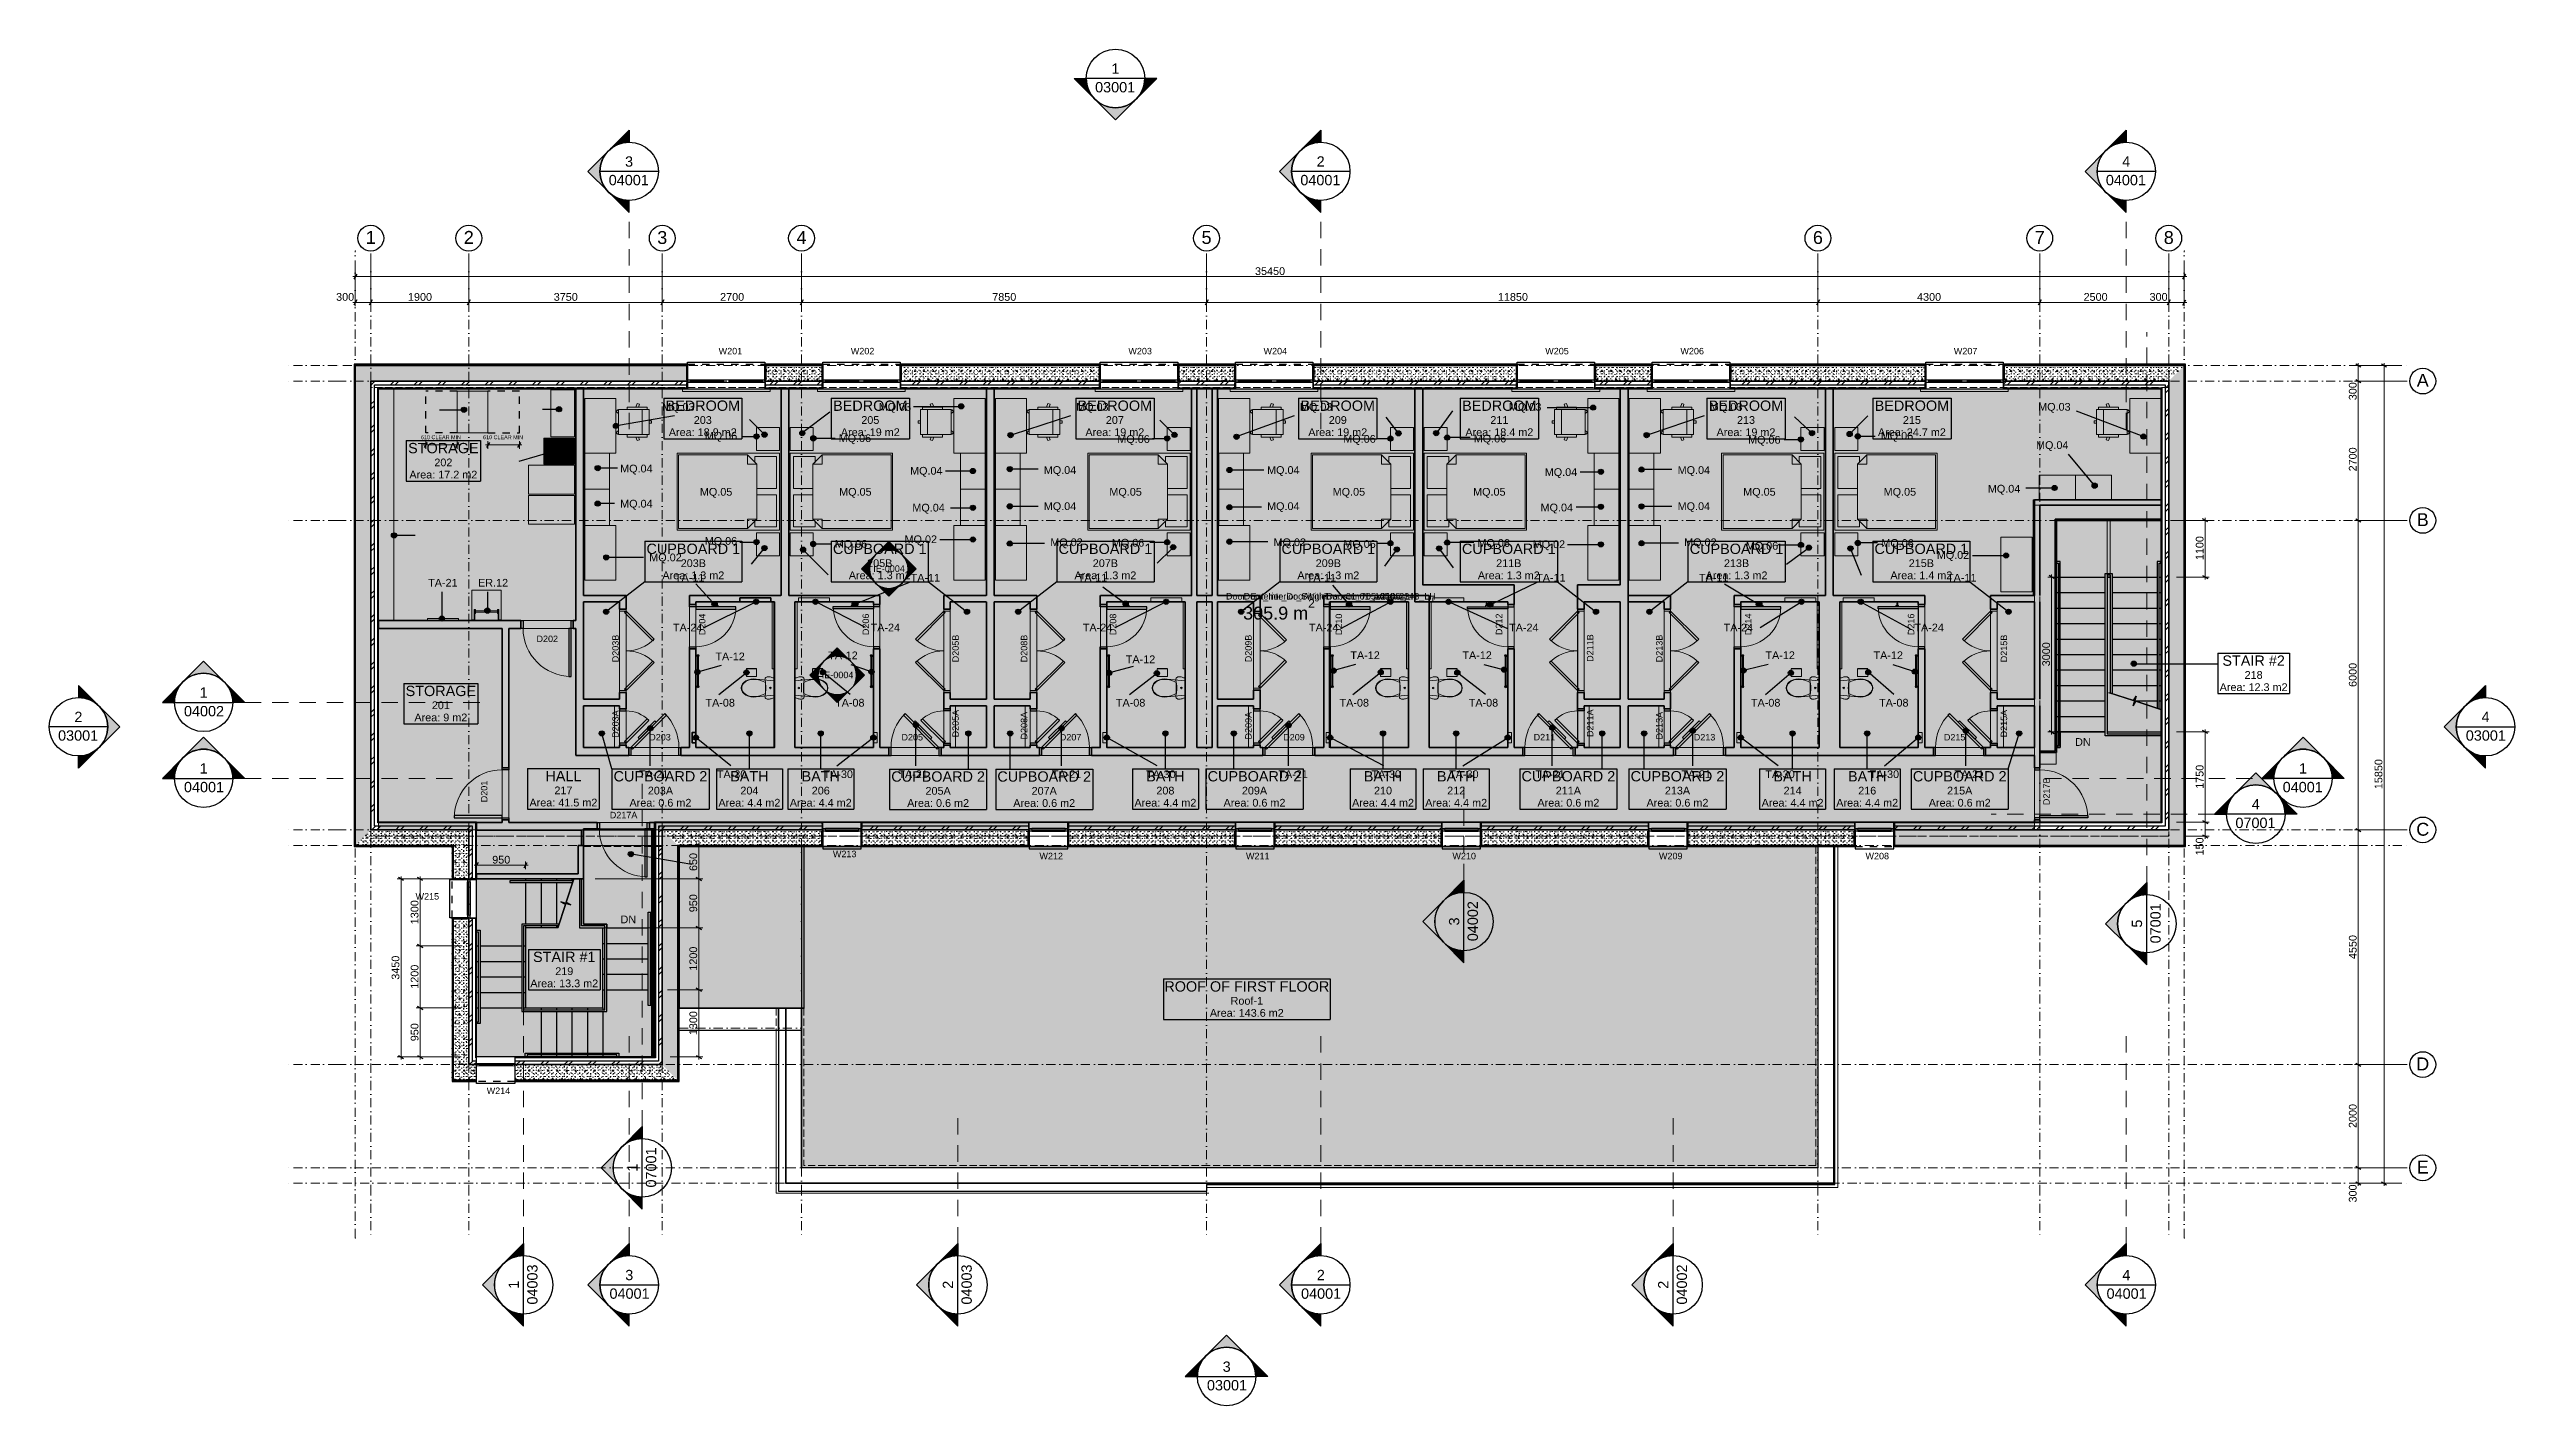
# Model space of a CAD drawing. Header units: millimetres. Extents: x -14278 to 101222, y -22378 to 34603.
# Drawn here: x 53436 to 101222, y -6258 to 20034 of the extents above; entities that cross this region are included whole.
import ezdxf
from ezdxf.enums import TextEntityAlignment as Align

# ---------------------------------------------------------------- set-up
doc = ezdxf.new("R2010")
doc.units = ezdxf.units.MM
doc.header["$MEASUREMENT"] = 0
for name, pattern in [('Dashed', [282.222223, 141.111112, -141.111112]), ('Dot & Dashed', [335.138881, 176.388884, -88.194442, 0, -70.555556]), ('Hidden Line', [195.611112, 141.111112, -54.5]), ('Long Dashed', [529.166651, 317.499995, -211.666656]), ('Wipeout_Contour', [1000, 0, -1000])]:
    doc.linetypes.add(name, pattern=pattern)
for name, color, linetype in [('A-Ee_40_20-M_GeneralFFAndEInternalFixed', 7, 'Continuous'), ('A-Zz_20_10_90-T_TextFFEInternal', 7, 'Continuous'), ('A-Zz_20_10_90-T_TextStair', 7, 'Continuous'), ('A-Zz_20_10_90-T_TextWindow', 7, 'Continuous'), ('A-Zz_50_10_90-P_BoundarySpace', 7, 'Continuous'), ('A-Zz_50_90_00-M_GrossInternal', 7, 'Continuous'), ('A-Zz_60_50_30-P_MarkerElevation', 7, 'Continuous'), ('A-Zz_60_50_30-P_MarkerInteriorElevation', 7, 'Continuous'), ('A-Zz_60_50_80-P_MarkerSection', 7, 'Continuous'), ('A-Zz_60_50_80-P_MarkerSectionStairs', 7, 'Continuous'), ('New0', 7, 'Continuous'), ('NewA-Ee_25_10-M_WallsExternal', 7, 'Continuous'), ('NewA-Ee_25_10-M_WallsInternal', 7, 'Continuous'), ('NewA-Ee_30_10-M_Roofs', 7, 'Continuous'), ('NewA-Ee_30_40-M_Floors', 7, 'Continuous'), ('NewA-Ee_35_10-M_StairsInternal2D', 7, 'Continuous'), ('NewA-Ee_40_20-M_GeneralFFAndEInternalEquipment', 7, 'Continuous'), ('NewA-Ee_40_20-M_GeneralFFAndEInternalFixed', 7, 'Continuous'), ('NewA-Ee_40_20-M_GeneralFFAndEInternalMovable', 7, 'Continuous'), ('NewA-Ee_40_20-M_GeneralFFAndEInternalSanitary', 7, 'Continuous'), ('NewA-SL-M_SpacesExternal', 7, 'Continuous'), ('NewA-SL-M_SpacesInternal', 7, 'Continuous'), ('NewA-Ss_30_25-M_CeilingAndSoffitSystems', 7, 'Continuous'), ('NewA-Zz_20_10_90-T_TextFFEInternal', 7, 'Continuous'), ('NewA-Zz_20_10_90-T_TextStair', 7, 'Continuous'), ('NewA-Zz_20_20-D_DimensionDetail', 7, 'Continuous'), ('NewA-Zz_20_20-D_DimensionFFE', 7, 'Continuous'), ('NewA-Zz_20_20-D_DimensionGrid', 7, 'Continuous'), ('NewA-Zz_35_40_80-M_GridStructural', 7, 'Continuous'), ('NewA-Zz_50_10_90-P_BoundarySpace', 7, 'Continuous'), ('NewA-Zz_50_90_00-M_GrossInternal', 7, 'Continuous'), ('NewA-Zz_60_50_90-P_VoidOpening', 7, 'Continuous')]:
    doc.layers.add(name, color=color, linetype=linetype)
doc.styles.add('GENERATED_STYLE_1', font='')
doc.styles.get('GENERATED_STYLE_1').set_extended_font_data('Arial')
doc.dimstyles.new('GENERATED_STYLE__1', dxfattribs={"dimtxt": 150, "dimasz": 76, "dimexe": 0.18, "dimexo": 300, "dimgap": 0.09, "dimtad": 1, "dimdec": 0, "dimzin": 0, "dimdsep": 46, "dimtxsty": 'GENERATED_STYLE_1', "dimblk": 'ARROWHEAD_2', "dimblk1": 'ARROWHEAD_2', "dimblk2": 'ARROWHEAD_2', "dimcen": 0.09, "dimclrd": 6, "dimclre": 6, "dimclrt": 7, "dimazin": 0, "dimtfac": 1, "dimtdec": 4, "dimtmove": 0, "dimatfit": 3, "dimfxl": 0, "dimtolj": 1, "dimtzin": 0, "dimarcsym": 0})
doc.dimstyles.new('GENERATED_STYLE__2', dxfattribs={"dimtxt": 150, "dimasz": 76, "dimexe": 0.18, "dimexo": 300, "dimgap": 0.09, "dimtad": 1, "dimtih": 1, "dimtoh": 1, "dimdec": 0, "dimzin": 0, "dimdsep": 46, "dimtxsty": 'GENERATED_STYLE_1', "dimblk": 'ARROWHEAD_2', "dimblk1": 'ARROWHEAD_2', "dimblk2": 'ARROWHEAD_2', "dimcen": 0.09, "dimclrd": 6, "dimclre": 6, "dimclrt": 7, "dimazin": 0, "dimtfac": 1, "dimtdec": 4, "dimtmove": 0, "dimatfit": 3, "dimfxl": 0, "dimtolj": 1, "dimtzin": 0, "dimarcsym": 0})
doc.dimstyles.new('GENERATED_STYLE__3', dxfattribs={"dimtxt": 75, "dimasz": 76, "dimexe": 0.18, "dimexo": 300, "dimgap": 0.09, "dimtad": 1, "dimtih": 1, "dimtoh": 1, "dimdec": 0, "dimzin": 0, "dimdsep": 46, "dimtxsty": 'GENERATED_STYLE_1', "dimblk": 'ARROWHEAD_2', "dimblk1": 'ARROWHEAD_2', "dimblk2": 'ARROWHEAD_2', "dimcen": 0.09, "dimclrd": 6, "dimclre": 6, "dimclrt": 7, "dimazin": 0, "dimtfac": 1, "dimtdec": 4, "dimtmove": 2, "dimatfit": 3, "dimfxl": 0, "dimtolj": 1, "dimtzin": 0, "dimarcsym": 0})
pattern_1 = [(0, (59666.91, -1647.22), (0, 86.60254), [0, -50]), (0, (59691.91, -1603.92), (0, 86.60254), [0, -50])]
pattern_2 = [(45, (59666.9, -1647.22), (-229.8097, 229.8097), []), (45, (59620.95, -1601.26), (-229.8097, 229.8097), [])]
pattern_3 = [(0, (59666.9, -1647.22), (0, 311.7692), [30, -150]), (0, (59756.9, -1491.34), (0, 311.7692), [30, -150]), (60, (59666.9, -1647.22), (-270, 155.8846), [30, -150]), (60, (59846.9, -1647.22), (-270, 155.8846), [30, -150]), (120, (59696.9, -1647.22), (270, 155.8846), [30, -150]), (120, (59876.9, -1647.22), (270, 155.8846), [30, -150]), (0, (59666.91, -1617.224), (0, 60), [0, -60, 0, -90]), (45, (59696.91, -1617.224), (-42.42641, 42.42641), [0, -45, 0, -75])]
pattern_4 = [(45, (59666.91, -1472.224), (-55.68466, 55.68466), [0, -52.5, 0, -78.75]), (110, (59841.91, -1472.224), (74.0008, 26.93409), [0, -38.5, 0, -66.5])]

msp = doc.modelspace()

# ---------------------------------------------------------------- texts
at = {"layer": 'A-Zz_20_10_90-T_TextStair', "linetype": 'Continuous', "char_height": 125, "attachment_point": 1, "style": 'GENERATED_STYLE_1'}
for s, insert in [('\\A1;{\\fArial|b0|i0|c0|p34;Door_Exterior_DoorWithTransom01_1050x2343_LH}', (76243.4, 9493.8)), ('\\A1;{\\fArial|b0|i0|c0|p34;Door_Interior_SingleDoor01_705x2185_LH}', (76587.7, 9493.8))]:
    msp.add_mtext(s, dxfattribs=dict(at, insert=insert))
at = {"layer": 'A-Zz_50_90_00-M_GrossInternal', "insert": (76575.1, 8976.8), "char_height": 250, "attachment_point": 7, "style": 'GENERATED_STYLE_1'}
msp.add_mtext('{\\fArial|b0|i0|c0|p34;305.9 m{\\H0.66x;\\S2^  ;}}', dxfattribs=at)
at = {"layer": 'NewA-Zz_20_10_90-T_TextStair', "linetype": 'Continuous', "char_height": 150, "attachment_point": 1, "style": 'GENERATED_STYLE_1'}
for insert in [(92701.5, 6681.9), (64508.5, 3243.1)]:
    msp.add_mtext('\\A1;{\\fArial|b0|i0|c0|p34;DN}', dxfattribs=dict(at, insert=insert))

# ---------------------------------------------------------------- blocks, each defined once
blk = doc.blocks.new('Beam_9_2', base_point=(87717, -1647))
at = {"layer": 'NewA-Ee_25_10-M_WallsExternal', "linetype": 'Continuous'}
for p, q in [((87717, 4578), (68017, 4578)), ((68017, 4578), (68017, -1647)), ((87717, 4578), (87717, -1647)), ((87717, -1647), (68017, -1647))]:
    blk.add_line(p, q, dxfattribs=at)
at = {"layer": 'NewA-Ee_25_10-M_WallsExternal', "color": 251, "linetype": 'Dot & Dashed', "lineweight": 13}
blk.add_line((87717, -1647), (68017, -1647), dxfattribs=at)
blk = doc.blocks.new('Beam_10_2', base_point=(68059, 1451))
at = {"layer": 'NewA-Ee_25_10-M_WallsExternal', "linetype": 'Continuous'}
for p, q in [((68059, 4578), (65642, 4578)), ((65642, 4578), (65642, 1444)), ((68059, 4578), (68059, 1444)), ((68059, 1444), (65642, 1444))]:
    blk.add_line(p, q, dxfattribs=at)
at = {"layer": 'NewA-Ee_25_10-M_WallsExternal', "color": 251, "linetype": 'Dot & Dashed', "lineweight": 13}
blk.add_line((68059, 1451), (65642, 1451), dxfattribs=at)
blk = doc.blocks.new('STAIR #2_218_29_2', base_point=(96162, 7976))
at = {"layer": 'NewA-SL-M_SpacesInternal', "color": 253, "linetype": 'Continuous', "lineweight": 13}
for p, q in [((92341, 10903), (92341, 6403)), ((94367, 10903), (92341, 10903)), ((94367, 5053), (94367, 10903)), ((92341, 6403), (92017, 6403)), ((92017, 6403), (92017, 5053)), ((92017, 5053), (94367, 5053))]:
    blk.add_line(p, q, dxfattribs=at)
at = {"layer": 'NewA-SL-M_SpacesInternal', "linetype": 'Continuous'}
for p, q in [((95466, 8329), (95466, 8015)), ((95466, 8329), (96858, 8329)), ((96858, 8329), (96858, 8015)), ((95466, 8015), (95466, 7779)), ((95466, 7779), (95466, 7544)), ((96858, 8015), (96858, 7779)), ((96858, 7779), (96858, 7544)), ((95466, 7544), (96858, 7544))]:
    blk.add_line(p, q, dxfattribs=at)
at = {"layer": 'NewA-SL-M_SpacesInternal', "color": 5, "lineweight": 70, "style": 'GENERATED_STYLE_1'}
for tag, height, p in [('ROOM_NAME', 200, (96162, 8284)), ('ROOM_NUMBER', 150, (96162, 7981)), ('adj_text', 150, (96162, 7745))]:
    blk.add_attdef(tag, text='', height=height, dxfattribs=at).set_placement(p, align=Align.TOP_CENTER)
blk = doc.blocks.new('STAIR #1_219_30_2', base_point=(63417, 2234))
at = {"layer": 'NewA-SL-M_SpacesInternal', "color": 253, "linetype": 'Continuous', "lineweight": 13}
for p, q in [((65118, 4898), (63791, 4898)), ((63791, 4898), (63791, 3953)), ((65118, 503), (65118, 4898)), ((61717, 3953), (61717, 503)), ((63789, 3953), (61717, 3953)), ((63791, 3953), (63789, 3953)), ((61717, 503), (65118, 503))]:
    blk.add_line(p, q, dxfattribs=at)
at = {"layer": 'NewA-SL-M_SpacesInternal', "linetype": 'Continuous'}
for p, q in [((62721, 2587), (62721, 2273)), ((62721, 2587), (64113, 2587)), ((64113, 2587), (64113, 2273)), ((62721, 2273), (62721, 2037)), ((62721, 2037), (62721, 1802)), ((64113, 2273), (64113, 2037)), ((64113, 2037), (64113, 1802)), ((62721, 1802), (64113, 1802))]:
    blk.add_line(p, q, dxfattribs=at)
at = {"layer": 'NewA-SL-M_SpacesInternal', "color": 5, "lineweight": 70, "style": 'GENERATED_STYLE_1'}
for tag, height, p in [('ROOM_NAME', 200, (63417, 2542)), ('ROOM_NUMBER', 150, (63417, 2239)), ('adj_text', 150, (63417, 2003))]:
    blk.add_attdef(tag, text='', height=height, dxfattribs=at).set_placement(p, align=Align.TOP_CENTER)
blk = doc.blocks.new('Slab_29_2', base_point=(91917, 4903))
at = {"layer": 'NewA-Ee_30_40-M_Floors', "linetype": 'Continuous', "lineweight": 13}
blk.add_hatch(color=254, dxfattribs=at).paths.add_polyline_path([(91917, 4903), (91917, 11200), (94367, 11200), (94367, 13452), (59817, 13452), (59817, 4903)])
at = {"layer": 'NewA-Ee_30_40-M_Floors', "color": 6, "linetype": 'Continuous', "lineweight": 13, "flags": 128}
blk.add_lwpolyline([(91917, 4903), (59817, 4903), (59817, 13452), (94367, 13452), (94367, 11200), (91917, 11200)], close=True, dxfattribs=at)
blk = doc.blocks.new('BEDROOM_205_31_2', base_point=(69350, 12918))
at = {"layer": 'NewA-SL-M_SpacesInternal', "color": 253, "linetype": 'Continuous', "lineweight": 13}
for p, q in [((67768, 13452), (67768, 9449)), ((71598, 13452), (67768, 13452)), ((71598, 9449), (71598, 13452)), ((67768, 9449), (67889, 9449)), ((67889, 9449), (69534, 9449)), ((69534, 9449), (69534, 6498)), ((70772, 6498), (70772, 9449)), ((70772, 9449), (71598, 9449)), ((69534, 6498), (70772, 6498))]:
    blk.add_line(p, q, dxfattribs=at)
at = {"layer": 'NewA-SL-M_SpacesInternal', "linetype": 'Continuous'}
for p, q in [((68591, 13271), (68591, 12957)), ((68591, 13271), (70108, 13271)), ((68591, 12957), (68591, 12721)), ((70108, 13271), (70108, 12957)), ((70108, 12957), (70108, 12721)), ((68591, 12721), (68591, 12486)), ((68591, 12486), (70108, 12486)), ((70108, 12721), (70108, 12486))]:
    blk.add_line(p, q, dxfattribs=at)
at = {"layer": 'NewA-SL-M_SpacesInternal', "color": 5, "lineweight": 70, "style": 'GENERATED_STYLE_1'}
for tag, height, p in [('ROOM_NAME', 200, (69350, 13226)), ('ROOM_NUMBER', 150, (69350, 12923)), ('adj_text', 150, (69350, 12687))]:
    blk.add_attdef(tag, text='', height=height, dxfattribs=at).set_placement(p, align=Align.TOP_CENTER)
blk = doc.blocks.new('BEDROOM_207_32_2', base_point=(74089, 12918))
at = {"layer": 'NewA-SL-M_SpacesInternal', "color": 253, "linetype": 'Continuous', "lineweight": 13}
for p, q in [((71748, 13452), (71748, 9449)), ((75578, 13452), (71748, 13452)), ((75578, 9449), (75578, 13452)), ((71748, 9449), (72575, 9449)), ((72575, 9449), (72575, 6498)), ((73808, 6498), (73808, 9449)), ((73808, 9449), (75578, 9449)), ((72575, 6498), (73808, 6498))]:
    blk.add_line(p, q, dxfattribs=at)
at = {"layer": 'NewA-SL-M_SpacesInternal', "linetype": 'Continuous'}
for p, q in [((73331, 13271), (73331, 12957)), ((73331, 13271), (74848, 13271)), ((73331, 12957), (73331, 12721)), ((74848, 13271), (74848, 12957)), ((74848, 12957), (74848, 12721)), ((73331, 12721), (73331, 12486)), ((73331, 12486), (74848, 12486)), ((74848, 12721), (74848, 12486))]:
    blk.add_line(p, q, dxfattribs=at)
at = {"layer": 'NewA-SL-M_SpacesInternal', "color": 5, "lineweight": 70, "style": 'GENERATED_STYLE_1'}
for tag, height, p in [('ROOM_NAME', 200, (74089, 13226)), ('ROOM_NUMBER', 150, (74089, 12923)), ('adj_text', 150, (74089, 12687))]:
    blk.add_attdef(tag, text='', height=height, dxfattribs=at).set_placement(p, align=Align.TOP_CENTER)
blk = doc.blocks.new('BEDROOM_209_33_2', base_point=(78410, 12918))
at = {"layer": 'NewA-SL-M_SpacesInternal', "color": 253, "linetype": 'Continuous', "lineweight": 13}
for p, q in [((76078, 13452), (76078, 9449)), ((79906, 13452), (76078, 13452)), ((79906, 9449), (79906, 13452)), ((76078, 9449), (76904, 9449)), ((76904, 9449), (76904, 6498)), ((78138, 6498), (78138, 9449)), ((78138, 9449), (79906, 9449)), ((76904, 6498), (78138, 6498))]:
    blk.add_line(p, q, dxfattribs=at)
at = {"layer": 'NewA-SL-M_SpacesInternal', "linetype": 'Continuous'}
for p, q in [((77652, 13271), (77652, 12957)), ((77652, 13271), (79169, 13271)), ((77652, 12957), (77652, 12721)), ((79169, 13271), (79169, 12957)), ((79169, 12957), (79169, 12721)), ((77652, 12721), (77652, 12486)), ((77652, 12486), (79169, 12486)), ((79169, 12721), (79169, 12486))]:
    blk.add_line(p, q, dxfattribs=at)
at = {"layer": 'NewA-SL-M_SpacesInternal', "color": 5, "lineweight": 70, "style": 'GENERATED_STYLE_1'}
for tag, height, p in [('ROOM_NAME', 200, (78410, 13226)), ('ROOM_NUMBER', 150, (78410, 12923)), ('adj_text', 150, (78410, 12687))]:
    blk.add_attdef(tag, text='', height=height, dxfattribs=at).set_placement(p, align=Align.TOP_CENTER)
blk = doc.blocks.new('BEDROOM_211_34_2', base_point=(81542, 12918))
at = {"layer": 'NewA-SL-M_SpacesInternal', "color": 253, "linetype": 'Continuous', "lineweight": 13}
for p, q in [((80056, 13452), (80056, 9650)), ((83886, 13452), (80056, 13452)), ((83886, 9650), (83886, 13452)), ((80056, 9650), (81829, 9650)), ((81829, 9650), (81829, 6498)), ((83060, 6498), (83060, 9650)), ((83060, 9650), (83886, 9650)), ((81829, 6498), (83060, 6498))]:
    blk.add_line(p, q, dxfattribs=at)
at = {"layer": 'NewA-SL-M_SpacesInternal', "linetype": 'Continuous'}
for p, q in [((80784, 13271), (80784, 12957)), ((80784, 13271), (82301, 13271)), ((80784, 12957), (80784, 12721)), ((82301, 13271), (82301, 12957)), ((82301, 12957), (82301, 12721)), ((80784, 12721), (80784, 12486)), ((80784, 12486), (82301, 12486)), ((82301, 12721), (82301, 12486))]:
    blk.add_line(p, q, dxfattribs=at)
at = {"layer": 'NewA-SL-M_SpacesInternal', "color": 5, "lineweight": 70, "style": 'GENERATED_STYLE_1'}
for tag, height, p in [('ROOM_NAME', 200, (81542, 13226)), ('ROOM_NUMBER', 150, (81542, 12923)), ('adj_text', 150, (81542, 12687))]:
    blk.add_attdef(tag, text='', height=height, dxfattribs=at).set_placement(p, align=Align.TOP_CENTER)
blk = doc.blocks.new('BEDROOM_213_35_2', base_point=(86323, 12918))
at = {"layer": 'NewA-SL-M_SpacesInternal', "color": 253, "linetype": 'Continuous', "lineweight": 13}
for p, q in [((84036, 13452), (84036, 9650)), ((87864, 13452), (84036, 13452)), ((87864, 9449), (87864, 13452)), ((84036, 9650), (84036, 9449)), ((84036, 9449), (84862, 9449)), ((84862, 9449), (84862, 6498)), ((86096, 6498), (86096, 9449)), ((86096, 9449), (87864, 9449)), ((84862, 6498), (86096, 6498))]:
    blk.add_line(p, q, dxfattribs=at)
at = {"layer": 'NewA-SL-M_SpacesInternal', "linetype": 'Continuous'}
for p, q in [((85564, 13271), (85564, 12957)), ((85564, 13271), (87081, 13271)), ((85564, 12957), (85564, 12721)), ((87081, 13271), (87081, 12957)), ((87081, 12957), (87081, 12721)), ((85564, 12721), (85564, 12486)), ((85564, 12486), (87081, 12486)), ((87081, 12721), (87081, 12486))]:
    blk.add_line(p, q, dxfattribs=at)
at = {"layer": 'NewA-SL-M_SpacesInternal', "color": 5, "lineweight": 70, "style": 'GENERATED_STYLE_1'}
for tag, height, p in [('ROOM_NAME', 200, (86323, 13226)), ('ROOM_NUMBER', 150, (86323, 12923)), ('adj_text', 150, (86323, 12687))]:
    blk.add_attdef(tag, text='', height=height, dxfattribs=at).set_placement(p, align=Align.TOP_CENTER)
blk = doc.blocks.new('BEDROOM_215_36_2', base_point=(89539, 12918))
at = {"layer": 'NewA-SL-M_SpacesInternal', "color": 253, "linetype": 'Continuous', "lineweight": 13}
for p, q in [((88014, 13452), (88014, 9449)), ((94367, 13452), (88014, 13452)), ((94367, 11300), (94367, 13452)), ((91917, 9449), (91917, 11300)), ((91917, 11300), (94367, 11300)), ((88014, 9449), (89787, 9449)), ((89787, 9449), (89787, 6498)), ((91064, 6498), (91064, 9449)), ((91064, 9449), (91917, 9449)), ((89787, 6498), (91064, 6498))]:
    blk.add_line(p, q, dxfattribs=at)
at = {"layer": 'NewA-SL-M_SpacesInternal', "linetype": 'Continuous'}
for p, q in [((88780, 13271), (88780, 12957)), ((88780, 13271), (90297, 13271)), ((88780, 12957), (88780, 12721)), ((90297, 13271), (90297, 12957)), ((90297, 12957), (90297, 12721)), ((88780, 12721), (88780, 12486)), ((88780, 12486), (90297, 12486)), ((90297, 12721), (90297, 12486))]:
    blk.add_line(p, q, dxfattribs=at)
at = {"layer": 'NewA-SL-M_SpacesInternal', "color": 5, "lineweight": 70, "style": 'GENERATED_STYLE_1'}
for tag, height, p in [('ROOM_NAME', 200, (89539, 13226)), ('ROOM_NUMBER', 150, (89539, 12923)), ('adj_text', 150, (89539, 12687))]:
    blk.add_attdef(tag, text='', height=height, dxfattribs=at).set_placement(p, align=Align.TOP_CENTER)
blk = doc.blocks.new('HALL_217_37_2', base_point=(63401, 5739))
at = {"layer": 'NewA-SL-M_SpacesInternal', "color": 253, "linetype": 'Continuous', "lineweight": 13}
for p, q in [((63640, 8809), (62340, 8809)), ((62340, 8809), (62340, 5048)), ((63640, 6348), (63640, 8809)), ((91917, 6348), (63640, 6348)), ((91917, 5053), (91917, 6348)), ((62340, 5048), (63789, 5048)), ((63789, 5048), (65167, 5048)), ((65167, 5053), (91917, 5053)), ((65167, 5048), (65167, 5053))]:
    blk.add_line(p, q, dxfattribs=at)
at = {"layer": 'NewA-SL-M_SpacesInternal', "linetype": 'Continuous'}
for p, q in [((62705, 6092), (62705, 5778)), ((62705, 6092), (64097, 6092)), ((62705, 5778), (62705, 5542)), ((64097, 6092), (64097, 5778)), ((64097, 5778), (64097, 5542)), ((62705, 5542), (62705, 5307)), ((62705, 5307), (64097, 5307)), ((64097, 5542), (64097, 5307))]:
    blk.add_line(p, q, dxfattribs=at)
at = {"layer": 'NewA-SL-M_SpacesInternal', "color": 5, "lineweight": 70, "style": 'GENERATED_STYLE_1'}
for tag, height, p in [('ROOM_NAME', 200, (63401, 6047)), ('ROOM_NUMBER', 150, (63401, 5744)), ('adj_text', 150, (63401, 5508))]:
    blk.add_attdef(tag, text='', height=height, dxfattribs=at).set_placement(p, align=Align.TOP_CENTER)
blk = doc.blocks.new('STORAGE_201_38_2', base_point=(61025, 7389))
at = {"layer": 'NewA-SL-M_SpacesInternal', "color": 253, "linetype": 'Continuous', "lineweight": 13}
for p, q in [((59817, 8809), (59817, 5053)), ((62215, 8809), (59817, 8809)), ((62215, 5048), (62215, 8809)), ((59817, 5053), (61717, 5053)), ((61717, 5053), (61717, 5048)), ((61717, 5048), (62215, 5048))]:
    blk.add_line(p, q, dxfattribs=at)
at = {"layer": 'NewA-SL-M_SpacesInternal', "linetype": 'Continuous'}
for p, q in [((60307, 7742), (60307, 7428)), ((60307, 7742), (61743, 7742)), ((61743, 7742), (61743, 7428)), ((60307, 7428), (60307, 7192)), ((60307, 7192), (60307, 6957)), ((61743, 7428), (61743, 7192)), ((61743, 7192), (61743, 6957)), ((60307, 6957), (61743, 6957))]:
    blk.add_line(p, q, dxfattribs=at)
at = {"layer": 'NewA-SL-M_SpacesInternal', "color": 5, "lineweight": 70, "style": 'GENERATED_STYLE_1'}
for tag, height, p in [('ROOM_NAME', 200, (61025, 7697)), ('ROOM_NUMBER', 150, (61025, 7394)), ('adj_text', 150, (61025, 7158))]:
    blk.add_attdef(tag, text='', height=height, dxfattribs=at).set_placement(p, align=Align.TOP_CENTER)
blk = doc.blocks.new('STORAGE_202_39_2', base_point=(61074, 12096))
at = {"layer": 'NewA-SL-M_SpacesInternal', "color": 253, "linetype": 'Continuous', "lineweight": 13}
for p, q in [((59817, 13452), (59817, 8959)), ((63640, 13452), (59817, 13452)), ((63640, 8959), (63640, 13452)), ((59817, 8959), (63640, 8959))]:
    blk.add_line(p, q, dxfattribs=at)
at = {"layer": 'NewA-SL-M_SpacesInternal', "linetype": 'Continuous'}
for p, q in [((60356, 12450), (60356, 12135)), ((60356, 12450), (61792, 12450)), ((61792, 12450), (61792, 12135)), ((60356, 12135), (60356, 11900)), ((61792, 12135), (61792, 11900)), ((60356, 11900), (60356, 11664)), ((60356, 11664), (61792, 11664)), ((61792, 11900), (61792, 11664))]:
    blk.add_line(p, q, dxfattribs=at)
at = {"layer": 'NewA-SL-M_SpacesInternal', "color": 5, "lineweight": 70, "style": 'GENERATED_STYLE_1'}
for tag, height, p in [('ROOM_NAME', 200, (61074, 12404)), ('ROOM_NUMBER', 150, (61074, 12101)), ('adj_text', 150, (61074, 11865))]:
    blk.add_attdef(tag, text='', height=height, dxfattribs=at).set_placement(p, align=Align.TOP_CENTER)
blk = doc.blocks.new('BEDROOM_203_40_2', base_point=(66102, 12918))
at = {"layer": 'NewA-SL-M_SpacesInternal', "color": 253, "linetype": 'Continuous', "lineweight": 13}
for p, q in [((63790, 13452), (63790, 9449)), ((67618, 13452), (63790, 13452)), ((67618, 9449), (67618, 13452)), ((63790, 9449), (64615, 9449)), ((64615, 9449), (64615, 6498)), ((65843, 6498), (65843, 9449)), ((65843, 9449), (67618, 9449)), ((64615, 6498), (65843, 6498))]:
    blk.add_line(p, q, dxfattribs=at)
at = {"layer": 'NewA-SL-M_SpacesInternal', "linetype": 'Continuous'}
for p, q in [((65344, 13271), (65344, 12957)), ((65344, 13271), (66861, 13271)), ((65344, 12957), (65344, 12721)), ((66861, 13271), (66861, 12957)), ((66861, 12957), (66861, 12721)), ((65344, 12721), (65344, 12486)), ((65344, 12486), (66861, 12486)), ((66861, 12721), (66861, 12486))]:
    blk.add_line(p, q, dxfattribs=at)
at = {"layer": 'NewA-SL-M_SpacesInternal', "color": 5, "lineweight": 70, "style": 'GENERATED_STYLE_1'}
for tag, height, p in [('ROOM_NAME', 200, (66102, 13226)), ('ROOM_NUMBER', 150, (66102, 12923)), ('adj_text', 150, (66102, 12687))]:
    blk.add_attdef(tag, text='', height=height, dxfattribs=at).set_placement(p, align=Align.TOP_CENTER)
blk = doc.blocks.new('BATH_204_41_2', base_point=(67006, 5734))
at = {"layer": 'NewA-SL-M_SpacesInternal', "color": 253, "linetype": 'Continuous', "lineweight": 13}
for p, q in [((65968, 9324), (65968, 6792)), ((66821, 9324), (65968, 9324)), ((67421, 9399), (66821, 9399)), ((66821, 9399), (66821, 9324)), ((67421, 9324), (67421, 9399)), ((67489, 9324), (67421, 9324)), ((67489, 6498), (67489, 9324)), ((65968, 6792), (65893, 6792)), ((65893, 6792), (65893, 6592)), ((65893, 6592), (65968, 6592)), ((65968, 6592), (65968, 6498)), ((65968, 6498), (67489, 6498))]:
    blk.add_line(p, q, dxfattribs=at)
at = {"layer": 'NewA-SL-M_SpacesInternal', "linetype": 'Continuous'}
for p, q in [((66367, 6088), (66367, 5774)), ((66367, 6088), (67645, 6088)), ((66367, 5774), (66367, 5538)), ((67645, 6088), (67645, 5774)), ((67645, 5774), (67645, 5538)), ((66367, 5538), (66367, 5302)), ((66367, 5302), (67645, 5302)), ((67645, 5538), (67645, 5302))]:
    blk.add_line(p, q, dxfattribs=at)
at = {"layer": 'NewA-SL-M_SpacesInternal', "color": 5, "lineweight": 70, "style": 'GENERATED_STYLE_1'}
for tag, height, p in [('ROOM_NAME', 200, (67006, 6042)), ('ROOM_NUMBER', 150, (67006, 5739)), ('adj_text', 150, (67006, 5504))]:
    blk.add_attdef(tag, text='', height=height, dxfattribs=at).set_placement(p, align=Align.TOP_CENTER)
blk = doc.blocks.new('BATH_206_42_2', base_point=(68389, 5734))
at = {"layer": 'NewA-SL-M_SpacesInternal', "color": 253, "linetype": 'Continuous', "lineweight": 13}
for p, q in [((67896, 9324), (67889, 9324)), ((67889, 9324), (67889, 6498)), ((67956, 9324), (67896, 9324)), ((68556, 9399), (67956, 9399)), ((67956, 9399), (67956, 9324)), ((68556, 9324), (68556, 9399)), ((69409, 9324), (68556, 9324)), ((69409, 6792), (69409, 9324)), ((69484, 6792), (69409, 6792)), ((69484, 6592), (69484, 6792)), ((67889, 6498), (69409, 6498)), ((69409, 6498), (69409, 6592)), ((69409, 6592), (69484, 6592))]:
    blk.add_line(p, q, dxfattribs=at)
at = {"layer": 'NewA-SL-M_SpacesInternal', "linetype": 'Continuous'}
for p, q in [((67750, 6088), (67750, 5774)), ((67750, 6088), (69028, 6088)), ((67750, 5774), (67750, 5538)), ((69028, 6088), (69028, 5774)), ((69028, 5774), (69028, 5538)), ((67750, 5538), (67750, 5302)), ((67750, 5302), (69028, 5302)), ((69028, 5538), (69028, 5302))]:
    blk.add_line(p, q, dxfattribs=at)
at = {"layer": 'NewA-SL-M_SpacesInternal', "color": 5, "lineweight": 70, "style": 'GENERATED_STYLE_1'}
for tag, height, p in [('ROOM_NAME', 200, (68389, 6042)), ('ROOM_NUMBER', 150, (68389, 5739)), ('adj_text', 150, (68389, 5504))]:
    blk.add_attdef(tag, text='', height=height, dxfattribs=at).set_placement(p, align=Align.TOP_CENTER)
blk = doc.blocks.new('BATH_208_43_2', base_point=(75069, 5734))
at = {"layer": 'NewA-SL-M_SpacesInternal', "color": 253, "linetype": 'Continuous', "lineweight": 13}
for p, q in [((73933, 9324), (73933, 6792)), ((74785, 9324), (73933, 9324)), ((75385, 9399), (74785, 9399)), ((74785, 9399), (74785, 9324)), ((75385, 9324), (75385, 9399)), ((75453, 9324), (75385, 9324)), ((75453, 6498), (75453, 9324)), ((73933, 6792), (73858, 6792)), ((73858, 6792), (73858, 6592)), ((73858, 6592), (73933, 6592)), ((73933, 6592), (73933, 6498)), ((73933, 6498), (75453, 6498))]:
    blk.add_line(p, q, dxfattribs=at)
at = {"layer": 'NewA-SL-M_SpacesInternal', "linetype": 'Continuous'}
for p, q in [((74430, 6088), (74430, 5774)), ((74430, 6088), (75708, 6088)), ((74430, 5774), (74430, 5538)), ((75708, 6088), (75708, 5774)), ((75708, 5774), (75708, 5538)), ((74430, 5538), (74430, 5302)), ((74430, 5302), (75708, 5302)), ((75708, 5538), (75708, 5302))]:
    blk.add_line(p, q, dxfattribs=at)
at = {"layer": 'NewA-SL-M_SpacesInternal', "color": 5, "lineweight": 70, "style": 'GENERATED_STYLE_1'}
for tag, height, p in [('ROOM_NAME', 200, (75069, 6042)), ('ROOM_NUMBER', 150, (75069, 5739)), ('adj_text', 150, (75069, 5504))]:
    blk.add_attdef(tag, text='', height=height, dxfattribs=at).set_placement(p, align=Align.TOP_CENTER)
blk = doc.blocks.new('BATH_210_44_2', base_point=(79287, 5734))
at = {"layer": 'NewA-SL-M_SpacesInternal', "color": 253, "linetype": 'Continuous', "lineweight": 13}
for p, q in [((78263, 9324), (78263, 6792)), ((79116, 9324), (78263, 9324)), ((79716, 9399), (79116, 9399)), ((79116, 9399), (79116, 9324)), ((79716, 9324), (79716, 9399)), ((79783, 9324), (79716, 9324)), ((79783, 6498), (79783, 9324)), ((78263, 6792), (78188, 6792)), ((78188, 6792), (78188, 6592)), ((78188, 6592), (78263, 6592)), ((78263, 6592), (78263, 6498)), ((78263, 6498), (79783, 6498))]:
    blk.add_line(p, q, dxfattribs=at)
at = {"layer": 'NewA-SL-M_SpacesInternal', "linetype": 'Continuous'}
for p, q in [((78648, 6088), (78648, 5774)), ((78648, 6088), (79926, 6088)), ((78648, 5774), (78648, 5538)), ((79926, 6088), (79926, 5774)), ((79926, 5774), (79926, 5538)), ((78648, 5538), (78648, 5302)), ((78648, 5302), (79926, 5302)), ((79926, 5538), (79926, 5302))]:
    blk.add_line(p, q, dxfattribs=at)
at = {"layer": 'NewA-SL-M_SpacesInternal', "color": 5, "lineweight": 70, "style": 'GENERATED_STYLE_1'}
for tag, height, p in [('ROOM_NAME', 200, (79287, 6042)), ('ROOM_NUMBER', 150, (79287, 5739)), ('adj_text', 150, (79287, 5504))]:
    blk.add_attdef(tag, text='', height=height, dxfattribs=at).set_placement(p, align=Align.TOP_CENTER)
blk = doc.blocks.new('BATH_212_45_2', base_point=(80705, 5734))
at = {"layer": 'NewA-SL-M_SpacesInternal', "color": 253, "linetype": 'Continuous', "lineweight": 13}
for p, q in [((80183, 9325), (80183, 6498)), ((80251, 9325), (80183, 9325)), ((80851, 9400), (80251, 9400)), ((80251, 9400), (80251, 9325)), ((80851, 9325), (80851, 9400)), ((81704, 9326), (80851, 9325)), ((81704, 6792), (81704, 9326)), ((81779, 6792), (81704, 6792)), ((81779, 6592), (81779, 6792)), ((80183, 6498), (81704, 6498)), ((81704, 6498), (81704, 6592)), ((81704, 6592), (81779, 6592))]:
    blk.add_line(p, q, dxfattribs=at)
at = {"layer": 'NewA-SL-M_SpacesInternal', "linetype": 'Continuous'}
for p, q in [((80067, 6088), (80067, 5774)), ((80067, 6088), (81344, 6088)), ((80067, 5774), (80067, 5538)), ((81344, 6088), (81344, 5774)), ((81344, 5774), (81344, 5538)), ((80067, 5538), (80067, 5302)), ((80067, 5302), (81344, 5302)), ((81344, 5538), (81344, 5302))]:
    blk.add_line(p, q, dxfattribs=at)
at = {"layer": 'NewA-SL-M_SpacesInternal', "color": 5, "lineweight": 70, "style": 'GENERATED_STYLE_1'}
for tag, height, p in [('ROOM_NAME', 200, (80705, 6042)), ('ROOM_NUMBER', 150, (80705, 5739)), ('adj_text', 150, (80705, 5504))]:
    blk.add_attdef(tag, text='', height=height, dxfattribs=at).set_placement(p, align=Align.TOP_CENTER)
blk = doc.blocks.new('BATH_214_46_2', base_point=(87226, 5734))
at = {"layer": 'NewA-SL-M_SpacesInternal', "color": 253, "linetype": 'Continuous', "lineweight": 13}
for p, q in [((86221, 9324), (86221, 6792)), ((87074, 9324), (86221, 9324)), ((87674, 9399), (87074, 9399)), ((87074, 9399), (87074, 9324)), ((87674, 9324), (87674, 9399)), ((87741, 9324), (87674, 9324)), ((87741, 6498), (87741, 9324)), ((86221, 6792), (86146, 6792)), ((86146, 6792), (86146, 6592)), ((86146, 6592), (86221, 6592)), ((86221, 6592), (86221, 6498)), ((86221, 6498), (87741, 6498))]:
    blk.add_line(p, q, dxfattribs=at)
at = {"layer": 'NewA-SL-M_SpacesInternal', "linetype": 'Continuous'}
for p, q in [((86587, 6088), (86587, 5774)), ((86587, 6088), (87865, 6088)), ((86587, 5774), (86587, 5538)), ((87865, 6088), (87865, 5774)), ((87865, 5774), (87865, 5538)), ((86587, 5538), (86587, 5302)), ((86587, 5302), (87865, 5302)), ((87865, 5538), (87865, 5302))]:
    blk.add_line(p, q, dxfattribs=at)
at = {"layer": 'NewA-SL-M_SpacesInternal', "color": 5, "lineweight": 70, "style": 'GENERATED_STYLE_1'}
for tag, height, p in [('ROOM_NAME', 200, (87226, 6042)), ('ROOM_NUMBER', 150, (87226, 5739)), ('adj_text', 150, (87226, 5504))]:
    blk.add_attdef(tag, text='', height=height, dxfattribs=at).set_placement(p, align=Align.TOP_CENTER)
blk = doc.blocks.new('BATH_216_47_2', base_point=(88672, 5734))
at = {"layer": 'NewA-SL-M_SpacesInternal', "color": 253, "linetype": 'Continuous', "lineweight": 13}
for p, q in [((88141, 9324), (88141, 6498)), ((88209, 9324), (88141, 9324)), ((88809, 9399), (88209, 9399)), ((88209, 9399), (88209, 9324)), ((88809, 9324), (88809, 9399)), ((89662, 9324), (88809, 9324)), ((89662, 6792), (89662, 9324)), ((89737, 6792), (89662, 6792)), ((89737, 6592), (89737, 6792)), ((88141, 6498), (89662, 6498)), ((89662, 6498), (89662, 6592)), ((89662, 6592), (89737, 6592))]:
    blk.add_line(p, q, dxfattribs=at)
at = {"layer": 'NewA-SL-M_SpacesInternal', "linetype": 'Continuous'}
for p, q in [((88034, 6088), (88034, 5774)), ((88034, 6088), (89311, 6088)), ((88034, 5774), (88034, 5538)), ((89311, 6088), (89311, 5774)), ((89311, 5774), (89311, 5538)), ((88034, 5538), (88034, 5302)), ((88034, 5302), (89311, 5302)), ((89311, 5538), (89311, 5302))]:
    blk.add_line(p, q, dxfattribs=at)
at = {"layer": 'NewA-SL-M_SpacesInternal', "color": 5, "lineweight": 70, "style": 'GENERATED_STYLE_1'}
for tag, height, p in [('ROOM_NAME', 200, (88672, 6042)), ('ROOM_NUMBER', 150, (88672, 5739)), ('adj_text', 150, (88672, 5504))]:
    blk.add_attdef(tag, text='', height=height, dxfattribs=at).set_placement(p, align=Align.TOP_CENTER)
blk = doc.blocks.new('ROOF OF FIRST FLOOR_Roof-1_48_2', base_point=(76647, 1660))
at = {"layer": 'NewA-SL-M_SpacesExternal', "color": 253, "linetype": 'Continuous', "lineweight": 13}
for p, q in [((88100, 4578), (65642, 4578)), ((65642, 4578), (65642, 1020)), ((88100, -2030), (88100, 4578)), ((65642, 1020), (67527, 1020)), ((67527, 1020), (67527, -2137)), ((67527, -2137), (75867, -2137)), ((75867, -2137), (75867, -2030)), ((75867, -2030), (88100, -2030))]:
    blk.add_line(p, q, dxfattribs=at)
at = {"layer": 'NewA-SL-M_SpacesExternal', "linetype": 'Continuous'}
for p, q in [((75030, 2014), (75030, 1700)), ((75030, 2014), (78264, 2014)), ((78264, 2014), (78264, 1700)), ((75030, 1700), (75030, 1464)), ((75030, 1464), (75030, 1228)), ((78264, 1700), (78264, 1464)), ((78264, 1464), (78264, 1228)), ((75030, 1228), (78264, 1228))]:
    blk.add_line(p, q, dxfattribs=at)
at = {"layer": 'NewA-SL-M_SpacesExternal', "color": 5, "lineweight": 70, "style": 'GENERATED_STYLE_1'}
for tag, height, p in [('ROOM_NAME', 200, (76647, 1968)), ('ROOM_NUMBER', 150, (76647, 1665)), ('adj_text', 150, (76647, 1430))]:
    blk.add_attdef(tag, text='', height=height, dxfattribs=at).set_placement(p, align=Align.TOP_CENTER)
blk = doc.blocks.new('CUPBOARD 1_203B_49_2', base_point=(65919, 10143))
at = {"layer": 'NewA-SL-M_SpacesInternal', "linetype": 'Continuous'}
for p, q in [((64978, 10497), (64978, 10182)), ((64978, 10497), (66861, 10497)), ((64978, 10182), (64978, 9947)), ((66861, 10497), (66861, 10182)), ((66861, 10182), (66861, 9947)), ((64978, 9947), (64978, 9711)), ((64978, 9711), (66861, 9711)), ((66861, 9947), (66861, 9711))]:
    blk.add_line(p, q, dxfattribs=at)
at = {"layer": 'NewA-SL-M_SpacesInternal', "color": 253, "linetype": 'Continuous', "lineweight": 13}
for p, q in [((63790, 9324), (63790, 7434)), ((64490, 9324), (63790, 9324)), ((64490, 7434), (64490, 9324)), ((63790, 7434), (64490, 7434))]:
    blk.add_line(p, q, dxfattribs=at)
at = {"layer": 'NewA-SL-M_SpacesInternal', "color": 5, "lineweight": 70, "style": 'GENERATED_STYLE_1'}
for tag, height, p in [('ROOM_NAME', 200, (65919, 10451)), ('ROOM_NUMBER', 150, (65919, 10148)), ('adj_text', 150, (65919, 9912))]:
    blk.add_attdef(tag, text='', height=height, dxfattribs=at).set_placement(p, align=Align.TOP_CENTER)
blk = doc.blocks.new('CUPBOARD 2_203A_50_2', base_point=(65281, 5734))
at = {"layer": 'NewA-SL-M_SpacesInternal', "color": 253, "linetype": 'Continuous', "lineweight": 13}
for p, q in [((63790, 7309), (63790, 6498)), ((64490, 7309), (63790, 7309)), ((64490, 6498), (64490, 7309)), ((63790, 6498), (64490, 6498))]:
    blk.add_line(p, q, dxfattribs=at)
at = {"layer": 'NewA-SL-M_SpacesInternal', "linetype": 'Continuous'}
for p, q in [((64340, 6088), (64340, 5774)), ((64340, 6088), (66223, 6088)), ((64340, 5774), (64340, 5538)), ((66223, 6088), (66223, 5774)), ((66223, 5774), (66223, 5538)), ((64340, 5538), (64340, 5302)), ((64340, 5302), (66223, 5302)), ((66223, 5538), (66223, 5302))]:
    blk.add_line(p, q, dxfattribs=at)
at = {"layer": 'NewA-SL-M_SpacesInternal', "color": 5, "lineweight": 70, "style": 'GENERATED_STYLE_1'}
for tag, height, p in [('ROOM_NAME', 200, (65281, 6042)), ('ROOM_NUMBER', 150, (65281, 5739)), ('adj_text', 150, (65281, 5504))]:
    blk.add_attdef(tag, text='', height=height, dxfattribs=at).set_placement(p, align=Align.TOP_CENTER)
blk = doc.blocks.new('CUPBOARD 1_205B_51_2', base_point=(69533, 10143))
at = {"layer": 'NewA-SL-M_SpacesInternal', "linetype": 'Continuous'}
for p, q in [((68591, 10497), (68591, 10182)), ((68591, 10497), (70474, 10497)), ((68591, 10182), (68591, 9947)), ((70474, 10497), (70474, 10182)), ((70474, 10182), (70474, 9947)), ((68591, 9947), (68591, 9711)), ((68591, 9711), (70474, 9711)), ((70474, 9947), (70474, 9711))]:
    blk.add_line(p, q, dxfattribs=at)
at = {"layer": 'NewA-SL-M_SpacesInternal', "color": 253, "linetype": 'Continuous', "lineweight": 13}
for p, q in [((70897, 9324), (70897, 7434)), ((71598, 9324), (70897, 9324)), ((71598, 7434), (71598, 9324)), ((70897, 7434), (71598, 7434))]:
    blk.add_line(p, q, dxfattribs=at)
at = {"layer": 'NewA-SL-M_SpacesInternal', "color": 5, "lineweight": 70, "style": 'GENERATED_STYLE_1'}
for tag, height, p in [('ROOM_NAME', 200, (69533, 10451)), ('ROOM_NUMBER', 150, (69533, 10148)), ('adj_text', 150, (69533, 9912))]:
    blk.add_attdef(tag, text='', height=height, dxfattribs=at).set_placement(p, align=Align.TOP_CENTER)
blk = doc.blocks.new('CUPBOARD 1_207B_52_2', base_point=(73906, 10143))
at = {"layer": 'NewA-SL-M_SpacesInternal', "linetype": 'Continuous'}
for p, q in [((72965, 10497), (72965, 10182)), ((72965, 10497), (74848, 10497)), ((72965, 10182), (72965, 9947)), ((74848, 10497), (74848, 10182)), ((74848, 10182), (74848, 9947)), ((72965, 9947), (72965, 9711)), ((72965, 9711), (74848, 9711)), ((74848, 9947), (74848, 9711))]:
    blk.add_line(p, q, dxfattribs=at)
at = {"layer": 'NewA-SL-M_SpacesInternal', "color": 253, "linetype": 'Continuous', "lineweight": 13}
for p, q in [((72450, 9324), (71748, 9324)), ((71748, 9324), (71748, 7434)), ((72450, 7434), (72450, 9324)), ((71748, 7434), (72450, 7434))]:
    blk.add_line(p, q, dxfattribs=at)
at = {"layer": 'NewA-SL-M_SpacesInternal', "color": 5, "lineweight": 70, "style": 'GENERATED_STYLE_1'}
for tag, height, p in [('ROOM_NAME', 200, (73906, 10451)), ('ROOM_NUMBER', 150, (73906, 10148)), ('adj_text', 150, (73906, 9912))]:
    blk.add_attdef(tag, text='', height=height, dxfattribs=at).set_placement(p, align=Align.TOP_CENTER)
blk = doc.blocks.new('CUPBOARD 1_209B_53_2', base_point=(78227, 10143))
at = {"layer": 'NewA-SL-M_SpacesInternal', "linetype": 'Continuous'}
for p, q in [((77285, 10497), (77285, 10182)), ((77285, 10497), (79169, 10497)), ((77285, 10182), (77285, 9947)), ((79169, 10497), (79169, 10182)), ((79169, 10182), (79169, 9947)), ((77285, 9947), (77285, 9711)), ((77285, 9711), (79169, 9711)), ((79169, 9947), (79169, 9711))]:
    blk.add_line(p, q, dxfattribs=at)
at = {"layer": 'NewA-SL-M_SpacesInternal', "color": 253, "linetype": 'Continuous', "lineweight": 13}
for p, q in [((76078, 9324), (76078, 7434)), ((76779, 9324), (76078, 9324)), ((76779, 7434), (76779, 9324)), ((76078, 7434), (76779, 7434))]:
    blk.add_line(p, q, dxfattribs=at)
at = {"layer": 'NewA-SL-M_SpacesInternal', "color": 5, "lineweight": 70, "style": 'GENERATED_STYLE_1'}
for tag, height, p in [('ROOM_NAME', 200, (78227, 10451)), ('ROOM_NUMBER', 150, (78227, 10148)), ('adj_text', 150, (78227, 9912))]:
    blk.add_attdef(tag, text='', height=height, dxfattribs=at).set_placement(p, align=Align.TOP_CENTER)
blk = doc.blocks.new('CUPBOARD 1_211B_54_2', base_point=(81725, 10143))
at = {"layer": 'NewA-SL-M_SpacesInternal', "linetype": 'Continuous'}
for p, q in [((80784, 10497), (80784, 10182)), ((80784, 10497), (82667, 10497)), ((80784, 10182), (80784, 9947)), ((82667, 10497), (82667, 10182)), ((82667, 10182), (82667, 9947)), ((80784, 9947), (80784, 9711)), ((80784, 9711), (82667, 9711)), ((82667, 9947), (82667, 9711))]:
    blk.add_line(p, q, dxfattribs=at)
at = {"layer": 'NewA-SL-M_SpacesInternal', "color": 253, "linetype": 'Continuous', "lineweight": 13}
for p, q in [((83886, 9325), (83185, 9325)), ((83185, 9325), (83185, 7434)), ((83886, 7434), (83886, 9325)), ((83185, 7434), (83886, 7434))]:
    blk.add_line(p, q, dxfattribs=at)
at = {"layer": 'NewA-SL-M_SpacesInternal', "color": 5, "lineweight": 70, "style": 'GENERATED_STYLE_1'}
for tag, height, p in [('ROOM_NAME', 200, (81725, 10451)), ('ROOM_NUMBER', 150, (81725, 10148)), ('adj_text', 150, (81725, 9912))]:
    blk.add_attdef(tag, text='', height=height, dxfattribs=at).set_placement(p, align=Align.TOP_CENTER)
blk = doc.blocks.new('CUPBOARD 1_213B_55_2', base_point=(86140, 10143))
at = {"layer": 'NewA-SL-M_SpacesInternal', "linetype": 'Continuous'}
for p, q in [((85198, 10497), (85198, 10182)), ((85198, 10497), (87081, 10497)), ((85198, 10182), (85198, 9947)), ((87081, 10497), (87081, 10182)), ((87081, 10182), (87081, 9947)), ((85198, 9947), (85198, 9711)), ((85198, 9711), (87081, 9711)), ((87081, 9947), (87081, 9711))]:
    blk.add_line(p, q, dxfattribs=at)
at = {"layer": 'NewA-SL-M_SpacesInternal', "color": 253, "linetype": 'Continuous', "lineweight": 13}
for p, q in [((84036, 9324), (84036, 7434)), ((84737, 9324), (84036, 9324)), ((84737, 7434), (84737, 9324)), ((84036, 7434), (84737, 7434))]:
    blk.add_line(p, q, dxfattribs=at)
at = {"layer": 'NewA-SL-M_SpacesInternal', "color": 5, "lineweight": 70, "style": 'GENERATED_STYLE_1'}
for tag, height, p in [('ROOM_NAME', 200, (86140, 10451)), ('ROOM_NUMBER', 150, (86140, 10148)), ('adj_text', 150, (86140, 9912))]:
    blk.add_attdef(tag, text='', height=height, dxfattribs=at).set_placement(p, align=Align.TOP_CENTER)
blk = doc.blocks.new('CUPBOARD 1_215B_56_2', base_point=(89722, 10143))
at = {"layer": 'NewA-SL-M_SpacesInternal', "linetype": 'Continuous'}
for p, q in [((88780, 10497), (88780, 10182)), ((88780, 10497), (90663, 10497)), ((88780, 10182), (88780, 9947)), ((90663, 10497), (90663, 10182)), ((90663, 10182), (90663, 9947)), ((88780, 9947), (88780, 9711)), ((88780, 9711), (90663, 9711)), ((90663, 9947), (90663, 9711))]:
    blk.add_line(p, q, dxfattribs=at)
at = {"layer": 'NewA-SL-M_SpacesInternal', "color": 253, "linetype": 'Continuous', "lineweight": 13}
for p, q in [((91189, 9324), (91189, 7434)), ((91917, 9324), (91189, 9324)), ((91917, 7434), (91917, 9324)), ((91189, 7434), (91917, 7434))]:
    blk.add_line(p, q, dxfattribs=at)
at = {"layer": 'NewA-SL-M_SpacesInternal', "color": 5, "lineweight": 70, "style": 'GENERATED_STYLE_1'}
for tag, height, p in [('ROOM_NAME', 200, (89722, 10451)), ('ROOM_NUMBER', 150, (89722, 10148)), ('adj_text', 150, (89722, 9912))]:
    blk.add_attdef(tag, text='', height=height, dxfattribs=at).set_placement(p, align=Align.TOP_CENTER)
blk = doc.blocks.new('CUPBOARD 2_205A_57_2', base_point=(70664, 5730))
at = {"layer": 'NewA-SL-M_SpacesInternal', "color": 253, "linetype": 'Continuous', "lineweight": 13}
for p, q in [((70897, 7309), (70897, 6498)), ((71598, 7309), (70897, 7309)), ((71598, 6498), (71598, 7309)), ((70897, 6498), (71598, 6498))]:
    blk.add_line(p, q, dxfattribs=at)
at = {"layer": 'NewA-SL-M_SpacesInternal', "linetype": 'Continuous'}
for p, q in [((69722, 6083), (69722, 5769)), ((69722, 6083), (71605, 6083)), ((69722, 5769), (69722, 5533)), ((71605, 6083), (71605, 5769)), ((71605, 5769), (71605, 5533)), ((69722, 5533), (69722, 5298)), ((69722, 5298), (71605, 5298)), ((71605, 5533), (71605, 5298))]:
    blk.add_line(p, q, dxfattribs=at)
at = {"layer": 'NewA-SL-M_SpacesInternal', "color": 5, "lineweight": 70, "style": 'GENERATED_STYLE_1'}
for tag, height, p in [('ROOM_NAME', 200, (70664, 6038)), ('ROOM_NUMBER', 150, (70664, 5735)), ('adj_text', 150, (70664, 5499))]:
    blk.add_attdef(tag, text='', height=height, dxfattribs=at).set_placement(p, align=Align.TOP_CENTER)
blk = doc.blocks.new('CUPBOARD 2_207A_58_2', base_point=(72720, 5730))
at = {"layer": 'NewA-SL-M_SpacesInternal', "color": 253, "linetype": 'Continuous', "lineweight": 13}
for p, q in [((72450, 7309), (71748, 7309)), ((71748, 7309), (71748, 6498)), ((72450, 6498), (72450, 7309)), ((71748, 6498), (72450, 6498))]:
    blk.add_line(p, q, dxfattribs=at)
at = {"layer": 'NewA-SL-M_SpacesInternal', "linetype": 'Continuous'}
for p, q in [((71779, 6083), (71779, 5769)), ((71779, 6083), (73662, 6083)), ((71779, 5769), (71779, 5533)), ((73662, 6083), (73662, 5769)), ((73662, 5769), (73662, 5533)), ((71779, 5533), (71779, 5298)), ((71779, 5298), (73662, 5298)), ((73662, 5533), (73662, 5298))]:
    blk.add_line(p, q, dxfattribs=at)
at = {"layer": 'NewA-SL-M_SpacesInternal', "color": 5, "lineweight": 70, "style": 'GENERATED_STYLE_1'}
for tag, height, p in [('ROOM_NAME', 200, (72720, 6038)), ('ROOM_NUMBER', 150, (72720, 5735)), ('adj_text', 150, (72720, 5499))]:
    blk.add_attdef(tag, text='', height=height, dxfattribs=at).set_placement(p, align=Align.TOP_CENTER)
blk = doc.blocks.new('CUPBOARD 2_211A_59_2', base_point=(82880, 5735))
at = {"layer": 'NewA-SL-M_SpacesInternal', "color": 253, "linetype": 'Continuous', "lineweight": 13}
for p, q in [((83185, 7309), (83185, 6498)), ((83886, 7309), (83185, 7309)), ((83886, 6498), (83886, 7309)), ((83185, 6498), (83886, 6498))]:
    blk.add_line(p, q, dxfattribs=at)
at = {"layer": 'NewA-SL-M_SpacesInternal', "linetype": 'Continuous'}
for p, q in [((81939, 6089), (81939, 5774)), ((81939, 6089), (83822, 6089)), ((81939, 5774), (81939, 5539)), ((83822, 6089), (83822, 5774)), ((83822, 5774), (83822, 5539)), ((81939, 5539), (81939, 5303)), ((81939, 5303), (83822, 5303)), ((83822, 5539), (83822, 5303))]:
    blk.add_line(p, q, dxfattribs=at)
at = {"layer": 'NewA-SL-M_SpacesInternal', "color": 5, "lineweight": 70, "style": 'GENERATED_STYLE_1'}
for tag, height, p in [('ROOM_NAME', 200, (82880, 6043)), ('ROOM_NUMBER', 150, (82880, 5740)), ('adj_text', 150, (82880, 5504))]:
    blk.add_attdef(tag, text='', height=height, dxfattribs=at).set_placement(p, align=Align.TOP_CENTER)
blk = doc.blocks.new('CUPBOARD 2_213A_60_2', base_point=(84994, 5735))
at = {"layer": 'NewA-SL-M_SpacesInternal', "color": 253, "linetype": 'Continuous', "lineweight": 13}
for p, q in [((84036, 7309), (84036, 6498)), ((84737, 7309), (84036, 7309)), ((84737, 6498), (84737, 7309)), ((84036, 6498), (84737, 6498))]:
    blk.add_line(p, q, dxfattribs=at)
at = {"layer": 'NewA-SL-M_SpacesInternal', "linetype": 'Continuous'}
for p, q in [((84053, 6089), (84053, 5774)), ((84053, 6089), (85936, 6089)), ((84053, 5774), (84053, 5539)), ((85936, 6089), (85936, 5774)), ((85936, 5774), (85936, 5539)), ((84053, 5539), (84053, 5303)), ((84053, 5303), (85936, 5303)), ((85936, 5539), (85936, 5303))]:
    blk.add_line(p, q, dxfattribs=at)
at = {"layer": 'NewA-SL-M_SpacesInternal', "color": 5, "lineweight": 70, "style": 'GENERATED_STYLE_1'}
for tag, height, p in [('ROOM_NAME', 200, (84994, 6043)), ('ROOM_NUMBER', 150, (84994, 5740)), ('adj_text', 150, (84994, 5504))]:
    blk.add_attdef(tag, text='', height=height, dxfattribs=at).set_placement(p, align=Align.TOP_CENTER)
blk = doc.blocks.new('CUPBOARD 2_215A_61_2', base_point=(90465, 5734))
at = {"layer": 'NewA-SL-M_SpacesInternal', "color": 253, "linetype": 'Continuous', "lineweight": 13}
for p, q in [((91189, 7309), (91189, 6498)), ((91917, 7309), (91189, 7309)), ((91917, 6498), (91917, 7309)), ((91189, 6498), (91917, 6498))]:
    blk.add_line(p, q, dxfattribs=at)
at = {"layer": 'NewA-SL-M_SpacesInternal', "linetype": 'Continuous'}
for p, q in [((89524, 6088), (89524, 5774)), ((89524, 6088), (91407, 6088)), ((89524, 5774), (89524, 5538)), ((91407, 6088), (91407, 5774)), ((91407, 5774), (91407, 5538)), ((89524, 5538), (89524, 5302)), ((89524, 5302), (91407, 5302)), ((91407, 5538), (91407, 5302))]:
    blk.add_line(p, q, dxfattribs=at)
at = {"layer": 'NewA-SL-M_SpacesInternal', "color": 5, "lineweight": 70, "style": 'GENERATED_STYLE_1'}
for tag, height, p in [('ROOM_NAME', 200, (90465, 6042)), ('ROOM_NUMBER', 150, (90465, 5739)), ('adj_text', 150, (90465, 5504))]:
    blk.add_attdef(tag, text='', height=height, dxfattribs=at).set_placement(p, align=Align.TOP_CENTER)
blk = doc.blocks.new('CUPBOARD 2_209A_62_2', base_point=(76796, 5734))
at = {"layer": 'NewA-SL-M_SpacesInternal', "color": 253, "linetype": 'Continuous', "lineweight": 13}
for p, q in [((76779, 7309), (76078, 7309)), ((76078, 7309), (76078, 6499)), ((76779, 6498), (76779, 7309)), ((76078, 6499), (76779, 6498))]:
    blk.add_line(p, q, dxfattribs=at)
at = {"layer": 'NewA-SL-M_SpacesInternal', "linetype": 'Continuous'}
for p, q in [((75854, 6088), (75854, 5774)), ((75854, 6088), (77738, 6088)), ((75854, 5774), (75854, 5538)), ((77738, 6088), (77738, 5774)), ((77738, 5774), (77738, 5538)), ((75854, 5538), (75854, 5302)), ((75854, 5302), (77738, 5302)), ((77738, 5538), (77738, 5302))]:
    blk.add_line(p, q, dxfattribs=at)
at = {"layer": 'NewA-SL-M_SpacesInternal', "color": 5, "lineweight": 70, "style": 'GENERATED_STYLE_1'}
for tag, height, p in [('ROOM_NAME', 200, (76796, 6042)), ('ROOM_NUMBER', 150, (76796, 5739)), ('adj_text', 150, (76796, 5504))]:
    blk.add_attdef(tag, text='', height=height, dxfattribs=at).set_placement(p, align=Align.TOP_CENTER)
blk = doc.blocks.new('Slab_30_2', base_point=(78245, 6498))
at = {"layer": 'NewA-Ss_30_25-M_CeilingAndSoffitSystems', "linetype": 'Continuous', "lineweight": 0}
blk.add_hatch(color=255, dxfattribs=at).paths.add_polyline_path([(78245, 6498), (79783, 6498), (79783, 9324), (78245, 9324)])
at = {"layer": 'NewA-Ss_30_25-M_CeilingAndSoffitSystems', "color": 6, "linetype": 'Continuous', "lineweight": 13, "flags": 128}
blk.add_lwpolyline([(78245, 6498), (79783, 6498), (79783, 9324), (78245, 9324)], close=True, dxfattribs=at)
blk = doc.blocks.new('Slab_31_2', base_point=(80183, 6498))
at = {"layer": 'NewA-Ss_30_25-M_CeilingAndSoffitSystems', "linetype": 'Continuous', "lineweight": 0}
blk.add_hatch(color=255, dxfattribs=at).paths.add_polyline_path([(80183, 6498), (81708, 6498), (81708, 9325), (80183, 9325)])
at = {"layer": 'NewA-Ss_30_25-M_CeilingAndSoffitSystems', "color": 6, "linetype": 'Continuous', "lineweight": 13, "flags": 128}
blk.add_lwpolyline([(80183, 6498), (81708, 6498), (81708, 9325), (80183, 9325)], close=True, dxfattribs=at)
blk = doc.blocks.new('Slab_32_2', base_point=(86214, 6498))
at = {"layer": 'NewA-Ss_30_25-M_CeilingAndSoffitSystems', "linetype": 'Continuous', "lineweight": 0}
blk.add_hatch(color=255, dxfattribs=at).paths.add_polyline_path([(86214, 6498), (87741, 6498), (87741, 9324), (86214, 9324)])
at = {"layer": 'NewA-Ss_30_25-M_CeilingAndSoffitSystems', "color": 6, "linetype": 'Continuous', "lineweight": 13, "flags": 128}
blk.add_lwpolyline([(86214, 6498), (87741, 6498), (87741, 9324), (86214, 9324)], close=True, dxfattribs=at)
blk = doc.blocks.new('Slab_33_2', base_point=(88141, 6498))
at = {"layer": 'NewA-Ss_30_25-M_CeilingAndSoffitSystems', "linetype": 'Continuous', "lineweight": 0}
blk.add_hatch(color=255, dxfattribs=at).paths.add_polyline_path([(88141, 6498), (89666, 6498), (89666, 9324), (88141, 9324)])
at = {"layer": 'NewA-Ss_30_25-M_CeilingAndSoffitSystems', "color": 6, "linetype": 'Continuous', "lineweight": 13, "flags": 128}
blk.add_lwpolyline([(88141, 6498), (89666, 6498), (89666, 9324), (88141, 9324)], close=True, dxfattribs=at)
blk = doc.blocks.new('Slab_34_2', base_point=(73926, 6498))
at = {"layer": 'NewA-Ss_30_25-M_CeilingAndSoffitSystems', "linetype": 'Continuous', "lineweight": 0}
blk.add_hatch(color=255, dxfattribs=at).paths.add_polyline_path([(73926, 6498), (75453, 6498), (75453, 9324), (73926, 9324)])
at = {"layer": 'NewA-Ss_30_25-M_CeilingAndSoffitSystems', "color": 6, "linetype": 'Continuous', "lineweight": 13, "flags": 128}
blk.add_lwpolyline([(73926, 6498), (75453, 6498), (75453, 9324), (73926, 9324)], close=True, dxfattribs=at)
blk = doc.blocks.new('Slab_35_2', base_point=(67889, 6498))
at = {"layer": 'NewA-Ss_30_25-M_CeilingAndSoffitSystems', "linetype": 'Continuous', "lineweight": 0}
blk.add_hatch(color=255, dxfattribs=at).paths.add_polyline_path([(67889, 6498), (69409, 6498), (69409, 9324), (67889, 9324)])
at = {"layer": 'NewA-Ss_30_25-M_CeilingAndSoffitSystems', "color": 6, "linetype": 'Continuous', "lineweight": 13, "flags": 128}
blk.add_lwpolyline([(67889, 6498), (69409, 6498), (69409, 9324), (67889, 9324)], close=True, dxfattribs=at)
blk = doc.blocks.new('Slab_36_2', base_point=(65968, 6498))
at = {"layer": 'NewA-Ss_30_25-M_CeilingAndSoffitSystems', "linetype": 'Continuous', "lineweight": 0}
blk.add_hatch(color=255, dxfattribs=at).paths.add_polyline_path([(65968, 6498), (67496, 6498), (67496, 9324), (65968, 9324)])
at = {"layer": 'NewA-Ss_30_25-M_CeilingAndSoffitSystems', "color": 6, "linetype": 'Continuous', "lineweight": 13, "flags": 128}
blk.add_lwpolyline([(65968, 6498), (67496, 6498), (67496, 9324), (65968, 9324)], close=True, dxfattribs=at)
blk = doc.blocks.new('Slab_37_2', base_point=(59817, 5053))
at = {"layer": 'NewA-Ss_30_25-M_CeilingAndSoffitSystems', "linetype": 'Continuous', "lineweight": 0}
blk.add_hatch(color=255, dxfattribs=at).paths.add_polyline_path([(59817, 5053), (62215, 5053), (62215, 8809), (59817, 8809)])
at = {"layer": 'NewA-Ss_30_25-M_CeilingAndSoffitSystems', "color": 6, "linetype": 'Continuous', "lineweight": 13, "flags": 128}
blk.add_lwpolyline([(59817, 5053), (62215, 5053), (62215, 8809), (59817, 8809)], close=True, dxfattribs=at)
blk = doc.blocks.new('Slab_38_2', base_point=(59817, 8959))
at = {"layer": 'NewA-Ss_30_25-M_CeilingAndSoffitSystems', "linetype": 'Continuous', "lineweight": 0}
blk.add_hatch(color=255, dxfattribs=at).paths.add_polyline_path([(59817, 8959), (61628, 8959), (61628, 9549), (62193, 9549), (62193, 8959), (63640, 8959), (63640, 13452), (59817, 13452)])
at = {"layer": 'NewA-Ss_30_25-M_CeilingAndSoffitSystems', "color": 6, "linetype": 'Continuous', "lineweight": 13, "flags": 128}
blk.add_lwpolyline([(59817, 8959), (61628, 8959), (61628, 9549), (62193, 9549), (62193, 8959), (63640, 8959), (63640, 13452), (59817, 13452)], close=True, dxfattribs=at)
blk = doc.blocks.new('Slab_39_2', base_point=(63790, 13452))
at = {"layer": 'NewA-Ss_30_25-M_CeilingAndSoffitSystems', "linetype": 'Continuous', "lineweight": 0}
blk.add_hatch(color=255, dxfattribs=at).paths.add_polyline_path([(63790, 13452), (63790, 9449), (64615, 9449), (64615, 6498), (65843, 6498), (65843, 9449), (67618, 9449), (67618, 13452)])
at = {"layer": 'NewA-Ss_30_25-M_CeilingAndSoffitSystems', "color": 6, "linetype": 'Continuous', "lineweight": 13, "flags": 128}
blk.add_lwpolyline([(63790, 13452), (67618, 13452), (67618, 9449), (65843, 9449), (65843, 6498), (64615, 6498), (64615, 9449), (63790, 9449)], close=True, dxfattribs=at)
blk = doc.blocks.new('Slab_40_2', base_point=(67768, 13452))
at = {"layer": 'NewA-Ss_30_25-M_CeilingAndSoffitSystems', "linetype": 'Continuous', "lineweight": 0}
blk.add_hatch(color=255, dxfattribs=at).paths.add_polyline_path([(67768, 13452), (67768, 9449), (69534, 9449), (69534, 6498), (70772, 6498), (70772, 9449), (71598, 9449), (71598, 13452)])
at = {"layer": 'NewA-Ss_30_25-M_CeilingAndSoffitSystems', "color": 6, "linetype": 'Continuous', "lineweight": 13, "flags": 128}
blk.add_lwpolyline([(67768, 13452), (71598, 13452), (71598, 9449), (70772, 9449), (70772, 6498), (69534, 6498), (69534, 9449), (67768, 9449)], close=True, dxfattribs=at)
blk = doc.blocks.new('Slab_41_2', base_point=(71748, 13452))
at = {"layer": 'NewA-Ss_30_25-M_CeilingAndSoffitSystems', "linetype": 'Continuous', "lineweight": 0}
blk.add_hatch(color=255, dxfattribs=at).paths.add_polyline_path([(71748, 13452), (71748, 9449), (72575, 9449), (72575, 6498), (73808, 6498), (73808, 9449), (75578, 9449), (75578, 13452)])
at = {"layer": 'NewA-Ss_30_25-M_CeilingAndSoffitSystems', "color": 6, "linetype": 'Continuous', "lineweight": 13, "flags": 128}
blk.add_lwpolyline([(71748, 13452), (71748, 9449), (72575, 9449), (72575, 6498), (73808, 6498), (73808, 9449), (75578, 9449), (75578, 13452)], close=True, dxfattribs=at)
blk = doc.blocks.new('Slab_42_2', base_point=(76078, 13452))
at = {"layer": 'NewA-Ss_30_25-M_CeilingAndSoffitSystems', "linetype": 'Continuous', "lineweight": 0}
blk.add_hatch(color=255, dxfattribs=at).paths.add_polyline_path([(76078, 13452), (76078, 9449), (76904, 9449), (76904, 6498), (78138, 6498), (78138, 9449), (79906, 9449), (79906, 13452)])
at = {"layer": 'NewA-Ss_30_25-M_CeilingAndSoffitSystems', "color": 6, "linetype": 'Continuous', "lineweight": 13, "flags": 128}
blk.add_lwpolyline([(76078, 13452), (79906, 13452), (79906, 9449), (78138, 9449), (78138, 6498), (76904, 6498), (76904, 9449), (76078, 9449)], close=True, dxfattribs=at)
blk = doc.blocks.new('Slab_43_2', base_point=(80056, 13452))
at = {"layer": 'NewA-Ss_30_25-M_CeilingAndSoffitSystems', "linetype": 'Continuous', "lineweight": 0}
blk.add_hatch(color=255, dxfattribs=at).paths.add_polyline_path([(80056, 13452), (80056, 9650), (81829, 9650), (81829, 6498), (83060, 6498), (83060, 9650), (83886, 9650), (83886, 13452)])
at = {"layer": 'NewA-Ss_30_25-M_CeilingAndSoffitSystems', "color": 6, "linetype": 'Continuous', "lineweight": 13, "flags": 128}
blk.add_lwpolyline([(80056, 13452), (80056, 9650), (81829, 9650), (81829, 6498), (83060, 6498), (83060, 9650), (83886, 9650), (83886, 13452)], close=True, dxfattribs=at)
blk = doc.blocks.new('Slab_44_2', base_point=(84036, 13452))
at = {"layer": 'NewA-Ss_30_25-M_CeilingAndSoffitSystems', "linetype": 'Continuous', "lineweight": 0}
blk.add_hatch(color=255, dxfattribs=at).paths.add_polyline_path([(84036, 13452), (84036, 9449), (84862, 9449), (84862, 6498), (86096, 6498), (86096, 9449), (87864, 9449), (87864, 13452)])
at = {"layer": 'NewA-Ss_30_25-M_CeilingAndSoffitSystems', "color": 6, "linetype": 'Continuous', "lineweight": 13, "flags": 128}
blk.add_lwpolyline([(84036, 13452), (84036, 9449), (84862, 9449), (84862, 6498), (86096, 6498), (86096, 9449), (87864, 9449), (87864, 13452)], close=True, dxfattribs=at)
blk = doc.blocks.new('Slab_45_2', base_point=(88014, 13452))
at = {"layer": 'NewA-Ss_30_25-M_CeilingAndSoffitSystems', "linetype": 'Continuous', "lineweight": 0}
blk.add_hatch(color=255, dxfattribs=at).paths.add_polyline_path([(88014, 13452), (88014, 9449), (89787, 9449), (89787, 6498), (91064, 6498), (91064, 9449), (91891, 9449), (91891, 11300), (94367, 11300), (94367, 13452)])
at = {"layer": 'NewA-Ss_30_25-M_CeilingAndSoffitSystems', "color": 6, "linetype": 'Continuous', "lineweight": 13, "flags": 128}
blk.add_lwpolyline([(88014, 13452), (88014, 9449), (89787, 9449), (89787, 6498), (91064, 6498), (91064, 9449), (91891, 9449), (91891, 11300), (94367, 11300), (94367, 13452)], close=True, dxfattribs=at)
blk = doc.blocks.new('Slab_46_2', base_point=(91917, 5053))
at = {"layer": 'NewA-Ss_30_25-M_CeilingAndSoffitSystems', "linetype": 'Continuous', "lineweight": 0}
blk.add_hatch(color=255, dxfattribs=at).paths.add_polyline_path([(91917, 5053), (91917, 6348), (63640, 6348), (63640, 8809), (62340, 8809), (62340, 5048)])
at = {"layer": 'NewA-Ss_30_25-M_CeilingAndSoffitSystems', "color": 6, "linetype": 'Continuous', "lineweight": 13, "flags": 128}
blk.add_lwpolyline([(91917, 5053), (62340, 5048), (62340, 8809), (63640, 8809), (63640, 6348), (91917, 6348)], close=True, dxfattribs=at)
blk = doc.blocks.new('Slab_47_2', base_point=(94367, 5053))
at = {"layer": 'NewA-Ss_30_25-M_CeilingAndSoffitSystems', "linetype": 'Continuous', "lineweight": 0}
blk.add_hatch(color=255, dxfattribs=at).paths.add_polyline_path([(94367, 5053), (94367, 10903), (92335, 10903), (92335, 6180), (92017, 6180), (92017, 5053)])
at = {"layer": 'NewA-Ss_30_25-M_CeilingAndSoffitSystems', "color": 6, "linetype": 'Continuous', "lineweight": 13, "flags": 128}
blk.add_lwpolyline([(94367, 5053), (92017, 5053), (92017, 6180), (92335, 6180), (92335, 10903), (94367, 10903)], close=True, dxfattribs=at)
blk = doc.blocks.new('Slab_48_2', base_point=(65167, 503))
at = {"layer": 'NewA-Ss_30_25-M_CeilingAndSoffitSystems', "linetype": 'Continuous', "lineweight": 0}
blk.add_hatch(color=255, dxfattribs=at).paths.add_polyline_path([(65167, 503), (65167, 4603), (63791, 4603), (63791, 3953), (61717, 3953), (61717, 503)])
at = {"layer": 'NewA-Ss_30_25-M_CeilingAndSoffitSystems', "color": 6, "linetype": 'Continuous', "lineweight": 13, "flags": 128}
blk.add_lwpolyline([(65167, 503), (65167, 4603), (63791, 4603), (63791, 3953), (61717, 3953), (61717, 503)], close=True, dxfattribs=at)
blk = doc.blocks.new('Slab_49_2', base_point=(93323, 10903))
at = {"layer": 'NewA-Ee_30_40-M_Floors', "linetype": 'Continuous', "lineweight": 13}
blk.add_hatch(color=254, dxfattribs=at).paths.add_polyline_path([(93323, 10903), (93323, 9793), (93379, 9793), (93379, 10903)])
at = {"layer": 'NewA-Ee_30_40-M_Floors', "color": 6, "linetype": 'Continuous', "lineweight": 13, "flags": 128}
blk.add_lwpolyline([(93323, 10903), (93379, 10903), (93379, 9793), (93323, 9793)], close=True, dxfattribs=at)
blk = doc.blocks.new('Slab_50_2', base_point=(63789, 4598))
at = {"layer": 'NewA-Ss_30_25-M_CeilingAndSoffitSystems', "linetype": 'Continuous', "lineweight": 0}
blk.add_hatch(color=255, dxfattribs=at).paths.add_polyline_path([(63789, 4598), (65167, 4598), (65167, 4923), (63789, 4923)])
at = {"layer": 'NewA-Ss_30_25-M_CeilingAndSoffitSystems', "color": 6, "linetype": 'Continuous', "lineweight": 13, "flags": 128}
blk.add_lwpolyline([(63789, 4598), (65167, 4598), (65167, 4923), (63789, 4923)], close=True, dxfattribs=at)
blk = doc.blocks.new('Slab_51_2', base_point=(83185, 9325))
at = {"layer": 'NewA-Ss_30_25-M_CeilingAndSoffitSystems', "linetype": 'Continuous', "lineweight": 0}
blk.add_hatch(color=255, dxfattribs=at).paths.add_polyline_path([(83185, 9325), (83185, 7434), (83886, 7434), (83886, 9325)])
at = {"layer": 'NewA-Ss_30_25-M_CeilingAndSoffitSystems', "color": 6, "linetype": 'Continuous', "lineweight": 13, "flags": 128}
blk.add_lwpolyline([(83185, 9325), (83886, 9325), (83886, 7434), (83185, 7434)], close=True, dxfattribs=at)
blk = doc.blocks.new('Slab_52_2', base_point=(83886, 7309))
at = {"layer": 'NewA-Ss_30_25-M_CeilingAndSoffitSystems', "linetype": 'Continuous', "lineweight": 0}
blk.add_hatch(color=255, dxfattribs=at).paths.add_polyline_path([(83886, 7309), (83185, 7309), (83185, 6498), (83886, 6498)])
at = {"layer": 'NewA-Ss_30_25-M_CeilingAndSoffitSystems', "color": 6, "linetype": 'Continuous', "lineweight": 13, "flags": 128}
blk.add_lwpolyline([(83886, 7309), (83185, 7309), (83185, 6498), (83886, 6498)], close=True, dxfattribs=at)
blk = doc.blocks.new('Slab_53_2', base_point=(84036, 7309))
at = {"layer": 'NewA-Ss_30_25-M_CeilingAndSoffitSystems', "linetype": 'Continuous', "lineweight": 0}
blk.add_hatch(color=255, dxfattribs=at).paths.add_polyline_path([(84036, 7309), (84036, 6498), (84737, 6498), (84737, 7309)])
at = {"layer": 'NewA-Ss_30_25-M_CeilingAndSoffitSystems', "color": 6, "linetype": 'Continuous', "lineweight": 13, "flags": 128}
blk.add_lwpolyline([(84036, 7309), (84737, 7309), (84737, 6498), (84036, 6498)], close=True, dxfattribs=at)
blk = doc.blocks.new('Slab_54_2', base_point=(84036, 7434))
at = {"layer": 'NewA-Ss_30_25-M_CeilingAndSoffitSystems', "linetype": 'Continuous', "lineweight": 0}
blk.add_hatch(color=255, dxfattribs=at).paths.add_polyline_path([(84036, 7434), (84737, 7434), (84737, 9324), (84036, 9324)])
at = {"layer": 'NewA-Ss_30_25-M_CeilingAndSoffitSystems', "color": 6, "linetype": 'Continuous', "lineweight": 13, "flags": 128}
blk.add_lwpolyline([(84036, 7434), (84737, 7434), (84737, 9324), (84036, 9324)], close=True, dxfattribs=at)
blk = doc.blocks.new('Slab_55_2', base_point=(91917, 9324))
at = {"layer": 'NewA-Ss_30_25-M_CeilingAndSoffitSystems', "linetype": 'Continuous', "lineweight": 0}
blk.add_hatch(color=255, dxfattribs=at).paths.add_polyline_path([(91917, 9324), (91189, 9324), (91189, 7434), (91917, 7434)])
at = {"layer": 'NewA-Ss_30_25-M_CeilingAndSoffitSystems', "color": 6, "linetype": 'Continuous', "lineweight": 13, "flags": 128}
blk.add_lwpolyline([(91917, 9324), (91189, 9324), (91189, 7434), (91917, 7434)], close=True, dxfattribs=at)
blk = doc.blocks.new('Slab_56_2', base_point=(91189, 7309))
at = {"layer": 'NewA-Ss_30_25-M_CeilingAndSoffitSystems', "linetype": 'Continuous', "lineweight": 0}
blk.add_hatch(color=255, dxfattribs=at).paths.add_polyline_path([(91189, 7309), (91189, 6498), (91917, 6498), (91917, 7309)])
at = {"layer": 'NewA-Ss_30_25-M_CeilingAndSoffitSystems', "color": 6, "linetype": 'Continuous', "lineweight": 13, "flags": 128}
blk.add_lwpolyline([(91189, 7309), (91917, 7309), (91917, 6498), (91189, 6498)], close=True, dxfattribs=at)
blk = doc.blocks.new('Slab_57_2', base_point=(76078, 9324))
at = {"layer": 'NewA-Ss_30_25-M_CeilingAndSoffitSystems', "linetype": 'Continuous', "lineweight": 0}
blk.add_hatch(color=255, dxfattribs=at).paths.add_polyline_path([(76078, 9324), (76078, 7434), (76779, 7434), (76779, 9324)])
at = {"layer": 'NewA-Ss_30_25-M_CeilingAndSoffitSystems', "color": 6, "linetype": 'Continuous', "lineweight": 13, "flags": 128}
blk.add_lwpolyline([(76078, 9324), (76779, 9324), (76779, 7434), (76078, 7434)], close=True, dxfattribs=at)
blk = doc.blocks.new('Slab_58_2', base_point=(76078, 7309))
at = {"layer": 'NewA-Ss_30_25-M_CeilingAndSoffitSystems', "linetype": 'Continuous', "lineweight": 0}
blk.add_hatch(color=255, dxfattribs=at).paths.add_polyline_path([(76078, 7309), (76078, 6498), (76779, 6498), (76779, 7309)])
at = {"layer": 'NewA-Ss_30_25-M_CeilingAndSoffitSystems', "color": 6, "linetype": 'Continuous', "lineweight": 13, "flags": 128}
blk.add_lwpolyline([(76078, 7309), (76779, 7309), (76779, 6498), (76078, 6498)], close=True, dxfattribs=at)
blk = doc.blocks.new('Slab_59_2', base_point=(71748, 9324))
at = {"layer": 'NewA-Ss_30_25-M_CeilingAndSoffitSystems', "linetype": 'Continuous', "lineweight": 0}
blk.add_hatch(color=255, dxfattribs=at).paths.add_polyline_path([(71748, 9324), (71748, 7434), (72450, 7434), (72450, 9324)])
at = {"layer": 'NewA-Ss_30_25-M_CeilingAndSoffitSystems', "color": 6, "linetype": 'Continuous', "lineweight": 13, "flags": 128}
blk.add_lwpolyline([(71748, 9324), (72450, 9324), (72450, 7434), (71748, 7434)], close=True, dxfattribs=at)
blk = doc.blocks.new('Slab_60_2', base_point=(71748, 7309))
at = {"layer": 'NewA-Ss_30_25-M_CeilingAndSoffitSystems', "linetype": 'Continuous', "lineweight": 0}
blk.add_hatch(color=255, dxfattribs=at).paths.add_polyline_path([(71748, 7309), (71748, 6498), (72450, 6498), (72450, 7309)])
at = {"layer": 'NewA-Ss_30_25-M_CeilingAndSoffitSystems', "color": 6, "linetype": 'Continuous', "lineweight": 13, "flags": 128}
blk.add_lwpolyline([(71748, 7309), (72450, 7309), (72450, 6498), (71748, 6498)], close=True, dxfattribs=at)
blk = doc.blocks.new('Slab_61_2', base_point=(71598, 7309))
at = {"layer": 'NewA-Ss_30_25-M_CeilingAndSoffitSystems', "linetype": 'Continuous', "lineweight": 0}
blk.add_hatch(color=255, dxfattribs=at).paths.add_polyline_path([(71598, 7309), (70897, 7309), (70897, 6498), (71598, 6498)])
at = {"layer": 'NewA-Ss_30_25-M_CeilingAndSoffitSystems', "color": 6, "linetype": 'Continuous', "lineweight": 13, "flags": 128}
blk.add_lwpolyline([(71598, 7309), (70897, 7309), (70897, 6498), (71598, 6498)], close=True, dxfattribs=at)
blk = doc.blocks.new('Slab_62_2', base_point=(71598, 7434))
at = {"layer": 'NewA-Ss_30_25-M_CeilingAndSoffitSystems', "linetype": 'Continuous', "lineweight": 0}
blk.add_hatch(color=255, dxfattribs=at).paths.add_polyline_path([(71598, 7434), (71598, 9324), (70897, 9324), (70897, 7434)])
at = {"layer": 'NewA-Ss_30_25-M_CeilingAndSoffitSystems', "color": 6, "linetype": 'Continuous', "lineweight": 13, "flags": 128}
blk.add_lwpolyline([(71598, 7434), (70897, 7434), (70897, 9324), (71598, 9324)], close=True, dxfattribs=at)
blk = doc.blocks.new('Slab_63_2', base_point=(63790, 9324))
at = {"layer": 'NewA-Ss_30_25-M_CeilingAndSoffitSystems', "linetype": 'Continuous', "lineweight": 0}
blk.add_hatch(color=255, dxfattribs=at).paths.add_polyline_path([(63790, 9324), (63790, 7434), (64490, 7434), (64490, 9324)])
at = {"layer": 'NewA-Ss_30_25-M_CeilingAndSoffitSystems', "color": 6, "linetype": 'Continuous', "lineweight": 13, "flags": 128}
blk.add_lwpolyline([(63790, 9324), (64490, 9324), (64490, 7434), (63790, 7434)], close=True, dxfattribs=at)
blk = doc.blocks.new('Slab_64_2', base_point=(63790, 7309))
at = {"layer": 'NewA-Ss_30_25-M_CeilingAndSoffitSystems', "linetype": 'Continuous', "lineweight": 0}
blk.add_hatch(color=255, dxfattribs=at).paths.add_polyline_path([(63790, 7309), (63790, 6498), (64490, 6498), (64490, 7309)])
at = {"layer": 'NewA-Ss_30_25-M_CeilingAndSoffitSystems', "color": 6, "linetype": 'Continuous', "lineweight": 13, "flags": 128}
blk.add_lwpolyline([(63790, 7309), (64490, 7309), (64490, 6498), (63790, 6498)], close=True, dxfattribs=at)
blk = doc.blocks.new('Double Window 19_2')
at = {"layer": 'NewA-Ee_25_10-M_WallsExternal', "linetype": 'Continuous'}
for p, q in [((-750, 300), (-750, 340)), ((-750, 340), (750, 340)), ((-700, 0), (-50, 0)), ((50, 0), (700, 0)), ((750, 340), (750, 300)), ((-750, -25), (-750, -50)), ((-750, -175), (750, -175)), ((-700, -25), (-50, -25)), ((-50, -50), (-700, -50)), ((50, -25), (700, -25)), ((700, -50), (50, -50)), ((750, -25), (750, -50))]:
    blk.add_line(p, q, dxfattribs=at)
at = {"layer": 'NewA-Ee_25_10-M_WallsExternal', "linetype": 'Dashed'}
blk.add_line((-750, 300), (750, 300), dxfattribs=at)
at = {"layer": 'NewA-Ee_25_10-M_WallsExternal', "color": 24, "linetype": 'Continuous', "lineweight": 13}
for p, q in [((-750, 0), (-700, 0)), ((-700, 0), (-700, -50)), ((-50, -50), (-50, 0)), ((-50, 0), (0, 0)), ((0, 0), (50, 0)), ((50, 0), (50, -50)), ((700, -50), (700, 0)), ((700, 0), (750, 0)), ((-700, -50), (-750, -50)), ((0, -50), (-50, -50)), ((50, -50), (0, -50)), ((750, -50), (700, -50))]:
    blk.add_line(p, q, dxfattribs=at)
at = {"layer": 'NewA-Ee_25_10-M_WallsExternal', "color": 92, "linetype": 'Continuous', "lineweight": 35}
for p, q in [((-750, 0), (-750, -25)), ((750, 0), (750, -25))]:
    blk.add_line(p, q, dxfattribs=at)
blk = doc.blocks.new('Wall_68_2', base_point=(59667, 13603))
at = {"layer": 'NewA-Ee_25_10-M_WallsExternal', "linetype": 'Continuous', "lineweight": 13}
h = blk.add_hatch(dxfattribs=at)
h.set_pattern_fill('Render_0002', color=6, style=0, pattern_type=2)
h.set_pattern_definition(pattern_4)
h.paths.add_polyline_path([(65787, 13928), (59342, 13928), (59362, 13908), (65787, 13908)])
h = blk.add_hatch(dxfattribs=at)
h.set_pattern_fill('Structural_Concrete_0002', color=6, style=0, pattern_type=2)
h.set_pattern_definition(pattern_3)
h.paths.add_polyline_path([(59367, 13903), (59667, 13603), (65807, 13603), (65807, 13628), (65787, 13628), (65787, 13903)])
h = blk.add_hatch(dxfattribs=at)
h.set_pattern_fill('Render_0002', color=6, style=0, pattern_type=2)
h.set_pattern_definition(pattern_4)
h.paths.add_polyline_path([(65787, 13928), (65787, 13628), (65807, 13628), (65807, 13928)])
h = blk.add_hatch(dxfattribs=at)
h.set_pattern_fill('Render_0002', color=6, style=0, pattern_type=2)
h.set_pattern_definition(pattern_4)
h.paths.add_polyline_path([(67327, 13928), (67307, 13928), (67307, 13628), (67327, 13628)])
h = blk.add_hatch(dxfattribs=at)
h.set_pattern_fill('Structural_Concrete_0002', color=6, style=0, pattern_type=2)
h.set_pattern_definition(pattern_3)
h.paths.add_polyline_path([(67307, 13628), (67307, 13603), (68427, 13603), (68427, 13628), (68407, 13628), (68407, 13903), (67327, 13903), (67327, 13628)])
h = blk.add_hatch(dxfattribs=at)
h.set_pattern_fill('Render_0002', color=6, style=0, pattern_type=2)
h.set_pattern_definition(pattern_4)
h.paths.add_polyline_path([(67327, 13928), (67327, 13908), (68407, 13908), (68407, 13928)])
h = blk.add_hatch(dxfattribs=at)
h.set_pattern_fill('Render_0002', color=6, style=0, pattern_type=2)
h.set_pattern_definition(pattern_4)
h.paths.add_polyline_path([(68407, 13928), (68407, 13628), (68427, 13628), (68427, 13928)])
h = blk.add_hatch(dxfattribs=at)
h.set_pattern_fill('Render_0002', color=6, style=0, pattern_type=2)
h.set_pattern_definition(pattern_4)
h.paths.add_polyline_path([(69947, 13928), (69927, 13928), (69927, 13628), (69947, 13628)])
h = blk.add_hatch(dxfattribs=at)
h.set_pattern_fill('Structural_Concrete_0002', color=6, style=0, pattern_type=2)
h.set_pattern_definition(pattern_3)
h.paths.add_polyline_path([(69927, 13628), (69927, 13603), (73807, 13603), (73807, 13628), (73787, 13628), (73787, 13903), (69947, 13903), (69947, 13628)])
h = blk.add_hatch(dxfattribs=at)
h.set_pattern_fill('Render_0002', color=6, style=0, pattern_type=2)
h.set_pattern_definition(pattern_4)
h.paths.add_polyline_path([(69947, 13928), (69947, 13908), (73787, 13908), (73787, 13928)])
h = blk.add_hatch(dxfattribs=at)
h.set_pattern_fill('Render_0002', color=6, style=0, pattern_type=2)
h.set_pattern_definition(pattern_4)
h.paths.add_polyline_path([(73787, 13928), (73787, 13628), (73807, 13628), (73807, 13928)])
h = blk.add_hatch(dxfattribs=at)
h.set_pattern_fill('Render_0002', color=6, style=0, pattern_type=2)
h.set_pattern_definition(pattern_4)
h.paths.add_polyline_path([(75327, 13928), (75307, 13928), (75307, 13628), (75327, 13628)])
h = blk.add_hatch(dxfattribs=at)
h.set_pattern_fill('Structural_Concrete_0002', color=6, style=0, pattern_type=2)
h.set_pattern_definition(pattern_3)
h.paths.add_polyline_path([(75307, 13628), (75307, 13603), (76427, 13603), (76427, 13628), (76407, 13628), (76407, 13903), (75327, 13903), (75327, 13628)])
h = blk.add_hatch(dxfattribs=at)
h.set_pattern_fill('Render_0002', color=6, style=0, pattern_type=2)
h.set_pattern_definition(pattern_4)
h.paths.add_polyline_path([(75327, 13928), (75327, 13908), (76407, 13908), (76407, 13928)])
h = blk.add_hatch(dxfattribs=at)
h.set_pattern_fill('Render_0002', color=6, style=0, pattern_type=2)
h.set_pattern_definition(pattern_4)
h.paths.add_polyline_path([(76407, 13928), (76407, 13628), (76427, 13628), (76427, 13928)])
h = blk.add_hatch(dxfattribs=at)
h.set_pattern_fill('Render_0002', color=6, style=0, pattern_type=2)
h.set_pattern_definition(pattern_4)
h.paths.add_polyline_path([(77947, 13928), (77927, 13928), (77927, 13628), (77947, 13628)])
h = blk.add_hatch(dxfattribs=at)
h.set_pattern_fill('Structural_Concrete_0002', color=6, style=0, pattern_type=2)
h.set_pattern_definition(pattern_3)
h.paths.add_polyline_path([(77927, 13628), (77927, 13603), (81887, 13603), (81887, 13628), (81867, 13628), (81867, 13903), (77947, 13903), (77947, 13628)])
h = blk.add_hatch(dxfattribs=at)
h.set_pattern_fill('Render_0002', color=6, style=0, pattern_type=2)
h.set_pattern_definition(pattern_4)
h.paths.add_polyline_path([(77947, 13928), (77947, 13908), (81867, 13908), (81867, 13928)])
h = blk.add_hatch(dxfattribs=at)
h.set_pattern_fill('Render_0002', color=6, style=0, pattern_type=2)
h.set_pattern_definition(pattern_4)
h.paths.add_polyline_path([(81867, 13928), (81867, 13628), (81887, 13628), (81887, 13928)])
h = blk.add_hatch(dxfattribs=at)
h.set_pattern_fill('Render_0002', color=6, style=0, pattern_type=2)
h.set_pattern_definition(pattern_4)
h.paths.add_polyline_path([(83407, 13928), (83387, 13928), (83387, 13628), (83407, 13628)])
h = blk.add_hatch(dxfattribs=at)
h.set_pattern_fill('Structural_Concrete_0002', color=6, style=0, pattern_type=2)
h.set_pattern_definition(pattern_3)
h.paths.add_polyline_path([(83387, 13628), (83387, 13603), (84507, 13603), (84507, 13628), (84487, 13628), (84487, 13903), (83407, 13903), (83407, 13628)])
h = blk.add_hatch(dxfattribs=at)
h.set_pattern_fill('Render_0002', color=6, style=0, pattern_type=2)
h.set_pattern_definition(pattern_4)
h.paths.add_polyline_path([(83407, 13908), (84487, 13908), (84487, 13928), (83407, 13928)])
h = blk.add_hatch(dxfattribs=at)
h.set_pattern_fill('Render_0002', color=6, style=0, pattern_type=2)
h.set_pattern_definition(pattern_4)
h.paths.add_polyline_path([(84487, 13928), (84487, 13628), (84507, 13628), (84507, 13928)])
h = blk.add_hatch(dxfattribs=at)
h.set_pattern_fill('Render_0002', color=6, style=0, pattern_type=2)
h.set_pattern_definition(pattern_4)
h.paths.add_polyline_path([(86027, 13928), (86007, 13928), (86007, 13628), (86027, 13628)])
h = blk.add_hatch(dxfattribs=at)
h.set_pattern_fill('Structural_Concrete_0002', color=6, style=0, pattern_type=2)
h.set_pattern_definition(pattern_3)
h.paths.add_polyline_path([(86007, 13628), (86007, 13603), (89807, 13603), (89807, 13628), (89787, 13628), (89787, 13903), (86027, 13903), (86027, 13628)])
h = blk.add_hatch(dxfattribs=at)
h.set_pattern_fill('Render_0002', color=6, style=0, pattern_type=2)
h.set_pattern_definition(pattern_4)
h.paths.add_polyline_path([(86027, 13928), (86027, 13908), (89787, 13908), (89787, 13928)])
h = blk.add_hatch(dxfattribs=at)
h.set_pattern_fill('Render_0002', color=6, style=0, pattern_type=2)
h.set_pattern_definition(pattern_4)
h.paths.add_polyline_path([(89787, 13928), (89787, 13628), (89807, 13628), (89807, 13928)])
h = blk.add_hatch(dxfattribs=at)
h.set_pattern_fill('Render_0002', color=6, style=0, pattern_type=2)
h.set_pattern_definition(pattern_4)
h.paths.add_polyline_path([(91327, 13928), (91307, 13928), (91307, 13628), (91327, 13628)])
h = blk.add_hatch(dxfattribs=at)
h.set_pattern_fill('Structural_Concrete_0002', color=6, style=0, pattern_type=2)
h.set_pattern_definition(pattern_3)
h.paths.add_polyline_path([(91307, 13628), (91307, 13603), (94517, 13603), (94817, 13903), (91327, 13903), (91327, 13628)])
h = blk.add_hatch(dxfattribs=at)
h.set_pattern_fill('Render_0002', color=6, style=0, pattern_type=2)
h.set_pattern_definition(pattern_4)
h.paths.add_polyline_path([(94842, 13928), (91327, 13928), (91327, 13908), (94822, 13908)])
h = blk.add_hatch(dxfattribs=at)
h.set_pattern_fill('Insulation_0002', color=6, style=0, pattern_type=2)
h.set_pattern_definition(pattern_2)
h.paths.add_polyline_path([(59667, 13603), (59737, 13532), (65794, 13532), (65794, 13578), (65807, 13578), (65807, 13603)])
h = blk.add_hatch(dxfattribs=at)
h.set_pattern_fill('Plaster_0002', color=6, style=0, pattern_type=2)
h.set_pattern_definition(pattern_1)
h.paths.add_polyline_path([(65794, 13469), (59801, 13469), (59817, 13452), (65794, 13452)])
h = blk.add_hatch(dxfattribs=at)
h.set_pattern_fill('Plaster_0002', color=6, style=0, pattern_type=2)
h.set_pattern_definition(pattern_1)
h.paths.add_polyline_path([(65794, 13452), (65807, 13452), (65807, 13578), (65794, 13578)])
h = blk.add_hatch(dxfattribs=at)
h.set_pattern_fill('Insulation_0002', color=6, style=0, pattern_type=2)
h.set_pattern_definition(pattern_2)
h.paths.add_polyline_path([(68427, 13603), (67307, 13603), (67307, 13578), (67320, 13578), (67320, 13532), (68414, 13532), (68414, 13578), (68427, 13578)])
h = blk.add_hatch(dxfattribs=at)
h.set_pattern_fill('Plaster_0002', color=6, style=0, pattern_type=2)
h.set_pattern_definition(pattern_1)
h.paths.add_polyline_path([(67320, 13452), (67320, 13578), (67307, 13578), (67307, 13452)])
h = blk.add_hatch(dxfattribs=at)
h.set_pattern_fill('Plaster_0002', color=6, style=0, pattern_type=2)
h.set_pattern_definition(pattern_1)
h.paths.add_polyline_path([(68414, 13469), (67320, 13469), (67320, 13452), (68414, 13452)])
h = blk.add_hatch(dxfattribs=at)
h.set_pattern_fill('Plaster_0002', color=6, style=0, pattern_type=2)
h.set_pattern_definition(pattern_1)
h.paths.add_polyline_path([(68414, 13452), (68427, 13452), (68427, 13578), (68414, 13578)])
h = blk.add_hatch(dxfattribs=at)
h.set_pattern_fill('Insulation_0002', color=6, style=0, pattern_type=2)
h.set_pattern_definition(pattern_2)
h.paths.add_polyline_path([(73807, 13603), (69927, 13603), (69927, 13578), (69940, 13578), (69940, 13532), (73794, 13532), (73794, 13578), (73807, 13578)])
h = blk.add_hatch(dxfattribs=at)
h.set_pattern_fill('Plaster_0002', color=6, style=0, pattern_type=2)
h.set_pattern_definition(pattern_1)
h.paths.add_polyline_path([(69940, 13452), (69940, 13578), (69927, 13578), (69927, 13452)])
h = blk.add_hatch(dxfattribs=at)
h.set_pattern_fill('Plaster_0002', color=6, style=0, pattern_type=2)
h.set_pattern_definition(pattern_1)
h.paths.add_polyline_path([(73794, 13469), (69940, 13469), (69940, 13452), (73794, 13452)])
h = blk.add_hatch(dxfattribs=at)
h.set_pattern_fill('Plaster_0002', color=6, style=0, pattern_type=2)
h.set_pattern_definition(pattern_1)
h.paths.add_polyline_path([(73794, 13452), (73807, 13452), (73807, 13578), (73794, 13578)])
h = blk.add_hatch(dxfattribs=at)
h.set_pattern_fill('Insulation_0002', color=6, style=0, pattern_type=2)
h.set_pattern_definition(pattern_2)
h.paths.add_polyline_path([(76427, 13603), (75307, 13603), (75307, 13578), (75320, 13578), (75320, 13532), (76414, 13532), (76414, 13578), (76427, 13578)])
h = blk.add_hatch(dxfattribs=at)
h.set_pattern_fill('Plaster_0002', color=6, style=0, pattern_type=2)
h.set_pattern_definition(pattern_1)
h.paths.add_polyline_path([(75320, 13452), (75320, 13578), (75307, 13578), (75307, 13452)])
h = blk.add_hatch(dxfattribs=at)
h.set_pattern_fill('Plaster_0002', color=6, style=0, pattern_type=2)
h.set_pattern_definition(pattern_1)
h.paths.add_polyline_path([(76414, 13469), (75320, 13469), (75320, 13452), (76414, 13452)])
h = blk.add_hatch(dxfattribs=at)
h.set_pattern_fill('Plaster_0002', color=6, style=0, pattern_type=2)
h.set_pattern_definition(pattern_1)
h.paths.add_polyline_path([(76414, 13452), (76427, 13452), (76427, 13578), (76414, 13578)])
h = blk.add_hatch(dxfattribs=at)
h.set_pattern_fill('Insulation_0002', color=6, style=0, pattern_type=2)
h.set_pattern_definition(pattern_2)
h.paths.add_polyline_path([(81887, 13603), (77927, 13603), (77927, 13578), (77940, 13578), (77940, 13532), (81874, 13532), (81874, 13578), (81887, 13578)])
h = blk.add_hatch(dxfattribs=at)
h.set_pattern_fill('Plaster_0002', color=6, style=0, pattern_type=2)
h.set_pattern_definition(pattern_1)
h.paths.add_polyline_path([(77940, 13452), (77940, 13578), (77927, 13578), (77927, 13452)])
h = blk.add_hatch(dxfattribs=at)
h.set_pattern_fill('Plaster_0002', color=6, style=0, pattern_type=2)
h.set_pattern_definition(pattern_1)
h.paths.add_polyline_path([(81874, 13469), (77940, 13469), (77940, 13452), (81874, 13452)])
h = blk.add_hatch(dxfattribs=at)
h.set_pattern_fill('Plaster_0002', color=6, style=0, pattern_type=2)
h.set_pattern_definition(pattern_1)
h.paths.add_polyline_path([(81874, 13452), (81887, 13452), (81887, 13578), (81874, 13578)])
h = blk.add_hatch(dxfattribs=at)
h.set_pattern_fill('Insulation_0002', color=6, style=0, pattern_type=2)
h.set_pattern_definition(pattern_2)
h.paths.add_polyline_path([(83387, 13578), (83400, 13578), (83400, 13532), (84494, 13532), (84494, 13578), (84507, 13578), (84507, 13603), (83387, 13603)])
h = blk.add_hatch(dxfattribs=at)
h.set_pattern_fill('Plaster_0002', color=6, style=0, pattern_type=2)
h.set_pattern_definition(pattern_1)
h.paths.add_polyline_path([(83400, 13452), (83400, 13578), (83387, 13578), (83387, 13452)])
h = blk.add_hatch(dxfattribs=at)
h.set_pattern_fill('Plaster_0002', color=6, style=0, pattern_type=2)
h.set_pattern_definition(pattern_1)
h.paths.add_polyline_path([(84494, 13469), (83400, 13469), (83400, 13452), (84494, 13452)])
h = blk.add_hatch(dxfattribs=at)
h.set_pattern_fill('Plaster_0002', color=6, style=0, pattern_type=2)
h.set_pattern_definition(pattern_1)
h.paths.add_polyline_path([(84494, 13452), (84507, 13452), (84507, 13578), (84494, 13578)])
h = blk.add_hatch(dxfattribs=at)
h.set_pattern_fill('Insulation_0002', color=6, style=0, pattern_type=2)
h.set_pattern_definition(pattern_2)
h.paths.add_polyline_path([(89807, 13603), (86007, 13603), (86007, 13578), (86020, 13578), (86020, 13532), (89794, 13532), (89794, 13578), (89807, 13578)])
h = blk.add_hatch(dxfattribs=at)
h.set_pattern_fill('Plaster_0002', color=6, style=0, pattern_type=2)
h.set_pattern_definition(pattern_1)
h.paths.add_polyline_path([(86020, 13452), (86020, 13578), (86007, 13578), (86007, 13452)])
h = blk.add_hatch(dxfattribs=at)
h.set_pattern_fill('Plaster_0002', color=6, style=0, pattern_type=2)
h.set_pattern_definition(pattern_1)
h.paths.add_polyline_path([(89794, 13469), (86020, 13469), (86020, 13452), (89794, 13452)])
h = blk.add_hatch(dxfattribs=at)
h.set_pattern_fill('Plaster_0002', color=6, style=0, pattern_type=2)
h.set_pattern_definition(pattern_1)
h.paths.add_polyline_path([(89794, 13452), (89807, 13452), (89807, 13578), (89794, 13578)])
h = blk.add_hatch(dxfattribs=at)
h.set_pattern_fill('Insulation_0002', color=6, style=0, pattern_type=2)
h.set_pattern_definition(pattern_2)
h.paths.add_polyline_path([(94517, 13603), (91307, 13603), (91307, 13578), (91320, 13578), (91320, 13532), (94447, 13532)])
h = blk.add_hatch(dxfattribs=at)
h.set_pattern_fill('Plaster_0002', color=6, style=0, pattern_type=2)
h.set_pattern_definition(pattern_1)
h.paths.add_polyline_path([(91320, 13452), (91320, 13578), (91307, 13578), (91307, 13452)])
h = blk.add_hatch(dxfattribs=at)
h.set_pattern_fill('Plaster_0002', color=6, style=0, pattern_type=2)
h.set_pattern_definition(pattern_1)
h.paths.add_polyline_path([(91320, 13469), (91320, 13452), (94367, 13452), (94383, 13469)])
at = {"layer": 'NewA-Ee_25_10-M_WallsExternal', "linetype": 'Continuous'}
for p, q in [((59362, 13908), (65787, 13908)), ((65787, 13928), (65807, 13928)), ((65787, 13908), (65787, 13628)), ((65807, 13628), (65807, 13928)), ((65807, 13928), (65807, 13908)), ((67327, 13928), (67307, 13928)), ((67307, 13628), (67307, 13928)), ((67307, 13928), (67307, 13908)), ((67327, 13908), (68407, 13908)), ((67327, 13908), (67327, 13628)), ((68407, 13928), (68427, 13928)), ((68407, 13908), (68407, 13628)), ((68427, 13628), (68427, 13928)), ((68427, 13928), (68427, 13908)), ((69947, 13928), (69927, 13928)), ((69927, 13628), (69927, 13928)), ((69927, 13928), (69927, 13908)), ((69947, 13908), (73787, 13908)), ((69947, 13908), (69947, 13628)), ((73787, 13928), (73807, 13928)), ((73787, 13908), (73787, 13628)), ((73807, 13628), (73807, 13928)), ((73807, 13928), (73807, 13908)), ((75327, 13928), (75307, 13928)), ((75307, 13628), (75307, 13928)), ((75307, 13928), (75307, 13908)), ((75327, 13908), (76407, 13908)), ((75327, 13908), (75327, 13628)), ((76407, 13928), (76427, 13928)), ((76407, 13908), (76407, 13628)), ((76427, 13628), (76427, 13928)), ((76427, 13928), (76427, 13908)), ((77947, 13928), (77927, 13928)), ((77927, 13628), (77927, 13928)), ((77927, 13928), (77927, 13908)), ((77947, 13908), (81867, 13908)), ((77947, 13908), (77947, 13628)), ((81867, 13928), (81887, 13928)), ((81867, 13908), (81867, 13628)), ((81887, 13628), (81887, 13928)), ((81887, 13928), (81887, 13908)), ((83407, 13928), (83387, 13928)), ((83387, 13628), (83387, 13928)), ((83387, 13928), (83387, 13908)), ((83407, 13908), (84487, 13908)), ((83407, 13908), (83407, 13628)), ((84487, 13928), (84507, 13928)), ((84487, 13908), (84487, 13628)), ((84507, 13628), (84507, 13928)), ((84507, 13928), (84507, 13908)), ((86027, 13928), (86007, 13928)), ((86007, 13628), (86007, 13928)), ((86007, 13928), (86007, 13908)), ((86027, 13908), (89787, 13908)), ((86027, 13908), (86027, 13628)), ((89787, 13928), (89807, 13928)), ((89787, 13908), (89787, 13628)), ((89807, 13628), (89807, 13928)), ((89807, 13928), (89807, 13908)), ((91327, 13928), (91307, 13928)), ((91307, 13628), (91307, 13928)), ((91307, 13928), (91307, 13908)), ((91327, 13908), (94822, 13908)), ((91327, 13908), (91327, 13628)), ((59737, 13532), (65794, 13532)), ((59801, 13469), (65794, 13469)), ((65787, 13628), (65807, 13628)), ((65794, 13578), (65807, 13578)), ((65794, 13469), (65794, 13578)), ((65794, 13452), (65807, 13452)), ((65807, 13603), (65807, 13578)), ((65807, 13578), (65807, 13452)), ((65807, 13578), (65807, 13532)), ((65807, 13532), (65807, 13469)), ((65807, 13469), (65807, 13452)), ((67327, 13628), (67307, 13628)), ((67307, 13603), (67307, 13578)), ((67320, 13578), (67307, 13578)), ((67307, 13578), (67307, 13452)), ((67307, 13578), (67307, 13532)), ((67307, 13532), (67307, 13469)), ((67307, 13469), (67307, 13452)), ((67320, 13452), (67307, 13452)), ((67320, 13469), (67320, 13578)), ((67320, 13532), (68414, 13532)), ((67320, 13469), (68414, 13469)), ((68407, 13628), (68427, 13628)), ((68414, 13578), (68427, 13578)), ((68414, 13469), (68414, 13578)), ((68414, 13452), (68427, 13452)), ((68427, 13603), (68427, 13578)), ((68427, 13578), (68427, 13452)), ((68427, 13578), (68427, 13532)), ((68427, 13532), (68427, 13469)), ((68427, 13469), (68427, 13452)), ((69947, 13628), (69927, 13628)), ((69927, 13603), (69927, 13578)), ((69940, 13578), (69927, 13578)), ((69927, 13578), (69927, 13452)), ((69927, 13578), (69927, 13532)), ((69927, 13532), (69927, 13469)), ((69927, 13469), (69927, 13452)), ((69940, 13452), (69927, 13452)), ((69940, 13469), (69940, 13578)), ((69940, 13532), (73794, 13532)), ((69940, 13469), (73794, 13469)), ((73787, 13628), (73807, 13628)), ((73794, 13578), (73807, 13578)), ((73794, 13469), (73794, 13578)), ((73794, 13452), (73807, 13452)), ((73807, 13603), (73807, 13578)), ((73807, 13578), (73807, 13452)), ((73807, 13578), (73807, 13532)), ((73807, 13532), (73807, 13469)), ((73807, 13469), (73807, 13452)), ((75327, 13628), (75307, 13628)), ((75307, 13603), (75307, 13578)), ((75320, 13578), (75307, 13578)), ((75307, 13578), (75307, 13452)), ((75307, 13578), (75307, 13532)), ((75307, 13532), (75307, 13469)), ((75307, 13469), (75307, 13452)), ((75320, 13452), (75307, 13452)), ((75320, 13469), (75320, 13578)), ((75320, 13532), (76414, 13532)), ((75320, 13469), (76414, 13469)), ((76407, 13628), (76427, 13628)), ((76414, 13578), (76427, 13578)), ((76414, 13469), (76414, 13578)), ((76414, 13452), (76427, 13452)), ((76427, 13603), (76427, 13578)), ((76427, 13578), (76427, 13452)), ((76427, 13578), (76427, 13532)), ((76427, 13532), (76427, 13469)), ((76427, 13469), (76427, 13452)), ((77947, 13628), (77927, 13628)), ((77927, 13603), (77927, 13578)), ((77940, 13578), (77927, 13578)), ((77927, 13578), (77927, 13452)), ((77927, 13578), (77927, 13532)), ((77927, 13532), (77927, 13469)), ((77927, 13469), (77927, 13452)), ((77940, 13452), (77927, 13452)), ((77940, 13469), (77940, 13578)), ((77940, 13532), (81874, 13532)), ((77940, 13469), (81874, 13469)), ((81867, 13628), (81887, 13628)), ((81874, 13578), (81887, 13578)), ((81874, 13469), (81874, 13578)), ((81874, 13452), (81887, 13452)), ((81887, 13603), (81887, 13578)), ((81887, 13578), (81887, 13452)), ((81887, 13578), (81887, 13532)), ((81887, 13532), (81887, 13469)), ((81887, 13469), (81887, 13452)), ((83407, 13628), (83387, 13628)), ((83387, 13603), (83387, 13578)), ((83400, 13578), (83387, 13578)), ((83387, 13578), (83387, 13452)), ((83387, 13578), (83387, 13532)), ((83387, 13532), (83387, 13469)), ((83387, 13469), (83387, 13452)), ((83400, 13452), (83387, 13452)), ((83400, 13469), (83400, 13578)), ((83400, 13532), (84494, 13532)), ((83400, 13469), (84494, 13469)), ((84487, 13628), (84507, 13628)), ((84494, 13578), (84507, 13578)), ((84494, 13469), (84494, 13578)), ((84494, 13452), (84507, 13452)), ((84507, 13603), (84507, 13578)), ((84507, 13578), (84507, 13452)), ((84507, 13578), (84507, 13532)), ((84507, 13532), (84507, 13469)), ((84507, 13469), (84507, 13452)), ((86027, 13628), (86007, 13628)), ((86007, 13603), (86007, 13578)), ((86020, 13578), (86007, 13578)), ((86007, 13578), (86007, 13452)), ((86007, 13578), (86007, 13532)), ((86007, 13532), (86007, 13469)), ((86007, 13469), (86007, 13452)), ((86020, 13452), (86007, 13452)), ((86020, 13469), (86020, 13578)), ((86020, 13532), (89794, 13532)), ((86020, 13469), (89794, 13469)), ((89787, 13628), (89807, 13628)), ((89794, 13578), (89807, 13578)), ((89794, 13469), (89794, 13578)), ((89794, 13452), (89807, 13452)), ((89807, 13603), (89807, 13578)), ((89807, 13578), (89807, 13452)), ((89807, 13578), (89807, 13532)), ((89807, 13532), (89807, 13469)), ((89807, 13469), (89807, 13452)), ((91327, 13628), (91307, 13628)), ((91307, 13603), (91307, 13578)), ((91320, 13578), (91307, 13578)), ((91307, 13578), (91307, 13452)), ((91307, 13578), (91307, 13532)), ((91307, 13532), (91307, 13469)), ((91307, 13469), (91307, 13452)), ((91320, 13452), (91307, 13452)), ((91320, 13469), (91320, 13578)), ((91320, 13532), (94447, 13532)), ((91320, 13469), (94383, 13469))]:
    blk.add_line(p, q, dxfattribs=at)
at = {"layer": 'NewA-Ee_25_10-M_WallsExternal', "color": 92, "linetype": 'Continuous', "lineweight": 35}
for p, q in [((59367, 13903), (65787, 13903)), ((65807, 13903), (65807, 13628)), ((67307, 13903), (67307, 13628)), ((67327, 13903), (68407, 13903)), ((68427, 13903), (68427, 13628)), ((69927, 13903), (69927, 13628)), ((69947, 13903), (73787, 13903)), ((73807, 13903), (73807, 13628)), ((75307, 13903), (75307, 13628)), ((75327, 13903), (76407, 13903)), ((76427, 13903), (76427, 13628)), ((77927, 13903), (77927, 13628)), ((77947, 13903), (81867, 13903)), ((81887, 13903), (81887, 13628)), ((83387, 13903), (83387, 13628)), ((83407, 13903), (84487, 13903)), ((84507, 13903), (84507, 13628)), ((86007, 13903), (86007, 13628)), ((86027, 13903), (89787, 13903)), ((89807, 13903), (89807, 13628)), ((91307, 13903), (91307, 13628)), ((91327, 13903), (94817, 13903)), ((59667, 13603), (65807, 13603)), ((65807, 13628), (65807, 13603)), ((67307, 13628), (67307, 13603)), ((67307, 13603), (68427, 13603)), ((68427, 13628), (68427, 13603)), ((69927, 13628), (69927, 13603)), ((69927, 13603), (73807, 13603)), ((73807, 13628), (73807, 13603)), ((75307, 13628), (75307, 13603)), ((75307, 13603), (76427, 13603)), ((76427, 13628), (76427, 13603)), ((77927, 13628), (77927, 13603)), ((77927, 13603), (81887, 13603)), ((81887, 13628), (81887, 13603)), ((83387, 13628), (83387, 13603)), ((83387, 13603), (84507, 13603)), ((84507, 13628), (84507, 13603)), ((86007, 13628), (86007, 13603)), ((86007, 13603), (89807, 13603)), ((89807, 13628), (89807, 13603)), ((91307, 13628), (91307, 13603)), ((91307, 13603), (94517, 13603))]:
    blk.add_line(p, q, dxfattribs=at)
at = {"layer": 'NewA-Ee_25_10-M_WallsExternal', "linetype": 'Continuous', "flags": 128}
for points in [[(65787, 13928), (59342, 13928)], [(68407, 13928), (67327, 13928)], [(73787, 13928), (69947, 13928)], [(76407, 13928), (75327, 13928)], [(81867, 13928), (77947, 13928)], [(84487, 13928), (83407, 13928)], [(89787, 13928), (86027, 13928)], [(94842, 13928), (91327, 13928)], [(59817, 13452), (65794, 13452)], [(67320, 13452), (68414, 13452)], [(69940, 13452), (73794, 13452)], [(75320, 13452), (76414, 13452)], [(77940, 13452), (81874, 13452)], [(83400, 13452), (84494, 13452)], [(86020, 13452), (89794, 13452)], [(91320, 13452), (94367, 13452)]]:
    blk.add_lwpolyline(points, dxfattribs=at)
at = {"layer": 'NewA-Ee_25_10-M_WallsExternal', "linetype": 'Continuous', "zscale": 1000}
for p in [(66557, 13628), (69177, 13628), (74557, 13628), (77177, 13628), (82637, 13628), (85257, 13628), (90557, 13628)]:
    blk.add_blockref('Double Window 19_2', p, dxfattribs=at)
blk = doc.blocks.new('Wall_69_2', base_point=(59667, 13603))
at = {"layer": 'NewA-Ee_25_10-M_WallsExternal', "linetype": 'Continuous', "lineweight": 13}
h = blk.add_hatch(dxfattribs=at)
h.set_pattern_fill('Render_0002', color=6, style=0, pattern_type=2)
h.set_pattern_definition(pattern_4)
h.paths.add_polyline_path([(59362, 4598), (59362, 13908), (59342, 13928), (59342, 4578)])
h = blk.add_hatch(dxfattribs=at)
h.set_pattern_fill('Structural_Concrete_0002', color=6, style=0, pattern_type=2)
h.set_pattern_definition(pattern_3)
h.paths.add_polyline_path([(59667, 4903), (59667, 13603), (59367, 13903), (59367, 4603)])
h = blk.add_hatch(dxfattribs=at)
h.set_pattern_fill('Insulation_0002', color=6, style=0, pattern_type=2)
h.set_pattern_definition(pattern_2)
h.paths.add_polyline_path([(59737, 4973), (59737, 13532), (59667, 13603), (59667, 4903)])
h = blk.add_hatch(dxfattribs=at)
h.set_pattern_fill('Plaster_0002', color=6, style=0, pattern_type=2)
h.set_pattern_definition(pattern_1)
h.paths.add_polyline_path([(59817, 5053), (59817, 13452), (59801, 13469), (59801, 5037)])
at = {"layer": 'NewA-Ee_25_10-M_WallsExternal', "linetype": 'Continuous'}
for p, q in [((59362, 4598), (59362, 13908)), ((59737, 4973), (59737, 13532)), ((59801, 5037), (59801, 13469))]:
    blk.add_line(p, q, dxfattribs=at)
at = {"layer": 'NewA-Ee_25_10-M_WallsExternal', "color": 92, "linetype": 'Continuous', "lineweight": 35}
for p, q in [((59367, 4603), (59367, 13903)), ((59667, 4903), (59667, 13603))]:
    blk.add_line(p, q, dxfattribs=at)
at = {"layer": 'NewA-Ee_25_10-M_WallsExternal', "linetype": 'Continuous', "flags": 128}
for points in [[(59342, 13928), (59342, 4578)], [(59817, 5053), (59817, 13452)]]:
    blk.add_lwpolyline(points, dxfattribs=at)
blk = doc.blocks.new('Wall_70_2', base_point=(94517, 13603))
at = {"layer": 'NewA-Ee_25_10-M_WallsExternal', "linetype": 'Continuous', "lineweight": 13}
h = blk.add_hatch(dxfattribs=at)
h.set_pattern_fill('Structural_Concrete_0002', color=6, style=0, pattern_type=2)
h.set_pattern_definition(pattern_3)
h.paths.add_polyline_path([(94517, 13603), (94517, 4903), (94817, 4603), (94817, 13903)])
h = blk.add_hatch(dxfattribs=at)
h.set_pattern_fill('Render_0002', color=6, style=0, pattern_type=2)
h.set_pattern_definition(pattern_4)
h.paths.add_polyline_path([(94822, 13908), (94822, 4598), (94842, 4578), (94842, 13928)])
h = blk.add_hatch(dxfattribs=at)
h.set_pattern_fill('Plaster_0002', color=6, style=0, pattern_type=2)
h.set_pattern_definition(pattern_1)
h.paths.add_polyline_path([(94367, 13452), (94367, 5053), (94383, 5037), (94383, 13469)])
h = blk.add_hatch(dxfattribs=at)
h.set_pattern_fill('Insulation_0002', color=6, style=0, pattern_type=2)
h.set_pattern_definition(pattern_2)
h.paths.add_polyline_path([(94447, 13532), (94447, 4973), (94517, 4903), (94517, 13603)])
at = {"layer": 'NewA-Ee_25_10-M_WallsExternal', "color": 92, "linetype": 'Continuous', "lineweight": 35}
for p, q in [((94817, 13903), (94817, 4603)), ((94517, 13603), (94517, 4903))]:
    blk.add_line(p, q, dxfattribs=at)
at = {"layer": 'NewA-Ee_25_10-M_WallsExternal', "linetype": 'Continuous'}
for p, q in [((94822, 13908), (94822, 4598)), ((94383, 13469), (94383, 5037)), ((94447, 13532), (94447, 4973))]:
    blk.add_line(p, q, dxfattribs=at)
at = {"layer": 'NewA-Ee_25_10-M_WallsExternal', "linetype": 'Continuous', "flags": 128}
for points in [[(94842, 4578), (94842, 13928)], [(94367, 13452), (94367, 5053)]]:
    blk.add_lwpolyline(points, dxfattribs=at)
blk = doc.blocks.new('Window 19_4')
at = {"layer": 'NewA-Ee_25_10-M_WallsExternal', "linetype": 'Continuous'}
for p, q in [((-372, 300), (-372, 340)), ((-372, 340), (372, 340)), ((-322, 0), (322, 0)), ((372, 340), (372, 300)), ((-372, -25), (-372, -50)), ((-372, -175), (372, -175)), ((-322, -25), (322, -25)), ((322, -50), (-322, -50)), ((372, -25), (372, -50))]:
    blk.add_line(p, q, dxfattribs=at)
at = {"layer": 'NewA-Ee_25_10-M_WallsExternal', "linetype": 'Dashed'}
blk.add_line((-372, 300), (372, 300), dxfattribs=at)
at = {"layer": 'NewA-Ee_25_10-M_WallsExternal', "color": 24, "linetype": 'Continuous', "lineweight": 13}
for p, q in [((-372, 0), (-322, 0)), ((-322, 0), (-322, -50)), ((322, -50), (322, 0)), ((322, 0), (372, 0)), ((-322, -50), (-372, -50)), ((372, -50), (322, -50))]:
    blk.add_line(p, q, dxfattribs=at)
at = {"layer": 'NewA-Ee_25_10-M_WallsExternal', "color": 92, "linetype": 'Continuous', "lineweight": 35}
for p, q in [((-372, 0), (-372, -25)), ((372, 0), (372, -25))]:
    blk.add_line(p, q, dxfattribs=at)
blk = doc.blocks.new('Wall_71_2', base_point=(94517, 4903))
at = {"layer": 'NewA-Ee_25_10-M_WallsExternal', "linetype": 'Continuous', "lineweight": 13}
h = blk.add_hatch(dxfattribs=at)
h.set_pattern_fill('Plaster_0002', color=6, style=0, pattern_type=2)
h.set_pattern_definition(pattern_1)
h.paths.add_polyline_path([(68415, 5053), (65167, 5053), (65183, 5037), (68415, 5037)])
h = blk.add_hatch(dxfattribs=at)
h.set_pattern_fill('Insulation_0002', color=6, style=0, pattern_type=2)
h.set_pattern_definition(pattern_2)
h.paths.add_polyline_path([(65247, 4973), (65317, 4903), (68428, 4903), (68428, 4928), (68415, 4928), (68415, 4973)])
h = blk.add_hatch(dxfattribs=at)
h.set_pattern_fill('Structural_Concrete_0002', color=6, style=0, pattern_type=2)
h.set_pattern_definition(pattern_3)
h.paths.add_polyline_path([(65317, 4903), (65617, 4603), (68407, 4603), (68407, 4878), (68428, 4878), (68428, 4903)])
h = blk.add_hatch(dxfattribs=at)
h.set_pattern_fill('Render_0002', color=6, style=0, pattern_type=2)
h.set_pattern_definition(pattern_4)
h.paths.add_polyline_path([(68407, 4578), (68428, 4578), (68428, 4878), (68407, 4878)])
h = blk.add_hatch(dxfattribs=at)
h.set_pattern_fill('Plaster_0002', color=6, style=0, pattern_type=2)
h.set_pattern_definition(pattern_1)
h.paths.add_polyline_path([(68415, 5053), (68415, 4928), (68428, 4928), (68428, 5053)])
h = blk.add_hatch(dxfattribs=at)
h.set_pattern_fill('Plaster_0002', color=6, style=0, pattern_type=2)
h.set_pattern_definition(pattern_1)
h.paths.add_polyline_path([(69185, 5053), (69172, 5053), (69172, 4928), (69185, 4928)])
h = blk.add_hatch(dxfattribs=at)
h.set_pattern_fill('Insulation_0002', color=6, style=0, pattern_type=2)
h.set_pattern_definition(pattern_2)
h.paths.add_polyline_path([(69172, 4903), (72431, 4903), (72431, 4928), (72418, 4928), (72418, 4973), (69185, 4973), (69185, 4928), (69172, 4928)])
h = blk.add_hatch(dxfattribs=at)
h.set_pattern_fill('Structural_Concrete_0002', color=6, style=0, pattern_type=2)
h.set_pattern_definition(pattern_3)
h.paths.add_polyline_path([(69172, 4903), (69172, 4878), (69192, 4878), (69192, 4603), (72411, 4603), (72411, 4878), (72431, 4878), (72431, 4903)])
h = blk.add_hatch(dxfattribs=at)
h.set_pattern_fill('Render_0002', color=6, style=0, pattern_type=2)
h.set_pattern_definition(pattern_4)
h.paths.add_polyline_path([(69192, 4578), (69192, 4878), (69172, 4878), (69172, 4578)])
h = blk.add_hatch(dxfattribs=at)
h.set_pattern_fill('Plaster_0002', color=6, style=0, pattern_type=2)
h.set_pattern_definition(pattern_1)
h.paths.add_polyline_path([(69185, 5037), (72418, 5037), (72418, 5053), (69185, 5053)])
h = blk.add_hatch(dxfattribs=at)
h.set_pattern_fill('Render_0002', color=6, style=0, pattern_type=2)
h.set_pattern_definition(pattern_4)
h.paths.add_polyline_path([(72411, 4578), (72431, 4578), (72431, 4878), (72411, 4878)])
h = blk.add_hatch(dxfattribs=at)
h.set_pattern_fill('Plaster_0002', color=6, style=0, pattern_type=2)
h.set_pattern_definition(pattern_1)
h.paths.add_polyline_path([(72418, 5053), (72418, 4928), (72431, 4928), (72431, 5053)])
h = blk.add_hatch(dxfattribs=at)
h.set_pattern_fill('Plaster_0002', color=6, style=0, pattern_type=2)
h.set_pattern_definition(pattern_1)
h.paths.add_polyline_path([(73188, 5053), (73175, 5053), (73175, 4928), (73188, 4928)])
h = blk.add_hatch(dxfattribs=at)
h.set_pattern_fill('Insulation_0002', color=6, style=0, pattern_type=2)
h.set_pattern_definition(pattern_2)
h.paths.add_polyline_path([(73188, 4928), (73175, 4928), (73175, 4903), (76434, 4903), (76434, 4928), (76421, 4928), (76421, 4973), (73188, 4973)])
h = blk.add_hatch(dxfattribs=at)
h.set_pattern_fill('Structural_Concrete_0002', color=6, style=0, pattern_type=2)
h.set_pattern_definition(pattern_3)
h.paths.add_polyline_path([(73175, 4903), (73175, 4878), (73195, 4878), (73195, 4603), (76414, 4603), (76414, 4878), (76434, 4878), (76434, 4903)])
h = blk.add_hatch(dxfattribs=at)
h.set_pattern_fill('Render_0002', color=6, style=0, pattern_type=2)
h.set_pattern_definition(pattern_4)
h.paths.add_polyline_path([(73195, 4578), (73195, 4878), (73175, 4878), (73175, 4578)])
h = blk.add_hatch(dxfattribs=at)
h.set_pattern_fill('Plaster_0002', color=6, style=0, pattern_type=2)
h.set_pattern_definition(pattern_1)
h.paths.add_polyline_path([(76421, 5053), (73188, 5053), (73188, 5037), (76421, 5037)])
h = blk.add_hatch(dxfattribs=at)
h.set_pattern_fill('Render_0002', color=6, style=0, pattern_type=2)
h.set_pattern_definition(pattern_4)
h.paths.add_polyline_path([(76414, 4578), (76434, 4578), (76434, 4878), (76414, 4878)])
h = blk.add_hatch(dxfattribs=at)
h.set_pattern_fill('Plaster_0002', color=6, style=0, pattern_type=2)
h.set_pattern_definition(pattern_1)
h.paths.add_polyline_path([(76421, 5053), (76421, 4928), (76434, 4928), (76434, 5053)])
h = blk.add_hatch(dxfattribs=at)
h.set_pattern_fill('Plaster_0002', color=6, style=0, pattern_type=2)
h.set_pattern_definition(pattern_1)
h.paths.add_polyline_path([(77191, 5053), (77178, 5053), (77178, 4928), (77191, 4928)])
h = blk.add_hatch(dxfattribs=at)
h.set_pattern_fill('Insulation_0002', color=6, style=0, pattern_type=2)
h.set_pattern_definition(pattern_2)
h.paths.add_polyline_path([(77178, 4903), (80435, 4903), (80435, 4928), (80422, 4928), (80422, 4973), (77191, 4973), (77191, 4928), (77178, 4928)])
h = blk.add_hatch(dxfattribs=at)
h.set_pattern_fill('Structural_Concrete_0002', color=6, style=0, pattern_type=2)
h.set_pattern_definition(pattern_3)
h.paths.add_polyline_path([(77178, 4878), (77198, 4878), (77198, 4603), (80415, 4603), (80415, 4878), (80435, 4878), (80435, 4903), (77178, 4903)])
h = blk.add_hatch(dxfattribs=at)
h.set_pattern_fill('Render_0002', color=6, style=0, pattern_type=2)
h.set_pattern_definition(pattern_4)
h.paths.add_polyline_path([(77198, 4578), (77198, 4878), (77178, 4878), (77178, 4578)])
h = blk.add_hatch(dxfattribs=at)
h.set_pattern_fill('Plaster_0002', color=6, style=0, pattern_type=2)
h.set_pattern_definition(pattern_1)
h.paths.add_polyline_path([(77191, 5037), (80422, 5037), (80422, 5053), (77191, 5053)])
h = blk.add_hatch(dxfattribs=at)
h.set_pattern_fill('Render_0002', color=6, style=0, pattern_type=2)
h.set_pattern_definition(pattern_4)
h.paths.add_polyline_path([(80415, 4578), (80435, 4578), (80435, 4878), (80415, 4878)])
h = blk.add_hatch(dxfattribs=at)
h.set_pattern_fill('Plaster_0002', color=6, style=0, pattern_type=2)
h.set_pattern_definition(pattern_1)
h.paths.add_polyline_path([(80422, 5053), (80422, 4928), (80435, 4928), (80435, 5053)])
h = blk.add_hatch(dxfattribs=at)
h.set_pattern_fill('Plaster_0002', color=6, style=0, pattern_type=2)
h.set_pattern_definition(pattern_1)
h.paths.add_polyline_path([(81192, 5053), (81179, 5053), (81179, 4928), (81192, 4928)])
h = blk.add_hatch(dxfattribs=at)
h.set_pattern_fill('Insulation_0002', color=6, style=0, pattern_type=2)
h.set_pattern_definition(pattern_2)
h.paths.add_polyline_path([(81192, 4928), (81179, 4928), (81179, 4903), (84439, 4903), (84439, 4928), (84426, 4928), (84426, 4973), (81192, 4973)])
h = blk.add_hatch(dxfattribs=at)
h.set_pattern_fill('Structural_Concrete_0002', color=6, style=0, pattern_type=2)
h.set_pattern_definition(pattern_3)
h.paths.add_polyline_path([(81179, 4878), (81200, 4878), (81200, 4603), (84419, 4603), (84419, 4878), (84439, 4878), (84439, 4903), (81179, 4903)])
h = blk.add_hatch(dxfattribs=at)
h.set_pattern_fill('Render_0002', color=6, style=0, pattern_type=2)
h.set_pattern_definition(pattern_4)
h.paths.add_polyline_path([(81200, 4578), (81200, 4878), (81179, 4878), (81179, 4578)])
h = blk.add_hatch(dxfattribs=at)
h.set_pattern_fill('Plaster_0002', color=6, style=0, pattern_type=2)
h.set_pattern_definition(pattern_1)
h.paths.add_polyline_path([(84426, 5053), (81192, 5053), (81192, 5037), (84426, 5037)])
h = blk.add_hatch(dxfattribs=at)
h.set_pattern_fill('Render_0002', color=6, style=0, pattern_type=2)
h.set_pattern_definition(pattern_4)
h.paths.add_polyline_path([(84419, 4578), (84439, 4578), (84439, 4878), (84419, 4878)])
h = blk.add_hatch(dxfattribs=at)
h.set_pattern_fill('Plaster_0002', color=6, style=0, pattern_type=2)
h.set_pattern_definition(pattern_1)
h.paths.add_polyline_path([(84426, 5053), (84426, 4928), (84439, 4928), (84439, 5053)])
h = blk.add_hatch(dxfattribs=at)
h.set_pattern_fill('Plaster_0002', color=6, style=0, pattern_type=2)
h.set_pattern_definition(pattern_1)
h.paths.add_polyline_path([(85196, 5053), (85183, 5053), (85183, 4928), (85196, 4928)])
h = blk.add_hatch(dxfattribs=at)
h.set_pattern_fill('Insulation_0002', color=6, style=0, pattern_type=2)
h.set_pattern_definition(pattern_2)
h.paths.add_polyline_path([(85183, 4928), (85183, 4903), (88442, 4903), (88442, 4928), (88429, 4928), (88429, 4973), (85196, 4973), (85196, 4928)])
h = blk.add_hatch(dxfattribs=at)
h.set_pattern_fill('Structural_Concrete_0002', color=6, style=0, pattern_type=2)
h.set_pattern_definition(pattern_3)
h.paths.add_polyline_path([(85183, 4903), (85183, 4878), (85203, 4878), (85203, 4603), (88422, 4603), (88422, 4878), (88442, 4878), (88442, 4903)])
h = blk.add_hatch(dxfattribs=at)
h.set_pattern_fill('Render_0002', color=6, style=0, pattern_type=2)
h.set_pattern_definition(pattern_4)
h.paths.add_polyline_path([(85203, 4578), (85203, 4878), (85183, 4878), (85183, 4578)])
h = blk.add_hatch(dxfattribs=at)
h.set_pattern_fill('Plaster_0002', color=6, style=0, pattern_type=2)
h.set_pattern_definition(pattern_1)
h.paths.add_polyline_path([(88429, 5053), (85196, 5053), (85196, 5037), (88429, 5037)])
h = blk.add_hatch(dxfattribs=at)
h.set_pattern_fill('Render_0002', color=6, style=0, pattern_type=2)
h.set_pattern_definition(pattern_4)
h.paths.add_polyline_path([(88422, 4578), (88442, 4578), (88442, 4878), (88422, 4878)])
h = blk.add_hatch(dxfattribs=at)
h.set_pattern_fill('Plaster_0002', color=6, style=0, pattern_type=2)
h.set_pattern_definition(pattern_1)
h.paths.add_polyline_path([(88429, 5053), (88429, 4928), (88442, 4928), (88442, 5053)])
h = blk.add_hatch(dxfattribs=at)
h.set_pattern_fill('Plaster_0002', color=6, style=0, pattern_type=2)
h.set_pattern_definition(pattern_1)
h.paths.add_polyline_path([(89199, 5053), (89186, 5053), (89186, 4928), (89199, 4928)])
h = blk.add_hatch(dxfattribs=at)
h.set_pattern_fill('Insulation_0002', color=6, style=0, pattern_type=2)
h.set_pattern_definition(pattern_2)
h.paths.add_polyline_path([(89186, 4928), (89186, 4903), (94517, 4903), (94447, 4973), (89199, 4973), (89199, 4928)])
h = blk.add_hatch(dxfattribs=at)
h.set_pattern_fill('Structural_Concrete_0002', color=6, style=0, pattern_type=2)
h.set_pattern_definition(pattern_3)
h.paths.add_polyline_path([(94517, 4903), (89186, 4903), (89186, 4878), (89206, 4878), (89206, 4603), (94817, 4603)])
h = blk.add_hatch(dxfattribs=at)
h.set_pattern_fill('Render_0002', color=6, style=0, pattern_type=2)
h.set_pattern_definition(pattern_4)
h.paths.add_polyline_path([(89206, 4578), (89206, 4878), (89186, 4878), (89186, 4578)])
h = blk.add_hatch(dxfattribs=at)
h.set_pattern_fill('Plaster_0002', color=6, style=0, pattern_type=2)
h.set_pattern_definition(pattern_1)
h.paths.add_polyline_path([(94367, 5053), (89199, 5053), (89199, 5037), (94383, 5037)])
h = blk.add_hatch(dxfattribs=at)
h.set_pattern_fill('Render_0002', color=6, style=0, pattern_type=2)
h.set_pattern_definition(pattern_4)
h.paths.add_polyline_path([(68407, 4598), (65622, 4598), (65642, 4578), (68407, 4578)])
h = blk.add_hatch(dxfattribs=at)
h.set_pattern_fill('Render_0002', color=6, style=0, pattern_type=2)
h.set_pattern_definition(pattern_4)
h.paths.add_polyline_path([(72411, 4598), (69192, 4598), (69192, 4578), (72411, 4578)])
h = blk.add_hatch(dxfattribs=at)
h.set_pattern_fill('Render_0002', color=6, style=0, pattern_type=2)
h.set_pattern_definition(pattern_4)
h.paths.add_polyline_path([(76414, 4598), (73195, 4598), (73195, 4578), (76414, 4578)])
h = blk.add_hatch(dxfattribs=at)
h.set_pattern_fill('Render_0002', color=6, style=0, pattern_type=2)
h.set_pattern_definition(pattern_4)
h.paths.add_polyline_path([(80415, 4598), (77198, 4598), (77198, 4578), (80415, 4578)])
h = blk.add_hatch(dxfattribs=at)
h.set_pattern_fill('Render_0002', color=6, style=0, pattern_type=2)
h.set_pattern_definition(pattern_4)
h.paths.add_polyline_path([(84419, 4598), (81200, 4598), (81200, 4578), (84419, 4578)])
h = blk.add_hatch(dxfattribs=at)
h.set_pattern_fill('Render_0002', color=6, style=0, pattern_type=2)
h.set_pattern_definition(pattern_4)
h.paths.add_polyline_path([(88422, 4598), (85203, 4598), (85203, 4578), (88422, 4578)])
h = blk.add_hatch(dxfattribs=at)
h.set_pattern_fill('Render_0002', color=6, style=0, pattern_type=2)
h.set_pattern_definition(pattern_4)
h.paths.add_polyline_path([(94822, 4598), (89206, 4598), (89206, 4578), (94842, 4578)])
at = {"layer": 'NewA-Ee_25_10-M_WallsExternal', "linetype": 'Continuous'}
for p, q in [((68415, 5037), (65183, 5037)), ((68415, 4973), (65247, 4973)), ((68407, 4878), (68428, 4878)), ((68407, 4598), (68407, 4878)), ((68415, 5053), (68428, 5053)), ((68415, 5037), (68415, 4928)), ((68415, 4928), (68428, 4928)), ((68428, 4928), (68428, 5053)), ((68428, 5037), (68428, 5053)), ((68428, 4973), (68428, 5037)), ((68428, 4928), (68428, 4973)), ((68428, 4903), (68428, 4928)), ((68428, 4878), (68428, 4578)), ((69185, 5053), (69172, 5053)), ((69172, 4928), (69172, 5053)), ((69172, 5037), (69172, 5053)), ((69172, 4973), (69172, 5037)), ((69172, 4928), (69172, 4973)), ((69185, 4928), (69172, 4928)), ((69172, 4903), (69172, 4928)), ((69192, 4878), (69172, 4878)), ((69172, 4878), (69172, 4578)), ((72418, 5037), (69185, 5037)), ((69185, 5037), (69185, 4928)), ((72418, 4973), (69185, 4973)), ((69192, 4598), (69192, 4878)), ((72411, 4878), (72431, 4878)), ((72411, 4598), (72411, 4878)), ((72418, 5053), (72431, 5053)), ((72418, 5037), (72418, 4928)), ((72418, 4928), (72431, 4928)), ((72431, 4928), (72431, 5053)), ((72431, 5037), (72431, 5053)), ((72431, 4973), (72431, 5037)), ((72431, 4928), (72431, 4973)), ((72431, 4903), (72431, 4928)), ((72431, 4878), (72431, 4578)), ((73188, 5053), (73175, 5053)), ((73175, 4928), (73175, 5053)), ((73175, 5037), (73175, 5053)), ((73175, 4973), (73175, 5037)), ((73175, 4928), (73175, 4973)), ((73188, 4928), (73175, 4928)), ((73175, 4903), (73175, 4928)), ((73195, 4878), (73175, 4878)), ((73175, 4878), (73175, 4578)), ((76421, 5037), (73188, 5037)), ((73188, 5037), (73188, 4928)), ((76421, 4973), (73188, 4973)), ((73195, 4598), (73195, 4878)), ((76414, 4878), (76434, 4878)), ((76414, 4598), (76414, 4878)), ((76421, 5053), (76434, 5053)), ((76421, 5037), (76421, 4928)), ((76421, 4928), (76434, 4928)), ((76434, 4928), (76434, 5053)), ((76434, 5037), (76434, 5053)), ((76434, 4973), (76434, 5037)), ((76434, 4928), (76434, 4973)), ((76434, 4903), (76434, 4928)), ((76434, 4878), (76434, 4578)), ((77191, 5053), (77178, 5053)), ((77178, 4928), (77178, 5053)), ((77178, 5037), (77178, 5053)), ((77178, 4973), (77178, 5037)), ((77178, 4928), (77178, 4973)), ((77191, 4928), (77178, 4928)), ((77178, 4903), (77178, 4928)), ((77198, 4878), (77178, 4878)), ((77178, 4878), (77178, 4578)), ((80422, 5037), (77191, 5037)), ((77191, 5037), (77191, 4928)), ((80422, 4973), (77191, 4973)), ((77198, 4598), (77198, 4878)), ((80415, 4878), (80435, 4878)), ((80415, 4598), (80415, 4878)), ((80422, 5053), (80435, 5053)), ((80422, 5037), (80422, 4928)), ((80422, 4928), (80435, 4928)), ((80435, 4928), (80435, 5053)), ((80435, 5037), (80435, 5053)), ((80435, 4973), (80435, 5037)), ((80435, 4928), (80435, 4973)), ((80435, 4903), (80435, 4928)), ((80435, 4878), (80435, 4578)), ((81192, 5053), (81179, 5053)), ((81179, 4928), (81179, 5053)), ((81179, 5037), (81179, 5053)), ((81179, 4973), (81179, 5037)), ((81179, 4928), (81179, 4973)), ((81192, 4928), (81179, 4928)), ((81179, 4903), (81179, 4928)), ((81200, 4878), (81179, 4878)), ((81179, 4878), (81179, 4578)), ((84426, 5037), (81192, 5037)), ((81192, 5037), (81192, 4928)), ((84426, 4973), (81192, 4973)), ((81200, 4598), (81200, 4878)), ((84419, 4878), (84439, 4878)), ((84419, 4598), (84419, 4878)), ((84426, 5053), (84439, 5053)), ((84426, 5037), (84426, 4928)), ((84426, 4928), (84439, 4928)), ((84439, 4928), (84439, 5053)), ((84439, 5037), (84439, 5053)), ((84439, 4973), (84439, 5037)), ((84439, 4928), (84439, 4973)), ((84439, 4903), (84439, 4928)), ((84439, 4878), (84439, 4578)), ((85196, 5053), (85183, 5053)), ((85183, 4928), (85183, 5053)), ((85183, 5037), (85183, 5053)), ((85183, 4973), (85183, 5037)), ((85183, 4928), (85183, 4973)), ((85196, 4928), (85183, 4928)), ((85183, 4903), (85183, 4928)), ((85203, 4878), (85183, 4878)), ((85183, 4878), (85183, 4578)), ((88429, 5037), (85196, 5037)), ((85196, 5037), (85196, 4928)), ((88429, 4973), (85196, 4973)), ((85203, 4598), (85203, 4878)), ((88422, 4878), (88442, 4878)), ((88422, 4598), (88422, 4878)), ((88429, 5053), (88442, 5053)), ((88429, 5037), (88429, 4928)), ((88429, 4928), (88442, 4928)), ((88442, 4928), (88442, 5053)), ((88442, 5037), (88442, 5053)), ((88442, 4973), (88442, 5037)), ((88442, 4928), (88442, 4973)), ((88442, 4903), (88442, 4928)), ((88442, 4878), (88442, 4578)), ((89199, 5053), (89186, 5053)), ((89186, 4928), (89186, 5053)), ((89186, 5037), (89186, 5053)), ((89186, 4973), (89186, 5037)), ((89186, 4928), (89186, 4973)), ((89199, 4928), (89186, 4928)), ((89186, 4903), (89186, 4928)), ((89206, 4878), (89186, 4878)), ((89186, 4878), (89186, 4578)), ((94383, 5037), (89199, 5037)), ((89199, 5037), (89199, 4928)), ((94447, 4973), (89199, 4973)), ((89206, 4598), (89206, 4878)), ((68407, 4598), (65622, 4598)), ((68407, 4578), (68428, 4578)), ((68428, 4578), (68428, 4598)), ((69172, 4578), (69172, 4598)), ((69192, 4578), (69172, 4578)), ((72411, 4598), (69192, 4598)), ((72411, 4578), (72431, 4578)), ((72431, 4578), (72431, 4598)), ((73175, 4578), (73175, 4598)), ((73195, 4578), (73175, 4578)), ((76414, 4598), (73195, 4598)), ((76414, 4578), (76434, 4578)), ((76434, 4578), (76434, 4598)), ((77178, 4578), (77178, 4598)), ((77198, 4578), (77178, 4578)), ((80415, 4598), (77198, 4598)), ((80415, 4578), (80435, 4578)), ((80435, 4578), (80435, 4598)), ((81179, 4578), (81179, 4598)), ((81200, 4578), (81179, 4578)), ((84419, 4598), (81200, 4598)), ((84419, 4578), (84439, 4578)), ((84439, 4578), (84439, 4598)), ((85183, 4578), (85183, 4598)), ((85203, 4578), (85183, 4578)), ((88422, 4598), (85203, 4598)), ((88422, 4578), (88442, 4578)), ((88442, 4578), (88442, 4598)), ((89186, 4578), (89186, 4598)), ((89206, 4578), (89186, 4578)), ((94822, 4598), (89206, 4598))]:
    blk.add_line(p, q, dxfattribs=at)
at = {"layer": 'NewA-Ee_25_10-M_WallsExternal', "color": 92, "linetype": 'Continuous', "lineweight": 35}
for p, q in [((68428, 4903), (65317, 4903)), ((68428, 4878), (68428, 4903)), ((68428, 4603), (68428, 4878)), ((72431, 4903), (69172, 4903)), ((69172, 4878), (69172, 4903)), ((69172, 4603), (69172, 4878)), ((72431, 4878), (72431, 4903)), ((72431, 4603), (72431, 4878)), ((76434, 4903), (73175, 4903)), ((73175, 4878), (73175, 4903)), ((73175, 4603), (73175, 4878)), ((76434, 4878), (76434, 4903)), ((76434, 4603), (76434, 4878)), ((80435, 4903), (77178, 4903)), ((77178, 4878), (77178, 4903)), ((77178, 4603), (77178, 4878)), ((80435, 4878), (80435, 4903)), ((80435, 4603), (80435, 4878)), ((84439, 4903), (81179, 4903)), ((81179, 4878), (81179, 4903)), ((81179, 4603), (81179, 4878)), ((84439, 4878), (84439, 4903)), ((84439, 4603), (84439, 4878)), ((88442, 4903), (85183, 4903)), ((85183, 4878), (85183, 4903)), ((85183, 4603), (85183, 4878)), ((88442, 4878), (88442, 4903)), ((88442, 4603), (88442, 4878)), ((94517, 4903), (89186, 4903)), ((89186, 4878), (89186, 4903)), ((89186, 4603), (89186, 4878)), ((68407, 4603), (65617, 4603)), ((72411, 4603), (69192, 4603)), ((76414, 4603), (73195, 4603)), ((80415, 4603), (77198, 4603)), ((84419, 4603), (81200, 4603)), ((88422, 4603), (85203, 4603)), ((94817, 4603), (89206, 4603))]:
    blk.add_line(p, q, dxfattribs=at)
at = {"layer": 'NewA-Ee_25_10-M_WallsExternal', "linetype": 'Continuous', "flags": 128}
for points in [[(68415, 5053), (65167, 5053)], [(72418, 5053), (69185, 5053)], [(76421, 5053), (73188, 5053)], [(80422, 5053), (77191, 5053)], [(84426, 5053), (81192, 5053)], [(88429, 5053), (85196, 5053)], [(94367, 5053), (89199, 5053)], [(65642, 4578), (68407, 4578)], [(69192, 4578), (72411, 4578)], [(73195, 4578), (76414, 4578)], [(77198, 4578), (80415, 4578)], [(81200, 4578), (84419, 4578)], [(85203, 4578), (88422, 4578)], [(89206, 4578), (94842, 4578)]]:
    blk.add_lwpolyline(points, dxfattribs=at)
at = {"layer": 'NewA-Ee_25_10-M_WallsExternal', "linetype": 'Continuous', "xscale": -1, "zscale": 1000, "rotation": 180}
for p in [(68800, 4878), (72803, 4878), (76806, 4878), (80807, 4878), (84811, 4878), (88814, 4878)]:
    blk.add_blockref('Window 19_4', p, dxfattribs=at)
blk = doc.blocks.new('Wall_72_2', base_point=(68017, 1445))
at = {"color": 254, "linetype": 'Wipeout_Contour', "lineweight": 0, "ltscale": 271546.240224}
blk.add_wipeout([(68017, -1647), (68017, 1445), (67717, 1445), (67717, -1947)], dxfattribs=at).dxf.layer = 'NewA-Ee_25_10-M_WallsExternal'
at = {"layer": 'NewA-Ee_25_10-M_WallsExternal', "linetype": 'Continuous', "flags": 128}
blk.add_lwpolyline([(68017, -1647), (68017, 1445)], dxfattribs=at)
at = {"color": 254, "linetype": 'Wipeout_Contour', "lineweight": 0, "ltscale": 270649.952061}
blk.add_wipeout([(67712, -1952), (67712, 1445), (67567, 1445), (67567, -2097)], dxfattribs=at).dxf.layer = 'NewA-Ee_25_10-M_WallsExternal'
at = {"layer": 'NewA-Ee_25_10-M_WallsExternal', "linetype": 'Continuous'}
for p, q in [((67712, -1952), (67712, 1445)), ((67717, -1947), (67717, 1445))]:
    blk.add_line(p, q, dxfattribs=at)
at = {"layer": 'NewA-Ee_25_10-M_WallsExternal', "linetype": 'Continuous', "flags": 128}
for points in [[(67567, 1445), (67567, -2097)], [(67712, 1445), (67567, 1445)], [(68017, 1445), (67717, 1445)]]:
    blk.add_lwpolyline(points, dxfattribs=at)
blk = doc.blocks.new('Wall_73_2', base_point=(68017, -1647))
at = {"color": 254, "linetype": 'Wipeout_Contour', "lineweight": 0, "ltscale": 287558.372528}
blk.add_wipeout([(75867, -1647), (68017, -1647), (67717, -1947), (75867, -1947)], dxfattribs=at).dxf.layer = 'NewA-Ee_25_10-M_WallsExternal'
at = {"layer": 'NewA-Ee_25_10-M_WallsExternal', "linetype": 'Continuous', "flags": 128}
blk.add_lwpolyline([(75867, -1647), (68017, -1647)], dxfattribs=at)
at = {"color": 254, "linetype": 'Wipeout_Contour', "lineweight": 0, "ltscale": 287127.779694}
blk.add_wipeout([(75867, -1952), (67712, -1952), (67567, -2097), (75867, -2097)], dxfattribs=at).dxf.layer = 'NewA-Ee_25_10-M_WallsExternal'
at = {"layer": 'NewA-Ee_25_10-M_WallsExternal', "linetype": 'Continuous'}
for p, q in [((75867, -1952), (67712, -1952)), ((75867, -1947), (67717, -1947))]:
    blk.add_line(p, q, dxfattribs=at)
at = {"layer": 'NewA-Ee_25_10-M_WallsExternal', "linetype": 'Continuous', "flags": 128}
for points in [[(67567, -2097), (75867, -2097)], [(75867, -1972), (75867, -2097)]]:
    blk.add_lwpolyline(points, dxfattribs=at)
blk = doc.blocks.new('Wall_74_2', base_point=(87717, -1647))
at = {"color": 254, "linetype": 'Wipeout_Contour', "lineweight": 0, "ltscale": 351743.078293}
blk.add_wipeout([(87717, 4578), (87717, -1647), (88017, -1947), (88017, 4578)], dxfattribs=at).dxf.layer = 'NewA-Ee_25_10-M_WallsExternal'
at = {"layer": 'NewA-Ee_25_10-M_WallsExternal', "linetype": 'Continuous', "flags": 128}
blk.add_lwpolyline([(87717, 4578), (87717, -1647)], dxfattribs=at)
at = {"color": 254, "linetype": 'Wipeout_Contour', "lineweight": 0, "ltscale": 352408.706754}
blk.add_wipeout([(88022, 4578), (88022, -1952), (88042, -1972), (88042, 4578)], dxfattribs=at).dxf.layer = 'NewA-Ee_25_10-M_WallsExternal'
at = {"layer": 'NewA-Ee_25_10-M_WallsExternal', "linetype": 'Continuous'}
for p, q in [((88017, 4578), (88017, -1947)), ((88022, 4578), (88022, -1952))]:
    blk.add_line(p, q, dxfattribs=at)
at = {"layer": 'NewA-Ee_25_10-M_WallsExternal', "linetype": 'Continuous', "flags": 128}
for points in [[(87717, 4578), (88017, 4578)], [(88022, 4578), (88042, 4578)], [(88042, -1972), (88042, 4578)]]:
    blk.add_lwpolyline(points, dxfattribs=at)
blk = doc.blocks.new('Wall_75_2', base_point=(61567, 4903))
at = {"layer": 'NewA-Ee_25_10-M_WallsExternal', "linetype": 'Continuous', "lineweight": 13}
h = blk.add_hatch(dxfattribs=at)
h.set_pattern_fill('Structural_Concrete_0002', color=6, style=0, pattern_type=2)
h.set_pattern_definition(pattern_3)
h.paths.add_polyline_path([(61267, 3964), (61542, 3964), (61542, 3944), (61567, 3944), (61567, 4903), (61267, 4603)])
h = blk.add_hatch(dxfattribs=at)
h.set_pattern_fill('Insulation_0002', color=6, style=0, pattern_type=2)
h.set_pattern_definition(pattern_2)
h.paths.add_polyline_path([(61567, 4903), (61567, 3944), (61592, 3944), (61592, 3957), (61637, 3957), (61637, 4973)])
h = blk.add_hatch(dxfattribs=at)
h.set_pattern_fill('Plaster_0002', color=6, style=0, pattern_type=2)
h.set_pattern_definition(pattern_1)
h.paths.add_polyline_path([(61701, 3957), (61717, 3957), (61717, 5053), (61701, 5037)])
h = blk.add_hatch(dxfattribs=at)
h.set_pattern_fill('Render_0002', color=6, style=0, pattern_type=2)
h.set_pattern_definition(pattern_4)
h.paths.add_polyline_path([(61242, 3964), (61262, 3964), (61262, 4598), (61242, 4578)])
h = blk.add_hatch(dxfattribs=at)
h.set_pattern_fill('Render_0002', color=6, style=0, pattern_type=2)
h.set_pattern_definition(pattern_4)
h.paths.add_polyline_path([(61242, 3964), (61242, 3944), (61542, 3944), (61542, 3964)])
h = blk.add_hatch(dxfattribs=at)
h.set_pattern_fill('Plaster_0002', color=6, style=0, pattern_type=2)
h.set_pattern_definition(pattern_1)
h.paths.add_polyline_path([(61717, 3957), (61592, 3957), (61592, 3944), (61717, 3944)])
h = blk.add_hatch(dxfattribs=at)
h.set_pattern_fill('Render_0002', color=6, style=0, pattern_type=2)
h.set_pattern_definition(pattern_4)
h.paths.add_polyline_path([(61242, 3180), (61542, 3180), (61542, 3200), (61242, 3200)])
h = blk.add_hatch(dxfattribs=at)
h.set_pattern_fill('Render_0002', color=6, style=0, pattern_type=2)
h.set_pattern_definition(pattern_4)
h.paths.add_polyline_path([(61242, 3180), (61242, 28), (61262, 48), (61262, 3180)])
h = blk.add_hatch(dxfattribs=at)
h.set_pattern_fill('Structural_Concrete_0002', color=6, style=0, pattern_type=2)
h.set_pattern_definition(pattern_3)
h.paths.add_polyline_path([(61267, 53), (61567, 353), (61567, 3200), (61542, 3200), (61542, 3180), (61267, 3180)])
h = blk.add_hatch(dxfattribs=at)
h.set_pattern_fill('Insulation_0002', color=6, style=0, pattern_type=2)
h.set_pattern_definition(pattern_2)
h.paths.add_polyline_path([(61567, 3200), (61567, 353), (61637, 423), (61637, 3187), (61592, 3187), (61592, 3200)])
h = blk.add_hatch(dxfattribs=at)
h.set_pattern_fill('Plaster_0002', color=6, style=0, pattern_type=2)
h.set_pattern_definition(pattern_1)
h.paths.add_polyline_path([(61717, 3187), (61717, 3200), (61592, 3200), (61592, 3187)])
h = blk.add_hatch(dxfattribs=at)
h.set_pattern_fill('Plaster_0002', color=6, style=0, pattern_type=2)
h.set_pattern_definition(pattern_1)
h.paths.add_polyline_path([(61701, 3187), (61701, 487), (61717, 503), (61717, 3187)])
at = {"layer": 'NewA-Ee_25_10-M_WallsExternal', "color": 92, "linetype": 'Continuous', "lineweight": 35}
for p, q in [((61567, 3944), (61567, 4903)), ((61267, 3964), (61267, 4603)), ((61267, 3944), (61542, 3944)), ((61542, 3944), (61567, 3944)), ((61267, 3200), (61542, 3200)), ((61267, 53), (61267, 3180)), ((61542, 3200), (61567, 3200)), ((61567, 353), (61567, 3200))]:
    blk.add_line(p, q, dxfattribs=at)
at = {"layer": 'NewA-Ee_25_10-M_WallsExternal', "linetype": 'Continuous'}
for p, q in [((61637, 3957), (61637, 4973)), ((61701, 3957), (61701, 5037)), ((61262, 3964), (61262, 4598)), ((61242, 3964), (61242, 3944)), ((61542, 3944), (61242, 3944)), ((61242, 3944), (61262, 3944)), ((61262, 3964), (61542, 3964)), ((61542, 3964), (61542, 3944)), ((61567, 3944), (61592, 3944)), ((61592, 3957), (61592, 3944)), ((61701, 3957), (61592, 3957)), ((61592, 3944), (61717, 3944)), ((61592, 3944), (61637, 3944)), ((61637, 3944), (61701, 3944)), ((61701, 3944), (61717, 3944)), ((61717, 3957), (61717, 3944)), ((61242, 3180), (61242, 3200)), ((61542, 3200), (61242, 3200)), ((61242, 3200), (61262, 3200)), ((61262, 48), (61262, 3180)), ((61262, 3180), (61542, 3180)), ((61542, 3180), (61542, 3200)), ((61567, 3200), (61592, 3200)), ((61592, 3187), (61592, 3200)), ((61592, 3200), (61717, 3200)), ((61592, 3200), (61637, 3200)), ((61701, 3187), (61592, 3187)), ((61637, 3200), (61701, 3200)), ((61637, 423), (61637, 3187)), ((61701, 3200), (61717, 3200)), ((61701, 487), (61701, 3187)), ((61717, 3187), (61717, 3200))]:
    blk.add_line(p, q, dxfattribs=at)
at = {"layer": 'NewA-Ee_25_10-M_WallsExternal', "linetype": 'Continuous', "flags": 128}
for points in [[(61717, 3957), (61717, 5053)], [(61242, 4578), (61242, 3964)], [(61242, 3180), (61242, 28)], [(61717, 503), (61717, 3187)]]:
    blk.add_lwpolyline(points, dxfattribs=at)
at = {"layer": 'NewA-Ee_25_10-M_WallsExternal', "linetype": 'Continuous', "zscale": 1000, "rotation": 89.99999999999999}
blk.add_blockref('Window 19_4', (61542, 3572), dxfattribs=at)
blk = doc.blocks.new('Rectangular Window Opening 19')
at = {"layer": 'NewA-Ee_25_10-M_WallsExternal', "linetype": 'Dashed'}
for p, q in [((-372, 475), (372, 475)), ((-372, 0), (372, 0))]:
    blk.add_line(p, q, dxfattribs=at)
blk = doc.blocks.new('Wall_76_2', base_point=(61567, 353))
at = {"layer": 'NewA-Ee_25_10-M_WallsExternal', "linetype": 'Continuous', "lineweight": 13}
h = blk.add_hatch(dxfattribs=at)
h.set_pattern_fill('Plaster_0002', color=6, style=0, pattern_type=2)
h.set_pattern_definition(pattern_1)
h.paths.add_polyline_path([(61717, 503), (61701, 487), (61717, 487)])
h = blk.add_hatch(dxfattribs=at)
h.set_pattern_fill('Plaster_0002', color=6, style=0, pattern_type=2)
h.set_pattern_definition(pattern_1)
h.paths.add_polyline_path([(62461, 503), (62461, 487), (65183, 487), (65167, 503)])
h = blk.add_hatch(dxfattribs=at)
h.set_pattern_fill('Render_0002', color=6, style=0, pattern_type=2)
h.set_pattern_definition(pattern_4)
h.paths.add_polyline_path([(61262, 48), (61242, 28), (61717, 28), (61717, 48)])
h = blk.add_hatch(dxfattribs=at)
h.set_pattern_fill('Structural_Concrete_0002', color=6, style=0, pattern_type=2)
h.set_pattern_definition(pattern_3)
h.paths.add_polyline_path([(61267, 53), (61717, 53), (61717, 328), (61717, 353), (61567, 353)])
h = blk.add_hatch(dxfattribs=at)
h.set_pattern_fill('Insulation_0002', color=6, style=0, pattern_type=2)
h.set_pattern_definition(pattern_2)
h.paths.add_polyline_path([(61637, 423), (61567, 353), (61717, 353), (61717, 378), (61717, 423)])
h = blk.add_hatch(dxfattribs=at)
h.set_pattern_fill('Insulation_0002', color=6, style=0, pattern_type=2)
h.set_pattern_definition(pattern_2)
h.paths.add_polyline_path([(65247, 423), (62461, 423), (62461, 378), (62461, 353), (65317, 353)])
h = blk.add_hatch(dxfattribs=at)
h.set_pattern_fill('Structural_Concrete_0002', color=6, style=0, pattern_type=2)
h.set_pattern_definition(pattern_3)
h.paths.add_polyline_path([(65317, 353), (62461, 353), (62461, 328), (62461, 53), (65617, 53)])
h = blk.add_hatch(dxfattribs=at)
h.set_pattern_fill('Render_0002', color=6, style=0, pattern_type=2)
h.set_pattern_definition(pattern_4)
h.paths.add_polyline_path([(62461, 28), (65642, 28), (65622, 48), (62461, 48)])
at = {"layer": 'NewA-Ee_25_10-M_WallsExternal', "linetype": 'Continuous'}
for p, q in [((61717, 487), (61701, 487)), ((65183, 487), (62461, 487)), ((61717, 48), (61262, 48)), ((61717, 423), (61637, 423)), ((65247, 423), (62461, 423)), ((65622, 48), (62461, 48))]:
    blk.add_line(p, q, dxfattribs=at)
at = {"layer": 'NewA-Ee_25_10-M_WallsExternal', "color": 92, "linetype": 'Continuous', "lineweight": 35}
for p, q in [((61717, 53), (61267, 53)), ((61717, 353), (61567, 353)), ((65317, 353), (62461, 353)), ((65617, 53), (62461, 53))]:
    blk.add_line(p, q, dxfattribs=at)
at = {"layer": 'NewA-Ee_25_10-M_WallsExternal', "linetype": 'Continuous', "flags": 128}
for points in [[(65167, 503), (62461, 503)], [(61242, 28), (61717, 28)], [(62461, 28), (65642, 28)]]:
    blk.add_lwpolyline(points, dxfattribs=at)
at = {"layer": 'NewA-Ee_25_10-M_WallsExternal', "linetype": 'Continuous', "zscale": 1000, "rotation": 180}
blk.add_blockref('Window 19_4', (62089, 328), dxfattribs=at)
at = {"layer": 'NewA-Ee_25_10-M_WallsExternal', "linetype": 'Continuous', "xscale": -1, "zscale": 1000}
blk.add_blockref('Rectangular Window Opening 19', (62089, 28), dxfattribs=at)
blk = doc.blocks.new('Wall_77_2', base_point=(65317, 353))
at = {"layer": 'NewA-Ee_25_10-M_WallsExternal', "linetype": 'Continuous', "lineweight": 13}
h = blk.add_hatch(dxfattribs=at)
h.set_pattern_fill('Plaster_0002', color=6, style=0, pattern_type=2)
h.set_pattern_definition(pattern_1)
h.paths.add_polyline_path([(65183, 4603), (65183, 5037), (65167, 5053), (65167, 4603)])
h = blk.add_hatch(dxfattribs=at)
h.set_pattern_fill('Insulation_0002', color=6, style=0, pattern_type=2)
h.set_pattern_definition(pattern_2)
h.paths.add_polyline_path([(65317, 4603), (65317, 4903), (65247, 4973), (65247, 4603)])
h = blk.add_hatch(dxfattribs=at)
h.set_pattern_fill('Structural_Concrete_0002', color=6, style=0, pattern_type=2)
h.set_pattern_definition(pattern_3)
h.paths.add_polyline_path([(65317, 4903), (65317, 353), (65617, 53), (65617, 4603)])
h = blk.add_hatch(dxfattribs=at)
h.set_pattern_fill('Plaster_0002', color=6, style=0, pattern_type=2)
h.set_pattern_definition(pattern_1)
h.paths.add_polyline_path([(65167, 4578), (65167, 503), (65183, 487), (65183, 4578)])
h = blk.add_hatch(dxfattribs=at)
h.set_pattern_fill('Insulation_0002', color=6, style=0, pattern_type=2)
h.set_pattern_definition(pattern_2)
h.paths.add_polyline_path([(65247, 4578), (65247, 423), (65317, 353), (65317, 4578)])
at = {"layer": 'NewA-Ee_25_10-M_WallsExternal', "linetype": 'Continuous'}
for p, q in [((65183, 5037), (65183, 4603)), ((65247, 4973), (65247, 4603)), ((65183, 4578), (65183, 487)), ((65247, 4578), (65247, 423))]:
    blk.add_line(p, q, dxfattribs=at)
at = {"layer": 'NewA-Ee_25_10-M_WallsExternal', "color": 92, "linetype": 'Continuous', "lineweight": 35}
blk.add_line((65317, 4903), (65317, 353), dxfattribs=at)
at = {"layer": 'NewA-Ee_25_10-M_WallsExternal', "color": 6, "linetype": 'Hidden Line', "lineweight": 13}
for p, q in [((65183, 4603), (65167, 4603)), ((65167, 4578), (65183, 4578)), ((65247, 4603), (65183, 4603)), ((65183, 4578), (65247, 4578)), ((65317, 4603), (65247, 4603)), ((65247, 4578), (65317, 4578))]:
    blk.add_line(p, q, dxfattribs=at)
at = {"layer": 'NewA-Ee_25_10-M_WallsExternal', "linetype": 'Continuous', "flags": 128}
for points in [[(65167, 5053), (65167, 4603)], [(65167, 4578), (65167, 503)]]:
    blk.add_lwpolyline(points, dxfattribs=at)
at = {"color": 254, "linetype": 'Wipeout_Contour', "lineweight": 0, "ltscale": 262524.97759}
blk.add_wipeout([(65622, 1020), (65622, 1445), (65617, 1445), (65617, 1020)], dxfattribs=at).dxf.layer = 'NewA-Ee_25_10-M_WallsExternal'
at = {"layer": 'NewA-Ee_25_10-M_WallsExternal', "linetype": 'Continuous', "lineweight": 13}
h = blk.add_hatch(dxfattribs=at)
h.set_pattern_fill('Render_0002', color=6, style=0, pattern_type=2)
h.set_pattern_definition(pattern_4)
h.paths.add_polyline_path([(65642, 1445), (65642, 4578), (65622, 4598), (65622, 1445)])
at = {"color": 254, "linetype": 'Wipeout_Contour', "lineweight": 0, "ltscale": 262574.710938}
blk.add_wipeout([(65642, 1020), (65642, 1445), (65622, 1445), (65622, 1020)], dxfattribs=at).dxf.layer = 'NewA-Ee_25_10-M_WallsExternal'
at = {"layer": 'NewA-Ee_25_10-M_WallsExternal', "linetype": 'Continuous', "lineweight": 13}
h = blk.add_hatch(dxfattribs=at)
h.set_pattern_fill('Render_0002', color=6, style=0, pattern_type=2)
h.set_pattern_definition(pattern_4)
h.paths.add_polyline_path([(65622, 1020), (65622, 48), (65642, 28), (65642, 1020)])
at = {"layer": 'NewA-Ee_25_10-M_WallsExternal', "color": 92, "linetype": 'Continuous', "lineweight": 35}
for p, q in [((65617, 4603), (65617, 1445)), ((65617, 1445), (65617, 1020)), ((65617, 1020), (65617, 53))]:
    blk.add_line(p, q, dxfattribs=at)
at = {"layer": 'NewA-Ee_25_10-M_WallsExternal', "linetype": 'Continuous'}
for p, q in [((65622, 4598), (65622, 1445)), ((65622, 1445), (65617, 1445)), ((65642, 1445), (65622, 1445)), ((65617, 1020), (65622, 1020)), ((65622, 1020), (65642, 1020)), ((65622, 1020), (65622, 48))]:
    blk.add_line(p, q, dxfattribs=at)
at = {"layer": 'NewA-Ee_25_10-M_WallsExternal', "linetype": 'Continuous', "flags": 128}
for points in [[(65642, 1445), (65642, 4578)], [(65642, 28), (65642, 1020)]]:
    blk.add_lwpolyline(points, dxfattribs=at)
blk = doc.blocks.new('Wall_78_2', base_point=(61567, 4903))
at = {"layer": 'NewA-Ee_25_10-M_WallsExternal', "linetype": 'Continuous', "lineweight": 13}
h = blk.add_hatch(dxfattribs=at)
h.set_pattern_fill('Structural_Concrete_0002', color=6, style=0, pattern_type=2)
h.set_pattern_definition(pattern_3)
h.paths.add_polyline_path([(61567, 4903), (59667, 4903), (59367, 4603), (61267, 4603)])
h = blk.add_hatch(dxfattribs=at)
h.set_pattern_fill('Insulation_0002', color=6, style=0, pattern_type=2)
h.set_pattern_definition(pattern_2)
h.paths.add_polyline_path([(61637, 4973), (59737, 4973), (59667, 4903), (61567, 4903)])
h = blk.add_hatch(dxfattribs=at)
h.set_pattern_fill('Plaster_0002', color=6, style=0, pattern_type=2)
h.set_pattern_definition(pattern_1)
h.paths.add_polyline_path([(61717, 5053), (59817, 5053), (59801, 5037), (61701, 5037)])
h = blk.add_hatch(dxfattribs=at)
h.set_pattern_fill('Render_0002', color=6, style=0, pattern_type=2)
h.set_pattern_definition(pattern_4)
h.paths.add_polyline_path([(61262, 4598), (59362, 4598), (59342, 4578), (61242, 4578)])
at = {"layer": 'NewA-Ee_25_10-M_WallsExternal', "color": 92, "linetype": 'Continuous', "lineweight": 35}
for p, q in [((61567, 4903), (59667, 4903)), ((61267, 4603), (59367, 4603))]:
    blk.add_line(p, q, dxfattribs=at)
at = {"layer": 'NewA-Ee_25_10-M_WallsExternal', "linetype": 'Continuous'}
for p, q in [((61637, 4973), (59737, 4973)), ((61701, 5037), (59801, 5037)), ((61262, 4598), (59362, 4598))]:
    blk.add_line(p, q, dxfattribs=at)
at = {"layer": 'NewA-Ee_25_10-M_WallsExternal', "linetype": 'Continuous', "flags": 128}
for points in [[(61717, 5053), (59817, 5053)], [(59342, 4578), (61242, 4578)]]:
    blk.add_lwpolyline(points, dxfattribs=at)
blk = doc.blocks.new('Wall_79_2', base_point=(87864, 13452))
at = {"layer": 'NewA-Ee_25_10-M_WallsInternal', "color": 92, "linetype": 'Continuous', "lineweight": 35, "flags": 128}
for points in [[(87864, 13452), (87864, 9449)], [(88014, 13452), (87864, 13452)], [(88014, 9449), (88014, 13452)]]:
    blk.add_lwpolyline(points, dxfattribs=at)
blk = doc.blocks.new('Wall_80_2', base_point=(83886, 13452))
at = {"layer": 'NewA-Ee_25_10-M_WallsInternal', "color": 92, "linetype": 'Continuous', "lineweight": 35, "flags": 128}
for points in [[(83886, 13452), (83886, 9650)], [(84036, 13452), (83886, 13452)], [(84036, 9650), (84036, 13452)], [(83886, 9325), (83886, 7434)], [(84036, 7434), (84036, 9325)], [(83886, 7309), (83886, 6498)], [(84036, 6498), (84036, 7309)]]:
    blk.add_lwpolyline(points, dxfattribs=at)
blk = doc.blocks.new('Wall_81_2', base_point=(79906, 13452))
at = {"layer": 'NewA-Ee_25_10-M_WallsInternal', "color": 92, "linetype": 'Continuous', "lineweight": 35, "flags": 128}
for points in [[(79906, 13452), (79906, 9325)], [(80056, 13452), (79906, 13452)], [(80056, 9650), (80056, 13452)]]:
    blk.add_lwpolyline(points, dxfattribs=at)
blk = doc.blocks.new('Wall_82_2', base_point=(71598, 13452))
at = {"layer": 'NewA-Ee_25_10-M_WallsInternal', "color": 92, "linetype": 'Continuous', "lineweight": 35, "flags": 128}
for points in [[(71598, 13452), (71598, 9449)], [(71748, 13452), (71598, 13452)], [(71748, 9449), (71748, 13452)], [(71598, 9324), (71598, 7434)], [(71748, 7434), (71748, 9324)], [(71598, 7309), (71598, 6498)], [(71748, 6498), (71748, 7309)]]:
    blk.add_lwpolyline(points, dxfattribs=at)
blk = doc.blocks.new('Wall_83_2', base_point=(67618, 13452))
at = {"layer": 'NewA-Ee_25_10-M_WallsInternal', "color": 92, "linetype": 'Continuous', "lineweight": 35, "flags": 128}
for points in [[(67618, 13452), (67618, 9449)], [(67768, 13452), (67618, 13452)], [(67768, 9449), (67768, 13452)]]:
    blk.add_lwpolyline(points, dxfattribs=at)
blk = doc.blocks.new('Wall_84_2', base_point=(63640, 13452))
at = {"layer": 'NewA-Ee_25_10-M_WallsInternal', "color": 92, "linetype": 'Continuous', "lineweight": 35, "flags": 128}
for points in [[(63640, 13452), (63640, 8959)], [(63790, 13452), (63640, 13452)], [(63790, 9449), (63790, 13452)], [(63790, 7434), (63790, 9324)], [(63640, 8809), (63640, 6348)], [(63790, 6498), (63790, 7309)]]:
    blk.add_lwpolyline(points, dxfattribs=at)
blk = doc.blocks.new('Door 19_8')
at = {"layer": 'NewA-Ee_25_10-M_WallsInternal', "linetype": 'Continuous'}
for p, q in [((-224, 626), (-193, 658)), ((433, -32), (-224, 626)), ((-193, 658), (465, 0)), ((-465, 0), (-505, 0)), ((-505, 0), (-505, -150)), ((-465, -150), (-465, 0)), ((465, 0), (433, -32)), ((505, 0), (465, 0)), ((465, 0), (465, -150)), ((505, -150), (505, 0)), ((-505, -150), (-465, -150)), ((465, -150), (505, -150))]:
    blk.add_line(p, q, dxfattribs=at)
at = {"layer": 'NewA-Ee_25_10-M_WallsInternal', "color": 92, "linetype": 'Continuous', "lineweight": 35}
for p, q in [((-505, -150), (-505, 0)), ((505, -150), (505, 0))]:
    blk.add_line(p, q, dxfattribs=at)
at = {"layer": 'NewA-Ee_25_10-M_WallsInternal', "color": 6, "linetype": 'Continuous', "lineweight": 13}
blk.add_arc((465, 0), 930, 135, 180, dxfattribs=at)
blk = doc.blocks.new('D Marker 19')
at = {"layer": 'NewA-Ee_25_10-M_WallsInternal', "style": 'GENERATED_STYLE_1'}
blk.add_attdef('AC_WIDO_ID', text='', height=125, dxfattribs=at).set_placement((-262, 95), align=Align.BOTTOM_LEFT)
blk = doc.blocks.new('Wall_85_2', base_point=(63640, 6348))
at = {"layer": 'NewA-Ee_25_10-M_WallsInternal', "color": 92, "linetype": 'Continuous', "lineweight": 35}
for p, q in [((64669, 6348), (64669, 6498)), ((65679, 6348), (65679, 6498)), ((69710, 6348), (69710, 6498)), ((70720, 6348), (70720, 6498)), ((72626, 6348), (72626, 6498)), ((73636, 6348), (73636, 6498)), ((76957, 6348), (76957, 6498)), ((77967, 6348), (77967, 6498)), ((81998, 6348), (81998, 6498)), ((83008, 6348), (83008, 6498)), ((84915, 6348), (84915, 6498)), ((85925, 6348), (85925, 6498)), ((89956, 6348), (89956, 6498)), ((90966, 6348), (90966, 6498))]:
    blk.add_line(p, q, dxfattribs=at)
at = {"layer": 'NewA-Ee_25_10-M_WallsInternal', "color": 92, "linetype": 'Continuous', "lineweight": 35, "flags": 128}
for points in [[(63640, 6348), (64669, 6348)], [(64490, 6498), (63790, 6498)], [(64669, 6498), (64615, 6498)], [(65843, 6498), (65679, 6498)], [(65679, 6348), (69710, 6348)], [(67489, 6498), (65968, 6498)], [(69409, 6498), (67889, 6498)], [(69710, 6498), (69534, 6498)], [(70772, 6498), (70720, 6498)], [(70720, 6348), (72626, 6348)], [(71598, 6498), (70897, 6498)], [(72450, 6498), (71748, 6498)], [(72626, 6498), (72575, 6498)], [(73808, 6498), (73636, 6498)], [(73636, 6348), (76957, 6348)], [(75453, 6498), (73933, 6498)], [(75978, 6498), (75678, 6498)], [(76779, 6498), (76078, 6498)], [(76957, 6498), (76904, 6498)], [(78138, 6498), (77967, 6498)], [(77967, 6348), (81998, 6348)], [(79783, 6498), (78263, 6498)], [(81704, 6498), (80183, 6498)], [(81998, 6498), (81829, 6498)], [(83060, 6498), (83008, 6498)], [(83008, 6348), (84915, 6348)], [(83886, 6498), (83185, 6498)], [(84737, 6498), (84036, 6498)], [(84915, 6498), (84862, 6498)], [(86096, 6498), (85925, 6498)], [(85925, 6348), (89956, 6348)], [(87741, 6498), (86221, 6498)], [(89662, 6498), (88141, 6498)], [(89956, 6498), (89787, 6498)], [(91064, 6498), (90966, 6498)], [(90966, 6348), (91917, 6348)], [(91917, 6498), (91189, 6498)]]:
    blk.add_lwpolyline(points, dxfattribs=at)
at = {"layer": 'NewA-Ee_25_10-M_WallsInternal', "linetype": 'Continuous', "xscale": -1, "zscale": 1000}
for p in [(65174, 6498), (73131, 6498), (77462, 6498), (85420, 6498)]:
    blk.add_blockref('Door 19_8', p, dxfattribs=at)
at = {"layer": 'NewA-Ee_25_10-M_WallsInternal'}
ref = blk.add_blockref('D Marker 19', (65174, 6498), dxfattribs=at)
ref.add_attrib('AC_WIDO_ID', 'D203', dxfattribs={"color": 7, "height": 125, "style": 'GENERATED_STYLE_1'}).set_placement((65064, 6599), align=Align.BOTTOM_LEFT)
at = {"layer": 'NewA-Ee_25_10-M_WallsInternal', "linetype": 'Continuous', "zscale": 1000}
for p in [(70215, 6498), (82503, 6498), (90461, 6498)]:
    blk.add_blockref('Door 19_8', p, dxfattribs=at)
at = {"layer": 'NewA-Ee_25_10-M_WallsInternal'}
ref = blk.add_blockref('D Marker 19', (70215, 6498), dxfattribs=at)
ref.add_attrib('AC_WIDO_ID', 'D205', dxfattribs={"color": 7, "height": 125, "style": 'GENERATED_STYLE_1'}).set_placement((69953, 6599), align=Align.BOTTOM_LEFT)
ref = blk.add_blockref('D Marker 19', (73131, 6498), dxfattribs=at)
ref.add_attrib('AC_WIDO_ID', 'D207', dxfattribs={"color": 7, "height": 125, "style": 'GENERATED_STYLE_1'}).set_placement((73022, 6599), align=Align.BOTTOM_LEFT)
ref = blk.add_blockref('D Marker 19', (77462, 6498), dxfattribs=at)
ref.add_attrib('AC_WIDO_ID', 'D209', dxfattribs={"color": 7, "height": 125, "style": 'GENERATED_STYLE_1'}).set_placement((77352, 6599), align=Align.BOTTOM_LEFT)
ref = blk.add_blockref('D Marker 19', (82503, 6498), dxfattribs=at)
ref.add_attrib('AC_WIDO_ID', 'D211', dxfattribs={"color": 7, "height": 125, "style": 'GENERATED_STYLE_1'}).set_placement((82206, 6601), align=Align.BOTTOM_LEFT)
ref = blk.add_blockref('D Marker 19', (85420, 6498), dxfattribs=at)
ref.add_attrib('AC_WIDO_ID', 'D213', dxfattribs={"color": 7, "height": 125, "style": 'GENERATED_STYLE_1'}).set_placement((85310, 6599), align=Align.BOTTOM_LEFT)
ref = blk.add_blockref('D Marker 19', (90461, 6498), dxfattribs=at)
ref.add_attrib('AC_WIDO_ID', 'D215', dxfattribs={"color": 7, "height": 125, "style": 'GENERATED_STYLE_1'}).set_placement((90158, 6599), align=Align.BOTTOM_LEFT)
blk = doc.blocks.new('Wall_86_2', base_point=(92017, 9449))
at = {"layer": 'NewA-Ee_25_10-M_WallsInternal', "color": 92, "linetype": 'Continuous', "lineweight": 35, "flags": 128}
for points in [[(91917, 9449), (91064, 9449)], [(91189, 9324), (91917, 9324)]]:
    blk.add_lwpolyline(points, dxfattribs=at)
blk = doc.blocks.new('Wall_87_2', base_point=(89787, 9449))
at = {"layer": 'NewA-Ee_25_10-M_WallsInternal', "color": 92, "linetype": 'Continuous', "lineweight": 35, "flags": 128}
for points in [[(87864, 9449), (86096, 9449)], [(86221, 9324), (87741, 9324)], [(89787, 9449), (88014, 9449)], [(88141, 9324), (89662, 9324)]]:
    blk.add_lwpolyline(points, dxfattribs=at)
blk = doc.blocks.new('Wall_88_2', base_point=(84862, 9449))
at = {"layer": 'NewA-Ee_25_10-M_WallsInternal', "color": 92, "linetype": 'Continuous', "lineweight": 35, "flags": 128}
for points in [[(84862, 9449), (84036, 9449)], [(84036, 9449), (84036, 9324)], [(84036, 9324), (84737, 9324)]]:
    blk.add_lwpolyline(points, dxfattribs=at)
blk = doc.blocks.new('Wall_89_2', base_point=(80183, 9449))
at = {"layer": 'NewA-Ee_25_10-M_WallsInternal', "color": 92, "linetype": 'Continuous', "lineweight": 35, "flags": 128}
for points in [[(80183, 9449), (78138, 9449)], [(78263, 9324), (79783, 9324)]]:
    blk.add_lwpolyline(points, dxfattribs=at)
blk = doc.blocks.new('Wall_90_2', base_point=(76904, 9449))
at = {"layer": 'NewA-Ee_25_10-M_WallsInternal', "color": 92, "linetype": 'Continuous', "lineweight": 35, "flags": 128}
for points in [[(75578, 9449), (73808, 9449)], [(73933, 9324), (75453, 9324)], [(75978, 9449), (75678, 9449)], [(75678, 9324), (75978, 9324)], [(76904, 9449), (76078, 9449)], [(76078, 9324), (76779, 9324)]]:
    blk.add_lwpolyline(points, dxfattribs=at)
blk = doc.blocks.new('Wall_91_2', base_point=(72575, 9449))
at = {"layer": 'NewA-Ee_25_10-M_WallsInternal', "color": 92, "linetype": 'Continuous', "lineweight": 35, "flags": 128}
for points in [[(71598, 9449), (70772, 9449)], [(70897, 9324), (71598, 9324)], [(72575, 9449), (71748, 9449)], [(71748, 9324), (72450, 9324)]]:
    blk.add_lwpolyline(points, dxfattribs=at)
blk = doc.blocks.new('Wall_92_2', base_point=(69534, 9449))
at = {"layer": 'NewA-Ee_25_10-M_WallsInternal', "color": 92, "linetype": 'Continuous', "lineweight": 35, "flags": 128}
for points in [[(69534, 9449), (67889, 9449)], [(67889, 9324), (69409, 9324)]]:
    blk.add_lwpolyline(points, dxfattribs=at)
blk = doc.blocks.new('Wall Niche Rectangular 19_2')
at = {"layer": 'NewA-Ee_25_10-M_WallsInternal', "color": 92, "linetype": 'Continuous', "lineweight": 35}
for p, q in [((-300, 0), (-300, -75)), ((300, 0), (-300, 0)), ((300, -75), (300, 0)), ((-300, -75), (300, -75))]:
    blk.add_line(p, q, dxfattribs=at)
at = {"layer": 'NewA-Ee_25_10-M_WallsInternal', "linetype": 'Continuous'}
blk.add_line((-300, 0), (300, 0), dxfattribs=at)
blk = doc.blocks.new('Wall_93_2', base_point=(67896, 9449))
at = {"layer": 'NewA-Ee_25_10-M_WallsInternal', "color": 92, "linetype": 'Continuous', "lineweight": 35}
for p, q in [((67421, 9399), (66821, 9399)), ((66821, 9324), (66821, 9399)), ((67421, 9324), (67421, 9399))]:
    blk.add_line(p, q, dxfattribs=at)
at = {"layer": 'NewA-Ee_25_10-M_WallsInternal', "color": 92, "linetype": 'Continuous', "lineweight": 35, "flags": 128}
for points in [[(67618, 9449), (65843, 9449)], [(65968, 9324), (66821, 9324)], [(67421, 9324), (67489, 9324)], [(67896, 9449), (67768, 9449)], [(67889, 9324), (67896, 9324)]]:
    blk.add_lwpolyline(points, dxfattribs=at)
at = {"layer": 'NewA-Ee_25_10-M_WallsInternal', "linetype": 'Continuous', "zscale": 1000, "rotation": 180}
blk.add_blockref('Wall Niche Rectangular 19_2', (67121, 9324), dxfattribs=at)
blk = doc.blocks.new('Wall_94_2', base_point=(64615, 9449))
at = {"layer": 'NewA-Ee_25_10-M_WallsInternal', "color": 92, "linetype": 'Continuous', "lineweight": 35, "flags": 128}
for points in [[(64615, 9449), (63790, 9449)], [(63790, 9324), (64490, 9324)]]:
    blk.add_lwpolyline(points, dxfattribs=at)
blk = doc.blocks.new('Door 19_9')
at = {"layer": 'NewA-Ee_25_10-M_WallsInternal', "linetype": 'Continuous'}
for p, q in [((-312, 0), (-352, 0)), ((-352, 0), (-352, -125)), ((-312, -125), (-312, 0)), ((-161, 410), (-129, 442)), ((281, -32), (-161, 410)), ((-129, 442), (312, 0)), ((312, 0), (281, -32)), ((352, 0), (312, 0)), ((312, 0), (312, -125)), ((352, -125), (352, 0)), ((-352, -125), (-312, -125)), ((312, -125), (352, -125))]:
    blk.add_line(p, q, dxfattribs=at)
at = {"layer": 'NewA-Ee_25_10-M_WallsInternal', "color": 92, "linetype": 'Continuous', "lineweight": 35}
for p, q in [((-352, -125), (-352, 0)), ((352, -125), (352, 0))]:
    blk.add_line(p, q, dxfattribs=at)
at = {"layer": 'NewA-Ee_25_10-M_WallsInternal', "color": 6, "linetype": 'Continuous', "lineweight": 13}
blk.add_arc((312, 0), 625, 135, 180, dxfattribs=at)
blk = doc.blocks.new('Double Door 19')
at = {"layer": 'NewA-Ee_25_10-M_WallsInternal', "linetype": 'Continuous'}
for p, q in [((-226, 544), (-770, 0)), ((-742, -28), (-197, 516)), ((-197, 516), (-226, 544)), ((197, 516), (226, 544)), ((742, -28), (197, 516)), ((226, 544), (770, 0)), ((-770, 0), (-742, -28)), ((770, 0), (742, -28))]:
    blk.add_line(p, q, dxfattribs=at)
at = {"layer": 'NewA-Ee_25_10-M_WallsInternal', "color": 24, "linetype": 'Continuous', "lineweight": 13}
for p, q in [((-770, 0), (-810, 0)), ((-810, 0), (-810, -125)), ((-770, -125), (-770, 0)), ((810, 0), (770, 0)), ((770, 0), (770, -125)), ((810, -125), (810, 0)), ((-810, -125), (-770, -125)), ((770, -125), (810, -125))]:
    blk.add_line(p, q, dxfattribs=at)
at = {"layer": 'NewA-Ee_25_10-M_WallsInternal', "color": 92, "linetype": 'Continuous', "lineweight": 35}
for p, q in [((-810, 0), (-810, -125)), ((810, 0), (810, -125))]:
    blk.add_line(p, q, dxfattribs=at)
at = {"layer": 'NewA-Ee_25_10-M_WallsInternal', "color": 6, "linetype": 'Continuous', "lineweight": 13}
for centre, start, end in [((-770, 0), 0, 45), ((770, 0), 135, 180)]:
    blk.add_arc(centre, 770, start, end, dxfattribs=at)
blk = doc.blocks.new('Wall_95_2', base_point=(64615, 9449))
at = {"layer": 'NewA-Ee_25_10-M_WallsInternal', "color": 92, "linetype": 'Continuous', "lineweight": 35}
for p, q in [((64615, 9183), (64490, 9183)), ((64615, 7563), (64490, 7563)), ((64490, 7250), (64615, 7250)), ((64490, 6545), (64615, 6545))]:
    blk.add_line(p, q, dxfattribs=at)
at = {"layer": 'NewA-Ee_25_10-M_WallsInternal', "color": 92, "linetype": 'Continuous', "lineweight": 35, "flags": 128}
for points in [[(64490, 9324), (64490, 9183)], [(64615, 9183), (64615, 9449)], [(64490, 7563), (64490, 7434)], [(64490, 7309), (64490, 7250)], [(64615, 7250), (64615, 7563)], [(64490, 6545), (64490, 6498)], [(64615, 6498), (64615, 6545)]]:
    blk.add_lwpolyline(points, dxfattribs=at)
at = {"layer": 'NewA-Ee_25_10-M_WallsInternal', "linetype": 'Continuous', "xscale": -1, "zscale": 1000, "rotation": 270}
blk.add_blockref('Double Door 19', (64615, 8373), dxfattribs=at)
at = {"layer": 'NewA-Ee_25_10-M_WallsInternal'}
ref = blk.add_blockref('D Marker 19', (64615, 8373), dxfattribs=dict(at, rotation=270))
ref.add_attrib('AC_WIDO_ID', 'D203B', dxfattribs={"color": 7, "height": 125, "rotation": 90, "style": 'GENERATED_STYLE_1'}).set_placement((64510, 8152), align=Align.BOTTOM_LEFT)
ref = blk.add_blockref('D Marker 19', (64615, 6897), dxfattribs=dict(at, rotation=270))
ref.add_attrib('AC_WIDO_ID', 'D203A', dxfattribs={"color": 7, "height": 125, "rotation": 90, "style": 'GENERATED_STYLE_1'}).set_placement((64510, 6687), align=Align.BOTTOM_LEFT)
at = {"layer": 'NewA-Ee_25_10-M_WallsInternal', "linetype": 'Continuous', "zscale": 1000, "rotation": 270}
blk.add_blockref('Door 19_9', (64615, 6897), dxfattribs=at)
blk = doc.blocks.new('Door 19_10')
at = {"layer": 'NewA-Ee_25_10-M_WallsInternal', "linetype": 'Continuous'}
for p, q in [((420, 0), (420, 930)), ((420, 930), (465, 930)), ((465, 930), (465, 0)), ((-465, 0), (-505, 0)), ((-505, 0), (-505, -150)), ((-465, -150), (-465, 0)), ((465, 0), (420, 0)), ((505, 0), (465, 0)), ((465, 0), (465, -150)), ((505, -150), (505, 0)), ((-505, -150), (-465, -150)), ((465, -150), (505, -150))]:
    blk.add_line(p, q, dxfattribs=at)
at = {"layer": 'NewA-Ee_25_10-M_WallsInternal', "color": 92, "linetype": 'Continuous', "lineweight": 35}
for p, q in [((-505, 0), (-505, -150)), ((505, 0), (505, -150))]:
    blk.add_line(p, q, dxfattribs=at)
at = {"layer": 'NewA-Ee_25_10-M_WallsInternal', "color": 6, "linetype": 'Continuous', "lineweight": 13}
blk.add_arc((465, 0), 930, 90, 180, dxfattribs=at)
blk = doc.blocks.new('Wall_96_2', base_point=(63640, 8959))
at = {"layer": 'NewA-Ee_25_10-M_WallsInternal', "color": 92, "linetype": 'Continuous', "lineweight": 35}
for p, q in [((62578, 8809), (62578, 8959)), ((63588, 8809), (63588, 8959))]:
    blk.add_line(p, q, dxfattribs=at)
at = {"layer": 'NewA-Ee_25_10-M_WallsInternal', "color": 92, "linetype": 'Continuous', "lineweight": 35, "flags": 128}
for points in [[(62578, 8959), (59817, 8959)], [(59817, 8959), (59817, 8809)], [(59817, 8809), (62215, 8809)], [(62340, 8809), (62578, 8809)], [(63640, 8959), (63588, 8959)], [(63588, 8809), (63640, 8809)]]:
    blk.add_lwpolyline(points, dxfattribs=at)
at = {"layer": 'NewA-Ee_25_10-M_WallsInternal', "linetype": 'Continuous', "xscale": -1, "zscale": 1000, "rotation": 180}
blk.add_blockref('Door 19_10', (63083, 8809), dxfattribs=at)
at = {"layer": 'NewA-Ee_25_10-M_WallsInternal'}
ref = blk.add_blockref('D Marker 19', (63083, 8809), dxfattribs=dict(at, rotation=180))
ref.add_attrib('AC_WIDO_ID', 'D202', dxfattribs={"color": 7, "height": 125, "rotation": 360, "style": 'GENERATED_STYLE_1'}).set_placement((62879, 8507), align=Align.BOTTOM_LEFT)
blk = doc.blocks.new('Door 19_2')
at = {"layer": 'NewA-Ee_25_10-M_WallsInternal', "linetype": 'Continuous'}
for p, q in [((420, 0), (420, 930)), ((420, 930), (465, 930)), ((465, 930), (465, 0)), ((-465, 0), (-505, 0)), ((-505, 0), (-505, -125)), ((-465, -125), (-465, 0)), ((465, 0), (420, 0)), ((505, 0), (465, 0)), ((465, 0), (465, -125)), ((505, -125), (505, 0)), ((-505, -125), (-465, -125)), ((465, -125), (505, -125))]:
    blk.add_line(p, q, dxfattribs=at)
at = {"layer": 'NewA-Ee_25_10-M_WallsInternal', "color": 92, "linetype": 'Continuous', "lineweight": 35}
for p, q in [((-505, -125), (-505, 0)), ((505, -125), (505, 0))]:
    blk.add_line(p, q, dxfattribs=at)
at = {"layer": 'NewA-Ee_25_10-M_WallsInternal', "color": 6, "linetype": 'Continuous', "lineweight": 13}
blk.add_arc((465, 0), 930, 90, 180, dxfattribs=at)
blk = doc.blocks.new('Wall_97_2', base_point=(62340, 8959))
at = {"layer": 'NewA-Ee_25_10-M_WallsInternal', "color": 92, "linetype": 'Continuous', "lineweight": 35}
for p, q in [((62340, 6108), (62215, 6108)), ((62340, 5098), (62215, 5098))]:
    blk.add_line(p, q, dxfattribs=at)
at = {"layer": 'NewA-Ee_25_10-M_WallsInternal', "color": 92, "linetype": 'Continuous', "lineweight": 35, "flags": 128}
for points in [[(62215, 8809), (62215, 6108)], [(62340, 6108), (62340, 8809)], [(62215, 5098), (62215, 5048)], [(62340, 5048), (62340, 5098)]]:
    blk.add_lwpolyline(points, dxfattribs=at)
at = {"layer": 'NewA-Ee_25_10-M_WallsInternal', "linetype": 'Continuous', "xscale": -1, "zscale": 1000, "rotation": 89.99999999999999}
blk.add_blockref('Door 19_2', (62215, 5603), dxfattribs=at)
at = {"layer": 'NewA-Ee_25_10-M_WallsInternal'}
ref = blk.add_blockref('D Marker 19', (62340, 5603), dxfattribs=dict(at, rotation=270))
ref.add_attrib('AC_WIDO_ID', 'D201', dxfattribs={"color": 7, "height": 125, "rotation": 90, "style": 'GENERATED_STYLE_1'}).set_placement((61964, 5439), align=Align.BOTTOM_LEFT)
blk = doc.blocks.new('Wall Niche Rectangular 19_3')
at = {"layer": 'NewA-Ee_25_10-M_WallsInternal', "color": 92, "linetype": 'Continuous', "lineweight": 35}
for p, q in [((-100, 0), (-100, -75)), ((100, 0), (-100, 0)), ((100, -75), (100, 0)), ((-100, -75), (100, -75))]:
    blk.add_line(p, q, dxfattribs=at)
at = {"layer": 'NewA-Ee_25_10-M_WallsInternal', "linetype": 'Continuous'}
blk.add_line((-100, 0), (100, 0), dxfattribs=at)
blk = doc.blocks.new('Door 19_3')
at = {"layer": 'NewA-Ee_25_10-M_WallsInternal', "linetype": 'Continuous'}
for p, q in [((343.5, 0), (343.5, 777)), ((343.5, 777), (388.5, 777)), ((388.5, 777), (388.5, 0)), ((-388.5, 0), (-428.5, 0)), ((-428.5, 0), (-428.5, -125)), ((-388.5, -125), (-388.5, 0)), ((388.5, 0), (343.5, 0)), ((428.5, 0), (388.5, 0)), ((388.5, 0), (388.5, -125)), ((428.5, -125), (428.5, 0)), ((-428.5, -125), (-388.5, -125)), ((388.5, -125), (428.5, -125))]:
    blk.add_line(p, q, dxfattribs=at)
at = {"layer": 'NewA-Ee_25_10-M_WallsInternal', "color": 92, "linetype": 'Continuous', "lineweight": 35}
for p, q in [((-428.5, 0), (-428.5, -125)), ((428.5, 0), (428.5, -125))]:
    blk.add_line(p, q, dxfattribs=at)
at = {"layer": 'NewA-Ee_25_10-M_WallsInternal', "color": 6, "linetype": 'Continuous', "lineweight": 13}
blk.add_arc((388.5, 0), 777, 90, 180, dxfattribs=at)
blk = doc.blocks.new('Wall_98_2', base_point=(65843, 9449))
at = {"layer": 'NewA-Ee_25_10-M_WallsInternal', "color": 92, "linetype": 'Continuous', "lineweight": 35}
for p, q in [((65968, 9270), (65843, 9270)), ((65968, 8413), (65843, 8413)), ((65893, 6792), (65893, 6592)), ((65968, 6792), (65893, 6792)), ((65968, 6592), (65893, 6592))]:
    blk.add_line(p, q, dxfattribs=at)
at = {"layer": 'NewA-Ee_25_10-M_WallsInternal', "color": 92, "linetype": 'Continuous', "lineweight": 35, "flags": 128}
for points in [[(65843, 9449), (65843, 9270)], [(65968, 9270), (65968, 9324)], [(65843, 8413), (65843, 6498)], [(65968, 6792), (65968, 8413)], [(65968, 6498), (65968, 6592)]]:
    blk.add_lwpolyline(points, dxfattribs=at)
at = {"layer": 'NewA-Ee_25_10-M_WallsInternal', "linetype": 'Continuous', "xscale": -1, "zscale": 1000, "rotation": 270}
blk.add_blockref('Door 19_3', (65968, 8841), dxfattribs=at)
at = {"layer": 'NewA-Ee_25_10-M_WallsInternal'}
ref = blk.add_blockref('D Marker 19', (65968, 8841), dxfattribs=dict(at, rotation=270))
ref.add_attrib('AC_WIDO_ID', 'D204', dxfattribs={"color": 7, "height": 125, "rotation": 90, "style": 'GENERATED_STYLE_1'}).set_placement((66190, 8677), align=Align.BOTTOM_LEFT)
at = {"layer": 'NewA-Ee_25_10-M_WallsInternal', "linetype": 'Continuous', "zscale": 1000, "rotation": 270}
blk.add_blockref('Wall Niche Rectangular 19_3', (65968, 6692), dxfattribs=at)
blk = doc.blocks.new('Wall_99_2', base_point=(69534, 9449))
at = {"layer": 'NewA-Ee_25_10-M_WallsInternal', "color": 92, "linetype": 'Continuous', "lineweight": 35}
for p, q in [((69409, 9270), (69534, 9270)), ((69409, 8413), (69534, 8413))]:
    blk.add_line(p, q, dxfattribs=at)
at = {"layer": 'NewA-Ee_25_10-M_WallsInternal', "color": 92, "linetype": 'Continuous', "lineweight": 35, "flags": 128}
for points in [[(69409, 9324), (69409, 9270)], [(69534, 9270), (69534, 9449)], [(69409, 8413), (69409, 6498)], [(69534, 6498), (69534, 8413)]]:
    blk.add_lwpolyline(points, dxfattribs=at)
at = {"layer": 'NewA-Ee_25_10-M_WallsInternal', "linetype": 'Continuous', "zscale": 1000, "rotation": 89.99999999999997}
blk.add_blockref('Door 19_3', (69409, 8842), dxfattribs=at)
at = {"layer": 'NewA-Ee_25_10-M_WallsInternal'}
ref = blk.add_blockref('D Marker 19', (69534, 8842), dxfattribs=dict(at, rotation=270))
ref.add_attrib('AC_WIDO_ID', 'D206', dxfattribs={"color": 7, "height": 125, "rotation": 90, "style": 'GENERATED_STYLE_1'}).set_placement((69361, 8678), align=Align.BOTTOM_LEFT)
blk = doc.blocks.new('Door 19_4')
at = {"layer": 'NewA-Ee_25_10-M_WallsInternal', "linetype": 'Continuous'}
for p, q in [((343.5, 0), (343.5, 777)), ((343.5, 777), (388.5, 777)), ((388.5, 777), (388.5, 0)), ((-388.5, 0), (-428.5, 0)), ((-428.5, 0), (-428.5, -125)), ((-388.5, -125), (-388.5, 0)), ((388.5, 0), (343.5, 0)), ((428.5, 0), (388.5, 0)), ((388.5, 0), (388.5, -125)), ((428.5, -125), (428.5, 0)), ((-428.5, -125), (-388.5, -125)), ((388.5, -125), (428.5, -125))]:
    blk.add_line(p, q, dxfattribs=at)
at = {"layer": 'NewA-Ee_25_10-M_WallsInternal', "color": 92, "linetype": 'Continuous', "lineweight": 35}
for p, q in [((-428.5, -125), (-428.5, 0)), ((428.5, -125), (428.5, 0))]:
    blk.add_line(p, q, dxfattribs=at)
at = {"layer": 'NewA-Ee_25_10-M_WallsInternal', "color": 6, "linetype": 'Continuous', "lineweight": 13}
blk.add_arc((388.5, 0), 777, 90, 180, dxfattribs=at)
blk = doc.blocks.new('Wall_100_2', base_point=(73808, 9449))
at = {"layer": 'NewA-Ee_25_10-M_WallsInternal', "color": 92, "linetype": 'Continuous', "lineweight": 35}
for p, q in [((73808, 9270), (73933, 9270)), ((73808, 8413), (73933, 8413))]:
    blk.add_line(p, q, dxfattribs=at)
at = {"layer": 'NewA-Ee_25_10-M_WallsInternal', "color": 92, "linetype": 'Continuous', "lineweight": 35, "flags": 128}
for points in [[(73808, 9449), (73808, 9270)], [(73933, 9270), (73933, 9324)], [(73808, 8413), (73808, 6498)], [(73933, 6498), (73933, 8413)]]:
    blk.add_lwpolyline(points, dxfattribs=at)
at = {"layer": 'NewA-Ee_25_10-M_WallsInternal', "linetype": 'Continuous', "xscale": -1, "zscale": 1000, "rotation": 269.9999999999999}
blk.add_blockref('Door 19_4', (73933, 8841), dxfattribs=at)
at = {"layer": 'NewA-Ee_25_10-M_WallsInternal'}
ref = blk.add_blockref('D Marker 19', (73933, 8841), dxfattribs=dict(at, rotation=270))
ref.add_attrib('AC_WIDO_ID', 'D208', dxfattribs={"color": 7, "height": 125, "rotation": 90, "style": 'GENERATED_STYLE_1'}).set_placement((74154, 8677), align=Align.BOTTOM_LEFT)
blk = doc.blocks.new('Door 19_11')
at = {"layer": 'NewA-Ee_25_10-M_WallsInternal', "linetype": 'Continuous'}
for p, q in [((-312, 0), (-352, 0)), ((-352, 0), (-352, -125)), ((-312, -125), (-312, 0)), ((-161, 410), (-129, 442)), ((281, -32), (-161, 410)), ((-129, 442), (312, 0)), ((312, 0), (281, -32)), ((352, 0), (312, 0)), ((312, 0), (312, -125)), ((352, -125), (352, 0)), ((-352, -125), (-312, -125)), ((312, -125), (352, -125))]:
    blk.add_line(p, q, dxfattribs=at)
at = {"layer": 'NewA-Ee_25_10-M_WallsInternal', "color": 92, "linetype": 'Continuous', "lineweight": 35}
for p, q in [((-352, 0), (-352, -125)), ((352, 0), (352, -125))]:
    blk.add_line(p, q, dxfattribs=at)
at = {"layer": 'NewA-Ee_25_10-M_WallsInternal', "color": 6, "linetype": 'Continuous', "lineweight": 13}
blk.add_arc((312, 0), 625, 135, 180, dxfattribs=at)
blk = doc.blocks.new('Wall_101_2', base_point=(72575, 9449))
at = {"layer": 'NewA-Ee_25_10-M_WallsInternal', "color": 92, "linetype": 'Continuous', "lineweight": 35}
for p, q in [((72575, 9183), (72450, 9183)), ((72575, 7563), (72450, 7563)), ((72575, 7250), (72450, 7250)), ((72575, 6545), (72450, 6545))]:
    blk.add_line(p, q, dxfattribs=at)
at = {"layer": 'NewA-Ee_25_10-M_WallsInternal', "color": 92, "linetype": 'Continuous', "lineweight": 35, "flags": 128}
for points in [[(72450, 9324), (72450, 9183)], [(72575, 9183), (72575, 9449)], [(72450, 7563), (72450, 7434)], [(72450, 7309), (72450, 7250)], [(72575, 7250), (72575, 7563)], [(72450, 6545), (72450, 6498)], [(72575, 6498), (72575, 6545)]]:
    blk.add_lwpolyline(points, dxfattribs=at)
at = {"layer": 'NewA-Ee_25_10-M_WallsInternal', "linetype": 'Continuous', "xscale": -1, "zscale": 1000, "rotation": 269.9999999999999}
blk.add_blockref('Double Door 19', (72575, 8373), dxfattribs=at)
at = {"layer": 'NewA-Ee_25_10-M_WallsInternal'}
ref = blk.add_blockref('D Marker 19', (72575, 8373), dxfattribs=dict(at, rotation=270))
ref.add_attrib('AC_WIDO_ID', 'D208B', dxfattribs={"color": 7, "height": 125, "rotation": 90, "style": 'GENERATED_STYLE_1'}).set_placement((72429, 8152), align=Align.BOTTOM_LEFT)
ref = blk.add_blockref('D Marker 19', (72575, 6897), dxfattribs=dict(at, rotation=270))
ref.add_attrib('AC_WIDO_ID', 'D208A', dxfattribs={"color": 7, "height": 125, "rotation": 90, "style": 'GENERATED_STYLE_1'}).set_placement((72429, 6656), align=Align.BOTTOM_LEFT)
at = {"layer": 'NewA-Ee_25_10-M_WallsInternal', "linetype": 'Continuous', "zscale": 1000, "rotation": 269.9999999999999}
blk.add_blockref('Door 19_11', (72575, 6897), dxfattribs=at)
blk = doc.blocks.new('Double Door 19_2')
at = {"layer": 'NewA-Ee_25_10-M_WallsInternal', "linetype": 'Continuous'}
for p, q in [((-226, 544), (-770, 0)), ((-742, -28), (-197, 516)), ((-197, 516), (-226, 544)), ((197, 516), (226, 544)), ((742, -28), (197, 516)), ((226, 544), (770, 0)), ((-770, 0), (-742, -28)), ((770, 0), (742, -28))]:
    blk.add_line(p, q, dxfattribs=at)
at = {"layer": 'NewA-Ee_25_10-M_WallsInternal', "color": 24, "linetype": 'Continuous', "lineweight": 13}
for p, q in [((-770, 0), (-810, 0)), ((-810, 0), (-810, -125)), ((-770, -125), (-770, 0)), ((810, 0), (770, 0)), ((770, 0), (770, -125)), ((810, -125), (810, 0)), ((-810, -125), (-770, -125)), ((770, -125), (810, -125))]:
    blk.add_line(p, q, dxfattribs=at)
at = {"layer": 'NewA-Ee_25_10-M_WallsInternal', "color": 92, "linetype": 'Continuous', "lineweight": 35}
for p, q in [((-810, -125), (-810, 0)), ((810, -125), (810, 0))]:
    blk.add_line(p, q, dxfattribs=at)
at = {"layer": 'NewA-Ee_25_10-M_WallsInternal', "color": 6, "linetype": 'Continuous', "lineweight": 13}
for centre, start, end in [((-770, 0), 0, 45), ((770, 0), 135, 180)]:
    blk.add_arc(centre, 770, start, end, dxfattribs=at)
blk = doc.blocks.new('Wall_102_2', base_point=(70772, 9449))
at = {"layer": 'NewA-Ee_25_10-M_WallsInternal', "color": 92, "linetype": 'Continuous', "lineweight": 35}
for p, q in [((70897, 9183), (70772, 9183)), ((70897, 7563), (70772, 7563)), ((70772, 7250), (70897, 7250)), ((70772, 6545), (70897, 6545))]:
    blk.add_line(p, q, dxfattribs=at)
at = {"layer": 'NewA-Ee_25_10-M_WallsInternal', "color": 92, "linetype": 'Continuous', "lineweight": 35, "flags": 128}
for points in [[(70772, 9449), (70772, 9183)], [(70897, 9183), (70897, 9324)], [(70772, 7563), (70772, 7250)], [(70897, 7434), (70897, 7563)], [(70897, 7250), (70897, 7309)], [(70772, 6545), (70772, 6498)], [(70897, 6498), (70897, 6545)]]:
    blk.add_lwpolyline(points, dxfattribs=at)
at = {"layer": 'NewA-Ee_25_10-M_WallsInternal', "linetype": 'Continuous', "xscale": -1, "zscale": 1000, "rotation": 89.99999999999997}
for name, p in [('Double Door 19_2', (70772, 8373)), ('Door 19_11', (70772, 6897))]:
    blk.add_blockref(name, p, dxfattribs=at)
at = {"layer": 'NewA-Ee_25_10-M_WallsInternal'}
ref = blk.add_blockref('D Marker 19', (70897, 8373), dxfattribs=dict(at, rotation=270))
ref.add_attrib('AC_WIDO_ID', 'D205B', dxfattribs={"color": 7, "height": 125, "rotation": 90, "style": 'GENERATED_STYLE_1'}).set_placement((71102, 8152), align=Align.BOTTOM_LEFT)
ref = blk.add_blockref('D Marker 19', (70897, 6897), dxfattribs=dict(at, rotation=270))
ref.add_attrib('AC_WIDO_ID', 'D205A', dxfattribs={"color": 7, "height": 125, "rotation": 90, "style": 'GENERATED_STYLE_1'}).set_placement((71102, 6696), align=Align.BOTTOM_LEFT)
blk = doc.blocks.new('Double Door 19_3')
at = {"layer": 'NewA-Ee_25_10-M_WallsInternal', "linetype": 'Continuous'}
for p, q in [((-211, 511), (-722, 0)), ((-694, -28), (-183, 482)), ((-183, 482), (-211, 511)), ((183, 482), (211, 511)), ((694, -28), (183, 482)), ((211, 511), (722, 0)), ((-722, 0), (-694, -28)), ((722, 0), (694, -28))]:
    blk.add_line(p, q, dxfattribs=at)
at = {"layer": 'NewA-Ee_25_10-M_WallsInternal', "color": 24, "linetype": 'Continuous', "lineweight": 13}
for p, q in [((-722, 0), (-762, 0)), ((-762, 0), (-762, -125)), ((-722, -125), (-722, 0)), ((762, 0), (722, 0)), ((722, 0), (722, -125)), ((762, -125), (762, 0)), ((-762, -125), (-722, -125)), ((722, -125), (762, -125))]:
    blk.add_line(p, q, dxfattribs=at)
at = {"layer": 'NewA-Ee_25_10-M_WallsInternal', "color": 92, "linetype": 'Continuous', "lineweight": 35}
for p, q in [((-762, 0), (-762, -125)), ((762, 0), (762, -125))]:
    blk.add_line(p, q, dxfattribs=at)
at = {"layer": 'NewA-Ee_25_10-M_WallsInternal', "color": 6, "linetype": 'Continuous', "lineweight": 13}
for centre, start, end in [((-722, 0), 0, 45), ((722, 0), 135, 180)]:
    blk.add_arc(centre, 722, start, end, dxfattribs=at)
blk = doc.blocks.new('Wall_103_2', base_point=(76904, 9449))
at = {"layer": 'NewA-Ee_25_10-M_WallsInternal', "color": 92, "linetype": 'Continuous', "lineweight": 35}
for p, q in [((76904, 9136), (76779, 9136)), ((76904, 7612), (76779, 7612)), ((76904, 7250), (76779, 7250)), ((76904, 6545), (76779, 6545))]:
    blk.add_line(p, q, dxfattribs=at)
at = {"layer": 'NewA-Ee_25_10-M_WallsInternal', "color": 92, "linetype": 'Continuous', "lineweight": 35, "flags": 128}
for points in [[(76779, 9324), (76779, 9136)], [(76904, 9136), (76904, 9449)], [(76779, 7612), (76779, 7434)], [(76779, 7309), (76779, 7250)], [(76904, 7250), (76904, 7612)], [(76779, 6545), (76779, 6498)], [(76904, 6498), (76904, 6545)]]:
    blk.add_lwpolyline(points, dxfattribs=at)
at = {"layer": 'NewA-Ee_25_10-M_WallsInternal', "linetype": 'Continuous', "xscale": -1, "zscale": 1000, "rotation": 270}
blk.add_blockref('Double Door 19_3', (76904, 8374), dxfattribs=at)
at = {"layer": 'NewA-Ee_25_10-M_WallsInternal'}
ref = blk.add_blockref('D Marker 19', (76904, 8374), dxfattribs=dict(at, rotation=270))
ref.add_attrib('AC_WIDO_ID', 'D209B', dxfattribs={"color": 7, "height": 125, "rotation": 90, "style": 'GENERATED_STYLE_1'}).set_placement((76777, 8153), align=Align.BOTTOM_LEFT)
ref = blk.add_blockref('D Marker 19', (76904, 6897), dxfattribs=dict(at, rotation=270))
ref.add_attrib('AC_WIDO_ID', 'D209A', dxfattribs={"color": 7, "height": 125, "rotation": 90, "style": 'GENERATED_STYLE_1'}).set_placement((76777, 6656), align=Align.BOTTOM_LEFT)
at = {"layer": 'NewA-Ee_25_10-M_WallsInternal', "linetype": 'Continuous', "zscale": 1000, "rotation": 270}
blk.add_blockref('Door 19_11', (76904, 6897), dxfattribs=at)
blk = doc.blocks.new('Wall_104_2', base_point=(78138, 9449))
at = {"layer": 'NewA-Ee_25_10-M_WallsInternal', "color": 92, "linetype": 'Continuous', "lineweight": 35}
for p, q in [((78263, 9270), (78138, 9270)), ((78263, 8413), (78138, 8413))]:
    blk.add_line(p, q, dxfattribs=at)
at = {"layer": 'NewA-Ee_25_10-M_WallsInternal', "color": 92, "linetype": 'Continuous', "lineweight": 35, "flags": 128}
for points in [[(78138, 9449), (78138, 9270)], [(78263, 9270), (78263, 9324)], [(78138, 8413), (78138, 6498)], [(78263, 6498), (78263, 8413)]]:
    blk.add_lwpolyline(points, dxfattribs=at)
at = {"layer": 'NewA-Ee_25_10-M_WallsInternal', "linetype": 'Continuous', "xscale": -1, "zscale": 1000, "rotation": 270}
blk.add_blockref('Door 19_3', (78263, 8841), dxfattribs=at)
at = {"layer": 'NewA-Ee_25_10-M_WallsInternal'}
ref = blk.add_blockref('D Marker 19', (78263, 8841), dxfattribs=dict(at, rotation=270))
ref.add_attrib('AC_WIDO_ID', 'D210', dxfattribs={"color": 7, "height": 125, "rotation": 90, "style": 'GENERATED_STYLE_1'}).set_placement((78530, 8677), align=Align.BOTTOM_LEFT)
blk = doc.blocks.new('Wall_105_2', base_point=(81829, 9650))
at = {"layer": 'NewA-Ee_25_10-M_WallsInternal', "color": 92, "linetype": 'Continuous', "lineweight": 35}
for p, q in [((81704, 9270), (81829, 9270)), ((81704, 8413), (81829, 8413))]:
    blk.add_line(p, q, dxfattribs=at)
at = {"layer": 'NewA-Ee_25_10-M_WallsInternal', "color": 92, "linetype": 'Continuous', "lineweight": 35, "flags": 128}
for points in [[(81829, 9270), (81829, 9650)], [(81704, 9325), (81704, 9270)], [(81704, 8413), (81704, 6498)], [(81829, 6498), (81829, 8413)]]:
    blk.add_lwpolyline(points, dxfattribs=at)
at = {"layer": 'NewA-Ee_25_10-M_WallsInternal', "linetype": 'Continuous', "zscale": 1000, "rotation": 90}
blk.add_blockref('Door 19_3', (81704, 8841), dxfattribs=at)
at = {"layer": 'NewA-Ee_25_10-M_WallsInternal'}
ref = blk.add_blockref('D Marker 19', (81829, 8841), dxfattribs=dict(at, rotation=270))
ref.add_attrib('AC_WIDO_ID', 'D212', dxfattribs={"color": 7, "height": 125, "rotation": 90, "style": 'GENERATED_STYLE_1'}).set_placement((81636, 8679), align=Align.BOTTOM_LEFT)
blk = doc.blocks.new('Wall_106_2', base_point=(83060, 9650))
at = {"layer": 'NewA-Ee_25_10-M_WallsInternal', "color": 92, "linetype": 'Continuous', "lineweight": 35}
for p, q in [((83185, 9183), (83060, 9183)), ((83185, 7563), (83060, 7563)), ((83185, 7250), (83060, 7250)), ((83185, 6545), (83060, 6545))]:
    blk.add_line(p, q, dxfattribs=at)
at = {"layer": 'NewA-Ee_25_10-M_WallsInternal', "color": 92, "linetype": 'Continuous', "lineweight": 35, "flags": 128}
for points in [[(83060, 9650), (83060, 9183)], [(83185, 9183), (83185, 9325)], [(83060, 7563), (83060, 7250)], [(83185, 7434), (83185, 7563)], [(83185, 7250), (83185, 7309)], [(83060, 6545), (83060, 6498)], [(83185, 6498), (83185, 6545)]]:
    blk.add_lwpolyline(points, dxfattribs=at)
at = {"layer": 'NewA-Ee_25_10-M_WallsInternal', "linetype": 'Continuous', "xscale": -1, "zscale": 1000, "rotation": 90}
for name, p in [('Double Door 19_2', (83060, 8373)), ('Door 19_9', (83060, 6897))]:
    blk.add_blockref(name, p, dxfattribs=at)
at = {"layer": 'NewA-Ee_25_10-M_WallsInternal'}
ref = blk.add_blockref('D Marker 19', (83185, 8373), dxfattribs=dict(at, rotation=270))
ref.add_attrib('AC_WIDO_ID', 'D211B', dxfattribs={"color": 7, "height": 125, "rotation": 90, "style": 'GENERATED_STYLE_1'}).set_placement((83401, 8160), align=Align.BOTTOM_LEFT)
ref = blk.add_blockref('D Marker 19', (83185, 6897), dxfattribs=dict(at, rotation=270))
ref.add_attrib('AC_WIDO_ID', 'D211A', dxfattribs={"color": 7, "height": 125, "rotation": 90, "style": 'GENERATED_STYLE_1'}).set_placement((83401, 6704), align=Align.BOTTOM_LEFT)
blk = doc.blocks.new('Wall_107_2', base_point=(84862, 9449))
at = {"layer": 'NewA-Ee_25_10-M_WallsInternal', "color": 92, "linetype": 'Continuous', "lineweight": 35}
for p, q in [((84862, 9183), (84737, 9183)), ((84862, 7563), (84737, 7563)), ((84862, 7250), (84737, 7250)), ((84862, 6545), (84737, 6545))]:
    blk.add_line(p, q, dxfattribs=at)
at = {"layer": 'NewA-Ee_25_10-M_WallsInternal', "color": 92, "linetype": 'Continuous', "lineweight": 35, "flags": 128}
for points in [[(84737, 9324), (84737, 9183)], [(84862, 9183), (84862, 9449)], [(84737, 7563), (84737, 7434)], [(84737, 7309), (84737, 7250)], [(84862, 7250), (84862, 7563)], [(84737, 6545), (84737, 6498)], [(84862, 6498), (84862, 6545)]]:
    blk.add_lwpolyline(points, dxfattribs=at)
at = {"layer": 'NewA-Ee_25_10-M_WallsInternal', "linetype": 'Continuous', "xscale": -1, "zscale": 1000, "rotation": 270}
blk.add_blockref('Double Door 19', (84862, 8373), dxfattribs=at)
at = {"layer": 'NewA-Ee_25_10-M_WallsInternal'}
ref = blk.add_blockref('D Marker 19', (84862, 8373), dxfattribs=dict(at, rotation=270))
ref.add_attrib('AC_WIDO_ID', 'D213B', dxfattribs={"color": 7, "height": 125, "rotation": 90, "style": 'GENERATED_STYLE_1'}).set_placement((84742, 8152), align=Align.BOTTOM_LEFT)
ref = blk.add_blockref('D Marker 19', (84862, 6897), dxfattribs=dict(at, rotation=270))
ref.add_attrib('AC_WIDO_ID', 'D213A', dxfattribs={"color": 7, "height": 125, "rotation": 90, "style": 'GENERATED_STYLE_1'}).set_placement((84742, 6656), align=Align.BOTTOM_LEFT)
at = {"layer": 'NewA-Ee_25_10-M_WallsInternal', "linetype": 'Continuous', "zscale": 1000, "rotation": 270}
blk.add_blockref('Door 19_11', (84862, 6897), dxfattribs=at)
blk = doc.blocks.new('Wall_108_2', base_point=(86096, 9449))
at = {"layer": 'NewA-Ee_25_10-M_WallsInternal', "color": 92, "linetype": 'Continuous', "lineweight": 35}
for p, q in [((86096, 9270), (86221, 9270)), ((86096, 8413), (86221, 8413))]:
    blk.add_line(p, q, dxfattribs=at)
at = {"layer": 'NewA-Ee_25_10-M_WallsInternal', "color": 92, "linetype": 'Continuous', "lineweight": 35, "flags": 128}
for points in [[(86096, 9449), (86096, 9270)], [(86221, 9270), (86221, 9324)], [(86096, 8413), (86096, 6498)], [(86221, 6498), (86221, 8413)]]:
    blk.add_lwpolyline(points, dxfattribs=at)
at = {"layer": 'NewA-Ee_25_10-M_WallsInternal', "linetype": 'Continuous', "xscale": -1, "zscale": 1000, "rotation": 270}
blk.add_blockref('Door 19_4', (86221, 8841), dxfattribs=at)
at = {"layer": 'NewA-Ee_25_10-M_WallsInternal'}
ref = blk.add_blockref('D Marker 19', (86221, 8841), dxfattribs=dict(at, rotation=270))
ref.add_attrib('AC_WIDO_ID', 'D214', dxfattribs={"color": 7, "height": 125, "rotation": 90, "style": 'GENERATED_STYLE_1'}).set_placement((86466, 8679), align=Align.BOTTOM_LEFT)
blk = doc.blocks.new('Wall_109_2', base_point=(83060, 7434))
at = {"layer": 'NewA-Ee_25_10-M_WallsInternal', "color": 92, "linetype": 'Continuous', "lineweight": 35, "flags": 128}
for points in [[(83886, 7434), (83185, 7434)], [(83185, 7309), (83886, 7309)], [(84737, 7434), (84036, 7434)], [(84036, 7309), (84737, 7309)]]:
    blk.add_lwpolyline(points, dxfattribs=at)
blk = doc.blocks.new('Wall_110_2', base_point=(89787, 9449))
at = {"layer": 'NewA-Ee_25_10-M_WallsInternal', "color": 92, "linetype": 'Continuous', "lineweight": 35}
for p, q in [((89787, 9270), (89662, 9270)), ((89787, 8413), (89662, 8413))]:
    blk.add_line(p, q, dxfattribs=at)
at = {"layer": 'NewA-Ee_25_10-M_WallsInternal', "color": 92, "linetype": 'Continuous', "lineweight": 35, "flags": 128}
for points in [[(89662, 9324), (89662, 9270)], [(89787, 9270), (89787, 9449)], [(89662, 8413), (89662, 6498)], [(89787, 6498), (89787, 8413)]]:
    blk.add_lwpolyline(points, dxfattribs=at)
at = {"layer": 'NewA-Ee_25_10-M_WallsInternal', "linetype": 'Continuous', "zscale": 1000, "rotation": 90}
blk.add_blockref('Door 19_4', (89662, 8842), dxfattribs=at)
at = {"layer": 'NewA-Ee_25_10-M_WallsInternal'}
ref = blk.add_blockref('D Marker 19', (89787, 8842), dxfattribs=dict(at, rotation=270))
ref.add_attrib('AC_WIDO_ID', 'D216', dxfattribs={"color": 7, "height": 125, "rotation": 90, "style": 'GENERATED_STYLE_1'}).set_placement((89622, 8678), align=Align.BOTTOM_LEFT)
blk = doc.blocks.new('Wall_111_2', base_point=(91064, 9449))
at = {"layer": 'NewA-Ee_25_10-M_WallsInternal', "color": 92, "linetype": 'Continuous', "lineweight": 35}
for p, q in [((91064, 9183), (91189, 9183)), ((91064, 7563), (91189, 7563)), ((91064, 7250), (91189, 7250)), ((91064, 6545), (91189, 6545))]:
    blk.add_line(p, q, dxfattribs=at)
at = {"layer": 'NewA-Ee_25_10-M_WallsInternal', "color": 92, "linetype": 'Continuous', "lineweight": 35, "flags": 128}
for points in [[(91064, 9449), (91064, 9183)], [(91189, 9183), (91189, 9324)], [(91064, 7563), (91064, 7250)], [(91189, 7434), (91189, 7563)], [(91189, 7250), (91189, 7309)], [(91064, 6545), (91064, 6498)], [(91189, 6498), (91189, 6545)]]:
    blk.add_lwpolyline(points, dxfattribs=at)
at = {"layer": 'NewA-Ee_25_10-M_WallsInternal', "linetype": 'Continuous', "xscale": -1, "zscale": 1000, "rotation": 90}
for name, p in [('Double Door 19', (91064, 8373)), ('Door 19_11', (91064, 6897))]:
    blk.add_blockref(name, p, dxfattribs=at)
at = {"layer": 'NewA-Ee_25_10-M_WallsInternal'}
ref = blk.add_blockref('D Marker 19', (91189, 8373), dxfattribs=dict(at, rotation=270))
ref.add_attrib('AC_WIDO_ID', 'D215B', dxfattribs={"color": 7, "height": 125, "rotation": 90, "style": 'GENERATED_STYLE_1'}).set_placement((91422, 8152), align=Align.BOTTOM_LEFT)
ref = blk.add_blockref('D Marker 19', (91189, 6897), dxfattribs=dict(at, rotation=270))
ref.add_attrib('AC_WIDO_ID', 'D215A', dxfattribs={"color": 7, "height": 125, "rotation": 90, "style": 'GENERATED_STYLE_1'}).set_placement((91422, 6696), align=Align.BOTTOM_LEFT)
blk = doc.blocks.new('Wall_112_2', base_point=(91064, 7434))
at = {"layer": 'NewA-Ee_25_10-M_WallsInternal', "color": 92, "linetype": 'Continuous', "lineweight": 35, "flags": 128}
for points in [[(91917, 7434), (91189, 7434)], [(91189, 7309), (91917, 7309)]]:
    blk.add_lwpolyline(points, dxfattribs=at)
blk = doc.blocks.new('Door 19_12')
at = {"layer": 'NewA-Ee_25_10-M_WallsInternal', "linetype": 'Continuous'}
for p, q in [((420, 0), (420, 930)), ((420, 930), (465, 930)), ((465, 930), (465, 0)), ((-465, 0), (-505, 0)), ((-505, 0), (-505, -100)), ((-465, -100), (-465, 0)), ((465, 0), (420, 0)), ((505, 0), (465, 0)), ((465, 0), (465, -100)), ((505, -100), (505, 0)), ((-505, -100), (-465, -100)), ((465, -100), (505, -100))]:
    blk.add_line(p, q, dxfattribs=at)
at = {"layer": 'NewA-Ee_25_10-M_WallsInternal', "color": 92, "linetype": 'Continuous', "lineweight": 35}
for p, q in [((-505, -100), (-505, 0)), ((505, -100), (505, 0))]:
    blk.add_line(p, q, dxfattribs=at)
at = {"layer": 'NewA-Ee_25_10-M_WallsInternal', "color": 6, "linetype": 'Continuous', "lineweight": 13}
blk.add_arc((465, 0), 930, 90, 180, dxfattribs=at)
blk = doc.blocks.new('Wall_113_2', base_point=(91917, 4903))
at = {"layer": 'NewA-Ee_25_10-M_WallsInternal', "color": 92, "linetype": 'Continuous', "lineweight": 35}
for p, q in [((91917, 6108), (92017, 6108)), ((91917, 5098), (92017, 5098))]:
    blk.add_line(p, q, dxfattribs=at)
at = {"layer": 'NewA-Ee_25_10-M_WallsInternal', "color": 92, "linetype": 'Continuous', "lineweight": 35, "flags": 128}
for points in [[(91917, 11300), (91917, 9449)], [(92017, 9449), (92017, 11200)], [(91917, 9324), (91917, 7434)], [(92017, 7434), (92017, 9324)], [(91917, 7309), (91917, 6498)], [(92017, 6108), (92017, 7309)], [(91917, 6348), (91917, 6108)], [(91917, 5098), (91917, 5053)], [(91917, 5053), (92017, 5053)], [(92017, 5053), (92017, 5098)]]:
    blk.add_lwpolyline(points, dxfattribs=at)
at = {"layer": 'NewA-Ee_25_10-M_WallsInternal', "linetype": 'Continuous', "zscale": 1000, "rotation": 270}
blk.add_blockref('Door 19_12', (92017, 5603), dxfattribs=at)
at = {"layer": 'NewA-Ee_25_10-M_WallsInternal'}
ref = blk.add_blockref('D Marker 19', (91917, 5603), dxfattribs=dict(at, rotation=90))
ref.add_attrib('AC_WIDO_ID', 'D217B', dxfattribs={"color": 7, "height": 125, "rotation": 90, "style": 'GENERATED_STYLE_1'}).set_placement((92246, 5384), align=Align.BOTTOM_LEFT)
blk = doc.blocks.new('Wall_114_2', base_point=(91917, 11300))
at = {"layer": 'NewA-Ee_25_10-M_WallsInternal', "color": 92, "linetype": 'Continuous', "lineweight": 35, "flags": 128}
for points in [[(94367, 11300), (91917, 11300)], [(92017, 11200), (94367, 11200)], [(94367, 11200), (94367, 11300)]]:
    blk.add_lwpolyline(points, dxfattribs=at)
blk = doc.blocks.new('Wall_115_2', base_point=(76078, 13452))
at = {"layer": 'NewA-Ee_25_10-M_WallsInternal', "color": 92, "linetype": 'Continuous', "lineweight": 35, "flags": 128}
for points in [[(75978, 13452), (75978, 9449)], [(76078, 13452), (75978, 13452)], [(76078, 9449), (76078, 13452)], [(75978, 9324), (75978, 6498)], [(76078, 7434), (76078, 9324)], [(76078, 6498), (76078, 7309)]]:
    blk.add_lwpolyline(points, dxfattribs=at)
blk = doc.blocks.new('Wall_116_2', base_point=(75678, 13603))
at = {"layer": 'NewA-Ee_25_10-M_WallsInternal', "color": 92, "linetype": 'Continuous', "lineweight": 35, "flags": 128}
for points in [[(75578, 13452), (75578, 9449)], [(75678, 13452), (75578, 13452)], [(75678, 9449), (75678, 13452)]]:
    blk.add_lwpolyline(points, dxfattribs=at)
blk = doc.blocks.new('Wall_117_2', base_point=(63640, 7434))
at = {"layer": 'NewA-Ee_25_10-M_WallsInternal', "color": 92, "linetype": 'Continuous', "lineweight": 35, "flags": 128}
for points in [[(64490, 7434), (63790, 7434)], [(63790, 7309), (64490, 7309)]]:
    blk.add_lwpolyline(points, dxfattribs=at)
blk = doc.blocks.new('Wall_118_2', base_point=(61717, 5048))
at = {"layer": 'NewA-Ee_25_10-M_WallsInternal', "color": 92, "linetype": 'Continuous', "lineweight": 35, "flags": 128}
for points in [[(62215, 5048), (61717, 5048)], [(61717, 5048), (61717, 4898)], [(61717, 4898), (63749, 4898)], [(63789, 5048), (62340, 5048)], [(63789, 4898), (63789, 4923)]]:
    blk.add_lwpolyline(points, dxfattribs=at)
blk = doc.blocks.new('Door 19')
at = {"layer": 'NewA-Ee_25_10-M_WallsInternal', "linetype": 'Continuous'}
for p, q in [((420, 0), (420, 930)), ((420, 930), (465, 930)), ((465, 930), (465, 0)), ((-465, 0), (-505, 0)), ((-505, 0), (-505, -125)), ((-465, -125), (-465, 0)), ((465, 0), (420, 0)), ((505, 0), (465, 0)), ((465, 0), (465, -125)), ((505, -125), (505, 0)), ((-505, -125), (-465, -125)), ((465, -125), (505, -125))]:
    blk.add_line(p, q, dxfattribs=at)
at = {"layer": 'NewA-Ee_25_10-M_WallsInternal', "color": 92, "linetype": 'Continuous', "lineweight": 35}
for p, q in [((-505, 0), (-505, -125)), ((505, 0), (505, -125))]:
    blk.add_line(p, q, dxfattribs=at)
at = {"layer": 'NewA-Ee_25_10-M_WallsInternal', "color": 6, "linetype": 'Continuous', "lineweight": 13}
blk.add_arc((465, 0), 930, 90, 180, dxfattribs=at)
blk = doc.blocks.new('Wall_119_2', base_point=(63789, 5048))
at = {"layer": 'NewA-Ee_25_10-M_WallsInternal', "color": 92, "linetype": 'Continuous', "lineweight": 35}
for p, q in [((64057, 4923), (64057, 5048)), ((65067, 4923), (65067, 5048))]:
    blk.add_line(p, q, dxfattribs=at)
at = {"layer": 'NewA-Ee_25_10-M_WallsInternal', "color": 92, "linetype": 'Continuous', "lineweight": 35, "flags": 128}
for points in [[(64057, 5048), (63789, 5048)], [(63789, 4923), (64057, 4923)], [(65167, 5048), (65067, 5048)], [(65067, 4923), (65167, 4923)], [(65167, 4923), (65167, 5048)]]:
    blk.add_lwpolyline(points, dxfattribs=at)
at = {"layer": 'NewA-Ee_25_10-M_WallsInternal', "linetype": 'Continuous', "xscale": -1, "zscale": 1000, "rotation": 180}
blk.add_blockref('Door 19', (64562, 4923), dxfattribs=at)
at = {"layer": 'NewA-Ee_25_10-M_WallsInternal'}
ref = blk.add_blockref('D Marker 19', (64562, 5048), dxfattribs=at)
ref.add_attrib('AC_WIDO_ID', 'D217A', dxfattribs={"color": 7, "height": 125, "rotation": 360, "style": 'GENERATED_STYLE_1'}).set_placement((64300, 5091), align=Align.BOTTOM_LEFT)
blk = doc.blocks.new('Wall_120_2', base_point=(75678, 9449))
at = {"layer": 'NewA-Ee_25_10-M_WallsInternal', "color": 92, "linetype": 'Continuous', "lineweight": 35, "flags": 128}
for points in [[(75453, 9324), (75453, 6498)], [(75678, 6498), (75678, 9324)]]:
    blk.add_lwpolyline(points, dxfattribs=at)
blk = doc.blocks.new('Wall_121_2', base_point=(67889, 9449))
at = {"layer": 'NewA-Ee_25_10-M_WallsInternal', "color": 92, "linetype": 'Continuous', "lineweight": 35, "flags": 128}
for points in [[(67489, 9324), (67489, 6498)], [(67889, 6498), (67889, 9324)]]:
    blk.add_lwpolyline(points, dxfattribs=at)
blk = doc.blocks.new('Wall_122_2', base_point=(70772, 7434))
at = {"layer": 'NewA-Ee_25_10-M_WallsInternal', "color": 92, "linetype": 'Continuous', "lineweight": 35, "flags": 128}
for points in [[(71598, 7434), (70897, 7434)], [(70897, 7309), (71598, 7309)], [(72450, 7434), (71748, 7434)], [(71748, 7309), (72450, 7309)]]:
    blk.add_lwpolyline(points, dxfattribs=at)
blk = doc.blocks.new('Wall_123_2', base_point=(76078, 7434))
at = {"layer": 'NewA-Ee_25_10-M_WallsInternal', "color": 92, "linetype": 'Continuous', "lineweight": 35, "flags": 128}
for points in [[(76779, 7434), (76078, 7434)], [(76078, 7309), (76779, 7309)]]:
    blk.add_lwpolyline(points, dxfattribs=at)
blk = doc.blocks.new('Wall_124_2', base_point=(88141, 9449))
at = {"layer": 'NewA-Ee_25_10-M_WallsInternal', "color": 92, "linetype": 'Continuous', "lineweight": 35, "flags": 128}
for points in [[(87741, 9324), (87741, 6498)], [(88141, 6498), (88141, 9324)]]:
    blk.add_lwpolyline(points, dxfattribs=at)
blk = doc.blocks.new('Wall_125_2', base_point=(80183, 9449))
at = {"layer": 'NewA-Ee_25_10-M_WallsInternal', "color": 92, "linetype": 'Continuous', "lineweight": 35, "flags": 128}
for points in [[(79783, 9324), (79783, 6498)], [(80183, 6498), (80183, 9449)]]:
    blk.add_lwpolyline(points, dxfattribs=at)
blk = doc.blocks.new('Wall_126_2', base_point=(79906, 9650))
at = {"layer": 'NewA-Ee_25_10-M_WallsInternal', "color": 92, "linetype": 'Continuous', "lineweight": 35, "flags": 128}
for points in [[(81829, 9650), (80056, 9650)], [(79906, 9325), (81704, 9325)]]:
    blk.add_lwpolyline(points, dxfattribs=at)
blk = doc.blocks.new('Wall_127_2', base_point=(83060, 9650))
at = {"layer": 'NewA-Ee_25_10-M_WallsInternal', "color": 92, "linetype": 'Continuous', "lineweight": 35, "flags": 128}
for points in [[(83886, 9650), (83060, 9650)], [(84036, 9325), (84036, 9650)], [(83185, 9325), (83886, 9325)]]:
    blk.add_lwpolyline(points, dxfattribs=at)
blk = doc.blocks.new('Wall_128_2', base_point=(65317, 1445))
at = {"color": 254, "linetype": 'Wipeout_Contour', "lineweight": 0, "ltscale": 266464.819906}
blk.add_wipeout([(65642, 1020), (67567, 1020), (67567, 1445), (65642, 1445)], dxfattribs=at).dxf.layer = 'NewA-Ee_25_10-M_WallsExternal'
at = {"layer": 'NewA-Ee_25_10-M_WallsExternal', "linetype": 'Continuous', "flags": 128}
for points in [[(67567, 1445), (65642, 1445)], [(67567, 1020), (67567, 1445)], [(65642, 1020), (67567, 1020)]]:
    blk.add_lwpolyline(points, dxfattribs=at)
blk = doc.blocks.new('Wall_129_2', base_point=(63689, 4598))
at = {"layer": 'NewA-Ee_25_10-M_WallsInternal', "color": 92, "linetype": 'Continuous', "lineweight": 35, "flags": 128}
for points in [[(63689, 4598), (63689, 4053)], [(63789, 4598), (63689, 4598)], [(63789, 3953), (63789, 4598)]]:
    blk.add_lwpolyline(points, dxfattribs=at)
blk = doc.blocks.new('Wall_130_2', base_point=(63689, 4053))
at = {"layer": 'NewA-Ee_25_10-M_WallsInternal', "color": 92, "linetype": 'Continuous', "lineweight": 35, "flags": 128}
for points in [[(63689, 4053), (61717, 4053)], [(61717, 4053), (61717, 3953)], [(61717, 3953), (63789, 3953)]]:
    blk.add_lwpolyline(points, dxfattribs=at)
blk = doc.blocks.new('Wall_131_2', base_point=(63789, 4598))
at = {"layer": 'NewA-Ee_25_10-M_WallsInternal', "color": 92, "linetype": 'Continuous', "lineweight": 35, "flags": 128}
for points in [[(63749, 4898), (63749, 4598)], [(63789, 4598), (63789, 4898)], [(63749, 4598), (63789, 4598)]]:
    blk.add_lwpolyline(points, dxfattribs=at)
blk = doc.blocks.new('Wall_132_2', base_point=(75867, -1647))
at = {"color": 254, "linetype": 'Wipeout_Contour', "lineweight": 0, "ltscale": 327547.585716}
blk.add_wipeout([(87717, -1647), (75867, -1647), (75867, -1947), (88017, -1947)], dxfattribs=at).dxf.layer = 'NewA-Ee_25_10-M_WallsExternal'
at = {"layer": 'NewA-Ee_25_10-M_WallsExternal', "linetype": 'Continuous', "flags": 128}
blk.add_lwpolyline([(87717, -1647), (75867, -1647)], dxfattribs=at)
at = {"color": 254, "linetype": 'Wipeout_Contour', "lineweight": 0, "ltscale": 327891.833194}
blk.add_wipeout([(88022, -1952), (75867, -1952), (75867, -1972), (88042, -1972)], dxfattribs=at).dxf.layer = 'NewA-Ee_25_10-M_WallsExternal'
at = {"layer": 'NewA-Ee_25_10-M_WallsExternal', "linetype": 'Continuous'}
for p, q in [((88017, -1947), (75867, -1947)), ((88022, -1952), (75867, -1952))]:
    blk.add_line(p, q, dxfattribs=at)
at = {"layer": 'NewA-Ee_25_10-M_WallsExternal', "linetype": 'Continuous', "flags": 128}
blk.add_lwpolyline([(75867, -1972), (88042, -1972)], dxfattribs=at)
blk = doc.blocks.new('Wall_133_2', base_point=(92341, 10903))
at = {"layer": 'NewA-Ee_25_10-M_WallsInternal', "color": 92, "linetype": 'Continuous', "lineweight": 35, "flags": 128}
for points in [[(94367, 10928), (92316, 10928)], [(92341, 10903), (94367, 10903)], [(94367, 10903), (94367, 10928)]]:
    blk.add_lwpolyline(points, dxfattribs=at)
blk = doc.blocks.new('Wall_134_2', base_point=(92341, 10903))
at = {"layer": 'NewA-Ee_25_10-M_WallsInternal', "color": 92, "linetype": 'Continuous', "lineweight": 35, "flags": 128}
for points in [[(92316, 10928), (92316, 6428)], [(92341, 6403), (92341, 10903)]]:
    blk.add_lwpolyline(points, dxfattribs=at)
blk = doc.blocks.new('Wall_135_2', base_point=(92341, 6403))
at = {"layer": 'NewA-Ee_25_10-M_WallsInternal', "color": 92, "linetype": 'Continuous', "lineweight": 35, "flags": 128}
for points in [[(92316, 6428), (92017, 6428)], [(92017, 6428), (92017, 6403)], [(92017, 6403), (92341, 6403)]]:
    blk.add_lwpolyline(points, dxfattribs=at)
blk = doc.blocks.new('Wall_136_2', base_point=(63791, 4578))
at = {"layer": 'NewA-Ee_25_10-M_WallsInternal', "color": 6, "linetype": 'Hidden Line', "lineweight": 13, "flags": 128}
for points in [[(65118, 4603), (63791, 4603)], [(63791, 4603), (63791, 4578)], [(63791, 4578), (65118, 4578)], [(65167, 4603), (65143, 4603)], [(65143, 4578), (65167, 4578)]]:
    blk.add_lwpolyline(points, dxfattribs=at)
blk = doc.blocks.new('Wall_137_2', base_point=(65118, 503))
at = {"layer": 'NewA-Ee_25_10-M_WallsInternal', "color": 6, "linetype": 'Hidden Line', "lineweight": 13}
for p, q in [((65143, 4603), (65118, 4603)), ((65118, 4578), (65143, 4578))]:
    blk.add_line(p, q, dxfattribs=at)
at = {"layer": 'NewA-Ee_25_10-M_WallsInternal', "color": 92, "linetype": 'Continuous', "lineweight": 35, "flags": 128}
for points in [[(65143, 4923), (65118, 4923)], [(65118, 4923), (65118, 4603)], [(65143, 4603), (65143, 4923)], [(65118, 4578), (65118, 503)], [(65143, 503), (65143, 4578)], [(65118, 503), (65143, 503)]]:
    blk.add_lwpolyline(points, dxfattribs=at)
blk = doc.blocks.new('Morph_11_2', base_point=(59667, -1647))
at = {"layer": 'NewA-Ee_40_20-M_GeneralFFAndEInternalFixed', "linetype": 'Continuous', "lineweight": 0}
blk.add_hatch(color=255, dxfattribs=at).paths.add_polyline_path([(63156, 13434), (63156, 12520), (63613, 12520), (63613, 13434)])
at = {"layer": 'NewA-Ee_40_20-M_GeneralFFAndEInternalFixed', "color": 1, "linetype": 'Continuous', "lineweight": 18, "flags": 128}
for points in [[(63156, 13434), (63156, 12520)], [(63613, 13434), (63156, 13434)], [(63613, 12520), (63613, 13434)], [(63156, 12520), (63613, 12520)]]:
    blk.add_lwpolyline(points, dxfattribs=at)
blk = doc.blocks.new('Morph_12_2', base_point=(59667, -1647))
at = {"layer": 'NewA-Ee_40_20-M_GeneralFFAndEInternalFixed', "linetype": 'Continuous', "lineweight": 0}
blk.add_hatch(color=255, dxfattribs=at).paths.add_polyline_path([(62724, 10827), (63613, 10827), (63613, 11386), (62724, 11386)])
at = {"layer": 'NewA-Ee_40_20-M_GeneralFFAndEInternalFixed', "color": 1, "linetype": 'Continuous', "lineweight": 18, "flags": 128}
for points in [[(63613, 11386), (62724, 11386)], [(62724, 11386), (62724, 10827)], [(63613, 10827), (63613, 11386)], [(62724, 10827), (63613, 10827)]]:
    blk.add_lwpolyline(points, dxfattribs=at)
blk = doc.blocks.new('Morph_13_2', base_point=(59667, -1647))
at = {"layer": 'NewA-Ee_40_20-M_GeneralFFAndEInternalFixed', "linetype": 'Continuous', "lineweight": 0}
blk.add_hatch(color=255, dxfattribs=at).paths.add_polyline_path([(62724, 11411), (63613, 11411), (63613, 11970), (62724, 11970)])
at = {"layer": 'NewA-Ee_40_20-M_GeneralFFAndEInternalFixed', "color": 1, "linetype": 'Continuous', "lineweight": 18, "flags": 128}
for points in [[(63613, 11970), (62724, 11970)], [(62724, 11970), (62724, 11411)], [(63613, 11411), (63613, 11970)], [(62724, 11411), (63613, 11411)]]:
    blk.add_lwpolyline(points, dxfattribs=at)
blk = doc.blocks.new('Morph_14_2', base_point=(59667, -1647))
at = {"layer": 'NewA-Ee_40_20-M_GeneralFFAndEInternalFixed', "linetype": 'Continuous', "lineweight": 0}
blk.add_hatch(color=255, dxfattribs=at).paths.add_polyline_path([(63019, 11995), (63613, 11995), (63613, 12495), (63019, 12495)])
at = {"layer": 'NewA-Ee_40_20-M_GeneralFFAndEInternalFixed', "color": 1, "linetype": 'Continuous', "lineweight": 18, "flags": 128}
for points in [[(63613, 12495), (63019, 12495)], [(63019, 12495), (63019, 11995)], [(63613, 11995), (63613, 12495)], [(63019, 11995), (63613, 11995)]]:
    blk.add_lwpolyline(points, dxfattribs=at)
blk = doc.blocks.new('Morph_15_2', base_point=(59667, -1647))
at = {"layer": 'NewA-Ee_40_20-M_GeneralFFAndEInternalFixed', "linetype": 'Continuous', "lineweight": 0}
blk.add_hatch(color=255, dxfattribs=at).paths.add_polyline_path([(61342, 13409), (61342, 12597), (61937, 12597), (61937, 13409)])
at = {"layer": 'NewA-Ee_40_20-M_GeneralFFAndEInternalFixed', "color": 1, "linetype": 'Continuous', "lineweight": 18, "flags": 128}
for points in [[(61342, 13409), (61342, 12597)], [(61937, 13409), (61342, 13409)], [(61937, 12597), (61937, 13409)], [(61342, 12597), (61937, 12597)]]:
    blk.add_lwpolyline(points, dxfattribs=at)
blk = doc.blocks.new('Morph_16_2', base_point=(59667, -1647))
at = {"layer": 'NewA-Ee_40_20-M_GeneralFFAndEInternalFixed', "linetype": 'Continuous', "lineweight": 0}
blk.add_hatch(color=255, dxfattribs=at).paths.add_polyline_path([(59817, 13452), (59817, 8966), (60117, 8966), (60117, 13452)])
at = {"layer": 'NewA-Ee_40_20-M_GeneralFFAndEInternalFixed', "color": 1, "linetype": 'Continuous', "lineweight": 18, "flags": 128}
for points in [[(59817, 13452), (59817, 8966)], [(60117, 13452), (59817, 13452)], [(60117, 8966), (60117, 13452)], [(59817, 8966), (60117, 8966)]]:
    blk.add_lwpolyline(points, dxfattribs=at)
blk = doc.blocks.new('Standard grid marker')
at = {"layer": 'NewA-Zz_35_40_80-M_GridStructural', "color": 6, "linetype": 'Dot & Dashed', "lineweight": 13}
for p, q in [((1000, 0), (18131, 0)), ((18131, 0), (19131, 0)), ((1000, 0), (0, 0))]:
    blk.add_line(p, q, dxfattribs=at)
at = {"layer": 'NewA-Zz_35_40_80-M_GridStructural', "linetype": 'Continuous'}
blk.add_circle((-250, 0), 250, dxfattribs=at)
at = {"layer": 'NewA-Zz_35_40_80-M_GridStructural', "color": 6, "linetype": 'Dot & Dashed', "lineweight": 13}
blk.add_point((1000, 0), dxfattribs=at)
blk.add_point((1000, 0), dxfattribs=at)
at = {"layer": 'NewA-Zz_35_40_80-M_GridStructural', "style": 'GENERATED_STYLE_1'}
blk.add_attdef('AC_MarkerText_1', text='', height=250, rotation=90, dxfattribs=at).set_placement((-250, 14), align=Align.MIDDLE_CENTER)
blk = doc.blocks.new('Standard grid marker_2')
at = {"layer": 'NewA-Zz_35_40_80-M_GridStructural', "color": 6, "linetype": 'Dot & Dashed', "lineweight": 13}
for p, q in [((1000, 0), (0, 0)), ((1000, 0), (40176, 0)), ((40176, 0), (41176, 0))]:
    blk.add_line(p, q, dxfattribs=at)
at = {"layer": 'NewA-Zz_35_40_80-M_GridStructural', "linetype": 'Continuous'}
blk.add_circle((41426, 0), 250, dxfattribs=at)
at = {"layer": 'NewA-Zz_35_40_80-M_GridStructural', "color": 6, "linetype": 'Dot & Dashed', "lineweight": 13}
blk.add_point((40176, 0), dxfattribs=at)
blk.add_point((40176, 0), dxfattribs=at)
at = {"layer": 'NewA-Zz_35_40_80-M_GridStructural', "style": 'GENERATED_STYLE_1'}
blk.add_attdef('AC_MarkerText_1', text='', height=250, dxfattribs=at).set_placement((41426, 14), align=Align.MIDDLE_CENTER)
blk = doc.blocks.new('Standard grid marker_3')
at = {"layer": 'NewA-Zz_35_40_80-M_GridStructural', "color": 6, "linetype": 'Dot & Dashed', "lineweight": 13}
blk.add_line((0, 0), (19131, 0), dxfattribs=at)
for p in [(0, 0), (19131, 0)]:
    blk.add_point(p, dxfattribs=at)
blk = doc.blocks.new('Standard grid marker_4')
at = {"layer": 'NewA-Zz_35_40_80-M_GridStructural', "color": 6, "linetype": 'Dot & Dashed', "lineweight": 13}
for p, q in [((1000, 0), (0, 0)), ((1000, 0), (40176, 0)), ((40176, 0), (41176, 0))]:
    blk.add_line(p, q, dxfattribs=at)
blk = doc.blocks.new('Venetian Blind 19')
at = {"layer": 'NewA-Ee_40_20-M_GeneralFFAndEInternalFixed', "color": 1, "linetype": 'Continuous', "lineweight": 18}
for p, q in [((1700, 50), (0, 50)), ((0, 50), (0, 0)), ((0, 0), (1700, 0)), ((1700, 0), (1700, 50))]:
    blk.add_line(p, q, dxfattribs=at)
blk = doc.blocks.new('Office Desk Rect 19')
at = {"layer": 'NewA-Ee_40_20-M_GeneralFFAndEInternalMovable', "color": 1, "linetype": 'Continuous', "lineweight": 18}
for p, q in [((1058.8625, 604.8375), (0, 604.8375)), ((0, 604.8375), (0, 0)), ((1058.8625, 0), (1058.8625, 604.8375)), ((0, 0), (1058.8625, 0))]:
    blk.add_line(p, q, dxfattribs=at)
blk = doc.blocks.new('Office Chair 04 19')
at = {"layer": 'NewA-Ee_40_20-M_GeneralFFAndEInternalMovable', "color": 1, "linetype": 'Continuous', "lineweight": 18}
for p, q in [((67, 210), (67, 598)), ((67, 598), (117, 598)), ((598, 633), (117, 633)), ((117, 633), (117, 43)), ((117, 633), (117, 43)), ((117, 501), (598, 501)), ((335, 682), (335, 633)), ((335, 682), (379, 682)), ((379, 682), (379, 633)), ((598, 633), (598, 43)), ((598, 43), (598, 633)), ((598, 633), (598, 43)), ((648, 598), (598, 598)), ((648, 210), (648, 598)), ((-3, 402), (12, 447)), ((67, 379), (-3, 402)), ((12, 447), (67, 429)), ((67, 210), (117, 210)), ((67, 210), (117, 210)), ((117, 43), (598, 43)), ((120, 22), (136, 43)), ((120, 22), (157, -5)), ((157, -5), (193, 43)), ((558, -5), (522, 43)), ((595, 22), (558, -5)), ((595, 22), (579, 43)), ((648, 210), (598, 210)), ((648, 210), (598, 210)), ((703, 447), (648, 429)), ((648, 379), (718, 402)), ((718, 402), (703, 447))]:
    blk.add_line(p, q, dxfattribs=at)
blk = doc.blocks.new('Bed Double 19')
at = {"layer": 'NewA-Ee_40_20-M_GeneralFFAndEInternalMovable', "color": 1, "linetype": 'Continuous', "lineweight": 18}
for p, q in [((1489, 1985), (0, 1985)), ((0, 1985), (0, 0)), ((685, 1925), (60, 1925)), ((60, 1925), (60, 1505)), ((685, 1545), (685, 1925)), ((1429, 1925), (805, 1925)), ((805, 1925), (805, 1545)), ((1429, 1505), (1429, 1925)), ((1489, 0), (1489, 1985)), ((210, 1545), (30, 1365)), ((60, 1505), (170, 1505)), ((170, 1505), (210, 1545)), ((210, 1545), (685, 1545)), ((745, 1545), (210, 1545)), ((210, 1545), (210, 1365)), ((1279, 1545), (745, 1545)), ((805, 1545), (1279, 1545)), ((1279, 1545), (1319, 1505)), ((1459, 1365), (1279, 1545)), ((1279, 1545), (1279, 1365)), ((1319, 1505), (1429, 1505)), ((30, 1365), (30, 30)), ((30, 1365), (210, 1365)), ((1459, 1365), (1279, 1365)), ((1459, 30), (1459, 1365)), ((0, 0), (1489, 0)), ((30, 30), (745, 30)), ((745, 30), (1459, 30))]:
    blk.add_line(p, q, dxfattribs=at)
blk = doc.blocks.new('Rectangular Table 01 19_3')
at = {"layer": 'NewA-Ee_40_20-M_GeneralFFAndEInternalMovable', "color": 1, "linetype": 'Continuous', "lineweight": 18}
for p, q in [((447, 447), (0, 447)), ((0, 447), (0, 0)), ((0, 0), (447, 0)), ((447, 0), (447, 447))]:
    blk.add_line(p, q, dxfattribs=at)
blk = doc.blocks.new('Wardrobe 19')
at = {"layer": 'NewA-Ee_40_20-M_GeneralFFAndEInternalMovable', "color": 1, "linetype": 'Continuous', "lineweight": 18}
for p, q in [((1059, 605), (0, 605)), ((0, 605), (0, 0)), ((1059, 0), (1059, 605)), ((0, 0), (1059, 0))]:
    blk.add_line(p, q, dxfattribs=at)
blk = doc.blocks.new('Credenza 19_2')
at = {"layer": 'NewA-Ee_40_20-M_GeneralFFAndEInternalMovable', "color": 1, "linetype": 'Continuous', "lineweight": 18}
for p, q in [((700, 478), (0, 478)), ((0, 478), (0, 0)), ((700, 0), (700, 478)), ((0, 0), (700, 0))]:
    blk.add_line(p, q, dxfattribs=at)
blk = doc.blocks.new('Wall Hanging Rack 19')
at = {"layer": 'NewA-Ee_40_20-M_GeneralFFAndEInternalEquipment', "color": 1, "linetype": 'Continuous', "lineweight": 18}
for p, q in [((25, 0), (-25, 0)), ((-25, 0), (-25, -20)), ((25, -20), (25, 0)), ((-25, -20), (25, -20)), ((10, -20), (-10, -20)), ((-10, -20), (-10, -70)), ((-10, -70), (10, -70)), ((10, -70), (10, -20))]:
    blk.add_line(p, q, dxfattribs=at)
blk = doc.blocks.new('Towel Rack 19')
at = {"layer": 'NewA-Ee_40_20-M_GeneralFFAndEInternalEquipment', "color": 1, "linetype": 'Continuous', "lineweight": 18}
for p, q in [((-280, 0), (-320, 0)), ((-320, 0), (-300, -20)), ((-300, -20), (-280, 0)), ((320, 0), (280, 0)), ((280, 0), (300, -20)), ((300, -20), (320, 0)), ((300, -30), (-300, -30)), ((-300, -30), (-300, -50)), ((-300, -50), (300, -50)), ((300, -50), (300, -30))]:
    blk.add_line(p, q, dxfattribs=at)
for centre, start, end in [((-300, -40), 0, 180), ((-300, -40), 180, 0), ((300, -40), 0, 180), ((300, -40), 180, 0)]:
    blk.add_arc(centre, 20, start, end, dxfattribs=at)
blk = doc.blocks.new('Soap Dispenser 19')
at = {"layer": 'NewA-Ee_40_20-M_GeneralFFAndEInternalEquipment', "color": 1, "linetype": 'Continuous', "lineweight": 18}
for p, q in [((-20, 0), (-20, -5)), ((220, 0), (-20, 0)), ((220, -5), (220, 0)), ((-20, -5), (220, -5))]:
    blk.add_line(p, q, dxfattribs=at)
at = {"layer": 'NewA-Ee_40_20-M_GeneralFFAndEInternalEquipment', "color": 1, "linetype": 'Dashed', "lineweight": 18}
for p, q in [((0, 75), (0, 0)), ((200, 75), (0, 75)), ((200, 0), (200, 75))]:
    blk.add_line(p, q, dxfattribs=at)
blk = doc.blocks.new('Toilet Paper Dispenser 19')
at = {"layer": 'NewA-Ee_40_20-M_GeneralFFAndEInternalEquipment', "color": 1, "linetype": 'Continuous', "lineweight": 18}
for p, q in [((200, 0), (0, 0)), ((0, 0), (0, -2)), ((200, -2), (200, 0)), ((0, -2), (5, -2)), ((0, -2), (200, -2)), ((5, -10), (0, -10)), ((0, -10), (0, -160)), ((0, -10), (200, -10)), ((0, -160), (200, -160)), ((5, -2), (5, -10)), ((195, -10), (195, -2)), ((195, -2), (200, -2)), ((200, -10), (195, -10)), ((200, -160), (200, -10))]:
    blk.add_line(p, q, dxfattribs=at)
blk = doc.blocks.new('Cabinet Wall Single Door 19')
at = {"layer": 'NewA-Ee_40_20-M_GeneralFFAndEInternalEquipment', "color": 1, "linetype": 'Continuous', "lineweight": 18}
for p, q in [((600, 75), (0, 75)), ((0, 75), (0, 0)), ((0, 0), (600, 0)), ((600, 0), (600, 75))]:
    blk.add_line(p, q, dxfattribs=at)
blk = doc.blocks.new('WC 19')
at = {"layer": 'NewA-Ee_40_20-M_GeneralFFAndEInternalSanitary', "color": 1, "linetype": 'Continuous', "lineweight": 18}
for p, q in [((-217, -137), (-218, -153)), ((-218, -153), (-216, -165)), ((-216, -120), (-217, -137)), ((-213, -104), (-216, -120)), ((-216, -165), (-212, -176)), ((-210, -87), (-213, -104)), ((-212, -176), (-206, -186)), ((-205, -71), (-210, -87)), ((-206, -186), (-198, -194)), ((-200, -56), (-205, -71)), ((-194, -40), (-200, -56)), ((-198, -194), (-188, -200)), ((-187, -25), (-194, -40)), ((-188, -200), (-178, -204)), ((187, -25), (-187, -25)), ((-178, -204), (-166, -206)), ((-173, -375), (-175, -427)), ((-175, -427), (-169, -478)), ((-141, -25), (-173, -375)), ((-166, -206), (-154, -205)), ((-154, -205), (-116, -198)), ((141, -25), (-141, -25)), ((-116, -198), (-78, -193)), ((0, -198), (-109, -198)), ((-78, -193), (-39, -190)), ((-39, -190), (0, -189)), ((0, -189), (39, -190)), ((109, -198), (0, -198)), ((39, -190), (78, -193)), ((78, -193), (116, -198)), ((116, -198), (154, -205)), ((173, -375), (141, -25)), ((154, -205), (166, -206)), ((166, -206), (178, -204)), ((169, -478), (175, -427)), ((175, -427), (173, -375)), ((178, -204), (188, -200)), ((194, -40), (187, -25)), ((188, -200), (198, -194)), ((200, -56), (194, -40)), ((198, -194), (206, -186)), ((205, -71), (200, -56)), ((210, -87), (205, -71)), ((206, -186), (212, -176)), ((213, -104), (210, -87)), ((212, -176), (216, -165)), ((216, -120), (213, -104)), ((217, -137), (216, -120)), ((216, -165), (218, -153)), ((218, -153), (217, -137)), ((-169, -478), (-157, -528)), ((-157, -528), (-138, -575)), ((-138, -575), (-112, -612)), ((-112, -612), (-79, -641)), ((-79, -641), (-41, -659)), ((-41, -659), (0, -665)), ((0, -656), (0, -656)), ((0, -665), (41, -659)), ((41, -659), (79, -641)), ((79, -641), (112, -612)), ((81, -630), (81, -630)), ((112, -612), (138, -575)), ((138, -575), (157, -528)), ((157, -528), (169, -478))]:
    blk.add_line(p, q, dxfattribs=at)
blk.add_circle((0, -100), 15, dxfattribs=at)
for centre, radius, start, end in [((89, -437), 257, 176.8048, 228.4245), ((258, -413), 425, 149.6518, 181.3539), ((-89, -437), 257, 311.5755, 3.1952), ((-258, -413), 425, 358.6461, 30.3482), ((1, -518), 139, 233.7772, 269.6644), ((-1, -518), 139, 270.3356, 306.2228)]:
    blk.add_arc(centre, radius, start, end, dxfattribs=at)
for p in [(-167, -423), (109, -198), (167, -423), (-81, -630)]:
    blk.add_point(p, dxfattribs=at)
blk = doc.blocks.new('Mirror 19_3')
at = {"layer": 'NewA-Ee_40_20-M_GeneralFFAndEInternalEquipment', "color": 1, "linetype": 'Continuous', "lineweight": 18}
for p, q in [((600, 40), (0, 40)), ((0, 40), (0, 0)), ((600, 40), (0, 40)), ((0, 40), (0, 0)), ((0, 0), (600, 0)), ((0, 0), (600, 0)), ((600, 0), (600, 40)), ((600, 0), (600, 40))]:
    blk.add_line(p, q, dxfattribs=at)
blk = doc.blocks.new('Shelves 20')
at = {"layer": 'NewA-Ee_40_20-M_GeneralFFAndEInternalFixed', "color": 6, "linetype": 'Continuous', "lineweight": 13}
for p, q in [((405, 0), (-405, 0)), ((405, -600), (405, 0)), ((-405, 0), (-405, -600)), ((-405, -600), (405, -600))]:
    blk.add_line(p, q, dxfattribs=at)
blk = doc.blocks.new('Wall Mounted Ladder 19')
at = {"layer": 'NewA-Ee_40_20-M_GeneralFFAndEInternalFixed', "color": 1, "linetype": 'Continuous', "lineweight": 18}
for p, q in [((-275.8, 0), (-275.8, -12.7)), ((-225, 0), (-275.8, 0)), ((-225, -215.9), (-225, 0)), ((225, 0), (225, -215.9)), ((275.8, 0), (225, 0)), ((275.8, -12.7), (275.8, 0)), ((-275.8, -12.7), (-237.7, -12.7)), ((-237.7, -12.7), (-237.7, -215.9)), ((-237.7, -215.9), (-225, -215.9)), ((-212.3, -139.7), (-225, -139.7)), ((-225, -139.7), (-225, -215.9)), ((-225, -215.9), (-212.3, -215.9)), ((-212.3, -215.9), (-212.3, -139.7)), ((-212.3, -162.8), (-212.3, -192.8)), ((212.3, -162.8), (-212.3, -162.8)), ((-212.3, -192.8), (212.3, -192.8)), ((225, -139.7), (212.3, -139.7)), ((212.3, -139.7), (212.3, -215.9)), ((212.3, -192.8), (212.3, -162.8)), ((212.3, -215.9), (225, -215.9)), ((225, -215.9), (225, -139.7)), ((225, -215.9), (237.7, -215.9)), ((237.7, -215.9), (237.7, -12.7)), ((237.7, -12.7), (275.8, -12.7))]:
    blk.add_line(p, q, dxfattribs=at)
blk = doc.blocks.new('Mirror 19_4')
at = {"layer": 'NewA-Ee_40_20-M_GeneralFFAndEInternalEquipment', "color": 1, "linetype": 'Continuous', "lineweight": 18}
for p, q in [((460, 40), (0, 40)), ((0, 40), (0, 0)), ((460, 40), (0, 40)), ((0, 40), (0, 0)), ((0, 0), (460, 0)), ((0, 0), (460, 0)), ((460, 0), (460, 40)), ((460, 0), (460, 40))]:
    blk.add_line(p, q, dxfattribs=at)
blk = doc.blocks.new('Mirror 19_5')
at = {"layer": 'NewA-Ee_40_20-M_GeneralFFAndEInternalEquipment', "color": 1, "linetype": 'Continuous', "lineweight": 18}
for p, q in [((1300, 40), (0, 40)), ((0, 40), (0, 0)), ((1300, 40), (0, 40)), ((0, 40), (0, 0)), ((0, 0), (1300, 0)), ((0, 0), (1300, 0)), ((1300, 0), (1300, 40)), ((1300, 0), (1300, 40))]:
    blk.add_line(p, q, dxfattribs=at)
blk = doc.blocks.new('Beam_11_2', base_point=(68017, 1445))
at = {"layer": 'NewA-Ee_25_10-M_WallsExternal', "color": 6, "linetype": 'Hidden Line', "lineweight": 13}
for p, q in [((67527, 1445), (67527, -2137)), ((67527, 1445), (68059, 1445)), ((68059, 1445), (68059, -1605))]:
    blk.add_line(p, q, dxfattribs=at)
at = {"layer": 'NewA-Ee_25_10-M_WallsExternal', "color": 251, "linetype": 'Dot & Dashed', "lineweight": 13}
blk.add_line((68017, 1445), (68017, -1647), dxfattribs=at)
blk = doc.blocks.new('Beam_12_2', base_point=(87717, -1647))
at = {"layer": 'NewA-Ee_25_10-M_WallsExternal', "color": 6, "linetype": 'Hidden Line', "lineweight": 13}
for p, q in [((87675, -1605), (75867, -1605)), ((88100, -2030), (75867, -2030))]:
    blk.add_line(p, q, dxfattribs=at)
at = {"layer": 'NewA-Ee_25_10-M_WallsExternal', "color": 251, "linetype": 'Dot & Dashed', "lineweight": 13}
blk.add_line((87717, -1647), (75867, -1647), dxfattribs=at)
blk = doc.blocks.new('Beam_13_2', base_point=(87717, 4578))
at = {"layer": 'NewA-Ee_25_10-M_WallsExternal', "color": 6, "linetype": 'Hidden Line', "lineweight": 13}
for p, q in [((87675, 4578), (87675, -1605)), ((87675, 4578), (88100, 4578)), ((88100, 4578), (88100, -2030))]:
    blk.add_line(p, q, dxfattribs=at)
at = {"layer": 'NewA-Ee_25_10-M_WallsExternal', "color": 251, "linetype": 'Dot & Dashed', "lineweight": 13}
blk.add_line((87717, 4578), (87717, -1647), dxfattribs=at)
blk = doc.blocks.new('Beam_14_2', base_point=(65642, 1061))
at = {"layer": 'NewA-Ee_25_10-M_WallsExternal', "linetype": 'Continuous'}
for p, q in [((65642, 1445), (68017, 1445)), ((65642, 1020), (65642, 1445)), ((68017, 1020), (68017, 1445)), ((65642, 1020), (68017, 1020))]:
    blk.add_line(p, q, dxfattribs=at)
at = {"layer": 'NewA-Ee_25_10-M_WallsExternal', "color": 251, "linetype": 'Dot & Dashed', "lineweight": 13}
blk.add_line((65642, 1061), (68017, 1061), dxfattribs=at)
blk = doc.blocks.new('Beam_15_2', base_point=(75912, -1647))
at = {"layer": 'NewA-Ee_25_10-M_WallsExternal', "color": 251, "linetype": 'Dot & Dashed', "lineweight": 13}
blk.add_line((75912, -1647), (68017, -1647), dxfattribs=at)
at = {"layer": 'NewA-Ee_25_10-M_WallsExternal', "color": 6, "linetype": 'Hidden Line', "lineweight": 13}
for p, q in [((75912, -1605), (68059, -1605)), ((75912, -2137), (67527, -2137))]:
    blk.add_line(p, q, dxfattribs=at)
blk = doc.blocks.new('Beam_16_2', base_point=(94517, 4903))
at = {"layer": 'NewA-Ee_30_10-M_Roofs', "color": 6, "linetype": 'Hidden Line', "lineweight": 13}
for p, q in [((94517, 13603), (59667, 13603)), ((59667, 13603), (59667, 4903)), ((94517, 13603), (94517, 4903)), ((94517, 4903), (59667, 4903))]:
    blk.add_line(p, q, dxfattribs=at)
at = {"layer": 'NewA-Ee_30_10-M_Roofs', "color": 251, "linetype": 'Dot & Dashed', "lineweight": 13}
blk.add_line((94517, 4903), (59667, 4903), dxfattribs=at)
blk = doc.blocks.new('Beam_17_2', base_point=(65317, 4903))
at = {"layer": 'NewA-Ee_30_10-M_Roofs', "color": 251, "linetype": 'Dot & Dashed', "lineweight": 13}
blk.add_line((65317, 4903), (61567, 4903), dxfattribs=at)
at = {"layer": 'NewA-Ee_30_10-M_Roofs', "color": 6, "linetype": 'Hidden Line', "lineweight": 13}
for p, q in [((65317, 4903), (61567, 4903)), ((65317, 353), (61567, 353))]:
    blk.add_line(p, q, dxfattribs=at)
blk = doc.blocks.new('Line_64_2', base_point=(93841, 8125))
at = {"layer": 'NewA-Zz_50_10_90-P_BoundarySpace', "linetype": 'Continuous'}
blk.add_hatch(color=256, dxfattribs=at).paths.add_polyline_path([(93891, 8125), (93887, 8144), (93876, 8160), (93860, 8171), (93841, 8175), (93822, 8171), (93806, 8160), (93795, 8144), (93791, 8125), (93795, 8106), (93806, 8089), (93822, 8079), (93841, 8075), (93860, 8079), (93876, 8089), (93887, 8106)])
blk.add_line((93891, 8125), (95453, 8125), dxfattribs=at)
blk.add_circle((93841, 8125), 50, dxfattribs=at)
blk = doc.blocks.new('Line_65_2', base_point=(60524, 10611))
at = {"layer": 'NewA-Zz_20_10_90-T_TextFFEInternal', "linetype": 'Continuous'}
blk.add_hatch(color=256, dxfattribs=at).paths.add_polyline_path([(60167, 10611), (60163, 10630), (60153, 10646), (60136, 10657), (60117, 10661), (60098, 10657), (60082, 10646), (60071, 10630), (60067, 10611), (60071, 10592), (60082, 10576), (60098, 10565), (60117, 10561), (60136, 10565), (60153, 10576), (60163, 10592)])
blk.add_line((60524, 10611), (60167, 10611), dxfattribs=at)
blk.add_circle((60117, 10611), 50, dxfattribs=at)
blk = doc.blocks.new('Line_66_2', base_point=(61002, 13046))
at = {"layer": 'NewA-Zz_20_10_90-T_TextFFEInternal', "linetype": 'Continuous'}
blk.add_hatch(color=256, dxfattribs=at).paths.add_polyline_path([(61524, 13046), (61520, 13065), (61509, 13082), (61493, 13092), (61474, 13096), (61455, 13092), (61439, 13082), (61428, 13065), (61424, 13046), (61428, 13027), (61439, 13011), (61455, 13000), (61474, 12996), (61493, 13000), (61509, 13011), (61520, 13027)])
blk.add_line((61002, 13046), (61424, 13046), dxfattribs=at)
blk.add_circle((61474, 13046), 50, dxfattribs=at)
blk = doc.blocks.new('Line_67_2', base_point=(62994, 13058))
at = {"layer": 'NewA-Zz_20_10_90-T_TextFFEInternal', "linetype": 'Continuous'}
blk.add_hatch(color=256, dxfattribs=at).paths.add_polyline_path([(63366, 13058), (63362, 13077), (63352, 13093), (63335, 13104), (63316, 13108), (63297, 13104), (63281, 13093), (63270, 13077), (63266, 13058), (63270, 13039), (63281, 13022), (63297, 13011), (63316, 13008), (63335, 13011), (63352, 13022), (63362, 13039)])
blk.add_line((62994, 13058), (63266, 13058), dxfattribs=at)
blk.add_circle((63316, 13058), 50, dxfattribs=at)
blk = doc.blocks.new('Line_68_2', base_point=(61927, 9516))
at = {"layer": 'NewA-Zz_20_10_90-T_TextFFEInternal', "linetype": 'Continuous'}
blk.add_hatch(color=256, dxfattribs=at).paths.add_polyline_path([(61977, 9152), (61973, 9171), (61962, 9187), (61946, 9198), (61927, 9202), (61908, 9198), (61891, 9187), (61881, 9171), (61877, 9152), (61881, 9132), (61891, 9116), (61908, 9105), (61927, 9102), (61946, 9105), (61962, 9116), (61973, 9132)])
blk.add_line((61927, 9516), (61927, 9202), dxfattribs=at)
blk.add_circle((61927, 9152), 50, dxfattribs=at)
blk = doc.blocks.new('Line_69_2', base_point=(64954, 10183))
at = {"layer": 'NewA-Zz_20_10_90-T_TextFFEInternal', "linetype": 'Continuous'}
blk.add_hatch(color=256, dxfattribs=at).paths.add_polyline_path([(64281, 10183), (64277, 10202), (64266, 10219), (64250, 10230), (64231, 10233), (64212, 10230), (64195, 10219), (64185, 10202), (64181, 10183), (64185, 10164), (64195, 10148), (64212, 10137), (64231, 10133), (64250, 10137), (64266, 10148), (64277, 10164)])
blk.add_line((64954, 10183), (64281, 10183), dxfattribs=at)
blk.add_circle((64231, 10183), 50, dxfattribs=at)
blk = doc.blocks.new('Line_70_2', base_point=(64390, 11228))
at = {"layer": 'NewA-Zz_20_10_90-T_TextFFEInternal', "linetype": 'Continuous'}
blk.add_hatch(color=256, dxfattribs=at).paths.add_polyline_path([(64115, 11228), (64111, 11247), (64100, 11263), (64084, 11274), (64065, 11278), (64046, 11274), (64030, 11263), (64019, 11247), (64015, 11228), (64019, 11209), (64030, 11192), (64046, 11182), (64065, 11178), (64084, 11182), (64100, 11192), (64111, 11209)])
blk.add_line((64390, 11228), (64115, 11228), dxfattribs=at)
blk.add_circle((64065, 11228), 50, dxfattribs=at)
blk = doc.blocks.new('Line_71_2', base_point=(64446, 11916))
at = {"layer": 'NewA-Zz_20_10_90-T_TextFFEInternal', "linetype": 'Continuous'}
blk.add_hatch(color=256, dxfattribs=at).paths.add_polyline_path([(64115, 11916), (64111, 11935), (64100, 11951), (64084, 11962), (64065, 11966), (64046, 11962), (64030, 11951), (64019, 11935), (64015, 11916), (64019, 11897), (64030, 11881), (64046, 11870), (64065, 11866), (64084, 11870), (64100, 11881), (64111, 11897)])
blk.add_line((64446, 11916), (64115, 11916), dxfattribs=at)
blk.add_circle((64065, 11916), 50, dxfattribs=at)
blk = doc.blocks.new('Line_72_2', base_point=(65557, 12928))
at = {"layer": 'NewA-Zz_20_10_90-T_TextFFEInternal', "linetype": 'Continuous'}
blk.add_hatch(color=256, dxfattribs=at).paths.add_polyline_path([(64469, 12734), (64465, 12753), (64454, 12770), (64438, 12780), (64419, 12784), (64400, 12780), (64383, 12770), (64373, 12753), (64369, 12734), (64373, 12715), (64383, 12699), (64400, 12688), (64419, 12684), (64438, 12688), (64454, 12699), (64465, 12715)])
blk.add_line((65557, 12928), (64468, 12743), dxfattribs=at)
blk.add_circle((64419, 12734), 50, dxfattribs=at)
blk = doc.blocks.new('Line_73_2', base_point=(67008, 12857))
at = {"layer": 'NewA-Zz_20_10_90-T_TextFFEInternal', "linetype": 'Continuous'}
blk.add_hatch(color=256, dxfattribs=at).paths.add_polyline_path([(67350, 12565), (67346, 12584), (67335, 12600), (67319, 12611), (67300, 12615), (67281, 12611), (67265, 12600), (67254, 12584), (67250, 12565), (67254, 12545), (67265, 12529), (67281, 12518), (67300, 12515), (67319, 12518), (67335, 12529), (67346, 12545)])
blk.add_line((67008, 12857), (67265, 12600), dxfattribs=at)
blk.add_circle((67300, 12565), 50, dxfattribs=at)
blk = doc.blocks.new('Line_74_2', base_point=(66880, 12529))
at = {"layer": 'NewA-Zz_20_10_90-T_TextFFEInternal', "linetype": 'Continuous'}
blk.add_hatch(color=256, dxfattribs=at).paths.add_polyline_path([(67193, 12529), (67189, 12548), (67178, 12565), (67162, 12575), (67143, 12579), (67124, 12575), (67108, 12565), (67097, 12548), (67093, 12529), (67097, 12510), (67108, 12494), (67124, 12483), (67143, 12479), (67162, 12483), (67178, 12494), (67189, 12510)])
blk.add_line((66880, 12529), (67093, 12529), dxfattribs=at)
blk.add_circle((67143, 12529), 50, dxfattribs=at)
blk = doc.blocks.new('Line_75_2', base_point=(66817, 10482))
at = {"layer": 'NewA-Zz_20_10_90-T_TextFFEInternal', "linetype": 'Continuous'}
blk.add_hatch(color=256, dxfattribs=at).paths.add_polyline_path([(67193, 10482), (67189, 10501), (67178, 10517), (67162, 10528), (67143, 10532), (67124, 10528), (67108, 10517), (67097, 10501), (67093, 10482), (67097, 10463), (67108, 10446), (67124, 10436), (67143, 10432), (67162, 10436), (67178, 10446), (67189, 10463)])
blk.add_line((66817, 10482), (67093, 10482), dxfattribs=at)
blk.add_circle((67143, 10482), 50, dxfattribs=at)
blk = doc.blocks.new('Line_76_2', base_point=(67049, 10051))
at = {"layer": 'NewA-Zz_20_10_90-T_TextFFEInternal', "linetype": 'Continuous'}
blk.add_hatch(color=256, dxfattribs=at).paths.add_polyline_path([(67348, 10366), (67344, 10385), (67333, 10401), (67317, 10412), (67298, 10416), (67279, 10412), (67263, 10401), (67252, 10385), (67248, 10366), (67252, 10347), (67263, 10330), (67279, 10320), (67298, 10316), (67317, 10320), (67333, 10330), (67344, 10347)])
blk.add_line((67049, 10051), (67267, 10326), dxfattribs=at)
blk.add_circle((67298, 10366), 50, dxfattribs=at)
blk = doc.blocks.new('Line_77_2', base_point=(61046, 9516))
at = {"layer": 'NewA-Zz_20_10_90-T_TextFFEInternal', "linetype": 'Continuous'}
blk.add_hatch(color=256, dxfattribs=at).paths.add_polyline_path([(61096, 9000), (61092, 9019), (61081, 9035), (61065, 9046), (61046, 9050), (61027, 9046), (61010, 9035), (60999, 9019), (60996, 9000), (60999, 8981), (61010, 8964), (61027, 8954), (61046, 8950), (61065, 8954), (61081, 8964), (61092, 8981)])
blk.add_line((61046, 9516), (61046, 9050), dxfattribs=at)
blk.add_circle((61046, 9000), 50, dxfattribs=at)
blk = doc.blocks.new('Line_78_2', base_point=(62542, 12047))
at = {"layer": 'NewA-Zz_20_10_90-T_TextFFEInternal', "linetype": 'Continuous'}
blk.add_hatch(color=256, dxfattribs=at).paths.add_polyline_path([(63354, 12268), (63351, 12287), (63340, 12303), (63323, 12314), (63304, 12318), (63285, 12314), (63269, 12303), (63258, 12287), (63254, 12268), (63258, 12249), (63269, 12232), (63285, 12222), (63304, 12218), (63323, 12222), (63340, 12232), (63351, 12249)])
blk.add_line((62542, 12047), (63256, 12254), dxfattribs=at)
blk.add_circle((63304, 12268), 50, dxfattribs=at)
blk = doc.blocks.new('Line_79_2', base_point=(72601, 11896))
at = {"layer": 'NewA-Zz_20_10_90-T_TextFFEInternal', "linetype": 'Continuous'}
blk.add_hatch(color=256, dxfattribs=at).paths.add_polyline_path([(72103, 11896), (72099, 11916), (72088, 11932), (72072, 11943), (72053, 11946), (72034, 11943), (72017, 11932), (72007, 11916), (72003, 11896), (72007, 11877), (72017, 11861), (72034, 11850), (72053, 11846), (72072, 11850), (72088, 11861), (72099, 11877)])
blk.add_line((72601, 11896), (72103, 11896), dxfattribs=at)
blk.add_circle((72053, 11896), 50, dxfattribs=at)
blk = doc.blocks.new('Line_80_2', base_point=(72601, 11175))
at = {"layer": 'NewA-Zz_20_10_90-T_TextFFEInternal', "linetype": 'Continuous'}
blk.add_hatch(color=256, dxfattribs=at).paths.add_polyline_path([(72103, 11175), (72099, 11194), (72088, 11210), (72072, 11221), (72053, 11225), (72034, 11221), (72017, 11210), (72007, 11194), (72003, 11175), (72007, 11156), (72017, 11139), (72034, 11129), (72053, 11125), (72072, 11129), (72088, 11139), (72099, 11156)])
blk.add_line((72601, 11175), (72103, 11175), dxfattribs=at)
blk.add_circle((72053, 11175), 50, dxfattribs=at)
blk = doc.blocks.new('Line_81_2', base_point=(72727, 10453))
at = {"layer": 'NewA-Zz_20_10_90-T_TextFFEInternal', "linetype": 'Continuous'}
blk.add_hatch(color=256, dxfattribs=at).paths.add_polyline_path([(72103, 10453), (72099, 10472), (72088, 10488), (72072, 10499), (72053, 10503), (72034, 10499), (72017, 10488), (72007, 10472), (72003, 10453), (72007, 10434), (72017, 10418), (72034, 10407), (72053, 10403), (72072, 10407), (72088, 10418), (72099, 10434)])
blk.add_line((72727, 10453), (72103, 10453), dxfattribs=at)
blk.add_circle((72053, 10453), 50, dxfattribs=at)
blk = doc.blocks.new('Line_82_2', base_point=(76978, 11878))
at = {"layer": 'NewA-Zz_20_10_90-T_TextFFEInternal', "linetype": 'Continuous'}
blk.add_hatch(color=256, dxfattribs=at).paths.add_polyline_path([(76360, 11878), (76357, 11897), (76346, 11914), (76330, 11925), (76310, 11928), (76291, 11925), (76275, 11914), (76264, 11897), (76260, 11878), (76264, 11859), (76275, 11843), (76291, 11832), (76310, 11828), (76330, 11832), (76346, 11843), (76357, 11859)])
blk.add_line((76978, 11878), (76360, 11878), dxfattribs=at)
blk.add_circle((76310, 11878), 50, dxfattribs=at)
blk = doc.blocks.new('Line_83_2', base_point=(76929, 11157))
at = {"layer": 'NewA-Zz_20_10_90-T_TextFFEInternal', "linetype": 'Continuous'}
blk.add_hatch(color=256, dxfattribs=at).paths.add_polyline_path([(76360, 11157), (76357, 11176), (76346, 11192), (76330, 11203), (76310, 11207), (76291, 11203), (76275, 11192), (76264, 11176), (76260, 11157), (76264, 11138), (76275, 11121), (76291, 11111), (76310, 11107), (76330, 11111), (76346, 11121), (76357, 11138)])
blk.add_line((76929, 11157), (76360, 11157), dxfattribs=at)
blk.add_circle((76310, 11157), 50, dxfattribs=at)
blk = doc.blocks.new('Line_84_2', base_point=(77055, 10489))
at = {"layer": 'NewA-Zz_20_10_90-T_TextFFEInternal', "linetype": 'Continuous'}
blk.add_hatch(color=256, dxfattribs=at).paths.add_polyline_path([(76360, 10489), (76357, 10508), (76346, 10525), (76330, 10535), (76310, 10539), (76291, 10535), (76275, 10525), (76264, 10508), (76260, 10489), (76264, 10470), (76275, 10454), (76291, 10443), (76310, 10439), (76330, 10443), (76346, 10454), (76357, 10470)])
blk.add_line((77055, 10489), (76360, 10489), dxfattribs=at)
blk.add_circle((76310, 10489), 50, dxfattribs=at)
blk = doc.blocks.new('Line_85_2', base_point=(84887, 11887))
at = {"layer": 'NewA-Zz_20_10_90-T_TextFFEInternal', "linetype": 'Continuous'}
blk.add_hatch(color=256, dxfattribs=at).paths.add_polyline_path([(84349, 11887), (84345, 11907), (84334, 11923), (84318, 11934), (84299, 11937), (84280, 11934), (84263, 11923), (84252, 11907), (84249, 11887), (84252, 11868), (84263, 11852), (84280, 11841), (84299, 11837), (84318, 11841), (84334, 11852), (84345, 11868)])
blk.add_line((84887, 11887), (84349, 11887), dxfattribs=at)
blk.add_circle((84299, 11887), 50, dxfattribs=at)
blk = doc.blocks.new('Line_86_2', base_point=(84887, 11173))
at = {"layer": 'NewA-Zz_20_10_90-T_TextFFEInternal', "linetype": 'Continuous'}
blk.add_hatch(color=256, dxfattribs=at).paths.add_polyline_path([(84349, 11173), (84345, 11192), (84334, 11208), (84318, 11219), (84299, 11223), (84280, 11219), (84263, 11208), (84252, 11192), (84249, 11173), (84252, 11154), (84263, 11138), (84280, 11127), (84299, 11123), (84318, 11127), (84334, 11138), (84345, 11154)])
blk.add_line((84887, 11173), (84349, 11173), dxfattribs=at)
blk.add_circle((84299, 11173), 50, dxfattribs=at)
blk = doc.blocks.new('Line_87_2', base_point=(85013, 10459))
at = {"layer": 'NewA-Zz_20_10_90-T_TextFFEInternal', "linetype": 'Continuous'}
blk.add_hatch(color=256, dxfattribs=at).paths.add_polyline_path([(84349, 10459), (84345, 10478), (84334, 10494), (84318, 10505), (84299, 10509), (84280, 10505), (84263, 10494), (84252, 10478), (84249, 10459), (84252, 10439), (84263, 10423), (84280, 10412), (84299, 10409), (84318, 10412), (84334, 10423), (84345, 10439)])
blk.add_line((85013, 10459), (84349, 10459), dxfattribs=at)
blk.add_circle((84299, 10459), 50, dxfattribs=at)
blk = doc.blocks.new('Line_88_2', base_point=(73228, 12928))
at = {"layer": 'NewA-Zz_20_10_90-T_TextFFEInternal', "linetype": 'Continuous'}
blk.add_hatch(color=256, dxfattribs=at).paths.add_polyline_path([(72117, 12555), (72114, 12574), (72103, 12590), (72087, 12601), (72067, 12605), (72048, 12601), (72032, 12590), (72021, 12574), (72017, 12555), (72021, 12535), (72032, 12519), (72048, 12508), (72067, 12505), (72087, 12508), (72103, 12519), (72114, 12535)])
blk.add_line((73228, 12928), (72115, 12570), dxfattribs=at)
blk.add_circle((72067, 12555), 50, dxfattribs=at)
blk = doc.blocks.new('Line_89_2', base_point=(77566, 12928))
at = {"layer": 'NewA-Zz_20_10_90-T_TextFFEInternal', "linetype": 'Continuous'}
blk.add_hatch(color=256, dxfattribs=at).paths.add_polyline_path([(76498, 12523), (76494, 12543), (76483, 12559), (76467, 12570), (76448, 12573), (76428, 12570), (76412, 12559), (76401, 12543), (76398, 12523), (76401, 12504), (76412, 12488), (76428, 12477), (76448, 12473), (76467, 12477), (76483, 12488), (76494, 12504)])
blk.add_line((77566, 12928), (76495, 12540), dxfattribs=at)
blk.add_circle((76448, 12523), 50, dxfattribs=at)
blk = doc.blocks.new('Line_90_2', base_point=(85514, 12928))
at = {"layer": 'NewA-Zz_20_10_90-T_TextFFEInternal', "linetype": 'Continuous'}
blk.add_hatch(color=256, dxfattribs=at).paths.add_polyline_path([(84447, 12555), (84443, 12574), (84433, 12590), (84416, 12601), (84397, 12605), (84378, 12601), (84362, 12590), (84351, 12574), (84347, 12555), (84351, 12535), (84362, 12519), (84378, 12508), (84397, 12505), (84416, 12508), (84433, 12519), (84443, 12535)])
blk.add_line((85514, 12928), (84445, 12570), dxfattribs=at)
blk.add_circle((84397, 12555), 50, dxfattribs=at)
blk = doc.blocks.new('Line_91_2', base_point=(90712, 10222))
at = {"layer": 'NewA-Zz_20_10_90-T_TextFFEInternal', "linetype": 'Continuous'}
blk.add_hatch(color=256, dxfattribs=at).paths.add_polyline_path([(91414, 10222), (91410, 10241), (91399, 10257), (91383, 10268), (91364, 10272), (91344, 10268), (91328, 10257), (91317, 10241), (91314, 10222), (91317, 10203), (91328, 10186), (91344, 10176), (91364, 10172), (91383, 10176), (91399, 10186), (91410, 10203)])
blk.add_line((90712, 10222), (91314, 10222), dxfattribs=at)
blk.add_circle((91364, 10222), 50, dxfattribs=at)
blk = doc.blocks.new('Line_92_2', base_point=(91750, 11531))
at = {"layer": 'NewA-Zz_20_10_90-T_TextFFEInternal', "linetype": 'Continuous'}
blk.add_hatch(color=256, dxfattribs=at).paths.add_polyline_path([(92353, 11531), (92349, 11550), (92339, 11566), (92322, 11577), (92303, 11581), (92284, 11577), (92268, 11566), (92257, 11550), (92253, 11531), (92257, 11512), (92268, 11496), (92284, 11485), (92303, 11481), (92322, 11485), (92339, 11496), (92349, 11512)])
blk.add_line((91750, 11531), (92253, 11531), dxfattribs=at)
blk.add_circle((92303, 11531), 50, dxfattribs=at)
blk = doc.blocks.new('Line_93_2', base_point=(92566, 12185))
at = {"layer": 'NewA-Zz_20_10_90-T_TextFFEInternal', "linetype": 'Continuous'}
blk.add_hatch(color=256, dxfattribs=at).paths.add_polyline_path([(93130, 11575), (93126, 11594), (93115, 11610), (93099, 11621), (93080, 11625), (93061, 11621), (93045, 11610), (93034, 11594), (93030, 11575), (93034, 11556), (93045, 11540), (93061, 11529), (93080, 11525), (93099, 11529), (93115, 11540), (93126, 11556)])
blk.add_line((92566, 12185), (93048, 11613), dxfattribs=at)
blk.add_circle((93080, 11575), 50, dxfattribs=at)
blk = doc.blocks.new('Line_94_2', base_point=(92725, 13028))
at = {"layer": 'NewA-Zz_20_10_90-T_TextFFEInternal', "linetype": 'Continuous'}
blk.add_hatch(color=256, dxfattribs=at).paths.add_polyline_path([(94076, 12527), (94072, 12546), (94061, 12562), (94045, 12573), (94026, 12577), (94007, 12573), (93990, 12562), (93980, 12546), (93976, 12527), (93980, 12508), (93990, 12492), (94007, 12481), (94026, 12477), (94045, 12481), (94061, 12492), (94072, 12508)])
blk.add_line((92725, 13028), (93979, 12545), dxfattribs=at)
blk.add_circle((94026, 12527), 50, dxfattribs=at)
blk = doc.blocks.new('Line_95_2', base_point=(88686, 12930))
at = {"layer": 'NewA-Zz_20_10_90-T_TextFFEInternal', "linetype": 'Continuous'}
blk.add_hatch(color=256, dxfattribs=at).paths.add_polyline_path([(88382, 12577), (88378, 12596), (88368, 12612), (88351, 12623), (88332, 12627), (88313, 12623), (88297, 12612), (88286, 12596), (88282, 12577), (88286, 12558), (88297, 12541), (88313, 12530), (88332, 12527), (88351, 12530), (88368, 12541), (88378, 12558)])
blk.add_line((88686, 12930), (88368, 12612), dxfattribs=at)
blk.add_circle((88332, 12577), 50, dxfattribs=at)
blk = doc.blocks.new('Line_96_2', base_point=(88824, 12532))
at = {"layer": 'NewA-Zz_20_10_90-T_TextFFEInternal', "linetype": 'Continuous'}
blk.add_hatch(color=256, dxfattribs=at).paths.add_polyline_path([(88539, 12532), (88536, 12551), (88525, 12567), (88508, 12578), (88489, 12582), (88470, 12578), (88454, 12567), (88443, 12551), (88439, 12532), (88443, 12512), (88454, 12496), (88470, 12485), (88489, 12482), (88508, 12485), (88525, 12496), (88536, 12512)])
blk.add_line((88824, 12532), (88539, 12532), dxfattribs=at)
blk.add_circle((88489, 12532), 50, dxfattribs=at)
blk = doc.blocks.new('Line_97_2', base_point=(88874, 10464))
at = {"layer": 'NewA-Zz_20_10_90-T_TextFFEInternal', "linetype": 'Continuous'}
blk.add_hatch(color=256, dxfattribs=at).paths.add_polyline_path([(88539, 10464), (88536, 10483), (88525, 10500), (88508, 10511), (88489, 10514), (88470, 10511), (88454, 10500), (88443, 10483), (88439, 10464), (88443, 10445), (88454, 10429), (88470, 10418), (88489, 10414), (88508, 10418), (88525, 10429), (88536, 10445)])
blk.add_line((88874, 10464), (88539, 10464), dxfattribs=at)
blk.add_circle((88489, 10464), 50, dxfattribs=at)
blk = doc.blocks.new('Line_98_2', base_point=(88564, 9833))
at = {"layer": 'NewA-Zz_20_10_90-T_TextFFEInternal', "linetype": 'Continuous'}
blk.add_hatch(color=256, dxfattribs=at).paths.add_polyline_path([(88397, 10359), (88393, 10378), (88383, 10394), (88366, 10405), (88347, 10409), (88328, 10405), (88312, 10394), (88301, 10378), (88297, 10359), (88301, 10340), (88312, 10324), (88328, 10313), (88347, 10309), (88366, 10313), (88383, 10324), (88393, 10340)])
blk.add_line((88564, 9833), (88366, 10313), dxfattribs=at)
blk.add_circle((88347, 10359), 50, dxfattribs=at)
blk = doc.blocks.new('Line_99_2', base_point=(87107, 10054))
at = {"layer": 'NewA-Zz_20_10_90-T_TextFFEInternal', "linetype": 'Continuous'}
blk.add_hatch(color=256, dxfattribs=at).paths.add_polyline_path([(87593, 10374), (87589, 10393), (87578, 10410), (87562, 10420), (87543, 10424), (87524, 10420), (87508, 10410), (87497, 10393), (87493, 10374), (87497, 10355), (87508, 10339), (87524, 10328), (87543, 10324), (87562, 10328), (87578, 10339), (87589, 10355)])
blk.add_line((87107, 10054), (87503, 10345), dxfattribs=at)
blk.add_circle((87543, 10374), 50, dxfattribs=at)
blk = doc.blocks.new('Line_100_2', base_point=(86994, 10427))
at = {"layer": 'NewA-Zz_20_10_90-T_TextFFEInternal', "linetype": 'Continuous'}
blk.add_hatch(color=256, dxfattribs=at).paths.add_polyline_path([(87438, 10427), (87435, 10446), (87424, 10462), (87408, 10473), (87388, 10477), (87369, 10473), (87353, 10462), (87342, 10446), (87338, 10427), (87342, 10408), (87353, 10391), (87369, 10381), (87388, 10377), (87408, 10381), (87424, 10391), (87435, 10408)])
blk.add_line((86994, 10427), (87338, 10427), dxfattribs=at)
blk.add_circle((87388, 10427), 50, dxfattribs=at)
blk = doc.blocks.new('Line_101_2', base_point=(87062, 12471))
at = {"layer": 'NewA-Zz_20_10_90-T_TextFFEInternal', "linetype": 'Continuous'}
blk.add_hatch(color=256, dxfattribs=at).paths.add_polyline_path([(87438, 12471), (87435, 12491), (87424, 12507), (87408, 12518), (87388, 12521), (87369, 12518), (87353, 12507), (87342, 12491), (87338, 12471), (87342, 12452), (87353, 12436), (87369, 12425), (87388, 12421), (87408, 12425), (87424, 12436), (87435, 12452)])
blk.add_line((87062, 12471), (87338, 12471), dxfattribs=at)
blk.add_circle((87388, 12471), 50, dxfattribs=at)
blk = doc.blocks.new('Line_102_2', base_point=(87265, 12911))
at = {"layer": 'NewA-Zz_20_10_90-T_TextFFEInternal', "linetype": 'Continuous'}
blk.add_hatch(color=256, dxfattribs=at).paths.add_polyline_path([(87652, 12593), (87648, 12612), (87637, 12628), (87621, 12639), (87602, 12643), (87583, 12639), (87566, 12628), (87556, 12612), (87552, 12593), (87556, 12573), (87566, 12557), (87583, 12546), (87602, 12543), (87621, 12546), (87637, 12557), (87648, 12573)])
blk.add_line((87265, 12911), (87565, 12627), dxfattribs=at)
blk.add_circle((87602, 12593), 50, dxfattribs=at)
blk = doc.blocks.new('Line_103_2', base_point=(81046, 10472))
at = {"layer": 'NewA-Zz_20_10_90-T_TextFFEInternal', "linetype": 'Continuous'}
blk.add_hatch(color=256, dxfattribs=at).paths.add_polyline_path([(80581, 10472), (80578, 10491), (80567, 10507), (80551, 10518), (80531, 10522), (80512, 10518), (80496, 10507), (80485, 10491), (80481, 10472), (80485, 10452), (80496, 10436), (80512, 10425), (80531, 10422), (80551, 10425), (80567, 10436), (80578, 10452)])
blk.add_line((81046, 10472), (80581, 10472), dxfattribs=at)
blk.add_circle((80531, 10472), 50, dxfattribs=at)
blk = doc.blocks.new('Line_104_2', base_point=(80977, 12507))
at = {"layer": 'NewA-Zz_20_10_90-T_TextFFEInternal', "linetype": 'Continuous'}
blk.add_hatch(color=256, dxfattribs=at).paths.add_polyline_path([(80581, 12507), (80578, 12527), (80567, 12543), (80551, 12554), (80531, 12557), (80512, 12554), (80496, 12543), (80485, 12527), (80481, 12507), (80485, 12488), (80496, 12472), (80512, 12461), (80531, 12457), (80551, 12461), (80567, 12472), (80578, 12488)])
blk.add_line((80977, 12507), (80581, 12507), dxfattribs=at)
blk.add_circle((80531, 12507), 50, dxfattribs=at)
blk = doc.blocks.new('Line_105_2', base_point=(80632, 13027))
at = {"layer": 'NewA-Zz_20_10_90-T_TextFFEInternal', "linetype": 'Continuous'}
blk.add_hatch(color=256, dxfattribs=at).paths.add_polyline_path([(80368, 12593), (80364, 12612), (80353, 12628), (80337, 12639), (80318, 12643), (80299, 12639), (80283, 12628), (80272, 12612), (80268, 12593), (80272, 12573), (80283, 12557), (80299, 12546), (80318, 12543), (80337, 12546), (80353, 12557), (80364, 12573)])
blk.add_line((80632, 13027), (80347, 12633), dxfattribs=at)
blk.add_circle((80318, 12593), 50, dxfattribs=at)
blk = doc.blocks.new('Line_106_2', base_point=(80654, 9983))
at = {"layer": 'NewA-Zz_20_10_90-T_TextFFEInternal', "linetype": 'Continuous'}
blk.add_hatch(color=256, dxfattribs=at).paths.add_polyline_path([(80426, 10359), (80422, 10378), (80411, 10394), (80395, 10405), (80376, 10409), (80356, 10405), (80340, 10394), (80329, 10378), (80326, 10359), (80329, 10340), (80340, 10323), (80356, 10313), (80376, 10309), (80395, 10313), (80411, 10323), (80422, 10340)])
blk.add_line((80654, 9983), (80405, 10319), dxfattribs=at)
blk.add_circle((80376, 10359), 50, dxfattribs=at)
blk = doc.blocks.new('Line_107_2', base_point=(79179, 10459))
at = {"layer": 'NewA-Zz_20_10_90-T_TextFFEInternal', "linetype": 'Continuous'}
blk.add_hatch(color=256, dxfattribs=at).paths.add_polyline_path([(79480, 10459), (79477, 10478), (79466, 10494), (79450, 10505), (79430, 10509), (79411, 10505), (79395, 10494), (79384, 10478), (79380, 10459), (79384, 10440), (79395, 10424), (79411, 10413), (79430, 10409), (79450, 10413), (79466, 10424), (79477, 10440)])
blk.add_line((79179, 10459), (79380, 10459), dxfattribs=at)
blk.add_circle((79430, 10459), 50, dxfattribs=at)
blk = doc.blocks.new('Line_108_2', base_point=(79323, 10018))
at = {"layer": 'NewA-Zz_20_10_90-T_TextFFEInternal', "linetype": 'Continuous'}
blk.add_hatch(color=256, dxfattribs=at).paths.add_polyline_path([(79605, 10340), (79601, 10359), (79590, 10375), (79574, 10386), (79555, 10390), (79536, 10386), (79520, 10375), (79509, 10359), (79505, 10340), (79509, 10321), (79520, 10305), (79536, 10294), (79555, 10290), (79574, 10294), (79590, 10305), (79601, 10321)])
blk.add_line((79323, 10018), (79526, 10299), dxfattribs=at)
blk.add_circle((79555, 10340), 50, dxfattribs=at)
blk = doc.blocks.new('Line_109_2', base_point=(79160, 12489))
at = {"layer": 'NewA-Zz_20_10_90-T_TextFFEInternal', "linetype": 'Continuous'}
blk.add_hatch(color=256, dxfattribs=at).paths.add_polyline_path([(79480, 12489), (79477, 12508), (79466, 12524), (79450, 12535), (79430, 12539), (79411, 12535), (79395, 12524), (79384, 12508), (79380, 12489), (79384, 12470), (79395, 12453), (79411, 12442), (79430, 12439), (79450, 12442), (79466, 12453), (79477, 12470)])
blk.add_line((79160, 12489), (79380, 12489), dxfattribs=at)
blk.add_circle((79430, 12489), 50, dxfattribs=at)
blk = doc.blocks.new('Line_110_2', base_point=(79342, 12902))
at = {"layer": 'NewA-Zz_20_10_90-T_TextFFEInternal', "linetype": 'Continuous'}
blk.add_hatch(color=256, dxfattribs=at).paths.add_polyline_path([(79636, 12589), (79632, 12608), (79622, 12624), (79605, 12635), (79586, 12639), (79567, 12635), (79551, 12624), (79540, 12608), (79536, 12589), (79540, 12570), (79551, 12554), (79567, 12543), (79586, 12539), (79605, 12543), (79622, 12554), (79632, 12570)])
blk.add_line((79342, 12902), (79556, 12628), dxfattribs=at)
blk.add_circle((79586, 12589), 50, dxfattribs=at)
blk = doc.blocks.new('Line_111_2', base_point=(74770, 10478))
at = {"layer": 'NewA-Zz_20_10_90-T_TextFFEInternal', "linetype": 'Continuous'}
blk.add_hatch(color=256, dxfattribs=at).paths.add_polyline_path([(75153, 10478), (75149, 10498), (75138, 10514), (75122, 10525), (75103, 10528), (75083, 10525), (75067, 10514), (75056, 10498), (75053, 10478), (75056, 10459), (75067, 10443), (75083, 10432), (75103, 10428), (75122, 10432), (75138, 10443), (75149, 10459)])
blk.add_line((74770, 10478), (75053, 10478), dxfattribs=at)
blk.add_circle((75103, 10478), 50, dxfattribs=at)
blk = doc.blocks.new('Line_112_2', base_point=(74907, 10070))
at = {"layer": 'NewA-Zz_20_10_90-T_TextFFEInternal', "linetype": 'Continuous'}
blk.add_hatch(color=256, dxfattribs=at).paths.add_polyline_path([(75270, 10383), (75266, 10402), (75255, 10418), (75239, 10429), (75220, 10433), (75201, 10429), (75184, 10418), (75174, 10402), (75170, 10383), (75174, 10363), (75184, 10347), (75201, 10336), (75220, 10333), (75239, 10336), (75255, 10347), (75266, 10363)])
blk.add_line((74907, 10070), (75184, 10347), dxfattribs=at)
blk.add_circle((75220, 10383), 50, dxfattribs=at)
blk = doc.blocks.new('Line_113_2', base_point=(74821, 12492))
at = {"layer": 'NewA-Zz_20_10_90-T_TextFFEInternal', "linetype": 'Continuous'}
blk.add_hatch(color=256, dxfattribs=at).paths.add_polyline_path([(75153, 12492), (75149, 12511), (75138, 12527), (75122, 12538), (75103, 12542), (75083, 12538), (75067, 12527), (75056, 12511), (75053, 12492), (75056, 12473), (75067, 12456), (75083, 12446), (75103, 12442), (75122, 12446), (75138, 12456), (75149, 12473)])
blk.add_line((74821, 12492), (75053, 12492), dxfattribs=at)
blk.add_circle((75103, 12492), 50, dxfattribs=at)
blk = doc.blocks.new('Line_114_2', base_point=(74962, 12845))
at = {"layer": 'NewA-Zz_20_10_90-T_TextFFEInternal', "linetype": 'Continuous'}
blk.add_hatch(color=256, dxfattribs=at).paths.add_polyline_path([(75296, 12560), (75293, 12579), (75282, 12596), (75266, 12606), (75246, 12610), (75227, 12606), (75211, 12596), (75200, 12579), (75196, 12560), (75200, 12541), (75211, 12525), (75227, 12514), (75246, 12510), (75266, 12514), (75282, 12525), (75293, 12541)])
blk.add_line((74962, 12845), (75211, 12596), dxfattribs=at)
blk.add_circle((75246, 12560), 50, dxfattribs=at)
blk = doc.blocks.new('Line_115_2', base_point=(82467, 13089))
at = {"layer": 'NewA-Zz_20_10_90-T_TextFFEInternal', "linetype": 'Continuous'}
blk.add_hatch(color=256, dxfattribs=at).paths.add_polyline_path([(83408, 13089), (83404, 13108), (83393, 13124), (83377, 13135), (83358, 13139), (83339, 13135), (83323, 13124), (83312, 13108), (83308, 13089), (83312, 13070), (83323, 13053), (83339, 13043), (83358, 13039), (83377, 13043), (83393, 13053), (83404, 13070)])
blk.add_line((82467, 13089), (83308, 13089), dxfattribs=at)
blk.add_circle((83358, 13089), 50, dxfattribs=at)
blk = doc.blocks.new('Line_116_2', base_point=(83106, 11844))
at = {"layer": 'NewA-Zz_20_10_90-T_TextFFEInternal', "linetype": 'Continuous'}
blk.add_hatch(color=256, dxfattribs=at).paths.add_polyline_path([(83561, 11844), (83558, 11863), (83547, 11879), (83531, 11890), (83511, 11894), (83492, 11890), (83476, 11879), (83465, 11863), (83461, 11844), (83465, 11825), (83476, 11809), (83492, 11798), (83511, 11794), (83531, 11798), (83547, 11809), (83558, 11825)])
blk.add_line((83106, 11844), (83461, 11844), dxfattribs=at)
blk.add_circle((83511, 11844), 50, dxfattribs=at)
blk = doc.blocks.new('Line_117_2', base_point=(83033, 11167))
at = {"layer": 'NewA-Zz_20_10_90-T_TextFFEInternal', "linetype": 'Continuous'}
blk.add_hatch(color=256, dxfattribs=at).paths.add_polyline_path([(83561, 11167), (83558, 11187), (83547, 11203), (83531, 11214), (83511, 11217), (83492, 11214), (83476, 11203), (83465, 11187), (83461, 11167), (83465, 11148), (83476, 11132), (83492, 11121), (83511, 11117), (83531, 11121), (83547, 11132), (83558, 11148)])
blk.add_line((83033, 11167), (83461, 11167), dxfattribs=at)
blk.add_circle((83511, 11167), 50, dxfattribs=at)
blk = doc.blocks.new('Line_118_2', base_point=(82862, 10437))
at = {"layer": 'NewA-Zz_20_10_90-T_TextFFEInternal', "linetype": 'Continuous'}
blk.add_hatch(color=256, dxfattribs=at).paths.add_polyline_path([(83561, 10437), (83558, 10456), (83547, 10472), (83531, 10483), (83511, 10487), (83492, 10483), (83476, 10472), (83465, 10456), (83461, 10437), (83465, 10418), (83476, 10401), (83492, 10391), (83511, 10387), (83531, 10391), (83547, 10401), (83558, 10418)])
blk.add_line((82862, 10437), (83461, 10437), dxfattribs=at)
blk.add_circle((83511, 10437), 50, dxfattribs=at)
blk = doc.blocks.new('Line_119_2', base_point=(68607, 10444))
at = {"layer": 'NewA-Zz_20_10_90-T_TextFFEInternal', "linetype": 'Continuous'}
blk.add_hatch(color=256, dxfattribs=at).paths.add_polyline_path([(68294, 10444), (68290, 10463), (68279, 10480), (68263, 10490), (68244, 10494), (68225, 10490), (68209, 10480), (68198, 10463), (68194, 10444), (68198, 10425), (68209, 10409), (68225, 10398), (68244, 10394), (68263, 10398), (68279, 10409), (68290, 10425)])
blk.add_line((68607, 10444), (68294, 10444), dxfattribs=at)
blk.add_circle((68244, 10444), 50, dxfattribs=at)
blk = doc.blocks.new('Line_120_2', base_point=(68531, 9849))
at = {"layer": 'NewA-Zz_20_10_90-T_TextFFEInternal', "linetype": 'Continuous'}
blk.add_hatch(color=256, dxfattribs=at).paths.add_polyline_path([(68096, 10335), (68092, 10354), (68081, 10370), (68065, 10381), (68046, 10385), (68027, 10381), (68011, 10370), (68000, 10354), (67996, 10335), (68000, 10316), (68011, 10299), (68027, 10288), (68046, 10285), (68065, 10288), (68081, 10299), (68092, 10316)])
blk.add_line((68531, 9849), (68081, 10299), dxfattribs=at)
blk.add_circle((68046, 10335), 50, dxfattribs=at)
blk = doc.blocks.new('Line_121_2', base_point=(68563, 13000))
at = {"layer": 'NewA-Zz_20_10_90-T_TextFFEInternal', "linetype": 'Continuous'}
blk.add_hatch(color=256, dxfattribs=at).paths.add_polyline_path([(68081, 12593), (68077, 12612), (68066, 12628), (68050, 12639), (68031, 12643), (68011, 12639), (67995, 12628), (67984, 12612), (67981, 12593), (67984, 12573), (67995, 12557), (68011, 12546), (68031, 12543), (68050, 12546), (68066, 12557), (68077, 12573)])
blk.add_line((68563, 13000), (68070, 12623), dxfattribs=at)
blk.add_circle((68031, 12593), 50, dxfattribs=at)
blk = doc.blocks.new('Line_122_2', base_point=(68669, 12493))
at = {"layer": 'NewA-Zz_20_10_90-T_TextFFEInternal', "linetype": 'Continuous'}
blk.add_hatch(color=256, dxfattribs=at).paths.add_polyline_path([(68294, 12493), (68290, 12512), (68279, 12528), (68263, 12539), (68244, 12543), (68225, 12539), (68209, 12528), (68198, 12512), (68194, 12493), (68198, 12474), (68209, 12457), (68225, 12447), (68244, 12443), (68263, 12447), (68279, 12457), (68290, 12474)])
blk.add_line((68669, 12493), (68294, 12493), dxfattribs=at)
blk.add_circle((68244, 12493), 50, dxfattribs=at)
blk = doc.blocks.new('Line_123_2', base_point=(70699, 10532))
at = {"layer": 'NewA-Zz_20_10_90-T_TextFFEInternal', "linetype": 'Continuous'}
blk.add_hatch(color=256, dxfattribs=at).paths.add_polyline_path([(71388, 10532), (71384, 10551), (71373, 10567), (71357, 10578), (71338, 10582), (71319, 10578), (71302, 10567), (71292, 10551), (71288, 10532), (71292, 10513), (71302, 10497), (71319, 10486), (71338, 10482), (71357, 10486), (71373, 10497), (71384, 10513)])
blk.add_line((70699, 10532), (71288, 10532), dxfattribs=at)
blk.add_circle((71338, 10532), 50, dxfattribs=at)
blk = doc.blocks.new('Line_124_2', base_point=(70904, 11146))
at = {"layer": 'NewA-Zz_20_10_90-T_TextFFEInternal', "linetype": 'Continuous'}
blk.add_hatch(color=256, dxfattribs=at).paths.add_polyline_path([(71388, 11146), (71384, 11165), (71373, 11181), (71357, 11192), (71338, 11196), (71319, 11192), (71302, 11181), (71292, 11165), (71288, 11146), (71292, 11127), (71302, 11111), (71319, 11100), (71338, 11096), (71357, 11100), (71373, 11111), (71384, 11127)])
blk.add_line((70904, 11146), (71288, 11146), dxfattribs=at)
blk.add_circle((71338, 11146), 50, dxfattribs=at)
blk = doc.blocks.new('Line_125_2', base_point=(70805, 11860))
at = {"layer": 'NewA-Zz_20_10_90-T_TextFFEInternal', "linetype": 'Continuous'}
blk.add_hatch(color=256, dxfattribs=at).paths.add_polyline_path([(71388, 11860), (71384, 11879), (71373, 11895), (71357, 11906), (71338, 11910), (71319, 11906), (71302, 11895), (71292, 11879), (71288, 11860), (71292, 11841), (71302, 11825), (71319, 11814), (71338, 11810), (71357, 11814), (71373, 11825), (71384, 11841)])
blk.add_line((70805, 11860), (71288, 11860), dxfattribs=at)
blk.add_circle((71338, 11860), 50, dxfattribs=at)
blk = doc.blocks.new('Line_126_2', base_point=(70185, 13113))
at = {"layer": 'NewA-Zz_20_10_90-T_TextFFEInternal', "linetype": 'Continuous'}
blk.add_hatch(color=256, dxfattribs=at).paths.add_polyline_path([(71162, 13113), (71158, 13132), (71148, 13148), (71131, 13159), (71112, 13163), (71093, 13159), (71077, 13148), (71066, 13132), (71062, 13113), (71066, 13094), (71077, 13078), (71093, 13067), (71112, 13063), (71131, 13067), (71148, 13078), (71158, 13094)])
blk.add_line((70185, 13113), (71062, 13113), dxfattribs=at)
blk.add_circle((71112, 13113), 50, dxfattribs=at)
blk = doc.blocks.new('Line_127_2', base_point=(65085, 6143))
at = {"layer": 'NewA-Zz_20_10_90-T_TextFFEInternal', "linetype": 'Continuous'}
blk.add_hatch(color=256, dxfattribs=at).paths.add_polyline_path([(65135, 6873), (65131, 6892), (65120, 6908), (65104, 6919), (65085, 6923), (65066, 6919), (65050, 6908), (65039, 6892), (65035, 6873), (65039, 6854), (65050, 6838), (65066, 6827), (65085, 6823), (65104, 6827), (65120, 6838), (65131, 6854)])
blk.add_line((65085, 6143), (65085, 6823), dxfattribs=at)
blk.add_circle((65085, 6873), 50, dxfattribs=at)
blk = doc.blocks.new('Line_128_2', base_point=(70234, 6143))
at = {"layer": 'NewA-Zz_20_10_90-T_TextFFEInternal', "linetype": 'Continuous'}
blk.add_hatch(color=256, dxfattribs=at).paths.add_polyline_path([(70284, 6936), (70280, 6955), (70269, 6971), (70253, 6982), (70234, 6986), (70215, 6982), (70199, 6971), (70188, 6955), (70184, 6936), (70188, 6916), (70199, 6900), (70215, 6889), (70234, 6886), (70253, 6889), (70269, 6900), (70280, 6916)])
blk.add_line((70234, 6143), (70234, 6886), dxfattribs=at)
blk.add_circle((70234, 6936), 50, dxfattribs=at)
blk = doc.blocks.new('Line_129_2', base_point=(73057, 6143))
at = {"layer": 'NewA-Zz_20_10_90-T_TextFFEInternal', "linetype": 'Continuous'}
blk.add_hatch(color=256, dxfattribs=at).paths.add_polyline_path([(73107, 6872), (73103, 6891), (73092, 6907), (73076, 6918), (73057, 6922), (73038, 6918), (73021, 6907), (73011, 6891), (73007, 6872), (73011, 6853), (73021, 6836), (73038, 6826), (73057, 6822), (73076, 6826), (73092, 6836), (73103, 6853)])
blk.add_line((73057, 6143), (73057, 6822), dxfattribs=at)
blk.add_circle((73057, 6872), 50, dxfattribs=at)
blk = doc.blocks.new('Line_130_2', base_point=(77454, 6143))
at = {"layer": 'NewA-Zz_20_10_90-T_TextFFEInternal', "linetype": 'Continuous'}
blk.add_hatch(color=256, dxfattribs=at).paths.add_polyline_path([(77504, 6932), (77501, 6951), (77490, 6967), (77473, 6978), (77454, 6982), (77435, 6978), (77419, 6967), (77408, 6951), (77404, 6932), (77408, 6913), (77419, 6897), (77435, 6886), (77454, 6882), (77473, 6886), (77490, 6897), (77501, 6913)])
blk.add_line((77454, 6143), (77454, 6882), dxfattribs=at)
blk.add_circle((77454, 6932), 50, dxfattribs=at)
blk = doc.blocks.new('Line_131_2', base_point=(82569, 6143))
at = {"layer": 'NewA-Zz_20_10_90-T_TextFFEInternal', "linetype": 'Continuous'}
blk.add_hatch(color=256, dxfattribs=at).paths.add_polyline_path([(82619, 6887), (82615, 6906), (82604, 6922), (82588, 6933), (82569, 6937), (82550, 6933), (82534, 6922), (82523, 6906), (82519, 6887), (82523, 6868), (82534, 6851), (82550, 6841), (82569, 6837), (82588, 6841), (82604, 6851), (82615, 6868)])
blk.add_line((82569, 6143), (82569, 6837), dxfattribs=at)
blk.add_circle((82569, 6887), 50, dxfattribs=at)
blk = doc.blocks.new('Line_132_2', base_point=(90583, 6143))
at = {"layer": 'NewA-Zz_20_10_90-T_TextFFEInternal', "linetype": 'Continuous'}
blk.add_hatch(color=256, dxfattribs=at).paths.add_polyline_path([(90633, 6827), (90629, 6846), (90618, 6862), (90602, 6873), (90583, 6877), (90564, 6873), (90548, 6862), (90537, 6846), (90533, 6827), (90537, 6808), (90548, 6792), (90564, 6781), (90583, 6777), (90602, 6781), (90618, 6792), (90629, 6808)])
blk.add_line((90583, 6143), (90583, 6777), dxfattribs=at)
blk.add_circle((90583, 6827), 50, dxfattribs=at)
blk = doc.blocks.new('Line_133_2', base_point=(85290, 6143))
at = {"layer": 'NewA-Zz_20_10_90-T_TextFFEInternal', "linetype": 'Continuous'}
blk.add_hatch(color=256, dxfattribs=at).paths.add_polyline_path([(85340, 6827), (85336, 6846), (85325, 6862), (85309, 6873), (85290, 6877), (85271, 6873), (85254, 6862), (85243, 6846), (85240, 6827), (85243, 6808), (85254, 6792), (85271, 6781), (85290, 6777), (85309, 6781), (85325, 6792), (85336, 6808)])
blk.add_line((85290, 6143), (85290, 6777), dxfattribs=at)
blk.add_circle((85290, 6827), 50, dxfattribs=at)
blk = doc.blocks.new('Line_134_2', base_point=(89008, 6143))
at = {"layer": 'NewA-Zz_20_10_90-T_TextFFEInternal', "linetype": 'Continuous'}
blk.add_hatch(color=256, dxfattribs=at).paths.add_polyline_path([(89712, 6692), (89708, 6711), (89697, 6727), (89681, 6738), (89662, 6742), (89642, 6738), (89626, 6727), (89615, 6711), (89612, 6692), (89615, 6673), (89626, 6657), (89642, 6646), (89662, 6642), (89681, 6646), (89697, 6657), (89708, 6673)])
blk.add_line((89008, 6143), (89623, 6660), dxfattribs=at)
blk.add_circle((89662, 6692), 50, dxfattribs=at)
blk = doc.blocks.new('Line_135_2', base_point=(86948, 6143))
at = {"layer": 'NewA-Zz_20_10_90-T_TextFFEInternal', "linetype": 'Continuous'}
blk.add_hatch(color=256, dxfattribs=at).paths.add_polyline_path([(86271, 6692), (86267, 6711), (86257, 6727), (86240, 6738), (86221, 6742), (86202, 6738), (86186, 6727), (86175, 6711), (86171, 6692), (86175, 6673), (86186, 6657), (86202, 6646), (86221, 6642), (86240, 6646), (86257, 6657), (86267, 6673)])
blk.add_line((86948, 6143), (86261, 6662), dxfattribs=at)
blk.add_circle((86221, 6692), 50, dxfattribs=at)
blk = doc.blocks.new('Line_136_2', base_point=(80837, 6143))
at = {"layer": 'NewA-Zz_20_10_90-T_TextFFEInternal', "linetype": 'Continuous'}
blk.add_hatch(color=256, dxfattribs=at).paths.add_polyline_path([(81754, 6692), (81750, 6711), (81739, 6727), (81723, 6738), (81704, 6742), (81684, 6738), (81668, 6727), (81657, 6711), (81654, 6692), (81657, 6673), (81668, 6657), (81684, 6646), (81704, 6642), (81723, 6646), (81739, 6657), (81750, 6673)])
blk.add_line((80837, 6143), (81661, 6665), dxfattribs=at)
blk.add_circle((81704, 6692), 50, dxfattribs=at)
blk = doc.blocks.new('Line_137_2', base_point=(79302, 6143))
at = {"layer": 'NewA-Zz_20_10_90-T_TextFFEInternal', "linetype": 'Continuous'}
blk.add_hatch(color=256, dxfattribs=at).paths.add_polyline_path([(78313, 6692), (78309, 6711), (78299, 6727), (78282, 6738), (78263, 6742), (78244, 6738), (78228, 6727), (78217, 6711), (78213, 6692), (78217, 6673), (78228, 6657), (78244, 6646), (78263, 6642), (78282, 6646), (78299, 6657), (78309, 6673)])
blk.add_line((79302, 6143), (78307, 6669), dxfattribs=at)
blk.add_circle((78263, 6692), 50, dxfattribs=at)
blk = doc.blocks.new('Line_138_2', base_point=(74909, 6143))
at = {"layer": 'NewA-Zz_20_10_90-T_TextFFEInternal', "linetype": 'Continuous'}
blk.add_hatch(color=256, dxfattribs=at).paths.add_polyline_path([(73983, 6692), (73979, 6711), (73968, 6727), (73952, 6738), (73933, 6742), (73914, 6738), (73898, 6727), (73887, 6711), (73883, 6692), (73887, 6673), (73898, 6657), (73914, 6646), (73933, 6642), (73952, 6646), (73968, 6657), (73979, 6673)])
blk.add_line((74909, 6143), (73977, 6667), dxfattribs=at)
blk.add_circle((73933, 6692), 50, dxfattribs=at)
blk = doc.blocks.new('Line_139_2', base_point=(68703, 6143))
at = {"layer": 'NewA-Zz_20_10_90-T_TextFFEInternal', "linetype": 'Continuous'}
blk.add_hatch(color=256, dxfattribs=at).paths.add_polyline_path([(69459, 6692), (69455, 6711), (69444, 6727), (69428, 6738), (69409, 6742), (69390, 6738), (69373, 6727), (69362, 6711), (69359, 6692), (69362, 6673), (69373, 6657), (69390, 6646), (69409, 6642), (69428, 6646), (69444, 6657), (69455, 6673)])
blk.add_line((68703, 6143), (69369, 6661), dxfattribs=at)
blk.add_circle((69409, 6692), 50, dxfattribs=at)
blk = doc.blocks.new('Line_140_2', base_point=(66646, 6143))
at = {"layer": 'NewA-Zz_20_10_90-T_TextFFEInternal', "linetype": 'Continuous'}
blk.add_hatch(color=256, dxfattribs=at).paths.add_polyline_path([(66018, 6692), (66015, 6711), (66004, 6727), (65988, 6738), (65968, 6742), (65949, 6738), (65933, 6727), (65922, 6711), (65918, 6692), (65922, 6673), (65933, 6657), (65949, 6646), (65968, 6642), (65988, 6646), (66004, 6657), (66015, 6673)])
blk.add_line((66646, 6143), (66007, 6660), dxfattribs=at)
blk.add_circle((65968, 6692), 50, dxfattribs=at)
blk = doc.blocks.new('Line_141_2', base_point=(89186, 7527))
at = {"layer": 'NewA-Zz_20_10_90-T_TextFFEInternal', "linetype": 'Continuous'}
blk.add_hatch(color=256, dxfattribs=at).paths.add_polyline_path([(88742, 7960), (88738, 7979), (88727, 7995), (88711, 8006), (88692, 8010), (88673, 8006), (88656, 7995), (88645, 7979), (88642, 7960), (88645, 7941), (88656, 7925), (88673, 7914), (88692, 7910), (88711, 7914), (88727, 7925), (88738, 7941)])
blk.add_line((89186, 7527), (88729, 7927), dxfattribs=at)
blk.add_circle((88692, 7960), 50, dxfattribs=at)
blk = doc.blocks.new('Line_142_2', base_point=(86701, 7527))
at = {"layer": 'NewA-Zz_20_10_90-T_TextFFEInternal', "linetype": 'Continuous'}
blk.add_hatch(color=256, dxfattribs=at).paths.add_polyline_path([(87242, 7946), (87238, 7966), (87227, 7982), (87211, 7993), (87192, 7996), (87173, 7993), (87157, 7982), (87146, 7966), (87142, 7946), (87146, 7927), (87157, 7911), (87173, 7900), (87192, 7896), (87211, 7900), (87227, 7911), (87238, 7927)])
blk.add_line((86701, 7527), (87154, 7914), dxfattribs=at)
blk.add_circle((87192, 7946), 50, dxfattribs=at)
blk = doc.blocks.new('Line_143_2', base_point=(81275, 7527))
at = {"layer": 'NewA-Zz_20_10_90-T_TextFFEInternal', "linetype": 'Continuous'}
blk.add_hatch(color=256, dxfattribs=at).paths.add_polyline_path([(80777, 7953), (80773, 7972), (80762, 7989), (80746, 8000), (80727, 8003), (80708, 8000), (80692, 7989), (80681, 7972), (80677, 7953), (80681, 7934), (80692, 7918), (80708, 7907), (80727, 7903), (80746, 7907), (80762, 7918), (80773, 7934)])
blk.add_line((81275, 7527), (80766, 7923), dxfattribs=at)
blk.add_circle((80727, 7953), 50, dxfattribs=at)
blk = doc.blocks.new('Line_144_2', base_point=(78703, 7527))
at = {"layer": 'NewA-Zz_20_10_90-T_TextFFEInternal', "linetype": 'Continuous'}
blk.add_hatch(color=256, dxfattribs=at).paths.add_polyline_path([(79293, 7958), (79289, 7977), (79278, 7994), (79262, 8004), (79243, 8008), (79224, 8004), (79208, 7994), (79197, 7977), (79193, 7958), (79197, 7939), (79208, 7923), (79224, 7912), (79243, 7908), (79262, 7912), (79278, 7923), (79289, 7939)])
blk.add_line((78703, 7527), (79204, 7927), dxfattribs=at)
blk.add_circle((79243, 7958), 50, dxfattribs=at)
blk = doc.blocks.new('Line_145_2', base_point=(74374, 7527))
at = {"layer": 'NewA-Zz_20_10_90-T_TextFFEInternal', "linetype": 'Continuous'}
blk.add_hatch(color=256, dxfattribs=at).paths.add_polyline_path([(74954, 7939), (74951, 7958), (74940, 7974), (74924, 7985), (74904, 7989), (74885, 7985), (74869, 7974), (74858, 7958), (74854, 7939), (74858, 7919), (74869, 7903), (74885, 7892), (74904, 7889), (74924, 7892), (74940, 7903), (74951, 7919)])
blk.add_line((74374, 7527), (74865, 7908), dxfattribs=at)
blk.add_circle((74904, 7939), 50, dxfattribs=at)
blk = doc.blocks.new('Line_146_2', base_point=(68958, 7527))
at = {"layer": 'NewA-Zz_20_10_90-T_TextFFEInternal', "linetype": 'Continuous'}
blk.add_hatch(color=256, dxfattribs=at).paths.add_polyline_path([(68482, 7958), (68478, 7977), (68467, 7993), (68451, 8004), (68432, 8008), (68413, 8004), (68397, 7993), (68386, 7977), (68382, 7958), (68386, 7939), (68397, 7923), (68413, 7912), (68432, 7908), (68451, 7912), (68467, 7923), (68478, 7939)])
blk.add_line((68958, 7527), (68471, 7926), dxfattribs=at)
blk.add_circle((68432, 7958), 50, dxfattribs=at)
blk = doc.blocks.new('Line_147_2', base_point=(66416, 7527))
at = {"layer": 'NewA-Zz_20_10_90-T_TextFFEInternal', "linetype": 'Continuous'}
blk.add_hatch(color=256, dxfattribs=at).paths.add_polyline_path([(66998, 7954), (66994, 7973), (66983, 7989), (66967, 8000), (66948, 8004), (66929, 8000), (66913, 7989), (66902, 7973), (66898, 7954), (66902, 7935), (66913, 7918), (66929, 7907), (66948, 7904), (66967, 7907), (66983, 7918), (66994, 7935)])
blk.add_line((66416, 7527), (66909, 7922), dxfattribs=at)
blk.add_circle((66948, 7954), 50, dxfattribs=at)
blk = doc.blocks.new('Line_148_2', base_point=(65965, 9674))
at = {"layer": 'NewA-Zz_20_10_90-T_TextFFEInternal', "linetype": 'Continuous'}
blk.add_hatch(color=256, dxfattribs=at).paths.add_polyline_path([(66378, 9279), (66374, 9299), (66363, 9315), (66347, 9326), (66328, 9329), (66308, 9326), (66292, 9315), (66281, 9299), (66278, 9279), (66281, 9260), (66292, 9244), (66308, 9233), (66328, 9229), (66347, 9233), (66363, 9244), (66374, 9260)])
blk.add_line((65965, 9674), (66294, 9316), dxfattribs=at)
blk.add_circle((66328, 9279), 50, dxfattribs=at)
blk = doc.blocks.new('Line_149_2', base_point=(73855, 9614))
at = {"layer": 'NewA-Zz_20_10_90-T_TextFFEInternal', "linetype": 'Continuous'}
blk.add_hatch(color=256, dxfattribs=at).paths.add_polyline_path([(74348, 9288), (74344, 9308), (74333, 9324), (74317, 9335), (74298, 9338), (74279, 9335), (74262, 9324), (74251, 9308), (74248, 9288), (74251, 9269), (74262, 9253), (74279, 9242), (74298, 9238), (74317, 9242), (74333, 9253), (74344, 9269)])
blk.add_line((73855, 9614), (74257, 9318), dxfattribs=at)
blk.add_circle((74298, 9288), 50, dxfattribs=at)
blk = doc.blocks.new('Line_150_2', base_point=(78305, 9649))
at = {"layer": 'NewA-Zz_20_10_90-T_TextFFEInternal', "linetype": 'Continuous'}
blk.add_hatch(color=256, dxfattribs=at).paths.add_polyline_path([(78678, 9272), (78674, 9292), (78663, 9308), (78647, 9319), (78628, 9322), (78609, 9319), (78593, 9308), (78582, 9292), (78578, 9272), (78582, 9253), (78593, 9237), (78609, 9226), (78628, 9222), (78647, 9226), (78663, 9237), (78674, 9253)])
blk.add_line((78305, 9649), (78595, 9310), dxfattribs=at)
blk.add_circle((78628, 9272), 50, dxfattribs=at)
blk = doc.blocks.new('Line_151_2', base_point=(85907, 9670))
at = {"layer": 'NewA-Zz_20_10_90-T_TextFFEInternal', "linetype": 'Continuous'}
blk.add_hatch(color=256, dxfattribs=at).paths.add_polyline_path([(86623, 9275), (86620, 9294), (86609, 9310), (86592, 9321), (86573, 9325), (86554, 9321), (86538, 9310), (86527, 9294), (86523, 9275), (86527, 9256), (86538, 9240), (86554, 9229), (86573, 9225), (86592, 9229), (86609, 9240), (86620, 9256)])
blk.add_line((85907, 9670), (86530, 9301), dxfattribs=at)
blk.add_circle((86573, 9275), 50, dxfattribs=at)
blk = doc.blocks.new('Line_152_2', base_point=(66119, 8821))
at = {"layer": 'NewA-Zz_20_10_90-T_TextFFEInternal', "linetype": 'Continuous'}
blk.add_hatch(color=256, dxfattribs=at).paths.add_polyline_path([(67185, 9324), (67181, 9343), (67170, 9360), (67154, 9370), (67135, 9374), (67116, 9370), (67099, 9360), (67088, 9343), (67085, 9324), (67088, 9305), (67099, 9289), (67116, 9278), (67135, 9274), (67154, 9278), (67170, 9289), (67181, 9305)])
blk.add_line((66119, 8821), (67090, 9302), dxfattribs=at)
blk.add_circle((67135, 9324), 50, dxfattribs=at)
blk = doc.blocks.new('Line_153_2', base_point=(69255, 8828))
at = {"layer": 'NewA-Zz_20_10_90-T_TextFFEInternal', "linetype": 'Continuous'}
blk.add_hatch(color=256, dxfattribs=at).paths.add_polyline_path([(68337, 9324), (68333, 9343), (68322, 9360), (68306, 9370), (68287, 9374), (68268, 9370), (68251, 9360), (68241, 9343), (68237, 9324), (68241, 9305), (68251, 9289), (68268, 9278), (68287, 9274), (68306, 9278), (68322, 9289), (68333, 9305)])
blk.add_line((69255, 8828), (68331, 9301), dxfattribs=at)
blk.add_circle((68287, 9324), 50, dxfattribs=at)
blk = doc.blocks.new('Line_154_2', base_point=(74111, 8835))
at = {"layer": 'NewA-Zz_20_10_90-T_TextFFEInternal', "linetype": 'Continuous'}
blk.add_hatch(color=256, dxfattribs=at).paths.add_polyline_path([(75134, 9324), (75131, 9343), (75120, 9360), (75103, 9370), (75084, 9374), (75065, 9370), (75049, 9360), (75038, 9343), (75034, 9324), (75038, 9305), (75049, 9289), (75065, 9278), (75084, 9274), (75103, 9278), (75120, 9289), (75131, 9305)])
blk.add_line((74111, 8835), (75040, 9302), dxfattribs=at)
blk.add_circle((75084, 9324), 50, dxfattribs=at)
blk = doc.blocks.new('Line_155_2', base_point=(70105, 9698))
at = {"layer": 'NewA-Zz_20_10_90-T_TextFFEInternal', "linetype": 'Continuous'}
blk.add_hatch(color=256, dxfattribs=at).paths.add_polyline_path([(69109, 9281), (69105, 9300), (69095, 9316), (69078, 9327), (69059, 9331), (69040, 9327), (69024, 9316), (69013, 9300), (69009, 9281), (69013, 9262), (69024, 9246), (69040, 9235), (69059, 9231), (69078, 9235), (69095, 9246), (69105, 9262)])
blk.add_line((70105, 9698), (69106, 9300), dxfattribs=at)
blk.add_circle((69059, 9281), 50, dxfattribs=at)
blk = doc.blocks.new('Line_156_2', base_point=(78472, 8806))
at = {"layer": 'NewA-Zz_20_10_90-T_TextFFEInternal', "linetype": 'Continuous'}
blk.add_hatch(color=256, dxfattribs=at).paths.add_polyline_path([(79479, 9324), (79475, 9343), (79464, 9360), (79448, 9370), (79429, 9374), (79409, 9370), (79393, 9360), (79382, 9343), (79379, 9324), (79382, 9305), (79393, 9289), (79409, 9278), (79429, 9274), (79448, 9278), (79464, 9289), (79475, 9305)])
blk.add_line((78472, 8806), (79385, 9300), dxfattribs=at)
blk.add_circle((79429, 9324), 50, dxfattribs=at)
blk = doc.blocks.new('Line_157_2', base_point=(81704, 8803))
at = {"layer": 'NewA-Zz_20_10_90-T_TextFFEInternal', "linetype": 'Continuous'}
blk.add_hatch(color=256, dxfattribs=at).paths.add_polyline_path([(80609, 9324), (80605, 9343), (80594, 9360), (80578, 9370), (80559, 9374), (80540, 9370), (80523, 9360), (80513, 9343), (80509, 9324), (80513, 9305), (80523, 9289), (80540, 9278), (80559, 9274), (80578, 9278), (80594, 9289), (80605, 9305)])
blk.add_line((81704, 8803), (80604, 9303), dxfattribs=at)
blk.add_circle((80559, 9324), 50, dxfattribs=at)
blk = doc.blocks.new('Line_158_2', base_point=(86601, 8824))
at = {"layer": 'NewA-Zz_20_10_90-T_TextFFEInternal', "linetype": 'Continuous'}
blk.add_hatch(color=256, dxfattribs=at).paths.add_polyline_path([(87448, 9324), (87444, 9343), (87433, 9360), (87417, 9370), (87398, 9374), (87378, 9370), (87362, 9360), (87351, 9343), (87348, 9324), (87351, 9305), (87362, 9289), (87378, 9278), (87398, 9274), (87417, 9278), (87433, 9289), (87444, 9305)])
blk.add_line((86601, 8824), (87355, 9298), dxfattribs=at)
blk.add_circle((87398, 9324), 50, dxfattribs=at)
blk = doc.blocks.new('Line_159_2', base_point=(89508, 8794))
at = {"layer": 'NewA-Zz_20_10_90-T_TextFFEInternal', "linetype": 'Continuous'}
blk.add_hatch(color=256, dxfattribs=at).paths.add_polyline_path([(88596, 9324), (88592, 9343), (88581, 9360), (88565, 9370), (88546, 9374), (88527, 9370), (88511, 9360), (88500, 9343), (88496, 9324), (88500, 9305), (88511, 9289), (88527, 9278), (88546, 9274), (88565, 9278), (88581, 9289), (88592, 9305)])
blk.add_line((89508, 8794), (88590, 9300), dxfattribs=at)
blk.add_circle((88546, 9324), 50, dxfattribs=at)
blk = doc.blocks.new('Line_160_2', base_point=(82270, 9700))
at = {"layer": 'NewA-Zz_20_10_90-T_TextFFEInternal', "linetype": 'Continuous'}
blk.add_hatch(color=256, dxfattribs=at).paths.add_polyline_path([(81417, 9266), (81413, 9285), (81402, 9301), (81386, 9312), (81367, 9316), (81347, 9312), (81331, 9301), (81320, 9285), (81317, 9266), (81320, 9246), (81331, 9230), (81347, 9219), (81367, 9216), (81386, 9219), (81402, 9230), (81413, 9246)])
blk.add_line((82270, 9700), (81412, 9287), dxfattribs=at)
blk.add_circle((81367, 9266), 50, dxfattribs=at)
blk = doc.blocks.new('Line_161_2', base_point=(89168, 8111))
at = {"layer": 'NewA-Zz_20_10_90-T_TextFFEInternal', "linetype": 'Continuous'}
blk.add_hatch(color=256, dxfattribs=at).paths.add_polyline_path([(89647, 7971), (89643, 7990), (89633, 8006), (89616, 8017), (89597, 8021), (89578, 8017), (89562, 8006), (89551, 7990), (89547, 7971), (89551, 7952), (89562, 7936), (89578, 7925), (89597, 7921), (89616, 7925), (89633, 7936), (89643, 7952)])
blk.add_line((89168, 8111), (89550, 7987), dxfattribs=at)
blk.add_circle((89597, 7971), 50, dxfattribs=at)
blk = doc.blocks.new('Line_162_2', base_point=(86755, 8111))
at = {"layer": 'NewA-Zz_20_10_90-T_TextFFEInternal', "linetype": 'Continuous'}
blk.add_hatch(color=256, dxfattribs=at).paths.add_polyline_path([(86327, 7992), (86324, 8011), (86313, 8027), (86297, 8038), (86277, 8042), (86258, 8038), (86242, 8027), (86231, 8011), (86227, 7992), (86231, 7972), (86242, 7956), (86258, 7945), (86277, 7942), (86297, 7945), (86313, 7956), (86324, 7972)])
blk.add_line((86755, 8111), (86326, 8004), dxfattribs=at)
blk.add_circle((86277, 7992), 50, dxfattribs=at)
blk = doc.blocks.new('Line_163_2', base_point=(81244, 8111))
at = {"layer": 'NewA-Zz_20_10_90-T_TextFFEInternal', "linetype": 'Continuous'}
blk.add_hatch(color=256, dxfattribs=at).paths.add_polyline_path([(81687, 8008), (81683, 8028), (81672, 8044), (81656, 8055), (81637, 8058), (81618, 8055), (81602, 8044), (81591, 8028), (81587, 8008), (81591, 7989), (81602, 7973), (81618, 7962), (81637, 7958), (81656, 7962), (81672, 7973), (81683, 7989)])
blk.add_line((81244, 8111), (81589, 8021), dxfattribs=at)
blk.add_circle((81637, 8008), 50, dxfattribs=at)
blk = doc.blocks.new('Line_164_2', base_point=(78751, 8111))
at = {"layer": 'NewA-Zz_20_10_90-T_TextFFEInternal', "linetype": 'Continuous'}
blk.add_hatch(color=256, dxfattribs=at).paths.add_polyline_path([(78379, 7989), (78375, 8008), (78364, 8024), (78348, 8035), (78329, 8039), (78310, 8035), (78293, 8024), (78283, 8008), (78279, 7989), (78283, 7970), (78293, 7954), (78310, 7943), (78329, 7939), (78348, 7943), (78364, 7954), (78375, 7970)])
blk.add_line((78751, 8111), (78377, 8003), dxfattribs=at)
blk.add_circle((78329, 7989), 50, dxfattribs=at)
blk = doc.blocks.new('Line_165_2', base_point=(74444, 8069))
at = {"layer": 'NewA-Zz_20_10_90-T_TextFFEInternal', "linetype": 'Continuous'}
blk.add_hatch(color=256, dxfattribs=at).paths.add_polyline_path([(74031, 7946), (74027, 7965), (74016, 7981), (74000, 7992), (73981, 7996), (73961, 7992), (73945, 7981), (73934, 7965), (73931, 7946), (73934, 7927), (73945, 7910), (73961, 7900), (73981, 7896), (74000, 7900), (74016, 7910), (74027, 7927)])
blk.add_line((74444, 8069), (74029, 7959), dxfattribs=at)
blk.add_circle((73981, 7946), 50, dxfattribs=at)
blk = doc.blocks.new('Line_166_2', base_point=(66458, 8088))
at = {"layer": 'NewA-Zz_20_10_90-T_TextFFEInternal', "linetype": 'Continuous'}
blk.add_hatch(color=256, dxfattribs=at).paths.add_polyline_path([(66048, 7961), (66044, 7981), (66033, 7997), (66017, 8008), (65998, 8011), (65979, 8008), (65963, 7997), (65952, 7981), (65948, 7961), (65952, 7942), (65963, 7926), (65979, 7915), (65998, 7911), (66017, 7915), (66033, 7926), (66044, 7942)])
blk.add_line((66458, 8088), (66046, 7975), dxfattribs=at)
blk.add_circle((65998, 7961), 50, dxfattribs=at)
blk = doc.blocks.new('Line_167_2', base_point=(68975, 8109))
at = {"layer": 'NewA-Zz_20_10_90-T_TextFFEInternal', "linetype": 'Continuous'}
blk.add_hatch(color=256, dxfattribs=at).paths.add_polyline_path([(69422, 7967), (69419, 7986), (69408, 8002), (69391, 8013), (69372, 8017), (69353, 8013), (69337, 8002), (69326, 7986), (69322, 7967), (69326, 7948), (69337, 7932), (69353, 7921), (69372, 7917), (69391, 7921), (69408, 7932), (69419, 7948)])
blk.add_line((68975, 8109), (69325, 7984), dxfattribs=at)
blk.add_circle((69372, 7967), 50, dxfattribs=at)
blk = doc.blocks.new('Line_168_2', base_point=(67006, 6088))
at = {"layer": 'NewA-Zz_50_10_90-P_BoundarySpace', "linetype": 'Continuous'}
blk.add_hatch(color=256, dxfattribs=at).paths.add_polyline_path([(67056, 6773), (67052, 6792), (67041, 6808), (67025, 6819), (67006, 6823), (66987, 6819), (66970, 6808), (66960, 6792), (66956, 6773), (66960, 6754), (66970, 6737), (66987, 6727), (67006, 6723), (67025, 6727), (67041, 6737), (67052, 6754)])
blk.add_line((67006, 6088), (67006, 6723), dxfattribs=at)
blk.add_circle((67006, 6773), 50, dxfattribs=at)
blk = doc.blocks.new('Line_169_2', base_point=(68389, 6088))
at = {"layer": 'NewA-Zz_50_10_90-P_BoundarySpace', "linetype": 'Continuous'}
blk.add_hatch(color=256, dxfattribs=at).paths.add_polyline_path([(68439, 6773), (68435, 6792), (68424, 6808), (68408, 6819), (68389, 6823), (68370, 6819), (68353, 6808), (68343, 6792), (68339, 6773), (68343, 6754), (68353, 6737), (68370, 6727), (68389, 6723), (68408, 6727), (68424, 6737), (68435, 6754)])
blk.add_line((68389, 6088), (68389, 6723), dxfattribs=at)
blk.add_circle((68389, 6773), 50, dxfattribs=at)
blk = doc.blocks.new('Line_170_2', base_point=(75069, 6088))
at = {"layer": 'NewA-Zz_50_10_90-P_BoundarySpace', "linetype": 'Continuous'}
blk.add_hatch(color=256, dxfattribs=at).paths.add_polyline_path([(75119, 6773), (75115, 6792), (75104, 6808), (75088, 6819), (75069, 6823), (75050, 6819), (75034, 6808), (75023, 6792), (75019, 6773), (75023, 6754), (75034, 6737), (75050, 6727), (75069, 6723), (75088, 6727), (75104, 6737), (75115, 6754)])
blk.add_line((75069, 6088), (75069, 6723), dxfattribs=at)
blk.add_circle((75069, 6773), 50, dxfattribs=at)
blk = doc.blocks.new('Line_171_2', base_point=(79287, 6088))
at = {"layer": 'NewA-Zz_50_10_90-P_BoundarySpace', "linetype": 'Continuous'}
blk.add_hatch(color=256, dxfattribs=at).paths.add_polyline_path([(79337, 6773), (79333, 6792), (79322, 6808), (79306, 6819), (79287, 6823), (79268, 6819), (79252, 6808), (79241, 6792), (79237, 6773), (79241, 6754), (79252, 6737), (79268, 6727), (79287, 6723), (79306, 6727), (79322, 6737), (79333, 6754)])
blk.add_line((79287, 6088), (79287, 6723), dxfattribs=at)
blk.add_circle((79287, 6773), 50, dxfattribs=at)
blk = doc.blocks.new('Line_172_2', base_point=(80705, 6088))
at = {"layer": 'NewA-Zz_50_10_90-P_BoundarySpace', "linetype": 'Continuous'}
blk.add_hatch(color=256, dxfattribs=at).paths.add_polyline_path([(80755, 6773), (80752, 6792), (80741, 6808), (80725, 6819), (80705, 6823), (80686, 6819), (80670, 6808), (80659, 6792), (80655, 6773), (80659, 6754), (80670, 6737), (80686, 6727), (80705, 6723), (80725, 6727), (80741, 6737), (80752, 6754)])
blk.add_line((80705, 6088), (80705, 6723), dxfattribs=at)
blk.add_circle((80705, 6773), 50, dxfattribs=at)
blk = doc.blocks.new('Line_173_2', base_point=(87226, 6088))
at = {"layer": 'NewA-Zz_50_10_90-P_BoundarySpace', "linetype": 'Continuous'}
blk.add_hatch(color=256, dxfattribs=at).paths.add_polyline_path([(87276, 6773), (87272, 6792), (87261, 6808), (87245, 6819), (87226, 6823), (87207, 6819), (87190, 6808), (87180, 6792), (87176, 6773), (87180, 6754), (87190, 6737), (87207, 6727), (87226, 6723), (87245, 6727), (87261, 6737), (87272, 6754)])
blk.add_line((87226, 6088), (87226, 6723), dxfattribs=at)
blk.add_circle((87226, 6773), 50, dxfattribs=at)
blk = doc.blocks.new('Line_174_2', base_point=(88672, 6088))
at = {"layer": 'NewA-Zz_50_10_90-P_BoundarySpace', "linetype": 'Continuous'}
blk.add_hatch(color=256, dxfattribs=at).paths.add_polyline_path([(88722, 6773), (88719, 6792), (88708, 6808), (88692, 6819), (88672, 6823), (88653, 6819), (88637, 6808), (88626, 6792), (88622, 6773), (88626, 6754), (88637, 6737), (88653, 6727), (88672, 6723), (88692, 6727), (88708, 6737), (88719, 6754)])
blk.add_line((88672, 6088), (88672, 6723), dxfattribs=at)
blk.add_circle((88672, 6773), 50, dxfattribs=at)
blk = doc.blocks.new('Line_175_2', base_point=(64978, 9711))
at = {"layer": 'NewA-Zz_50_10_90-P_BoundarySpace', "linetype": 'Continuous'}
blk.add_hatch(color=256, dxfattribs=at).paths.add_polyline_path([(64279, 9132), (64275, 9151), (64265, 9167), (64248, 9178), (64229, 9182), (64210, 9178), (64194, 9167), (64183, 9151), (64179, 9132), (64183, 9113), (64194, 9096), (64210, 9086), (64229, 9082), (64248, 9086), (64265, 9096), (64275, 9113)])
blk.add_line((64978, 9711), (64269, 9162), dxfattribs=at)
blk.add_circle((64229, 9132), 50, dxfattribs=at)
blk = doc.blocks.new('Line_176_2', base_point=(64340, 6088))
at = {"layer": 'NewA-Zz_50_10_90-P_BoundarySpace', "linetype": 'Continuous'}
blk.add_hatch(color=256, dxfattribs=at).paths.add_polyline_path([(64195, 6773), (64192, 6792), (64181, 6808), (64165, 6819), (64145, 6823), (64126, 6819), (64110, 6808), (64099, 6792), (64095, 6773), (64099, 6754), (64110, 6737), (64126, 6727), (64145, 6723), (64165, 6727), (64181, 6737), (64192, 6754)])
blk.add_line((64340, 6088), (64159, 6725), dxfattribs=at)
blk.add_circle((64145, 6773), 50, dxfattribs=at)
blk = doc.blocks.new('Line_177_2', base_point=(91407, 6088))
at = {"layer": 'NewA-Zz_50_10_90-P_BoundarySpace', "linetype": 'Continuous'}
blk.add_hatch(color=256, dxfattribs=at).paths.add_polyline_path([(91667, 6773), (91663, 6792), (91652, 6808), (91636, 6819), (91617, 6823), (91597, 6819), (91581, 6808), (91570, 6792), (91567, 6773), (91570, 6754), (91581, 6737), (91597, 6727), (91617, 6723), (91636, 6727), (91652, 6737), (91663, 6754)])
blk.add_line((91407, 6088), (91602, 6725), dxfattribs=at)
blk.add_circle((91617, 6773), 50, dxfattribs=at)
blk = doc.blocks.new('Line_178_2', base_point=(83537, 6088))
at = {"layer": 'NewA-Zz_50_10_90-P_BoundarySpace', "linetype": 'Continuous'}
blk.add_hatch(color=256, dxfattribs=at).paths.add_polyline_path([(83587, 6773), (83583, 6792), (83573, 6808), (83556, 6819), (83537, 6823), (83518, 6819), (83502, 6808), (83491, 6792), (83487, 6773), (83491, 6754), (83502, 6737), (83518, 6727), (83537, 6723), (83556, 6727), (83573, 6737), (83583, 6754)])
blk.add_line((83537, 6088), (83537, 6723), dxfattribs=at)
blk.add_circle((83537, 6773), 50, dxfattribs=at)
blk = doc.blocks.new('Line_179_2', base_point=(84348, 6088))
at = {"layer": 'NewA-Zz_50_10_90-P_BoundarySpace', "linetype": 'Continuous'}
blk.add_hatch(color=256, dxfattribs=at).paths.add_polyline_path([(84398, 6773), (84394, 6792), (84383, 6808), (84367, 6819), (84348, 6823), (84329, 6819), (84312, 6808), (84302, 6792), (84298, 6773), (84302, 6754), (84312, 6737), (84329, 6727), (84348, 6723), (84367, 6727), (84383, 6737), (84394, 6754)])
blk.add_line((84348, 6088), (84348, 6723), dxfattribs=at)
blk.add_circle((84348, 6773), 50, dxfattribs=at)
blk = doc.blocks.new('Line_180_2', base_point=(71250, 6088))
at = {"layer": 'NewA-Zz_50_10_90-P_BoundarySpace', "linetype": 'Continuous'}
blk.add_hatch(color=256, dxfattribs=at).paths.add_polyline_path([(71300, 6773), (71296, 6792), (71285, 6808), (71269, 6819), (71250, 6823), (71231, 6819), (71214, 6808), (71203, 6792), (71200, 6773), (71203, 6754), (71214, 6737), (71231, 6727), (71250, 6723), (71269, 6727), (71285, 6737), (71296, 6754)])
blk.add_line((71250, 6088), (71250, 6723), dxfattribs=at)
blk.add_circle((71250, 6773), 50, dxfattribs=at)
blk = doc.blocks.new('Line_181_2', base_point=(72060, 6088))
at = {"layer": 'NewA-Zz_50_10_90-P_BoundarySpace', "linetype": 'Continuous'}
blk.add_hatch(color=256, dxfattribs=at).paths.add_polyline_path([(72110, 6773), (72106, 6792), (72096, 6808), (72079, 6819), (72060, 6823), (72041, 6819), (72025, 6808), (72014, 6792), (72010, 6773), (72014, 6754), (72025, 6737), (72041, 6727), (72060, 6723), (72079, 6727), (72096, 6737), (72106, 6754)])
blk.add_line((72060, 6088), (72060, 6723), dxfattribs=at)
blk.add_circle((72060, 6773), 50, dxfattribs=at)
blk = doc.blocks.new('Line_182_2', base_point=(72965, 9711))
at = {"layer": 'NewA-Zz_50_10_90-P_BoundarySpace', "linetype": 'Continuous'}
blk.add_hatch(color=256, dxfattribs=at).paths.add_polyline_path([(72266, 9132), (72263, 9151), (72252, 9167), (72235, 9178), (72216, 9182), (72197, 9178), (72181, 9167), (72170, 9151), (72166, 9132), (72170, 9113), (72181, 9096), (72197, 9086), (72216, 9082), (72235, 9086), (72252, 9096), (72263, 9113)])
blk.add_line((72965, 9711), (72256, 9162), dxfattribs=at)
blk.add_circle((72216, 9132), 50, dxfattribs=at)
blk = doc.blocks.new('Line_183_2', base_point=(77285, 9711))
at = {"layer": 'NewA-Zz_50_10_90-P_BoundarySpace', "linetype": 'Continuous'}
blk.add_hatch(color=256, dxfattribs=at).paths.add_polyline_path([(76587, 9132), (76583, 9151), (76573, 9167), (76556, 9178), (76537, 9182), (76518, 9178), (76502, 9167), (76491, 9151), (76487, 9132), (76491, 9113), (76502, 9096), (76518, 9086), (76537, 9082), (76556, 9086), (76573, 9096), (76583, 9113)])
blk.add_line((77285, 9711), (76577, 9162), dxfattribs=at)
blk.add_circle((76537, 9132), 50, dxfattribs=at)
blk = doc.blocks.new('Line_184_2', base_point=(85198, 9711))
at = {"layer": 'NewA-Zz_50_10_90-P_BoundarySpace', "linetype": 'Continuous'}
blk.add_hatch(color=256, dxfattribs=at).paths.add_polyline_path([(84500, 9132), (84496, 9151), (84485, 9167), (84469, 9178), (84450, 9182), (84431, 9178), (84414, 9167), (84404, 9151), (84400, 9132), (84404, 9113), (84414, 9096), (84431, 9086), (84450, 9082), (84469, 9086), (84485, 9096), (84496, 9113)])
blk.add_line((85198, 9711), (84489, 9162), dxfattribs=at)
blk.add_circle((84450, 9132), 50, dxfattribs=at)
blk = doc.blocks.new('Line_185_2', base_point=(90663, 9711))
at = {"layer": 'NewA-Zz_50_10_90-P_BoundarySpace', "linetype": 'Continuous'}
blk.add_hatch(color=256, dxfattribs=at).paths.add_polyline_path([(91462, 9132), (91458, 9151), (91447, 9167), (91431, 9178), (91412, 9182), (91392, 9178), (91376, 9167), (91365, 9151), (91362, 9132), (91365, 9113), (91376, 9096), (91392, 9086), (91412, 9082), (91431, 9086), (91447, 9096), (91458, 9113)])
blk.add_line((90663, 9711), (91372, 9162), dxfattribs=at)
blk.add_circle((91412, 9132), 50, dxfattribs=at)
blk = doc.blocks.new('Line_186_2', base_point=(82667, 9711))
at = {"layer": 'NewA-Zz_50_10_90-P_BoundarySpace', "linetype": 'Continuous'}
blk.add_hatch(color=256, dxfattribs=at).paths.add_polyline_path([(83465, 9132), (83461, 9151), (83450, 9167), (83434, 9178), (83415, 9182), (83396, 9178), (83380, 9167), (83369, 9151), (83365, 9132), (83369, 9113), (83380, 9096), (83396, 9086), (83415, 9082), (83434, 9086), (83450, 9096), (83461, 9113)])
blk.add_line((82667, 9711), (83376, 9162), dxfattribs=at)
blk.add_circle((83415, 9132), 50, dxfattribs=at)
blk = doc.blocks.new('Line_187_2', base_point=(70474, 9711))
at = {"layer": 'NewA-Zz_50_10_90-P_BoundarySpace', "linetype": 'Continuous'}
blk.add_hatch(color=256, dxfattribs=at).paths.add_polyline_path([(71273, 9132), (71269, 9151), (71258, 9167), (71242, 9178), (71223, 9182), (71203, 9178), (71187, 9167), (71176, 9151), (71173, 9132), (71176, 9113), (71187, 9096), (71203, 9086), (71223, 9082), (71242, 9086), (71258, 9096), (71269, 9113)])
blk.add_line((70474, 9711), (71183, 9162), dxfattribs=at)
blk.add_circle((71223, 9132), 50, dxfattribs=at)
blk = doc.blocks.new('Line_188_2', base_point=(76394, 6088))
at = {"layer": 'NewA-Zz_50_10_90-P_BoundarySpace', "linetype": 'Continuous'}
blk.add_hatch(color=256, dxfattribs=at).paths.add_polyline_path([(76444, 6773), (76440, 6792), (76430, 6808), (76413, 6819), (76394, 6823), (76375, 6819), (76359, 6808), (76348, 6792), (76344, 6773), (76348, 6754), (76359, 6737), (76375, 6727), (76394, 6723), (76413, 6727), (76430, 6737), (76440, 6754)])
blk.add_line((76394, 6088), (76394, 6723), dxfattribs=at)
blk.add_circle((76394, 6773), 50, dxfattribs=at)
blk = doc.blocks.new('Line_189_2', base_point=(65888, 4229))
at = {"layer": 'A-Zz_50_10_90-P_BoundarySpace', "linetype": 'Continuous'}
blk.add_hatch(color=256, dxfattribs=at).paths.add_polyline_path([(64758, 4433), (64754, 4452), (64743, 4468), (64727, 4479), (64708, 4483), (64689, 4479), (64673, 4468), (64662, 4452), (64658, 4433), (64662, 4414), (64673, 4398), (64689, 4387), (64708, 4383), (64727, 4387), (64743, 4398), (64754, 4414)])
blk.add_line((65888, 4229), (64757, 4425), dxfattribs=at)
blk.add_circle((64708, 4433), 50, dxfattribs=at)
blk = doc.blocks.new('*D1028', base_point=(59667, -1647))
at = {"layer": 'NewA-Zz_20_20-D_DimensionGrid', "color": 6, "linetype": 'Continuous', "lineweight": 13}
for p, q in [((59367, 15552), (59367, 15823)), ((94817, 15552), (94817, 15823)), ((59318, 15627), (59367, 15627)), ((59367, 15627), (94817, 15627)), ((94817, 15627), (94866, 15627))]:
    blk.add_line(p, q, dxfattribs=at)
at = {"layer": 'NewA-Zz_20_20-D_DimensionGrid', "linetype": 'Continuous'}
for p, q in [((59396, 15677), (59338, 15577)), ((94788, 15577), (94846, 15677))]:
    blk.add_line(p, q, dxfattribs=at)
at = {"layer": 'NewA-Zz_20_20-D_DimensionGrid', "insert": (76806, 15657), "char_height": 150, "attachment_point": 7, "style": 'GENERATED_STYLE_1'}
blk.add_mtext('\\A1;{\\fArial|b0|i0|c0|p34;35450}', dxfattribs=at)
blk = doc.blocks.new('ARROWHEAD_2')
at = {"color": 0, "linetype": 'Continuous', "lineweight": 0}
for p, q in [((0, 0), (-1, 0)), ((-0.38, -0.66), (0.38, 0.66))]:
    blk.add_line(p, q, dxfattribs=at)
blk = doc.blocks.new('*D1029', base_point=(59667, -1647))
at = {"layer": 'NewA-Zz_20_20-D_DimensionGrid', "color": 6, "linetype": 'Continuous', "lineweight": 13}
for p, q in [((59367, 15052), (59367, 15823)), ((59667, 15052), (59667, 16073)), ((59318, 15127), (59367, 15127)), ((59367, 15127), (59667, 15127)), ((59667, 15127), (61567, 15127))]:
    blk.add_line(p, q, dxfattribs=at)
at = {"layer": 'NewA-Zz_20_20-D_DimensionGrid', "linetype": 'Continuous'}
for p, q in [((59396, 15177), (59338, 15077)), ((59696, 15177), (59638, 15077))]:
    blk.add_line(p, q, dxfattribs=at)
at = {"layer": 'NewA-Zz_20_20-D_DimensionGrid', "insert": (58995, 15157), "char_height": 150, "attachment_point": 7, "style": 'GENERATED_STYLE_1'}
blk.add_mtext('\\A1;{\\fArial|b0|i0|c0|p34;300}', dxfattribs=at)
blk = doc.blocks.new('*D1030', base_point=(59667, -1647))
at = {"layer": 'NewA-Zz_20_20-D_DimensionGrid', "color": 6, "linetype": 'Continuous', "lineweight": 13}
for p, q in [((61567, 15052), (61567, 16073)), ((59667, 15127), (61567, 15127)), ((61567, 15127), (65317, 15127))]:
    blk.add_line(p, q, dxfattribs=at)
at = {"layer": 'NewA-Zz_20_20-D_DimensionGrid', "linetype": 'Continuous'}
for p, q in [((59696, 15177), (59638, 15077)), ((61596, 15177), (61538, 15077))]:
    blk.add_line(p, q, dxfattribs=at)
at = {"layer": 'NewA-Zz_20_20-D_DimensionGrid', "insert": (60388, 15157), "char_height": 150, "attachment_point": 7, "style": 'GENERATED_STYLE_1'}
blk.add_mtext('\\A1;{\\fArial|b0|i0|c0|p34;1900}', dxfattribs=at)
blk = doc.blocks.new('*D1031', base_point=(59667, -1647))
at = {"layer": 'NewA-Zz_20_20-D_DimensionGrid', "linetype": 'Continuous'}
for p, q in [((61596, 15177), (61538, 15077)), ((65346, 15177), (65288, 15077))]:
    blk.add_line(p, q, dxfattribs=at)
at = {"layer": 'NewA-Zz_20_20-D_DimensionGrid', "color": 6, "linetype": 'Continuous', "lineweight": 13}
blk.add_line((61567, 15127), (65317, 15127), dxfattribs=at)
at = {"layer": 'NewA-Zz_20_20-D_DimensionGrid', "insert": (63213, 15157), "char_height": 150, "attachment_point": 7, "style": 'GENERATED_STYLE_1'}
blk.add_mtext('\\A1;{\\fArial|b0|i0|c0|p34;3750}', dxfattribs=at)
blk = doc.blocks.new('*D1032', base_point=(59667, -1647))
at = {"layer": 'NewA-Zz_20_20-D_DimensionGrid', "color": 6, "linetype": 'Continuous', "lineweight": 13}
for p, q in [((65317, 15052), (65317, 16073)), ((68017, 15052), (68017, 16073)), ((61567, 15127), (65317, 15127)), ((65317, 15127), (68017, 15127))]:
    blk.add_line(p, q, dxfattribs=at)
at = {"layer": 'NewA-Zz_20_20-D_DimensionGrid', "linetype": 'Continuous'}
for p, q in [((65346, 15177), (65288, 15077)), ((68046, 15177), (67988, 15077))]:
    blk.add_line(p, q, dxfattribs=at)
at = {"layer": 'NewA-Zz_20_20-D_DimensionGrid', "insert": (66438, 15157), "char_height": 150, "attachment_point": 7, "style": 'GENERATED_STYLE_1'}
blk.add_mtext('\\A1;{\\fArial|b0|i0|c0|p34;2700}', dxfattribs=at)
blk = doc.blocks.new('*D1033', base_point=(59667, -1647))
at = {"layer": 'NewA-Zz_20_20-D_DimensionGrid', "color": 6, "linetype": 'Continuous', "lineweight": 13}
for p, q in [((68017, 15052), (68017, 16073)), ((75867, 15052), (75867, 16073)), ((68017, 15127), (75867, 15127))]:
    blk.add_line(p, q, dxfattribs=at)
at = {"layer": 'NewA-Zz_20_20-D_DimensionGrid', "linetype": 'Continuous'}
for p, q in [((68046, 15177), (67988, 15077)), ((75896, 15177), (75838, 15077))]:
    blk.add_line(p, q, dxfattribs=at)
at = {"layer": 'NewA-Zz_20_20-D_DimensionGrid', "insert": (71713, 15157), "char_height": 150, "attachment_point": 7, "style": 'GENERATED_STYLE_1'}
blk.add_mtext('\\A1;{\\fArial|b0|i0|c0|p34;7850}', dxfattribs=at)
blk = doc.blocks.new('*D1034', base_point=(59667, -1647))
at = {"layer": 'NewA-Zz_20_20-D_DimensionGrid', "color": 6, "linetype": 'Continuous', "lineweight": 13}
for p, q in [((75867, 15052), (75867, 16073)), ((87717, 15052), (87717, 16073)), ((75867, 15127), (87717, 15127))]:
    blk.add_line(p, q, dxfattribs=at)
at = {"layer": 'NewA-Zz_20_20-D_DimensionGrid', "linetype": 'Continuous'}
for p, q in [((75896, 15177), (75838, 15077)), ((87746, 15177), (87688, 15077))]:
    blk.add_line(p, q, dxfattribs=at)
at = {"layer": 'NewA-Zz_20_20-D_DimensionGrid', "insert": (81514, 15157), "char_height": 150, "attachment_point": 7, "style": 'GENERATED_STYLE_1'}
blk.add_mtext('\\A1;{\\fArial|b0|i0|c0|p34;11850}', dxfattribs=at)
blk = doc.blocks.new('*D1035', base_point=(59667, -1647))
at = {"layer": 'NewA-Zz_20_20-D_DimensionGrid', "color": 6, "linetype": 'Continuous', "lineweight": 13}
for p, q in [((87717, 15052), (87717, 16073)), ((92017, 15052), (92017, 16073)), ((87717, 15127), (92017, 15127))]:
    blk.add_line(p, q, dxfattribs=at)
at = {"layer": 'NewA-Zz_20_20-D_DimensionGrid', "linetype": 'Continuous'}
for p, q in [((87746, 15177), (87688, 15077)), ((92046, 15177), (91988, 15077))]:
    blk.add_line(p, q, dxfattribs=at)
at = {"layer": 'NewA-Zz_20_20-D_DimensionGrid', "insert": (89638, 15157), "char_height": 150, "attachment_point": 7, "style": 'GENERATED_STYLE_1'}
blk.add_mtext('\\A1;{\\fArial|b0|i0|c0|p34;4300}', dxfattribs=at)
blk = doc.blocks.new('*D1036', base_point=(59667, -1647))
at = {"layer": 'NewA-Zz_20_20-D_DimensionGrid', "color": 6, "linetype": 'Continuous', "lineweight": 13}
for p, q in [((92017, 15052), (92017, 16073)), ((94517, 15052), (94517, 16073)), ((92017, 15127), (94517, 15127))]:
    blk.add_line(p, q, dxfattribs=at)
at = {"layer": 'NewA-Zz_20_20-D_DimensionGrid', "linetype": 'Continuous'}
for p, q in [((92046, 15177), (91988, 15077)), ((94546, 15177), (94488, 15077))]:
    blk.add_line(p, q, dxfattribs=at)
at = {"layer": 'NewA-Zz_20_20-D_DimensionGrid', "char_height": 150, "attachment_point": 7, "style": 'GENERATED_STYLE_1'}
for s, insert in [('\\A1;{\\fArial|b0|i0|c0|p34;2500}', (92866, 15157)), ('\\A1;{\\fArial|b0|i0|c0|p34;300}', (94145, 15157))]:
    blk.add_mtext(s, dxfattribs=dict(at, insert=insert))
blk = doc.blocks.new('*D1037', base_point=(59667, -1647))
at = {"layer": 'NewA-Zz_20_20-D_DimensionGrid', "color": 6, "linetype": 'Continuous', "lineweight": 13}
for p, q in [((94517, 15052), (94517, 16073)), ((94817, 15052), (94817, 15823)), ((94517, 15127), (94817, 15127)), ((94817, 15127), (94866, 15127))]:
    blk.add_line(p, q, dxfattribs=at)
at = {"layer": 'NewA-Zz_20_20-D_DimensionGrid', "linetype": 'Continuous'}
for p, q in [((94546, 15177), (94488, 15077)), ((94788, 15077), (94846, 15177))]:
    blk.add_line(p, q, dxfattribs=at)
blk = doc.blocks.new('*D1038', base_point=(59667, -1647))
at = {"layer": 'NewA-Zz_20_20-D_DimensionGrid', "color": 6, "linetype": 'Continuous', "lineweight": 13}
for p, q in [((98890, 13903), (98615, 13903)), ((98690, 13903), (98690, 13952)), ((98690, -1947), (98690, 13903)), ((98890, -1947), (98615, -1947)), ((98690, -1996), (98690, -1947))]:
    blk.add_line(p, q, dxfattribs=at)
at = {"layer": 'NewA-Zz_20_20-D_DimensionGrid', "linetype": 'Continuous'}
for p, q in [((98740, 13874), (98640, 13932)), ((98640, -1918), (98740, -1976))]:
    blk.add_line(p, q, dxfattribs=at)
at = {"layer": 'NewA-Zz_20_20-D_DimensionGrid', "insert": (98660, 5692), "char_height": 150, "attachment_point": 7, "rotation": 90, "style": 'GENERATED_STYLE_1'}
blk.add_mtext('\\A1;{\\fArial|b0|i0|c0|p34;15850}', dxfattribs=at)
blk = doc.blocks.new('*D1039', base_point=(59667, -1647))
at = {"layer": 'NewA-Zz_20_20-D_DimensionGrid', "color": 6, "linetype": 'Continuous', "lineweight": 13}
for p, q in [((99140, -1647), (98115, -1647)), ((98190, -1947), (98190, -1647)), ((98890, -1947), (98115, -1947)), ((98190, -1996), (98190, -1947))]:
    blk.add_line(p, q, dxfattribs=at)
at = {"layer": 'NewA-Zz_20_20-D_DimensionGrid', "linetype": 'Continuous'}
for p, q in [((98140, -1618), (98240, -1676)), ((98140, -1918), (98240, -1976))]:
    blk.add_line(p, q, dxfattribs=at)
at = {"layer": 'NewA-Zz_20_20-D_DimensionGrid', "insert": (98160, -2319), "char_height": 150, "attachment_point": 7, "rotation": 90, "style": 'GENERATED_STYLE_1'}
blk.add_mtext('\\A1;{\\fArial|b0|i0|c0|p34;300}', dxfattribs=at)
blk = doc.blocks.new('*D1040', base_point=(59667, -1647))
at = {"layer": 'NewA-Zz_20_20-D_DimensionGrid', "color": 6, "linetype": 'Continuous', "lineweight": 13}
for p, q in [((99140, 353), (98115, 353)), ((98190, -1647), (98190, 353)), ((99140, -1647), (98115, -1647))]:
    blk.add_line(p, q, dxfattribs=at)
at = {"layer": 'NewA-Zz_20_20-D_DimensionGrid', "linetype": 'Continuous'}
for p, q in [((98140, 382), (98240, 324)), ((98140, -1618), (98240, -1676))]:
    blk.add_line(p, q, dxfattribs=at)
at = {"layer": 'NewA-Zz_20_20-D_DimensionGrid', "insert": (98160, -876), "char_height": 150, "attachment_point": 7, "rotation": 90, "style": 'GENERATED_STYLE_1'}
blk.add_mtext('\\A1;{\\fArial|b0|i0|c0|p34;2000}', dxfattribs=at)
blk = doc.blocks.new('*D1041', base_point=(59667, -1647))
at = {"layer": 'NewA-Zz_20_20-D_DimensionGrid', "color": 6, "linetype": 'Continuous', "lineweight": 13}
for p, q in [((99140, 4903), (98115, 4903)), ((98190, 353), (98190, 4903)), ((99140, 353), (98115, 353))]:
    blk.add_line(p, q, dxfattribs=at)
at = {"layer": 'NewA-Zz_20_20-D_DimensionGrid', "linetype": 'Continuous'}
for p, q in [((98140, 4932), (98240, 4874)), ((98140, 382), (98240, 324))]:
    blk.add_line(p, q, dxfattribs=at)
at = {"layer": 'NewA-Zz_20_20-D_DimensionGrid', "insert": (98160, 2399), "char_height": 150, "attachment_point": 7, "rotation": 90, "style": 'GENERATED_STYLE_1'}
blk.add_mtext('\\A1;{\\fArial|b0|i0|c0|p34;4550}', dxfattribs=at)
blk = doc.blocks.new('*D1042', base_point=(59667, -1647))
at = {"layer": 'NewA-Zz_20_20-D_DimensionGrid', "color": 6, "linetype": 'Continuous', "lineweight": 13}
for p, q in [((99140, 10903), (98115, 10903)), ((98190, 4903), (98190, 10903)), ((99140, 4903), (98115, 4903))]:
    blk.add_line(p, q, dxfattribs=at)
at = {"layer": 'NewA-Zz_20_20-D_DimensionGrid', "linetype": 'Continuous'}
for p, q in [((98140, 10932), (98240, 10874)), ((98140, 4932), (98240, 4874))]:
    blk.add_line(p, q, dxfattribs=at)
at = {"layer": 'NewA-Zz_20_20-D_DimensionGrid', "insert": (98160, 7674), "char_height": 150, "attachment_point": 7, "rotation": 90, "style": 'GENERATED_STYLE_1'}
blk.add_mtext('\\A1;{\\fArial|b0|i0|c0|p34;6000}', dxfattribs=at)
blk = doc.blocks.new('*D1043', base_point=(59667, -1647))
at = {"layer": 'NewA-Zz_20_20-D_DimensionGrid', "color": 6, "linetype": 'Continuous', "lineweight": 13}
for p, q in [((99140, 13603), (98115, 13603)), ((98190, 10903), (98190, 13603)), ((99140, 10903), (98115, 10903))]:
    blk.add_line(p, q, dxfattribs=at)
at = {"layer": 'NewA-Zz_20_20-D_DimensionGrid', "linetype": 'Continuous'}
for p, q in [((98140, 13632), (98240, 13574)), ((98140, 10932), (98240, 10874))]:
    blk.add_line(p, q, dxfattribs=at)
at = {"layer": 'NewA-Zz_20_20-D_DimensionGrid', "char_height": 150, "attachment_point": 7, "rotation": 90, "style": 'GENERATED_STYLE_1'}
for s, insert in [('\\A1;{\\fArial|b0|i0|c0|p34;300}', (98160, 13231)), ('\\A1;{\\fArial|b0|i0|c0|p34;2700}', (98160, 11852))]:
    blk.add_mtext(s, dxfattribs=dict(at, insert=insert))
blk = doc.blocks.new('*D1044', base_point=(59667, -1647))
at = {"layer": 'NewA-Zz_20_20-D_DimensionGrid', "color": 6, "linetype": 'Continuous', "lineweight": 13}
for p, q in [((98890, 13903), (98115, 13903)), ((98190, 13903), (98190, 13952)), ((98190, 13603), (98190, 13903)), ((99140, 13603), (98115, 13603))]:
    blk.add_line(p, q, dxfattribs=at)
at = {"layer": 'NewA-Zz_20_20-D_DimensionGrid', "linetype": 'Continuous'}
for p, q in [((98240, 13874), (98140, 13932)), ((98140, 13632), (98240, 13574))]:
    blk.add_line(p, q, dxfattribs=at)
blk = doc.blocks.new('*D1045', base_point=(59667, -1647))
at = {"layer": 'NewA-Zz_20_20-D_DimensionDetail', "color": 6, "linetype": 'Continuous', "lineweight": 13}
for p, q in [((95298, 10903), (94667, 10903)), ((95223, 10903), (95223, 10952)), ((95223, 9803), (95223, 10903)), ((95298, 9803), (94667, 9803)), ((95223, 9754), (95223, 9803))]:
    blk.add_line(p, q, dxfattribs=at)
at = {"layer": 'NewA-Zz_20_20-D_DimensionDetail', "linetype": 'Continuous'}
for p, q in [((95273, 10874), (95173, 10932)), ((95173, 9832), (95273, 9774))]:
    blk.add_line(p, q, dxfattribs=at)
at = {"layer": 'NewA-Zz_20_20-D_DimensionDetail', "insert": (95193, 10132), "char_height": 150, "attachment_point": 7, "rotation": 90, "style": 'GENERATED_STYLE_1'}
blk.add_mtext('\\A1;{\\fArial|b0|i0|c0|p34;1100}', dxfattribs=at)
blk = doc.blocks.new('*D1046', base_point=(59667, -1647))
at = {"layer": 'NewA-Zz_20_20-D_DimensionDetail', "color": 6, "linetype": 'Continuous', "lineweight": 13}
for p, q in [((92322, 9803), (92172, 9803)), ((92247, 9803), (92247, 9852)), ((92247, 6803), (92247, 9803)), ((92322, 6803), (92172, 6803)), ((92247, 6754), (92247, 6803))]:
    blk.add_line(p, q, dxfattribs=at)
at = {"layer": 'NewA-Zz_20_20-D_DimensionDetail', "linetype": 'Continuous'}
for p, q in [((92297, 9774), (92197, 9832)), ((92197, 6832), (92297, 6774))]:
    blk.add_line(p, q, dxfattribs=at)
at = {"layer": 'NewA-Zz_20_20-D_DimensionDetail', "insert": (92217, 8074), "char_height": 150, "attachment_point": 7, "rotation": 90, "style": 'GENERATED_STYLE_1'}
blk.add_mtext('\\A1;{\\fArial|b0|i0|c0|p34;3000}', dxfattribs=at)
blk = doc.blocks.new('*D1047', base_point=(59667, -1647))
at = {"layer": 'NewA-Zz_20_20-D_DimensionDetail', "color": 6, "linetype": 'Continuous', "lineweight": 13}
for p, q in [((95298, 5053), (94667, 5053)), ((95298, 4779), (94817, 4779)), ((95223, 4779), (95223, 5053)), ((95223, 4731), (95223, 4779))]:
    blk.add_line(p, q, dxfattribs=at)
at = {"layer": 'NewA-Zz_20_20-D_DimensionDetail', "linetype": 'Continuous'}
for p, q in [((95173, 5082), (95273, 5024)), ((95173, 4808), (95273, 4751))]:
    blk.add_line(p, q, dxfattribs=at)
at = {"layer": 'NewA-Zz_20_20-D_DimensionDetail', "insert": (95193, 4407), "char_height": 150, "attachment_point": 7, "rotation": 90, "style": 'GENERATED_STYLE_1'}
blk.add_mtext('\\A1;{\\fArial|b0|i0|c0|p34;150}', dxfattribs=at)
blk = doc.blocks.new('*D1048', base_point=(59667, -1647))
at = {"layer": 'NewA-Zz_20_20-D_DimensionDetail', "color": 6, "linetype": 'Continuous', "lineweight": 13}
for p, q in [((95298, 6803), (94667, 6803)), ((95223, 6803), (95223, 6852)), ((95223, 5053), (95223, 6803)), ((95298, 5053), (94667, 5053))]:
    blk.add_line(p, q, dxfattribs=at)
at = {"layer": 'NewA-Zz_20_20-D_DimensionDetail', "linetype": 'Continuous'}
for p, q in [((95273, 6774), (95173, 6832)), ((95173, 5082), (95273, 5024))]:
    blk.add_line(p, q, dxfattribs=at)
at = {"layer": 'NewA-Zz_20_20-D_DimensionDetail', "insert": (95193, 5699), "char_height": 150, "attachment_point": 7, "rotation": 90, "style": 'GENERATED_STYLE_1'}
blk.add_mtext('\\A1;{\\fArial|b0|i0|c0|p34;1750}', dxfattribs=at)
blk = doc.blocks.new('*D1049', base_point=(59667, -1647))
at = {"layer": 'NewA-Zz_20_20-D_DimensionDetail', "color": 6, "linetype": 'Continuous', "lineweight": 13}
for p, q in [((66100, 1803), (65418, 1803)), ((66025, 1803), (66025, 1852)), ((66025, 503), (66025, 1803)), ((66100, 503), (65467, 503)), ((66025, 454), (66025, 503))]:
    blk.add_line(p, q, dxfattribs=at)
at = {"layer": 'NewA-Zz_20_20-D_DimensionDetail', "linetype": 'Continuous'}
for p, q in [((66075, 1774), (65975, 1832)), ((65975, 532), (66075, 474))]:
    blk.add_line(p, q, dxfattribs=at)
at = {"layer": 'NewA-Zz_20_20-D_DimensionDetail', "insert": (65995, 924), "char_height": 150, "attachment_point": 7, "rotation": 90, "style": 'GENERATED_STYLE_1'}
blk.add_mtext('\\A1;{\\fArial|b0|i0|c0|p34;1300}', dxfattribs=at)
blk = doc.blocks.new('*D1050', base_point=(59667, -1647))
at = {"layer": 'NewA-Zz_20_20-D_DimensionDetail', "color": 6, "linetype": 'Continuous', "lineweight": 13}
for p, q in [((66100, 3003), (65418, 3003)), ((66025, 3003), (66025, 3052)), ((66025, 1803), (66025, 3003)), ((66100, 1803), (65418, 1803)), ((66025, 1754), (66025, 1803))]:
    blk.add_line(p, q, dxfattribs=at)
at = {"layer": 'NewA-Zz_20_20-D_DimensionDetail', "linetype": 'Continuous'}
for p, q in [((66075, 2974), (65975, 3032)), ((65975, 1832), (66075, 1774))]:
    blk.add_line(p, q, dxfattribs=at)
at = {"layer": 'NewA-Zz_20_20-D_DimensionDetail', "insert": (65995, 2174), "char_height": 150, "attachment_point": 7, "rotation": 90, "style": 'GENERATED_STYLE_1'}
blk.add_mtext('\\A1;{\\fArial|b0|i0|c0|p34;1200}', dxfattribs=at)
blk = doc.blocks.new('*D1051', base_point=(59667, -1647))
at = {"layer": 'NewA-Zz_20_20-D_DimensionDetail', "color": 6, "linetype": 'Continuous', "lineweight": 13}
for p, q in [((61417, 1453), (60548, 1453)), ((60623, 1453), (60623, 1502)), ((60623, 503), (60623, 1453)), ((61417, 503), (60548, 503)), ((60623, 454), (60623, 503))]:
    blk.add_line(p, q, dxfattribs=at)
at = {"layer": 'NewA-Zz_20_20-D_DimensionDetail', "linetype": 'Continuous'}
for p, q in [((60673, 1424), (60573, 1482)), ((60573, 532), (60673, 474))]:
    blk.add_line(p, q, dxfattribs=at)
at = {"layer": 'NewA-Zz_20_20-D_DimensionDetail', "insert": (60593, 806), "char_height": 150, "attachment_point": 7, "rotation": 90, "style": 'GENERATED_STYLE_1'}
blk.add_mtext('\\A1;{\\fArial|b0|i0|c0|p34;950}', dxfattribs=at)
blk = doc.blocks.new('*D1052', base_point=(59667, -1647))
at = {"layer": 'NewA-Zz_20_20-D_DimensionDetail', "color": 6, "linetype": 'Continuous', "lineweight": 13}
for p, q in [((61417, 3953), (60178, 3953)), ((60253, 3953), (60253, 4002)), ((60253, 503), (60253, 3953)), ((61417, 503), (60178, 503)), ((60253, 454), (60253, 503))]:
    blk.add_line(p, q, dxfattribs=at)
at = {"layer": 'NewA-Zz_20_20-D_DimensionDetail', "linetype": 'Continuous'}
for p, q in [((60303, 3924), (60203, 3982)), ((60203, 532), (60303, 474))]:
    blk.add_line(p, q, dxfattribs=at)
at = {"layer": 'NewA-Zz_20_20-D_DimensionDetail', "insert": (60223, 1999), "char_height": 150, "attachment_point": 7, "rotation": 90, "style": 'GENERATED_STYLE_1'}
blk.add_mtext('\\A1;{\\fArial|b0|i0|c0|p34;3450}', dxfattribs=at)
blk = doc.blocks.new('*D1053', base_point=(59667, -1647))
at = {"layer": 'NewA-Zz_20_20-D_DimensionDetail', "color": 6, "linetype": 'Continuous', "lineweight": 13}
for p, q in [((61417, 2653), (60548, 2653)), ((60623, 2653), (60623, 2702)), ((60623, 1453), (60623, 2653)), ((61417, 1453), (60548, 1453)), ((60623, 1404), (60623, 1453))]:
    blk.add_line(p, q, dxfattribs=at)
at = {"layer": 'NewA-Zz_20_20-D_DimensionDetail', "linetype": 'Continuous'}
for p, q in [((60673, 2624), (60573, 2682)), ((60573, 1482), (60673, 1424))]:
    blk.add_line(p, q, dxfattribs=at)
at = {"layer": 'NewA-Zz_20_20-D_DimensionDetail', "insert": (60593, 1824), "char_height": 150, "attachment_point": 7, "rotation": 90, "style": 'GENERATED_STYLE_1'}
blk.add_mtext('\\A1;{\\fArial|b0|i0|c0|p34;1200}', dxfattribs=at)
blk = doc.blocks.new('*D1054', base_point=(59667, -1647))
at = {"layer": 'NewA-Zz_20_20-D_DimensionDetail', "color": 6, "linetype": 'Continuous', "lineweight": 13}
for p, q in [((61417, 3953), (60548, 3953)), ((60623, 3953), (60623, 4002)), ((60623, 2653), (60623, 3953)), ((61417, 2653), (60548, 2653)), ((60623, 2604), (60623, 2653))]:
    blk.add_line(p, q, dxfattribs=at)
at = {"layer": 'NewA-Zz_20_20-D_DimensionDetail', "linetype": 'Continuous'}
for p, q in [((60673, 3924), (60573, 3982)), ((60573, 2682), (60673, 2624))]:
    blk.add_line(p, q, dxfattribs=at)
at = {"layer": 'NewA-Zz_20_20-D_DimensionDetail', "insert": (60593, 3074), "char_height": 150, "attachment_point": 7, "rotation": 90, "style": 'GENERATED_STYLE_1'}
blk.add_mtext('\\A1;{\\fArial|b0|i0|c0|p34;1300}', dxfattribs=at)
blk = doc.blocks.new('*D1055', base_point=(59667, -1647))
at = {"layer": 'NewA-Zz_20_20-D_DimensionDetail', "color": 6, "linetype": 'Continuous', "lineweight": 13}
for p, q in [((61668, 4218), (61717, 4218)), ((61717, 4143), (61717, 4293)), ((61717, 4218), (62667, 4218)), ((62667, 4143), (62667, 4293)), ((62667, 4218), (62716, 4218))]:
    blk.add_line(p, q, dxfattribs=at)
at = {"layer": 'NewA-Zz_20_20-D_DimensionDetail', "linetype": 'Continuous'}
for p, q in [((61746, 4268), (61688, 4168)), ((62638, 4168), (62696, 4268))]:
    blk.add_line(p, q, dxfattribs=at)
at = {"layer": 'NewA-Zz_20_20-D_DimensionDetail', "insert": (62021, 4248), "char_height": 150, "attachment_point": 7, "style": 'GENERATED_STYLE_1'}
blk.add_mtext('\\A1;{\\fArial|b0|i0|c0|p34;950}', dxfattribs=at)
blk = doc.blocks.new('*D1056', base_point=(59667, -1647))
at = {"layer": 'NewA-Zz_20_20-D_DimensionDetail', "color": 6, "linetype": 'Continuous', "lineweight": 13}
for p, q in [((66100, 3953), (64015, 3953)), ((66025, 3953), (66025, 4002)), ((66025, 3003), (66025, 3953)), ((66100, 3003), (64015, 3003)), ((66025, 2954), (66025, 3003))]:
    blk.add_line(p, q, dxfattribs=at)
at = {"layer": 'NewA-Zz_20_20-D_DimensionDetail', "linetype": 'Continuous'}
for p, q in [((66075, 3924), (65975, 3982)), ((65975, 3032), (66075, 2974))]:
    blk.add_line(p, q, dxfattribs=at)
at = {"layer": 'NewA-Zz_20_20-D_DimensionDetail', "insert": (65995, 3307), "char_height": 150, "attachment_point": 7, "rotation": 90, "style": 'GENERATED_STYLE_1'}
blk.add_mtext('\\A1;{\\fArial|b0|i0|c0|p34;950}', dxfattribs=at)
blk = doc.blocks.new('*D1057', base_point=(59667, -1647))
at = {"layer": 'NewA-Zz_20_20-D_DimensionDetail', "color": 6, "linetype": 'Continuous', "lineweight": 13}
for p, q in [((66100, 4603), (65617, 4603)), ((66025, 4603), (66025, 4652)), ((66025, 3953), (66025, 4603)), ((66100, 3953), (64089, 3953)), ((66025, 3904), (66025, 3953))]:
    blk.add_line(p, q, dxfattribs=at)
at = {"layer": 'NewA-Zz_20_20-D_DimensionDetail', "linetype": 'Continuous'}
for p, q in [((66075, 4574), (65975, 4632)), ((65975, 3982), (66075, 3924))]:
    blk.add_line(p, q, dxfattribs=at)
at = {"layer": 'NewA-Zz_20_20-D_DimensionDetail', "insert": (65995, 4106), "char_height": 150, "attachment_point": 7, "rotation": 90, "style": 'GENERATED_STYLE_1'}
blk.add_mtext('\\A1;{\\fArial|b0|i0|c0|p34;650}', dxfattribs=at)
blk = doc.blocks.new('*D1058', base_point=(59667, -1647))
at = {"layer": 'NewA-Zz_20_20-D_DimensionFFE', "color": 6, "linetype": 'Continuous', "lineweight": 13}
for p, q in [((60732, 12289), (60732, 12439)), ((61342, 12289), (61342, 12439)), ((60683, 12364), (60732, 12364)), ((60732, 12364), (61342, 12364)), ((61342, 12364), (61391, 12364))]:
    blk.add_line(p, q, dxfattribs=at)
at = {"layer": 'NewA-Zz_20_20-D_DimensionFFE', "linetype": 'Continuous'}
for p, q in [((60761, 12414), (60703, 12314)), ((61313, 12314), (61371, 12414))]:
    blk.add_line(p, q, dxfattribs=at)
at = {"layer": 'NewA-Zz_20_20-D_DimensionFFE', "insert": (60640, 12475), "char_height": 75, "attachment_point": 7, "style": 'GENERATED_STYLE_1'}
blk.add_mtext('\\A1;{\\fArial|b0|i0|c0|p34;610 CLEAR MIN}', dxfattribs=at)
blk = doc.blocks.new('*D1059', base_point=(59667, -1647))
at = {"layer": 'NewA-Zz_20_20-D_DimensionFFE', "color": 6, "linetype": 'Continuous', "lineweight": 13}
for p, q in [((61937, 12289), (61937, 12439)), ((62547, 12289), (62547, 12439)), ((61888, 12364), (61937, 12364)), ((61937, 12364), (62547, 12364)), ((62547, 12364), (62596, 12364))]:
    blk.add_line(p, q, dxfattribs=at)
at = {"layer": 'NewA-Zz_20_20-D_DimensionFFE', "linetype": 'Continuous'}
for p, q in [((61966, 12414), (61908, 12314)), ((62518, 12314), (62576, 12414))]:
    blk.add_line(p, q, dxfattribs=at)
at = {"layer": 'NewA-Zz_20_20-D_DimensionFFE', "insert": (61844, 12475), "char_height": 75, "attachment_point": 7, "style": 'GENERATED_STYLE_1'}
blk.add_mtext('\\A1;{\\fArial|b0|i0|c0|p34;610 CLEAR MIN}', dxfattribs=at)
blk = doc.blocks.new('Cutting Plane_13_2', base_point=(62629, -3916))
at = {"layer": 'A-Zz_60_50_80-P_MarkerSection', "linetype": 'Continuous'}
for points in [[(62629, -3116), (62629, -3351, 0.198912), (62229, -3516)], [(62229, -4316, -0.414214), (62229, -3516), (61829, -3916)], [(62629, -4716), (62629, -4482, -0.198912), (62229, -4316)]]:
    blk.add_hatch(color=256, dxfattribs=at).paths.add_polyline_path(points)
at = {"layer": 'A-Zz_60_50_80-P_MarkerSection', "color": 6, "linetype": 'Long Dashed', "lineweight": 13}
blk.add_line((62629, -3116), (62629, 1770), dxfattribs=at)
at = {"layer": 'A-Zz_60_50_80-P_MarkerSection', "linetype": 'Continuous'}
for p, q in [((62229, -3516), (62629, -3116)), ((62629, -3116), (62629, -3351)), ((62229, -3516), (61829, -3916)), ((62629, -4482), (62629, -3351)), ((61829, -3916), (62229, -4316)), ((62229, -4316), (62629, -4716)), ((62629, -4716), (62629, -4482))]:
    blk.add_line(p, q, dxfattribs=at)
blk.add_circle((62629, -3916), 566, dxfattribs=at)
for start, end in [(135, 225), (90, 135), (225, 270)]:
    blk.add_arc((62629, -3916), 566, start, end, dxfattribs=at)
at = {"layer": 'A-Zz_60_50_80-P_MarkerSection', "char_height": 200, "attachment_point": 7, "rotation": 90, "style": 'GENERATED_STYLE_1'}
for s, insert in [('\\A1;{\\fArial|b0|i0|c0|p34;04003}', (62901, -4298)), ('\\A1;{\\fArial|b0|i0|c0|p34;1}', (62538, -3992))]:
    blk.add_mtext(s, dxfattribs=dict(at, insert=insert))
blk = doc.blocks.new('Cutting Plane_14_2', base_point=(71047, -3916))
at = {"layer": 'A-Zz_60_50_80-P_MarkerSection', "linetype": 'Continuous'}
for points in [[(71047, -3116), (71047, -3351, 0.198912), (70647, -3516)], [(70647, -4316, -0.414214), (70647, -3516), (70247, -3916)], [(71047, -4716), (71047, -4482, -0.198912), (70647, -4316)]]:
    blk.add_hatch(color=256, dxfattribs=at).paths.add_polyline_path(points)
at = {"layer": 'A-Zz_60_50_80-P_MarkerSection', "color": 6, "linetype": 'Long Dashed', "lineweight": 13}
blk.add_line((71047, -3116), (71047, -504), dxfattribs=at)
at = {"layer": 'A-Zz_60_50_80-P_MarkerSection', "linetype": 'Continuous'}
for p, q in [((70647, -3516), (71047, -3116)), ((71047, -3116), (71047, -3351)), ((70647, -3516), (70247, -3916)), ((71047, -4482), (71047, -3351)), ((70247, -3916), (70647, -4316)), ((70647, -4316), (71047, -4716)), ((71047, -4716), (71047, -4482))]:
    blk.add_line(p, q, dxfattribs=at)
blk.add_circle((71047, -3916), 566, dxfattribs=at)
for start, end in [(135, 225), (90, 135), (225, 270)]:
    blk.add_arc((71047, -3916), 566, start, end, dxfattribs=at)
at = {"layer": 'A-Zz_60_50_80-P_MarkerSection', "char_height": 200, "attachment_point": 7, "rotation": 90, "style": 'GENERATED_STYLE_1'}
for s, insert in [('\\A1;{\\fArial|b0|i0|c0|p34;04003}', (71319, -4298)), ('\\A1;{\\fArial|b0|i0|c0|p34;2}', (70955, -3992))]:
    blk.add_mtext(s, dxfattribs=dict(at, insert=insert))
blk = doc.blocks.new('Cutting Plane_15_2', base_point=(80857, 3126))
at = {"layer": 'A-Zz_60_50_80-P_MarkerSection', "linetype": 'Continuous'}
for points in [[(80857, 3926), (80857, 3692, 0.198912), (80457, 3526)], [(80457, 2726, -0.414214), (80457, 3526), (80057, 3126)], [(80857, 2326), (80857, 2561, -0.198912), (80457, 2726)]]:
    blk.add_hatch(color=256, dxfattribs=at).paths.add_polyline_path(points)
at = {"layer": 'A-Zz_60_50_80-P_MarkerSection', "color": 6, "linetype": 'Long Dashed', "lineweight": 13}
blk.add_line((80857, 3926), (80857, 5739), dxfattribs=at)
at = {"layer": 'A-Zz_60_50_80-P_MarkerSection', "linetype": 'Continuous'}
for p, q in [((80457, 3526), (80857, 3926)), ((80857, 3926), (80857, 3692)), ((80457, 3526), (80057, 3126)), ((80857, 2561), (80857, 3692)), ((80057, 3126), (80457, 2726)), ((80457, 2726), (80857, 2326)), ((80857, 2326), (80857, 2561))]:
    blk.add_line(p, q, dxfattribs=at)
blk.add_circle((80857, 3126), 566, dxfattribs=at)
for start, end in [(135, 225), (90, 135), (225, 270)]:
    blk.add_arc((80857, 3126), 566, start, end, dxfattribs=at)
at = {"layer": 'A-Zz_60_50_80-P_MarkerSection', "char_height": 200, "attachment_point": 7, "rotation": 90, "style": 'GENERATED_STYLE_1'}
for s, insert in [('\\A1;{\\fArial|b0|i0|c0|p34;04002}', (81129, 2745)), ('\\A1;{\\fArial|b0|i0|c0|p34;3}', (80769, 3050))]:
    blk.add_mtext(s, dxfattribs=dict(at, insert=insert))
blk = doc.blocks.new('Cutting Plane_16_2', base_point=(56427, 7374))
at = {"layer": 'A-Zz_60_50_80-P_MarkerSection', "linetype": 'Continuous'}
for points in [[(56027, 7774, -0.414214), (56827, 7774), (56427, 8174)], [(55627, 7374), (55861, 7374, -0.198912), (56027, 7774)], [(57227, 7374), (56993, 7374, 0.198912), (56827, 7774)]]:
    blk.add_hatch(color=256, dxfattribs=at).paths.add_polyline_path(points)
for p, q in [((56427, 8174), (56027, 7774)), ((56827, 7774), (56427, 8174)), ((56027, 7774), (55627, 7374)), ((56827, 7774), (57227, 7374)), ((55627, 7374), (55861, 7374)), ((55861, 7374), (56993, 7374)), ((57227, 7374), (56993, 7374))]:
    blk.add_line(p, q, dxfattribs=at)
at = {"layer": 'A-Zz_60_50_80-P_MarkerSection', "color": 6, "linetype": 'Long Dashed', "lineweight": 13}
blk.add_line((57227, 7374), (61785, 7374), dxfattribs=at)
at = {"layer": 'A-Zz_60_50_80-P_MarkerSection', "linetype": 'Continuous'}
blk.add_circle((56427, 7374), 566, dxfattribs=at)
for start, end in [(135, 180), (45, 135), (0, 45)]:
    blk.add_arc((56427, 7374), 566, start, end, dxfattribs=at)
at = {"layer": 'A-Zz_60_50_80-P_MarkerSection', "char_height": 200, "attachment_point": 7, "style": 'GENERATED_STYLE_1'}
for s, insert in [('\\A1;{\\fArial|b0|i0|c0|p34;1}', (56351, 7466)), ('\\A1;{\\fArial|b0|i0|c0|p34;04002}', (56046, 7102))]:
    blk.add_mtext(s, dxfattribs=dict(at, insert=insert))
blk = doc.blocks.new('Cutting Plane_17_2', base_point=(84910, -3916))
at = {"layer": 'A-Zz_60_50_80-P_MarkerSection', "linetype": 'Continuous'}
for points in [[(84910, -3116), (84910, -3351, 0.198912), (84510, -3516)], [(84510, -4316, -0.414214), (84510, -3516), (84110, -3916)], [(84910, -4716), (84910, -4482, -0.198912), (84510, -4316)]]:
    blk.add_hatch(color=256, dxfattribs=at).paths.add_polyline_path(points)
at = {"layer": 'A-Zz_60_50_80-P_MarkerSection', "color": 6, "linetype": 'Long Dashed', "lineweight": 13}
blk.add_line((84910, -3116), (84910, -504), dxfattribs=at)
at = {"layer": 'A-Zz_60_50_80-P_MarkerSection', "linetype": 'Continuous'}
for p, q in [((84510, -3516), (84910, -3116)), ((84910, -3116), (84910, -3351)), ((84510, -3516), (84110, -3916)), ((84910, -4482), (84910, -3351)), ((84110, -3916), (84510, -4316)), ((84510, -4316), (84910, -4716)), ((84910, -4716), (84910, -4482))]:
    blk.add_line(p, q, dxfattribs=at)
blk.add_circle((84910, -3916), 566, dxfattribs=at)
for start, end in [(135, 225), (90, 135), (225, 270)]:
    blk.add_arc((84910, -3916), 566, start, end, dxfattribs=at)
at = {"layer": 'A-Zz_60_50_80-P_MarkerSection', "char_height": 200, "attachment_point": 7, "rotation": 90, "style": 'GENERATED_STYLE_1'}
for s, insert in [('\\A1;{\\fArial|b0|i0|c0|p34;04002}', (85182, -4298)), ('\\A1;{\\fArial|b0|i0|c0|p34;2}', (84819, -3992))]:
    blk.add_mtext(s, dxfattribs=dict(at, insert=insert))
blk = doc.blocks.new('Cutting Plane_18_2', base_point=(64930, -1647))
at = {"layer": 'A-Zz_60_50_80-P_MarkerSectionStairs', "linetype": 'Continuous'}
for points in [[(64930, -847), (64930, -1082, 0.198912), (64530, -1247)], [(64530, -2047, -0.414214), (64530, -1247), (64130, -1647)], [(64930, -2447), (64930, -2213, -0.198912), (64530, -2047)]]:
    blk.add_hatch(color=256, dxfattribs=at).paths.add_polyline_path(points)
at = {"layer": 'A-Zz_60_50_80-P_MarkerSectionStairs', "color": 6, "linetype": 'Long Dashed', "lineweight": 13}
blk.add_line((64930, -847), (64930, 5795), dxfattribs=at)
at = {"layer": 'A-Zz_60_50_80-P_MarkerSectionStairs', "linetype": 'Continuous'}
for p, q in [((64530, -1247), (64930, -847)), ((64930, -847), (64930, -1082)), ((64530, -1247), (64130, -1647)), ((64930, -2213), (64930, -1082)), ((64130, -1647), (64530, -2047)), ((64530, -2047), (64930, -2447)), ((64930, -2447), (64930, -2213))]:
    blk.add_line(p, q, dxfattribs=at)
blk.add_circle((64930, -1647), 566, dxfattribs=at)
for start, end in [(135, 225), (90, 135), (225, 270)]:
    blk.add_arc((64930, -1647), 566, start, end, dxfattribs=at)
at = {"layer": 'A-Zz_60_50_80-P_MarkerSectionStairs', "char_height": 200, "attachment_point": 7, "rotation": 90, "style": 'GENERATED_STYLE_1'}
for s, insert in [('\\A1;{\\fArial|b0|i0|c0|p34;07001}', (65202, -2029)), ('\\A1;{\\fArial|b0|i0|c0|p34;1}', (64839, -1723))]:
    blk.add_mtext(s, dxfattribs=dict(at, insert=insert))
blk = doc.blocks.new('Cutting Plane_19_2', base_point=(96204, 5208))
at = {"layer": 'A-Zz_60_50_80-P_MarkerSectionStairs', "linetype": 'Continuous'}
for points in [[(96604, 5608, 0.414214), (95804, 5608), (96204, 6008)], [(95404, 5208), (95639, 5208, -0.198912), (95804, 5608)], [(97004, 5208), (96770, 5208, 0.198912), (96604, 5608)]]:
    blk.add_hatch(color=256, dxfattribs=at).paths.add_polyline_path(points)
for p, q in [((95804, 5608), (96204, 6008)), ((96204, 6008), (96604, 5608)), ((95804, 5608), (95404, 5208)), ((96604, 5608), (97004, 5208)), ((95404, 5208), (95639, 5208)), ((96770, 5208), (95639, 5208)), ((97004, 5208), (96770, 5208))]:
    blk.add_line(p, q, dxfattribs=at)
at = {"layer": 'A-Zz_60_50_80-P_MarkerSectionStairs', "color": 6, "linetype": 'Long Dashed', "lineweight": 13}
blk.add_line((95404, 5208), (91072, 5208), dxfattribs=at)
at = {"layer": 'A-Zz_60_50_80-P_MarkerSectionStairs', "linetype": 'Continuous'}
blk.add_circle((96204, 5208), 566, dxfattribs=at)
for start, end in [(45, 135), (135, 180), (0, 45)]:
    blk.add_arc((96204, 5208), 566, start, end, dxfattribs=at)
at = {"layer": 'A-Zz_60_50_80-P_MarkerSectionStairs', "char_height": 200, "attachment_point": 9, "style": 'GENERATED_STYLE_1'}
for s, insert in [('\\A1;{\\fArial|b0|i0|c0|p34;4}', (96281, 5300)), ('\\A1;{\\fArial|b0|i0|c0|p34;07001}', (96586, 4936))]:
    blk.add_mtext(s, dxfattribs=dict(at, insert=insert))
blk = doc.blocks.new('Cutting Plane_20_2', base_point=(94092, 3085))
at = {"layer": 'A-Zz_60_50_80-P_MarkerSectionStairs', "linetype": 'Continuous'}
for points in [[(94092, 3885), (94092, 3650, 0.198912), (93692, 3485)], [(93692, 2685, -0.414214), (93692, 3485), (93292, 3085)], [(94092, 2285), (94092, 2519, -0.198912), (93692, 2685)]]:
    blk.add_hatch(color=256, dxfattribs=at).paths.add_polyline_path(points)
at = {"layer": 'A-Zz_60_50_80-P_MarkerSectionStairs', "color": 6, "linetype": 'Long Dashed', "lineweight": 13}
blk.add_line((94092, 3885), (94092, 14553), dxfattribs=at)
at = {"layer": 'A-Zz_60_50_80-P_MarkerSectionStairs', "linetype": 'Continuous'}
for p, q in [((93692, 3485), (94092, 3885)), ((94092, 3885), (94092, 3650)), ((93692, 3485), (93292, 3085)), ((94092, 2519), (94092, 3650)), ((93292, 3085), (93692, 2685)), ((93692, 2685), (94092, 2285)), ((94092, 2285), (94092, 2519))]:
    blk.add_line(p, q, dxfattribs=at)
blk.add_circle((94092, 3085), 566, dxfattribs=at)
for start, end in [(135, 225), (90, 135), (225, 270)]:
    blk.add_arc((94092, 3085), 566, start, end, dxfattribs=at)
at = {"layer": 'A-Zz_60_50_80-P_MarkerSectionStairs', "char_height": 200, "attachment_point": 7, "rotation": 90, "style": 'GENERATED_STYLE_1'}
for s, insert in [('\\A1;{\\fArial|b0|i0|c0|p34;07001}', (94363, 2703)), ('\\A1;{\\fArial|b0|i0|c0|p34;5}', (94003, 3009))]:
    blk.add_mtext(s, dxfattribs=dict(at, insert=insert))
blk = doc.blocks.new('Elevation_5_2', base_point=(54002, -5099))
at = {"layer": 'A-Zz_60_50_30-P_MarkerElevation', "linetype": 'Continuous'}
for points in [[(54002, 7702), (54002, 7467, -0.198912), (54402, 7302)], [(54402, 6502, 0.414214), (54402, 7302), (54802, 6902)], [(54002, 6102), (54002, 6336, 0.198912), (54402, 6502)]]:
    blk.add_hatch(color=256, dxfattribs=at).paths.add_polyline_path(points)
for p, q in [((54002, 7702), (54002, 7467)), ((54402, 7302), (54002, 7702)), ((54402, 7302), (54802, 6902)), ((54567, 6902), (53436, 6902)), ((54802, 6902), (54402, 6502)), ((54402, 6502), (54002, 6102)), ((54002, 6102), (54002, 6336))]:
    blk.add_line(p, q, dxfattribs=at)
blk.add_circle((54002, 6902), 566, dxfattribs=at)
for start, end in [(45, 90), (315, 45), (270, 315)]:
    blk.add_arc((54002, 6902), 566, start, end, dxfattribs=at)
at = {"layer": 'A-Zz_60_50_30-P_MarkerElevation', "char_height": 200, "attachment_point": 9, "style": 'GENERATED_STYLE_1'}
for s, insert in [('\\A1;{\\fArial|b0|i0|c0|p34;2}', (54078, 6993)), ('\\A1;{\\fArial|b0|i0|c0|p34;03001}', (54383, 6630))]:
    blk.add_mtext(s, dxfattribs=dict(at, insert=insert))
blk = doc.blocks.new('Elevation_6_2', base_point=(51854, 19468))
at = {"layer": 'A-Zz_60_50_30-P_MarkerElevation', "linetype": 'Continuous'}
for points in [[(73302, 19468), (73536, 19468, 0.198912), (73702, 19068)], [(74902, 19468), (74668, 19468, -0.198912), (74502, 19068)], [(73702, 19068, 0.414214), (74502, 19068), (74102, 18668)]]:
    blk.add_hatch(color=256, dxfattribs=at).paths.add_polyline_path(points)
for p, q in [((73702, 19068), (73302, 19468)), ((73302, 19468), (73536, 19468)), ((74668, 19468), (73536, 19468)), ((74502, 19068), (74902, 19468)), ((74902, 19468), (74668, 19468)), ((74102, 18668), (73702, 19068)), ((74502, 19068), (74102, 18668))]:
    blk.add_line(p, q, dxfattribs=at)
blk.add_circle((74102, 19468), 566, dxfattribs=at)
for start, end in [(180, 225), (315, 0), (225, 315)]:
    blk.add_arc((74102, 19468), 566, start, end, dxfattribs=at)
at = {"layer": 'A-Zz_60_50_30-P_MarkerElevation', "char_height": 200, "attachment_point": 9, "style": 'GENERATED_STYLE_1'}
for s, insert in [('\\A1;{\\fArial|b0|i0|c0|p34;1}', (74178, 19560)), ('\\A1;{\\fArial|b0|i0|c0|p34;03001}', (74483, 19196))]:
    blk.add_mtext(s, dxfattribs=dict(at, insert=insert))
blk = doc.blocks.new('Elevation_7_2', base_point=(100657, -5099))
at = {"layer": 'A-Zz_60_50_30-P_MarkerElevation', "linetype": 'Continuous'}
for points in [[(100657, 7702), (100657, 7467, 0.198912), (100257, 7302)], [(100257, 6502, -0.414214), (100257, 7302), (99857, 6902)], [(100657, 6102), (100657, 6336, -0.198912), (100257, 6502)]]:
    blk.add_hatch(color=256, dxfattribs=at).paths.add_polyline_path(points)
for p, q in [((100257, 7302), (100657, 7702)), ((100657, 7702), (100657, 7467)), ((100257, 7302), (99857, 6902)), ((99857, 6902), (100257, 6502)), ((100091, 6902), (101222, 6902)), ((100257, 6502), (100657, 6102)), ((100657, 6102), (100657, 6336))]:
    blk.add_line(p, q, dxfattribs=at)
blk.add_circle((100657, 6902), 566, dxfattribs=at)
for start, end in [(135, 225), (90, 135), (225, 270)]:
    blk.add_arc((100657, 6902), 566, start, end, dxfattribs=at)
at = {"layer": 'A-Zz_60_50_30-P_MarkerElevation', "char_height": 200, "attachment_point": 7, "style": 'GENERATED_STYLE_1'}
for s, insert in [('\\A1;{\\fArial|b0|i0|c0|p34;4}', (100580, 6993)), ('\\A1;{\\fArial|b0|i0|c0|p34;03001}', (100275, 6630))]:
    blk.add_mtext(s, dxfattribs=dict(at, insert=insert))
blk = doc.blocks.new('Elevation_8_2', base_point=(51854, -5693))
at = {"layer": 'A-Zz_60_50_30-P_MarkerElevation', "linetype": 'Continuous'}
for points in [[(75855, -5293, -0.414214), (76655, -5293), (76255, -4893)], [(75455, -5693), (75690, -5693, -0.198912), (75855, -5293)], [(77055, -5693), (76821, -5693, 0.198912), (76655, -5293)]]:
    blk.add_hatch(color=256, dxfattribs=at).paths.add_polyline_path(points)
for p, q in [((76255, -4893), (75855, -5293)), ((76655, -5293), (76255, -4893)), ((75855, -5293), (75455, -5693)), ((75455, -5693), (75690, -5693)), ((75690, -5693), (76821, -5693)), ((76655, -5293), (77055, -5693)), ((77055, -5693), (76821, -5693))]:
    blk.add_line(p, q, dxfattribs=at)
blk.add_circle((76255, -5693), 566, dxfattribs=at)
for start, end in [(45, 135), (135, 180), (0, 45)]:
    blk.add_arc((76255, -5693), 566, start, end, dxfattribs=at)
at = {"layer": 'A-Zz_60_50_30-P_MarkerElevation', "char_height": 200, "attachment_point": 7, "style": 'GENERATED_STYLE_1'}
for s, insert in [('\\A1;{\\fArial|b0|i0|c0|p34;3}', (76179, -5605)), ('\\A1;{\\fArial|b0|i0|c0|p34;03001}', (75874, -5965))]:
    blk.add_mtext(s, dxfattribs=dict(at, insert=insert))
blk = doc.blocks.new('Interior Elevation_2_2', base_point=(67803, 8757))
at = {"layer": 'A-Zz_60_50_30-P_MarkerInteriorElevation', "linetype": 'Continuous'}
for points in [[(68445, 8165), (68180, 7899), (68445, 7634, -0.414214)], [(68975, 8165), (68710, 8430), (68445, 8165, -0.414214)], [(68975, 7634), (69240, 7899), (68975, 8165, -0.414214)], [(68445, 7634), (68710, 7369), (68975, 7634, -0.414214)]]:
    blk.add_hatch(color=256, dxfattribs=at).paths.add_polyline_path(points)
for p, q in [((68445, 8165), (68180, 7899)), ((68710, 8430), (68445, 8165)), ((68975, 8165), (68710, 8430)), ((69240, 7899), (68975, 8165)), ((68180, 7899), (68445, 7634)), ((68975, 7634), (69240, 7899)), ((68445, 7634), (68710, 7369)), ((68710, 7369), (68975, 7634))]:
    blk.add_line(p, q, dxfattribs=at)
for start, end in [(0, 180), (180, 0)]:
    blk.add_arc((68710, 7899), 375, start, end, dxfattribs=at)
at = {"layer": 'A-Zz_60_50_30-P_MarkerInteriorElevation', "color": 5, "lineweight": 70, "insert": (68410, 7905), "char_height": 125, "attachment_point": 4, "style": 'GENERATED_STYLE_1'}
blk.add_mtext('\\A1;{\\fArial|b0|i0|c0|p34;IE-0004}', dxfattribs=at)
blk = doc.blocks.new('Interior Elevation_3_2', base_point=(67595, 12292))
at = {"layer": 'A-Zz_60_50_30-P_MarkerInteriorElevation', "linetype": 'Continuous'}
for points in [[(69442, 10225), (69177, 9960), (69442, 9695, -0.414214)], [(69973, 10225), (69707, 10491), (69442, 10225, -0.414214)], [(69973, 9695), (70238, 9960), (69973, 10225, -0.414214)], [(69442, 9695), (69707, 9430), (69973, 9695, -0.414214)]]:
    blk.add_hatch(color=256, dxfattribs=at).paths.add_polyline_path(points)
for p, q in [((69442, 10225), (69177, 9960)), ((69707, 10491), (69442, 10225)), ((69973, 10225), (69707, 10491)), ((70238, 9960), (69973, 10225)), ((69177, 9960), (69442, 9695)), ((69442, 9695), (69707, 9430)), ((69707, 9430), (69973, 9695)), ((69973, 9695), (70238, 9960))]:
    blk.add_line(p, q, dxfattribs=at)
for start, end in [(0, 180), (180, 0)]:
    blk.add_arc((69707, 9960), 375, start, end, dxfattribs=at)
at = {"layer": 'A-Zz_60_50_30-P_MarkerInteriorElevation', "color": 5, "lineweight": 70, "insert": (69407, 9966), "char_height": 125, "attachment_point": 4, "style": 'GENERATED_STYLE_1'}
blk.add_mtext('\\A1;{\\fArial|b0|i0|c0|p34;IE-0004}', dxfattribs=at)
blk = doc.blocks.new('Label_145_2', base_point=(66213, 14324))
at = {"layer": 'A-Zz_20_10_90-T_TextWindow', "insert": (66638, 14246), "char_height": 125, "attachment_point": 2, "style": 'GENERATED_STYLE_1'}
blk.add_mtext('\\fArial|b0|i0|c0|p34;W201\\fArial|b0|i0|c0|p34;\\fArial|b0|i0|c0|p34;\\fArial|b0|i0|c0|p34;\\fArial|b0|i0|c0|p34;\\fArial|b0|i0|c0|p34;\\fArial|b0|i0|c0|p34;\\fArial|b0|i0|c0|p34;\\fArial|b0|i0|c0|p34;\\fArial|b0|i0|c0|p34;\\fArial|b0|i0|c0|p34;\\fArial|b0|i0|c0|p34;\\fArial|b0|i0|c0|p34;\\fArial|b0|i0|c0|p34;\\fArial|b0|i0|c0|p34;\\fArial|b0|i0|c0|p34;\\fArial|b0|i0|c0|p34;\\fArial|b0|i0|c0|p34;\\fArial|b0|i0|c0|p34;\\fArial|b0|i0|c0|p34;\\fArial|b0|i0|c0|p34;\\fArial|b0|i0|c0|p34;\\fArial|b0|i0|c0|p34;\\fArial|b0|i0|c0|p34;\\fArial|b0|i0|c0|p34;\\fArial|b0|i0|c0|p34;\\fArial|b0|i0|c0|p34;\\fArial|b0|i0|c0|p34;\\fArial|b0|i0|c0|p34;\\fArial|b0|i0|c0|p34;}', dxfattribs=at)
blk = doc.blocks.new('Label_146_2', base_point=(68775, 14324))
at = {"layer": 'A-Zz_20_10_90-T_TextWindow', "insert": (69200, 14246), "char_height": 125, "attachment_point": 2, "style": 'GENERATED_STYLE_1'}
blk.add_mtext('\\fArial|b0|i0|c0|p34;W202\\fArial|b0|i0|c0|p34;\\fArial|b0|i0|c0|p34;\\fArial|b0|i0|c0|p34;\\fArial|b0|i0|c0|p34;\\fArial|b0|i0|c0|p34;\\fArial|b0|i0|c0|p34;\\fArial|b0|i0|c0|p34;\\fArial|b0|i0|c0|p34;\\fArial|b0|i0|c0|p34;\\fArial|b0|i0|c0|p34;\\fArial|b0|i0|c0|p34;\\fArial|b0|i0|c0|p34;\\fArial|b0|i0|c0|p34;\\fArial|b0|i0|c0|p34;\\fArial|b0|i0|c0|p34;\\fArial|b0|i0|c0|p34;\\fArial|b0|i0|c0|p34;\\fArial|b0|i0|c0|p34;\\fArial|b0|i0|c0|p34;\\fArial|b0|i0|c0|p34;\\fArial|b0|i0|c0|p34;\\fArial|b0|i0|c0|p34;\\fArial|b0|i0|c0|p34;\\fArial|b0|i0|c0|p34;\\fArial|b0|i0|c0|p34;\\fArial|b0|i0|c0|p34;\\fArial|b0|i0|c0|p34;\\fArial|b0|i0|c0|p34;\\fArial|b0|i0|c0|p34;}', dxfattribs=at)
blk = doc.blocks.new('Label_147_2', base_point=(74155, 14324))
at = {"layer": 'A-Zz_20_10_90-T_TextWindow', "insert": (74580, 14246), "char_height": 125, "attachment_point": 2, "style": 'GENERATED_STYLE_1'}
blk.add_mtext('\\fArial|b0|i0|c0|p34;W203\\fArial|b0|i0|c0|p34;\\fArial|b0|i0|c0|p34;\\fArial|b0|i0|c0|p34;\\fArial|b0|i0|c0|p34;\\fArial|b0|i0|c0|p34;\\fArial|b0|i0|c0|p34;\\fArial|b0|i0|c0|p34;\\fArial|b0|i0|c0|p34;\\fArial|b0|i0|c0|p34;\\fArial|b0|i0|c0|p34;\\fArial|b0|i0|c0|p34;\\fArial|b0|i0|c0|p34;\\fArial|b0|i0|c0|p34;\\fArial|b0|i0|c0|p34;\\fArial|b0|i0|c0|p34;\\fArial|b0|i0|c0|p34;\\fArial|b0|i0|c0|p34;\\fArial|b0|i0|c0|p34;\\fArial|b0|i0|c0|p34;\\fArial|b0|i0|c0|p34;\\fArial|b0|i0|c0|p34;\\fArial|b0|i0|c0|p34;\\fArial|b0|i0|c0|p34;\\fArial|b0|i0|c0|p34;\\fArial|b0|i0|c0|p34;\\fArial|b0|i0|c0|p34;\\fArial|b0|i0|c0|p34;\\fArial|b0|i0|c0|p34;\\fArial|b0|i0|c0|p34;}', dxfattribs=at)
blk = doc.blocks.new('Label_148_2', base_point=(76775, 14324))
at = {"layer": 'A-Zz_20_10_90-T_TextWindow', "insert": (77200, 14246), "char_height": 125, "attachment_point": 2, "style": 'GENERATED_STYLE_1'}
blk.add_mtext('\\fArial|b0|i0|c0|p34;W204\\fArial|b0|i0|c0|p34;\\fArial|b0|i0|c0|p34;\\fArial|b0|i0|c0|p34;\\fArial|b0|i0|c0|p34;\\fArial|b0|i0|c0|p34;\\fArial|b0|i0|c0|p34;\\fArial|b0|i0|c0|p34;\\fArial|b0|i0|c0|p34;\\fArial|b0|i0|c0|p34;\\fArial|b0|i0|c0|p34;\\fArial|b0|i0|c0|p34;\\fArial|b0|i0|c0|p34;\\fArial|b0|i0|c0|p34;\\fArial|b0|i0|c0|p34;\\fArial|b0|i0|c0|p34;\\fArial|b0|i0|c0|p34;\\fArial|b0|i0|c0|p34;\\fArial|b0|i0|c0|p34;\\fArial|b0|i0|c0|p34;\\fArial|b0|i0|c0|p34;\\fArial|b0|i0|c0|p34;\\fArial|b0|i0|c0|p34;\\fArial|b0|i0|c0|p34;\\fArial|b0|i0|c0|p34;\\fArial|b0|i0|c0|p34;\\fArial|b0|i0|c0|p34;\\fArial|b0|i0|c0|p34;\\fArial|b0|i0|c0|p34;\\fArial|b0|i0|c0|p34;}', dxfattribs=at)
blk = doc.blocks.new('Label_149_2', base_point=(82235, 14324))
at = {"layer": 'A-Zz_20_10_90-T_TextWindow', "insert": (82660, 14246), "char_height": 125, "attachment_point": 2, "style": 'GENERATED_STYLE_1'}
blk.add_mtext('\\fArial|b0|i0|c0|p34;W205\\fArial|b0|i0|c0|p34;\\fArial|b0|i0|c0|p34;\\fArial|b0|i0|c0|p34;\\fArial|b0|i0|c0|p34;\\fArial|b0|i0|c0|p34;\\fArial|b0|i0|c0|p34;\\fArial|b0|i0|c0|p34;\\fArial|b0|i0|c0|p34;\\fArial|b0|i0|c0|p34;\\fArial|b0|i0|c0|p34;\\fArial|b0|i0|c0|p34;\\fArial|b0|i0|c0|p34;\\fArial|b0|i0|c0|p34;\\fArial|b0|i0|c0|p34;\\fArial|b0|i0|c0|p34;\\fArial|b0|i0|c0|p34;\\fArial|b0|i0|c0|p34;\\fArial|b0|i0|c0|p34;\\fArial|b0|i0|c0|p34;\\fArial|b0|i0|c0|p34;\\fArial|b0|i0|c0|p34;\\fArial|b0|i0|c0|p34;\\fArial|b0|i0|c0|p34;\\fArial|b0|i0|c0|p34;\\fArial|b0|i0|c0|p34;\\fArial|b0|i0|c0|p34;\\fArial|b0|i0|c0|p34;\\fArial|b0|i0|c0|p34;\\fArial|b0|i0|c0|p34;}', dxfattribs=at)
blk = doc.blocks.new('Label_150_2', base_point=(84855, 14324))
at = {"layer": 'A-Zz_20_10_90-T_TextWindow', "insert": (85280, 14246), "char_height": 125, "attachment_point": 2, "style": 'GENERATED_STYLE_1'}
blk.add_mtext('\\fArial|b0|i0|c0|p34;W206\\fArial|b0|i0|c0|p34;\\fArial|b0|i0|c0|p34;\\fArial|b0|i0|c0|p34;\\fArial|b0|i0|c0|p34;\\fArial|b0|i0|c0|p34;\\fArial|b0|i0|c0|p34;\\fArial|b0|i0|c0|p34;\\fArial|b0|i0|c0|p34;\\fArial|b0|i0|c0|p34;\\fArial|b0|i0|c0|p34;\\fArial|b0|i0|c0|p34;\\fArial|b0|i0|c0|p34;\\fArial|b0|i0|c0|p34;\\fArial|b0|i0|c0|p34;\\fArial|b0|i0|c0|p34;\\fArial|b0|i0|c0|p34;\\fArial|b0|i0|c0|p34;\\fArial|b0|i0|c0|p34;\\fArial|b0|i0|c0|p34;\\fArial|b0|i0|c0|p34;\\fArial|b0|i0|c0|p34;\\fArial|b0|i0|c0|p34;\\fArial|b0|i0|c0|p34;\\fArial|b0|i0|c0|p34;\\fArial|b0|i0|c0|p34;\\fArial|b0|i0|c0|p34;\\fArial|b0|i0|c0|p34;\\fArial|b0|i0|c0|p34;\\fArial|b0|i0|c0|p34;}', dxfattribs=at)
blk = doc.blocks.new('Label_151_2', base_point=(90155, 14324))
at = {"layer": 'A-Zz_20_10_90-T_TextWindow', "insert": (90580, 14246), "char_height": 125, "attachment_point": 2, "style": 'GENERATED_STYLE_1'}
blk.add_mtext('\\fArial|b0|i0|c0|p34;W207\\fArial|b0|i0|c0|p34;\\fArial|b0|i0|c0|p34;\\fArial|b0|i0|c0|p34;\\fArial|b0|i0|c0|p34;\\fArial|b0|i0|c0|p34;\\fArial|b0|i0|c0|p34;\\fArial|b0|i0|c0|p34;\\fArial|b0|i0|c0|p34;\\fArial|b0|i0|c0|p34;\\fArial|b0|i0|c0|p34;\\fArial|b0|i0|c0|p34;\\fArial|b0|i0|c0|p34;\\fArial|b0|i0|c0|p34;\\fArial|b0|i0|c0|p34;\\fArial|b0|i0|c0|p34;\\fArial|b0|i0|c0|p34;\\fArial|b0|i0|c0|p34;\\fArial|b0|i0|c0|p34;\\fArial|b0|i0|c0|p34;\\fArial|b0|i0|c0|p34;\\fArial|b0|i0|c0|p34;\\fArial|b0|i0|c0|p34;\\fArial|b0|i0|c0|p34;\\fArial|b0|i0|c0|p34;\\fArial|b0|i0|c0|p34;\\fArial|b0|i0|c0|p34;\\fArial|b0|i0|c0|p34;\\fArial|b0|i0|c0|p34;\\fArial|b0|i0|c0|p34;}', dxfattribs=at)
blk = doc.blocks.new('Label_152_2', base_point=(88442, 4538))
at = {"layer": 'A-Zz_20_10_90-T_TextWindow', "insert": (88867, 4459), "char_height": 125, "attachment_point": 2, "style": 'GENERATED_STYLE_1'}
blk.add_mtext('\\fArial|b0|i0|c0|p34;W208\\fArial|b0|i0|c0|p34;\\fArial|b0|i0|c0|p34;\\fArial|b0|i0|c0|p34;\\fArial|b0|i0|c0|p34;\\fArial|b0|i0|c0|p34;\\fArial|b0|i0|c0|p34;\\fArial|b0|i0|c0|p34;\\fArial|b0|i0|c0|p34;\\fArial|b0|i0|c0|p34;\\fArial|b0|i0|c0|p34;\\fArial|b0|i0|c0|p34;\\fArial|b0|i0|c0|p34;\\fArial|b0|i0|c0|p34;\\fArial|b0|i0|c0|p34;\\fArial|b0|i0|c0|p34;\\fArial|b0|i0|c0|p34;\\fArial|b0|i0|c0|p34;\\fArial|b0|i0|c0|p34;\\fArial|b0|i0|c0|p34;\\fArial|b0|i0|c0|p34;\\fArial|b0|i0|c0|p34;\\fArial|b0|i0|c0|p34;\\fArial|b0|i0|c0|p34;\\fArial|b0|i0|c0|p34;\\fArial|b0|i0|c0|p34;\\fArial|b0|i0|c0|p34;\\fArial|b0|i0|c0|p34;\\fArial|b0|i0|c0|p34;\\fArial|b0|i0|c0|p34;}', dxfattribs=at)
blk = doc.blocks.new('Label_153_2', base_point=(84439, 4538))
at = {"layer": 'A-Zz_20_10_90-T_TextWindow', "insert": (84864, 4459), "char_height": 125, "attachment_point": 2, "style": 'GENERATED_STYLE_1'}
blk.add_mtext('\\fArial|b0|i0|c0|p34;W209\\fArial|b0|i0|c0|p34;\\fArial|b0|i0|c0|p34;\\fArial|b0|i0|c0|p34;\\fArial|b0|i0|c0|p34;\\fArial|b0|i0|c0|p34;\\fArial|b0|i0|c0|p34;\\fArial|b0|i0|c0|p34;\\fArial|b0|i0|c0|p34;\\fArial|b0|i0|c0|p34;\\fArial|b0|i0|c0|p34;\\fArial|b0|i0|c0|p34;\\fArial|b0|i0|c0|p34;\\fArial|b0|i0|c0|p34;\\fArial|b0|i0|c0|p34;\\fArial|b0|i0|c0|p34;\\fArial|b0|i0|c0|p34;\\fArial|b0|i0|c0|p34;\\fArial|b0|i0|c0|p34;\\fArial|b0|i0|c0|p34;\\fArial|b0|i0|c0|p34;\\fArial|b0|i0|c0|p34;\\fArial|b0|i0|c0|p34;\\fArial|b0|i0|c0|p34;\\fArial|b0|i0|c0|p34;\\fArial|b0|i0|c0|p34;\\fArial|b0|i0|c0|p34;\\fArial|b0|i0|c0|p34;\\fArial|b0|i0|c0|p34;\\fArial|b0|i0|c0|p34;}', dxfattribs=at)
blk = doc.blocks.new('Label_154_2', base_point=(80435, 4538))
at = {"layer": 'A-Zz_20_10_90-T_TextWindow', "insert": (80860, 4459), "char_height": 125, "attachment_point": 2, "style": 'GENERATED_STYLE_1'}
blk.add_mtext('\\fArial|b0|i0|c0|p34;W210\\fArial|b0|i0|c0|p34;\\fArial|b0|i0|c0|p34;\\fArial|b0|i0|c0|p34;\\fArial|b0|i0|c0|p34;\\fArial|b0|i0|c0|p34;\\fArial|b0|i0|c0|p34;\\fArial|b0|i0|c0|p34;\\fArial|b0|i0|c0|p34;\\fArial|b0|i0|c0|p34;\\fArial|b0|i0|c0|p34;\\fArial|b0|i0|c0|p34;\\fArial|b0|i0|c0|p34;\\fArial|b0|i0|c0|p34;\\fArial|b0|i0|c0|p34;\\fArial|b0|i0|c0|p34;\\fArial|b0|i0|c0|p34;\\fArial|b0|i0|c0|p34;\\fArial|b0|i0|c0|p34;\\fArial|b0|i0|c0|p34;\\fArial|b0|i0|c0|p34;\\fArial|b0|i0|c0|p34;\\fArial|b0|i0|c0|p34;\\fArial|b0|i0|c0|p34;\\fArial|b0|i0|c0|p34;\\fArial|b0|i0|c0|p34;\\fArial|b0|i0|c0|p34;\\fArial|b0|i0|c0|p34;\\fArial|b0|i0|c0|p34;\\fArial|b0|i0|c0|p34;}', dxfattribs=at)
blk = doc.blocks.new('Label_155_2', base_point=(76434, 4538))
at = {"layer": 'A-Zz_20_10_90-T_TextWindow', "insert": (76859, 4459), "char_height": 125, "attachment_point": 2, "style": 'GENERATED_STYLE_1'}
blk.add_mtext('\\fArial|b0|i0|c0|p34;W211\\fArial|b0|i0|c0|p34;\\fArial|b0|i0|c0|p34;\\fArial|b0|i0|c0|p34;\\fArial|b0|i0|c0|p34;\\fArial|b0|i0|c0|p34;\\fArial|b0|i0|c0|p34;\\fArial|b0|i0|c0|p34;\\fArial|b0|i0|c0|p34;\\fArial|b0|i0|c0|p34;\\fArial|b0|i0|c0|p34;\\fArial|b0|i0|c0|p34;\\fArial|b0|i0|c0|p34;\\fArial|b0|i0|c0|p34;\\fArial|b0|i0|c0|p34;\\fArial|b0|i0|c0|p34;\\fArial|b0|i0|c0|p34;\\fArial|b0|i0|c0|p34;\\fArial|b0|i0|c0|p34;\\fArial|b0|i0|c0|p34;\\fArial|b0|i0|c0|p34;\\fArial|b0|i0|c0|p34;\\fArial|b0|i0|c0|p34;\\fArial|b0|i0|c0|p34;\\fArial|b0|i0|c0|p34;\\fArial|b0|i0|c0|p34;\\fArial|b0|i0|c0|p34;\\fArial|b0|i0|c0|p34;\\fArial|b0|i0|c0|p34;\\fArial|b0|i0|c0|p34;}', dxfattribs=at)
blk = doc.blocks.new('Label_156_2', base_point=(72431, 4538))
at = {"layer": 'A-Zz_20_10_90-T_TextWindow', "insert": (72856, 4459), "char_height": 125, "attachment_point": 2, "style": 'GENERATED_STYLE_1'}
blk.add_mtext('\\fArial|b0|i0|c0|p34;W212\\fArial|b0|i0|c0|p34;\\fArial|b0|i0|c0|p34;\\fArial|b0|i0|c0|p34;\\fArial|b0|i0|c0|p34;\\fArial|b0|i0|c0|p34;\\fArial|b0|i0|c0|p34;\\fArial|b0|i0|c0|p34;\\fArial|b0|i0|c0|p34;\\fArial|b0|i0|c0|p34;\\fArial|b0|i0|c0|p34;\\fArial|b0|i0|c0|p34;\\fArial|b0|i0|c0|p34;\\fArial|b0|i0|c0|p34;\\fArial|b0|i0|c0|p34;\\fArial|b0|i0|c0|p34;\\fArial|b0|i0|c0|p34;\\fArial|b0|i0|c0|p34;\\fArial|b0|i0|c0|p34;\\fArial|b0|i0|c0|p34;\\fArial|b0|i0|c0|p34;\\fArial|b0|i0|c0|p34;\\fArial|b0|i0|c0|p34;\\fArial|b0|i0|c0|p34;\\fArial|b0|i0|c0|p34;\\fArial|b0|i0|c0|p34;\\fArial|b0|i0|c0|p34;\\fArial|b0|i0|c0|p34;\\fArial|b0|i0|c0|p34;\\fArial|b0|i0|c0|p34;}', dxfattribs=at)
blk = doc.blocks.new('Label_157_2', base_point=(68428, 4578))
at = {"layer": 'A-Zz_20_10_90-T_TextWindow', "insert": (68853, 4499), "char_height": 125, "attachment_point": 2, "style": 'GENERATED_STYLE_1'}
blk.add_mtext('\\fArial|b0|i0|c0|p34;W213\\fArial|b0|i0|c0|p34;\\fArial|b0|i0|c0|p34;\\fArial|b0|i0|c0|p34;\\fArial|b0|i0|c0|p34;\\fArial|b0|i0|c0|p34;\\fArial|b0|i0|c0|p34;\\fArial|b0|i0|c0|p34;\\fArial|b0|i0|c0|p34;\\fArial|b0|i0|c0|p34;\\fArial|b0|i0|c0|p34;\\fArial|b0|i0|c0|p34;\\fArial|b0|i0|c0|p34;\\fArial|b0|i0|c0|p34;\\fArial|b0|i0|c0|p34;\\fArial|b0|i0|c0|p34;\\fArial|b0|i0|c0|p34;\\fArial|b0|i0|c0|p34;\\fArial|b0|i0|c0|p34;\\fArial|b0|i0|c0|p34;\\fArial|b0|i0|c0|p34;\\fArial|b0|i0|c0|p34;\\fArial|b0|i0|c0|p34;\\fArial|b0|i0|c0|p34;\\fArial|b0|i0|c0|p34;\\fArial|b0|i0|c0|p34;\\fArial|b0|i0|c0|p34;\\fArial|b0|i0|c0|p34;\\fArial|b0|i0|c0|p34;\\fArial|b0|i0|c0|p34;}', dxfattribs=at)
blk = doc.blocks.new('Label_158_2', base_point=(61717, -12))
at = {"layer": 'A-Zz_20_10_90-T_TextWindow', "insert": (62142, -91), "char_height": 125, "attachment_point": 2, "style": 'GENERATED_STYLE_1'}
blk.add_mtext('\\fArial|b0|i0|c0|p34;W214\\fArial|b0|i0|c0|p34;\\fArial|b0|i0|c0|p34;\\fArial|b0|i0|c0|p34;\\fArial|b0|i0|c0|p34;\\fArial|b0|i0|c0|p34;\\fArial|b0|i0|c0|p34;\\fArial|b0|i0|c0|p34;\\fArial|b0|i0|c0|p34;\\fArial|b0|i0|c0|p34;\\fArial|b0|i0|c0|p34;\\fArial|b0|i0|c0|p34;\\fArial|b0|i0|c0|p34;\\fArial|b0|i0|c0|p34;\\fArial|b0|i0|c0|p34;\\fArial|b0|i0|c0|p34;\\fArial|b0|i0|c0|p34;\\fArial|b0|i0|c0|p34;\\fArial|b0|i0|c0|p34;\\fArial|b0|i0|c0|p34;\\fArial|b0|i0|c0|p34;\\fArial|b0|i0|c0|p34;\\fArial|b0|i0|c0|p34;\\fArial|b0|i0|c0|p34;\\fArial|b0|i0|c0|p34;\\fArial|b0|i0|c0|p34;\\fArial|b0|i0|c0|p34;\\fArial|b0|i0|c0|p34;\\fArial|b0|i0|c0|p34;\\fArial|b0|i0|c0|p34;}', dxfattribs=at)
blk = doc.blocks.new('Label_159_2', base_point=(60338, 3756))
at = {"layer": 'A-Zz_20_10_90-T_TextWindow', "insert": (60763, 3677), "char_height": 125, "attachment_point": 2, "style": 'GENERATED_STYLE_1'}
blk.add_mtext('\\fArial|b0|i0|c0|p34;W215\\fArial|b0|i0|c0|p34;\\fArial|b0|i0|c0|p34;\\fArial|b0|i0|c0|p34;\\fArial|b0|i0|c0|p34;\\fArial|b0|i0|c0|p34;\\fArial|b0|i0|c0|p34;\\fArial|b0|i0|c0|p34;\\fArial|b0|i0|c0|p34;\\fArial|b0|i0|c0|p34;\\fArial|b0|i0|c0|p34;\\fArial|b0|i0|c0|p34;\\fArial|b0|i0|c0|p34;\\fArial|b0|i0|c0|p34;\\fArial|b0|i0|c0|p34;\\fArial|b0|i0|c0|p34;\\fArial|b0|i0|c0|p34;\\fArial|b0|i0|c0|p34;\\fArial|b0|i0|c0|p34;\\fArial|b0|i0|c0|p34;\\fArial|b0|i0|c0|p34;\\fArial|b0|i0|c0|p34;\\fArial|b0|i0|c0|p34;\\fArial|b0|i0|c0|p34;\\fArial|b0|i0|c0|p34;\\fArial|b0|i0|c0|p34;\\fArial|b0|i0|c0|p34;\\fArial|b0|i0|c0|p34;\\fArial|b0|i0|c0|p34;\\fArial|b0|i0|c0|p34;}', dxfattribs=at)
blk = doc.blocks.new('Label_160_2', base_point=(61612, 9852))
at = {"layer": 'A-Zz_20_10_90-T_TextFFEInternal', "insert": (62037, 9768), "char_height": 150, "attachment_point": 2, "style": 'GENERATED_STYLE_1'}
blk.add_mtext('\\fArial|b0|i0|c0|p34;ER.12\\fArial|b0|i0|c0|p34;\\fArial|b0|i0|c0|p34;\\fArial|b0|i0|c0|p34;\\fArial|b0|i0|c0|p34;\\fArial|b0|i0|c0|p34;\\fArial|b0|i0|c0|p34;\\fArial|b0|i0|c0|p34;\\fArial|b0|i0|c0|p34;\\fArial|b0|i0|c0|p34;\\fArial|b0|i0|c0|p34;\\fArial|b0|i0|c0|p34;\\fArial|b0|i0|c0|p34;\\fArial|b0|i0|c0|p34;\\fArial|b0|i0|c0|p34;\\fArial|b0|i0|c0|p34;\\fArial|b0|i0|c0|p34;\\fArial|b0|i0|c0|p34;\\fArial|b0|i0|c0|p34;\\fArial|b0|i0|c0|p34;\\fArial|b0|i0|c0|p34;\\fArial|b0|i0|c0|p34;\\fArial|b0|i0|c0|p34;\\fArial|b0|i0|c0|p34;\\fArial|b0|i0|c0|p34;\\fArial|b0|i0|c0|p34;\\fArial|b0|i0|c0|p34;\\fArial|b0|i0|c0|p34;\\fArial|b0|i0|c0|p34;\\fArial|b0|i0|c0|p34;}', dxfattribs=at)
blk = doc.blocks.new('Label_161_2', base_point=(60639, 9852))
at = {"layer": 'A-Zz_20_10_90-T_TextFFEInternal', "insert": (61064, 9768), "char_height": 150, "attachment_point": 2, "style": 'GENERATED_STYLE_1'}
blk.add_mtext('\\fArial|b0|i0|c0|p34;TA-21\\fArial|b0|i0|c0|p34;\\fArial|b0|i0|c0|p34;\\fArial|b0|i0|c0|p34;\\fArial|b0|i0|c0|p34;\\fArial|b0|i0|c0|p34;\\fArial|b0|i0|c0|p34;\\fArial|b0|i0|c0|p34;\\fArial|b0|i0|c0|p34;\\fArial|b0|i0|c0|p34;\\fArial|b0|i0|c0|p34;\\fArial|b0|i0|c0|p34;\\fArial|b0|i0|c0|p34;\\fArial|b0|i0|c0|p34;\\fArial|b0|i0|c0|p34;\\fArial|b0|i0|c0|p34;\\fArial|b0|i0|c0|p34;\\fArial|b0|i0|c0|p34;\\fArial|b0|i0|c0|p34;\\fArial|b0|i0|c0|p34;\\fArial|b0|i0|c0|p34;\\fArial|b0|i0|c0|p34;\\fArial|b0|i0|c0|p34;\\fArial|b0|i0|c0|p34;\\fArial|b0|i0|c0|p34;\\fArial|b0|i0|c0|p34;\\fArial|b0|i0|c0|p34;\\fArial|b0|i0|c0|p34;\\fArial|b0|i0|c0|p34;\\fArial|b0|i0|c0|p34;}', dxfattribs=at)
blk = doc.blocks.new('Label_162_2', base_point=(64954, 10343))
at = {"layer": 'A-Zz_20_10_90-T_TextFFEInternal', "insert": (65379, 10259), "char_height": 150, "attachment_point": 2, "style": 'GENERATED_STYLE_1'}
blk.add_mtext('\\fArial|b0|i0|c0|p34;MQ.02\\fArial|b0|i0|c0|p34;\\fArial|b0|i0|c0|p34;\\fArial|b0|i0|c0|p34;\\fArial|b0|i0|c0|p34;\\fArial|b0|i0|c0|p34;\\fArial|b0|i0|c0|p34;\\fArial|b0|i0|c0|p34;\\fArial|b0|i0|c0|p34;\\fArial|b0|i0|c0|p34;\\fArial|b0|i0|c0|p34;\\fArial|b0|i0|c0|p34;\\fArial|b0|i0|c0|p34;\\fArial|b0|i0|c0|p34;\\fArial|b0|i0|c0|p34;\\fArial|b0|i0|c0|p34;\\fArial|b0|i0|c0|p34;\\fArial|b0|i0|c0|p34;\\fArial|b0|i0|c0|p34;\\fArial|b0|i0|c0|p34;\\fArial|b0|i0|c0|p34;\\fArial|b0|i0|c0|p34;\\fArial|b0|i0|c0|p34;\\fArial|b0|i0|c0|p34;\\fArial|b0|i0|c0|p34;\\fArial|b0|i0|c0|p34;\\fArial|b0|i0|c0|p34;\\fArial|b0|i0|c0|p34;\\fArial|b0|i0|c0|p34;\\fArial|b0|i0|c0|p34;}', dxfattribs=at)
blk = doc.blocks.new('Label_163_2', base_point=(64390, 11385))
at = {"layer": 'A-Zz_20_10_90-T_TextFFEInternal', "insert": (64815, 11301), "char_height": 150, "attachment_point": 2, "style": 'GENERATED_STYLE_1'}
blk.add_mtext('\\fArial|b0|i0|c0|p34;MQ.04\\fArial|b0|i0|c0|p34;\\fArial|b0|i0|c0|p34;\\fArial|b0|i0|c0|p34;\\fArial|b0|i0|c0|p34;\\fArial|b0|i0|c0|p34;\\fArial|b0|i0|c0|p34;\\fArial|b0|i0|c0|p34;\\fArial|b0|i0|c0|p34;\\fArial|b0|i0|c0|p34;\\fArial|b0|i0|c0|p34;\\fArial|b0|i0|c0|p34;\\fArial|b0|i0|c0|p34;\\fArial|b0|i0|c0|p34;\\fArial|b0|i0|c0|p34;\\fArial|b0|i0|c0|p34;\\fArial|b0|i0|c0|p34;\\fArial|b0|i0|c0|p34;\\fArial|b0|i0|c0|p34;\\fArial|b0|i0|c0|p34;\\fArial|b0|i0|c0|p34;\\fArial|b0|i0|c0|p34;\\fArial|b0|i0|c0|p34;\\fArial|b0|i0|c0|p34;\\fArial|b0|i0|c0|p34;\\fArial|b0|i0|c0|p34;\\fArial|b0|i0|c0|p34;\\fArial|b0|i0|c0|p34;\\fArial|b0|i0|c0|p34;\\fArial|b0|i0|c0|p34;}', dxfattribs=at)
blk = doc.blocks.new('Label_164_2', base_point=(64390, 12066))
at = {"layer": 'A-Zz_20_10_90-T_TextFFEInternal', "insert": (64815, 11982), "char_height": 150, "attachment_point": 2, "style": 'GENERATED_STYLE_1'}
blk.add_mtext('\\fArial|b0|i0|c0|p34;MQ.04\\fArial|b0|i0|c0|p34;\\fArial|b0|i0|c0|p34;\\fArial|b0|i0|c0|p34;\\fArial|b0|i0|c0|p34;\\fArial|b0|i0|c0|p34;\\fArial|b0|i0|c0|p34;\\fArial|b0|i0|c0|p34;\\fArial|b0|i0|c0|p34;\\fArial|b0|i0|c0|p34;\\fArial|b0|i0|c0|p34;\\fArial|b0|i0|c0|p34;\\fArial|b0|i0|c0|p34;\\fArial|b0|i0|c0|p34;\\fArial|b0|i0|c0|p34;\\fArial|b0|i0|c0|p34;\\fArial|b0|i0|c0|p34;\\fArial|b0|i0|c0|p34;\\fArial|b0|i0|c0|p34;\\fArial|b0|i0|c0|p34;\\fArial|b0|i0|c0|p34;\\fArial|b0|i0|c0|p34;\\fArial|b0|i0|c0|p34;\\fArial|b0|i0|c0|p34;\\fArial|b0|i0|c0|p34;\\fArial|b0|i0|c0|p34;\\fArial|b0|i0|c0|p34;\\fArial|b0|i0|c0|p34;\\fArial|b0|i0|c0|p34;\\fArial|b0|i0|c0|p34;}', dxfattribs=at)
blk = doc.blocks.new('Label_165_2', base_point=(65205, 13264))
at = {"layer": 'A-Zz_20_10_90-T_TextFFEInternal', "insert": (65630, 13179), "char_height": 150, "attachment_point": 2, "style": 'GENERATED_STYLE_1'}
blk.add_mtext('\\fArial|b0|i0|c0|p34;MQ.03\\fArial|b0|i0|c0|p34;\\fArial|b0|i0|c0|p34;\\fArial|b0|i0|c0|p34;\\fArial|b0|i0|c0|p34;\\fArial|b0|i0|c0|p34;\\fArial|b0|i0|c0|p34;\\fArial|b0|i0|c0|p34;\\fArial|b0|i0|c0|p34;\\fArial|b0|i0|c0|p34;\\fArial|b0|i0|c0|p34;\\fArial|b0|i0|c0|p34;\\fArial|b0|i0|c0|p34;\\fArial|b0|i0|c0|p34;\\fArial|b0|i0|c0|p34;\\fArial|b0|i0|c0|p34;\\fArial|b0|i0|c0|p34;\\fArial|b0|i0|c0|p34;\\fArial|b0|i0|c0|p34;\\fArial|b0|i0|c0|p34;\\fArial|b0|i0|c0|p34;\\fArial|b0|i0|c0|p34;\\fArial|b0|i0|c0|p34;\\fArial|b0|i0|c0|p34;\\fArial|b0|i0|c0|p34;\\fArial|b0|i0|c0|p34;\\fArial|b0|i0|c0|p34;\\fArial|b0|i0|c0|p34;\\fArial|b0|i0|c0|p34;\\fArial|b0|i0|c0|p34;}', dxfattribs=at)
blk = doc.blocks.new('Label_166_2', base_point=(65935, 11615))
at = {"layer": 'A-Zz_20_10_90-T_TextFFEInternal', "insert": (66360, 11531), "char_height": 150, "attachment_point": 2, "style": 'GENERATED_STYLE_1'}
blk.add_mtext('\\fArial|b0|i0|c0|p34;MQ.05\\fArial|b0|i0|c0|p34;\\fArial|b0|i0|c0|p34;\\fArial|b0|i0|c0|p34;\\fArial|b0|i0|c0|p34;\\fArial|b0|i0|c0|p34;\\fArial|b0|i0|c0|p34;\\fArial|b0|i0|c0|p34;\\fArial|b0|i0|c0|p34;\\fArial|b0|i0|c0|p34;\\fArial|b0|i0|c0|p34;\\fArial|b0|i0|c0|p34;\\fArial|b0|i0|c0|p34;\\fArial|b0|i0|c0|p34;\\fArial|b0|i0|c0|p34;\\fArial|b0|i0|c0|p34;\\fArial|b0|i0|c0|p34;\\fArial|b0|i0|c0|p34;\\fArial|b0|i0|c0|p34;\\fArial|b0|i0|c0|p34;\\fArial|b0|i0|c0|p34;\\fArial|b0|i0|c0|p34;\\fArial|b0|i0|c0|p34;\\fArial|b0|i0|c0|p34;\\fArial|b0|i0|c0|p34;\\fArial|b0|i0|c0|p34;\\fArial|b0|i0|c0|p34;\\fArial|b0|i0|c0|p34;\\fArial|b0|i0|c0|p34;\\fArial|b0|i0|c0|p34;}', dxfattribs=at)
blk = doc.blocks.new('Label_167_2', base_point=(66030, 12701))
at = {"layer": 'A-Zz_20_10_90-T_TextFFEInternal', "insert": (66455, 12617), "char_height": 150, "attachment_point": 2, "style": 'GENERATED_STYLE_1'}
blk.add_mtext('\\fArial|b0|i0|c0|p34;MQ.06\\fArial|b0|i0|c0|p34;\\fArial|b0|i0|c0|p34;\\fArial|b0|i0|c0|p34;\\fArial|b0|i0|c0|p34;\\fArial|b0|i0|c0|p34;\\fArial|b0|i0|c0|p34;\\fArial|b0|i0|c0|p34;\\fArial|b0|i0|c0|p34;\\fArial|b0|i0|c0|p34;\\fArial|b0|i0|c0|p34;\\fArial|b0|i0|c0|p34;\\fArial|b0|i0|c0|p34;\\fArial|b0|i0|c0|p34;\\fArial|b0|i0|c0|p34;\\fArial|b0|i0|c0|p34;\\fArial|b0|i0|c0|p34;\\fArial|b0|i0|c0|p34;\\fArial|b0|i0|c0|p34;\\fArial|b0|i0|c0|p34;\\fArial|b0|i0|c0|p34;\\fArial|b0|i0|c0|p34;\\fArial|b0|i0|c0|p34;\\fArial|b0|i0|c0|p34;\\fArial|b0|i0|c0|p34;\\fArial|b0|i0|c0|p34;\\fArial|b0|i0|c0|p34;\\fArial|b0|i0|c0|p34;\\fArial|b0|i0|c0|p34;\\fArial|b0|i0|c0|p34;}', dxfattribs=at)
blk = doc.blocks.new('Label_168_2', base_point=(66030, 10664))
at = {"layer": 'A-Zz_20_10_90-T_TextFFEInternal', "insert": (66455, 10579), "char_height": 150, "attachment_point": 2, "style": 'GENERATED_STYLE_1'}
blk.add_mtext('\\fArial|b0|i0|c0|p34;MQ.06\\fArial|b0|i0|c0|p34;\\fArial|b0|i0|c0|p34;\\fArial|b0|i0|c0|p34;\\fArial|b0|i0|c0|p34;\\fArial|b0|i0|c0|p34;\\fArial|b0|i0|c0|p34;\\fArial|b0|i0|c0|p34;\\fArial|b0|i0|c0|p34;\\fArial|b0|i0|c0|p34;\\fArial|b0|i0|c0|p34;\\fArial|b0|i0|c0|p34;\\fArial|b0|i0|c0|p34;\\fArial|b0|i0|c0|p34;\\fArial|b0|i0|c0|p34;\\fArial|b0|i0|c0|p34;\\fArial|b0|i0|c0|p34;\\fArial|b0|i0|c0|p34;\\fArial|b0|i0|c0|p34;\\fArial|b0|i0|c0|p34;\\fArial|b0|i0|c0|p34;\\fArial|b0|i0|c0|p34;\\fArial|b0|i0|c0|p34;\\fArial|b0|i0|c0|p34;\\fArial|b0|i0|c0|p34;\\fArial|b0|i0|c0|p34;\\fArial|b0|i0|c0|p34;\\fArial|b0|i0|c0|p34;\\fArial|b0|i0|c0|p34;\\fArial|b0|i0|c0|p34;}', dxfattribs=at)
blk = doc.blocks.new('Label_169_2', base_point=(68635, 11615))
at = {"layer": 'A-Zz_20_10_90-T_TextFFEInternal', "insert": (69060, 11531), "char_height": 150, "attachment_point": 2, "style": 'GENERATED_STYLE_1'}
blk.add_mtext('\\fArial|b0|i0|c0|p34;MQ.05\\fArial|b0|i0|c0|p34;\\fArial|b0|i0|c0|p34;\\fArial|b0|i0|c0|p34;\\fArial|b0|i0|c0|p34;\\fArial|b0|i0|c0|p34;\\fArial|b0|i0|c0|p34;\\fArial|b0|i0|c0|p34;\\fArial|b0|i0|c0|p34;\\fArial|b0|i0|c0|p34;\\fArial|b0|i0|c0|p34;\\fArial|b0|i0|c0|p34;\\fArial|b0|i0|c0|p34;\\fArial|b0|i0|c0|p34;\\fArial|b0|i0|c0|p34;\\fArial|b0|i0|c0|p34;\\fArial|b0|i0|c0|p34;\\fArial|b0|i0|c0|p34;\\fArial|b0|i0|c0|p34;\\fArial|b0|i0|c0|p34;\\fArial|b0|i0|c0|p34;\\fArial|b0|i0|c0|p34;\\fArial|b0|i0|c0|p34;\\fArial|b0|i0|c0|p34;\\fArial|b0|i0|c0|p34;\\fArial|b0|i0|c0|p34;\\fArial|b0|i0|c0|p34;\\fArial|b0|i0|c0|p34;\\fArial|b0|i0|c0|p34;\\fArial|b0|i0|c0|p34;}', dxfattribs=at)
blk = doc.blocks.new('Label_170_2', base_point=(73872, 11615))
at = {"layer": 'A-Zz_20_10_90-T_TextFFEInternal', "insert": (74297, 11531), "char_height": 150, "attachment_point": 2, "style": 'GENERATED_STYLE_1'}
blk.add_mtext('\\fArial|b0|i0|c0|p34;MQ.05\\fArial|b0|i0|c0|p34;\\fArial|b0|i0|c0|p34;\\fArial|b0|i0|c0|p34;\\fArial|b0|i0|c0|p34;\\fArial|b0|i0|c0|p34;\\fArial|b0|i0|c0|p34;\\fArial|b0|i0|c0|p34;\\fArial|b0|i0|c0|p34;\\fArial|b0|i0|c0|p34;\\fArial|b0|i0|c0|p34;\\fArial|b0|i0|c0|p34;\\fArial|b0|i0|c0|p34;\\fArial|b0|i0|c0|p34;\\fArial|b0|i0|c0|p34;\\fArial|b0|i0|c0|p34;\\fArial|b0|i0|c0|p34;\\fArial|b0|i0|c0|p34;\\fArial|b0|i0|c0|p34;\\fArial|b0|i0|c0|p34;\\fArial|b0|i0|c0|p34;\\fArial|b0|i0|c0|p34;\\fArial|b0|i0|c0|p34;\\fArial|b0|i0|c0|p34;\\fArial|b0|i0|c0|p34;\\fArial|b0|i0|c0|p34;\\fArial|b0|i0|c0|p34;\\fArial|b0|i0|c0|p34;\\fArial|b0|i0|c0|p34;\\fArial|b0|i0|c0|p34;}', dxfattribs=at)
blk = doc.blocks.new('Label_171_2', base_point=(78200, 11615))
at = {"layer": 'A-Zz_20_10_90-T_TextFFEInternal', "insert": (78625, 11531), "char_height": 150, "attachment_point": 2, "style": 'GENERATED_STYLE_1'}
blk.add_mtext('\\fArial|b0|i0|c0|p34;MQ.05\\fArial|b0|i0|c0|p34;\\fArial|b0|i0|c0|p34;\\fArial|b0|i0|c0|p34;\\fArial|b0|i0|c0|p34;\\fArial|b0|i0|c0|p34;\\fArial|b0|i0|c0|p34;\\fArial|b0|i0|c0|p34;\\fArial|b0|i0|c0|p34;\\fArial|b0|i0|c0|p34;\\fArial|b0|i0|c0|p34;\\fArial|b0|i0|c0|p34;\\fArial|b0|i0|c0|p34;\\fArial|b0|i0|c0|p34;\\fArial|b0|i0|c0|p34;\\fArial|b0|i0|c0|p34;\\fArial|b0|i0|c0|p34;\\fArial|b0|i0|c0|p34;\\fArial|b0|i0|c0|p34;\\fArial|b0|i0|c0|p34;\\fArial|b0|i0|c0|p34;\\fArial|b0|i0|c0|p34;\\fArial|b0|i0|c0|p34;\\fArial|b0|i0|c0|p34;\\fArial|b0|i0|c0|p34;\\fArial|b0|i0|c0|p34;\\fArial|b0|i0|c0|p34;\\fArial|b0|i0|c0|p34;\\fArial|b0|i0|c0|p34;\\fArial|b0|i0|c0|p34;}', dxfattribs=at)
blk = doc.blocks.new('Label_172_2', base_point=(80922, 11615))
at = {"layer": 'A-Zz_20_10_90-T_TextFFEInternal', "insert": (81347, 11531), "char_height": 150, "attachment_point": 2, "style": 'GENERATED_STYLE_1'}
blk.add_mtext('\\fArial|b0|i0|c0|p34;MQ.05\\fArial|b0|i0|c0|p34;\\fArial|b0|i0|c0|p34;\\fArial|b0|i0|c0|p34;\\fArial|b0|i0|c0|p34;\\fArial|b0|i0|c0|p34;\\fArial|b0|i0|c0|p34;\\fArial|b0|i0|c0|p34;\\fArial|b0|i0|c0|p34;\\fArial|b0|i0|c0|p34;\\fArial|b0|i0|c0|p34;\\fArial|b0|i0|c0|p34;\\fArial|b0|i0|c0|p34;\\fArial|b0|i0|c0|p34;\\fArial|b0|i0|c0|p34;\\fArial|b0|i0|c0|p34;\\fArial|b0|i0|c0|p34;\\fArial|b0|i0|c0|p34;\\fArial|b0|i0|c0|p34;\\fArial|b0|i0|c0|p34;\\fArial|b0|i0|c0|p34;\\fArial|b0|i0|c0|p34;\\fArial|b0|i0|c0|p34;\\fArial|b0|i0|c0|p34;\\fArial|b0|i0|c0|p34;\\fArial|b0|i0|c0|p34;\\fArial|b0|i0|c0|p34;\\fArial|b0|i0|c0|p34;\\fArial|b0|i0|c0|p34;\\fArial|b0|i0|c0|p34;}', dxfattribs=at)
blk = doc.blocks.new('Label_173_2', base_point=(86158, 11615))
at = {"layer": 'A-Zz_20_10_90-T_TextFFEInternal', "insert": (86583, 11531), "char_height": 150, "attachment_point": 2, "style": 'GENERATED_STYLE_1'}
blk.add_mtext('\\fArial|b0|i0|c0|p34;MQ.05\\fArial|b0|i0|c0|p34;\\fArial|b0|i0|c0|p34;\\fArial|b0|i0|c0|p34;\\fArial|b0|i0|c0|p34;\\fArial|b0|i0|c0|p34;\\fArial|b0|i0|c0|p34;\\fArial|b0|i0|c0|p34;\\fArial|b0|i0|c0|p34;\\fArial|b0|i0|c0|p34;\\fArial|b0|i0|c0|p34;\\fArial|b0|i0|c0|p34;\\fArial|b0|i0|c0|p34;\\fArial|b0|i0|c0|p34;\\fArial|b0|i0|c0|p34;\\fArial|b0|i0|c0|p34;\\fArial|b0|i0|c0|p34;\\fArial|b0|i0|c0|p34;\\fArial|b0|i0|c0|p34;\\fArial|b0|i0|c0|p34;\\fArial|b0|i0|c0|p34;\\fArial|b0|i0|c0|p34;\\fArial|b0|i0|c0|p34;\\fArial|b0|i0|c0|p34;\\fArial|b0|i0|c0|p34;\\fArial|b0|i0|c0|p34;\\fArial|b0|i0|c0|p34;\\fArial|b0|i0|c0|p34;\\fArial|b0|i0|c0|p34;\\fArial|b0|i0|c0|p34;}', dxfattribs=at)
blk = doc.blocks.new('Label_174_2', base_point=(88880, 11615))
at = {"layer": 'A-Zz_20_10_90-T_TextFFEInternal', "insert": (89305, 11531), "char_height": 150, "attachment_point": 2, "style": 'GENERATED_STYLE_1'}
blk.add_mtext('\\fArial|b0|i0|c0|p34;MQ.05\\fArial|b0|i0|c0|p34;\\fArial|b0|i0|c0|p34;\\fArial|b0|i0|c0|p34;\\fArial|b0|i0|c0|p34;\\fArial|b0|i0|c0|p34;\\fArial|b0|i0|c0|p34;\\fArial|b0|i0|c0|p34;\\fArial|b0|i0|c0|p34;\\fArial|b0|i0|c0|p34;\\fArial|b0|i0|c0|p34;\\fArial|b0|i0|c0|p34;\\fArial|b0|i0|c0|p34;\\fArial|b0|i0|c0|p34;\\fArial|b0|i0|c0|p34;\\fArial|b0|i0|c0|p34;\\fArial|b0|i0|c0|p34;\\fArial|b0|i0|c0|p34;\\fArial|b0|i0|c0|p34;\\fArial|b0|i0|c0|p34;\\fArial|b0|i0|c0|p34;\\fArial|b0|i0|c0|p34;\\fArial|b0|i0|c0|p34;\\fArial|b0|i0|c0|p34;\\fArial|b0|i0|c0|p34;\\fArial|b0|i0|c0|p34;\\fArial|b0|i0|c0|p34;\\fArial|b0|i0|c0|p34;\\fArial|b0|i0|c0|p34;\\fArial|b0|i0|c0|p34;}', dxfattribs=at)
blk = doc.blocks.new('Label_175_2', base_point=(72727, 10637))
at = {"layer": 'A-Zz_20_10_90-T_TextFFEInternal', "insert": (73152, 10553), "char_height": 150, "attachment_point": 2, "style": 'GENERATED_STYLE_1'}
blk.add_mtext('\\fArial|b0|i0|c0|p34;MQ.02\\fArial|b0|i0|c0|p34;\\fArial|b0|i0|c0|p34;\\fArial|b0|i0|c0|p34;\\fArial|b0|i0|c0|p34;\\fArial|b0|i0|c0|p34;\\fArial|b0|i0|c0|p34;\\fArial|b0|i0|c0|p34;\\fArial|b0|i0|c0|p34;\\fArial|b0|i0|c0|p34;\\fArial|b0|i0|c0|p34;\\fArial|b0|i0|c0|p34;\\fArial|b0|i0|c0|p34;\\fArial|b0|i0|c0|p34;\\fArial|b0|i0|c0|p34;\\fArial|b0|i0|c0|p34;\\fArial|b0|i0|c0|p34;\\fArial|b0|i0|c0|p34;\\fArial|b0|i0|c0|p34;\\fArial|b0|i0|c0|p34;\\fArial|b0|i0|c0|p34;\\fArial|b0|i0|c0|p34;\\fArial|b0|i0|c0|p34;\\fArial|b0|i0|c0|p34;\\fArial|b0|i0|c0|p34;\\fArial|b0|i0|c0|p34;\\fArial|b0|i0|c0|p34;\\fArial|b0|i0|c0|p34;\\fArial|b0|i0|c0|p34;\\fArial|b0|i0|c0|p34;}', dxfattribs=at)
blk = doc.blocks.new('Label_176_2', base_point=(72601, 11337))
at = {"layer": 'A-Zz_20_10_90-T_TextFFEInternal', "insert": (73026, 11253), "char_height": 150, "attachment_point": 2, "style": 'GENERATED_STYLE_1'}
blk.add_mtext('\\fArial|b0|i0|c0|p34;MQ.04\\fArial|b0|i0|c0|p34;\\fArial|b0|i0|c0|p34;\\fArial|b0|i0|c0|p34;\\fArial|b0|i0|c0|p34;\\fArial|b0|i0|c0|p34;\\fArial|b0|i0|c0|p34;\\fArial|b0|i0|c0|p34;\\fArial|b0|i0|c0|p34;\\fArial|b0|i0|c0|p34;\\fArial|b0|i0|c0|p34;\\fArial|b0|i0|c0|p34;\\fArial|b0|i0|c0|p34;\\fArial|b0|i0|c0|p34;\\fArial|b0|i0|c0|p34;\\fArial|b0|i0|c0|p34;\\fArial|b0|i0|c0|p34;\\fArial|b0|i0|c0|p34;\\fArial|b0|i0|c0|p34;\\fArial|b0|i0|c0|p34;\\fArial|b0|i0|c0|p34;\\fArial|b0|i0|c0|p34;\\fArial|b0|i0|c0|p34;\\fArial|b0|i0|c0|p34;\\fArial|b0|i0|c0|p34;\\fArial|b0|i0|c0|p34;\\fArial|b0|i0|c0|p34;\\fArial|b0|i0|c0|p34;\\fArial|b0|i0|c0|p34;\\fArial|b0|i0|c0|p34;}', dxfattribs=at)
blk = doc.blocks.new('Label_177_2', base_point=(72601, 12037))
at = {"layer": 'A-Zz_20_10_90-T_TextFFEInternal', "insert": (73026, 11953), "char_height": 150, "attachment_point": 2, "style": 'GENERATED_STYLE_1'}
blk.add_mtext('\\fArial|b0|i0|c0|p34;MQ.04\\fArial|b0|i0|c0|p34;\\fArial|b0|i0|c0|p34;\\fArial|b0|i0|c0|p34;\\fArial|b0|i0|c0|p34;\\fArial|b0|i0|c0|p34;\\fArial|b0|i0|c0|p34;\\fArial|b0|i0|c0|p34;\\fArial|b0|i0|c0|p34;\\fArial|b0|i0|c0|p34;\\fArial|b0|i0|c0|p34;\\fArial|b0|i0|c0|p34;\\fArial|b0|i0|c0|p34;\\fArial|b0|i0|c0|p34;\\fArial|b0|i0|c0|p34;\\fArial|b0|i0|c0|p34;\\fArial|b0|i0|c0|p34;\\fArial|b0|i0|c0|p34;\\fArial|b0|i0|c0|p34;\\fArial|b0|i0|c0|p34;\\fArial|b0|i0|c0|p34;\\fArial|b0|i0|c0|p34;\\fArial|b0|i0|c0|p34;\\fArial|b0|i0|c0|p34;\\fArial|b0|i0|c0|p34;\\fArial|b0|i0|c0|p34;\\fArial|b0|i0|c0|p34;\\fArial|b0|i0|c0|p34;\\fArial|b0|i0|c0|p34;\\fArial|b0|i0|c0|p34;}', dxfattribs=at)
blk = doc.blocks.new('Label_178_2', base_point=(73228, 13264))
at = {"layer": 'A-Zz_20_10_90-T_TextFFEInternal', "insert": (73653, 13179), "char_height": 150, "attachment_point": 2, "style": 'GENERATED_STYLE_1'}
blk.add_mtext('\\fArial|b0|i0|c0|p34;MQ.03\\fArial|b0|i0|c0|p34;\\fArial|b0|i0|c0|p34;\\fArial|b0|i0|c0|p34;\\fArial|b0|i0|c0|p34;\\fArial|b0|i0|c0|p34;\\fArial|b0|i0|c0|p34;\\fArial|b0|i0|c0|p34;\\fArial|b0|i0|c0|p34;\\fArial|b0|i0|c0|p34;\\fArial|b0|i0|c0|p34;\\fArial|b0|i0|c0|p34;\\fArial|b0|i0|c0|p34;\\fArial|b0|i0|c0|p34;\\fArial|b0|i0|c0|p34;\\fArial|b0|i0|c0|p34;\\fArial|b0|i0|c0|p34;\\fArial|b0|i0|c0|p34;\\fArial|b0|i0|c0|p34;\\fArial|b0|i0|c0|p34;\\fArial|b0|i0|c0|p34;\\fArial|b0|i0|c0|p34;\\fArial|b0|i0|c0|p34;\\fArial|b0|i0|c0|p34;\\fArial|b0|i0|c0|p34;\\fArial|b0|i0|c0|p34;\\fArial|b0|i0|c0|p34;\\fArial|b0|i0|c0|p34;\\fArial|b0|i0|c0|p34;\\fArial|b0|i0|c0|p34;}', dxfattribs=at)
blk = doc.blocks.new('Label_179_2', base_point=(77566, 13264))
at = {"layer": 'A-Zz_20_10_90-T_TextFFEInternal', "insert": (77991, 13179), "char_height": 150, "attachment_point": 2, "style": 'GENERATED_STYLE_1'}
blk.add_mtext('\\fArial|b0|i0|c0|p34;MQ.03\\fArial|b0|i0|c0|p34;\\fArial|b0|i0|c0|p34;\\fArial|b0|i0|c0|p34;\\fArial|b0|i0|c0|p34;\\fArial|b0|i0|c0|p34;\\fArial|b0|i0|c0|p34;\\fArial|b0|i0|c0|p34;\\fArial|b0|i0|c0|p34;\\fArial|b0|i0|c0|p34;\\fArial|b0|i0|c0|p34;\\fArial|b0|i0|c0|p34;\\fArial|b0|i0|c0|p34;\\fArial|b0|i0|c0|p34;\\fArial|b0|i0|c0|p34;\\fArial|b0|i0|c0|p34;\\fArial|b0|i0|c0|p34;\\fArial|b0|i0|c0|p34;\\fArial|b0|i0|c0|p34;\\fArial|b0|i0|c0|p34;\\fArial|b0|i0|c0|p34;\\fArial|b0|i0|c0|p34;\\fArial|b0|i0|c0|p34;\\fArial|b0|i0|c0|p34;\\fArial|b0|i0|c0|p34;\\fArial|b0|i0|c0|p34;\\fArial|b0|i0|c0|p34;\\fArial|b0|i0|c0|p34;\\fArial|b0|i0|c0|p34;\\fArial|b0|i0|c0|p34;}', dxfattribs=at)
blk = doc.blocks.new('Label_180_2', base_point=(76929, 12037))
at = {"layer": 'A-Zz_20_10_90-T_TextFFEInternal', "insert": (77354, 11953), "char_height": 150, "attachment_point": 2, "style": 'GENERATED_STYLE_1'}
blk.add_mtext('\\fArial|b0|i0|c0|p34;MQ.04\\fArial|b0|i0|c0|p34;\\fArial|b0|i0|c0|p34;\\fArial|b0|i0|c0|p34;\\fArial|b0|i0|c0|p34;\\fArial|b0|i0|c0|p34;\\fArial|b0|i0|c0|p34;\\fArial|b0|i0|c0|p34;\\fArial|b0|i0|c0|p34;\\fArial|b0|i0|c0|p34;\\fArial|b0|i0|c0|p34;\\fArial|b0|i0|c0|p34;\\fArial|b0|i0|c0|p34;\\fArial|b0|i0|c0|p34;\\fArial|b0|i0|c0|p34;\\fArial|b0|i0|c0|p34;\\fArial|b0|i0|c0|p34;\\fArial|b0|i0|c0|p34;\\fArial|b0|i0|c0|p34;\\fArial|b0|i0|c0|p34;\\fArial|b0|i0|c0|p34;\\fArial|b0|i0|c0|p34;\\fArial|b0|i0|c0|p34;\\fArial|b0|i0|c0|p34;\\fArial|b0|i0|c0|p34;\\fArial|b0|i0|c0|p34;\\fArial|b0|i0|c0|p34;\\fArial|b0|i0|c0|p34;\\fArial|b0|i0|c0|p34;\\fArial|b0|i0|c0|p34;}', dxfattribs=at)
blk = doc.blocks.new('Label_181_2', base_point=(76929, 11337))
at = {"layer": 'A-Zz_20_10_90-T_TextFFEInternal', "insert": (77354, 11253), "char_height": 150, "attachment_point": 2, "style": 'GENERATED_STYLE_1'}
blk.add_mtext('\\fArial|b0|i0|c0|p34;MQ.04\\fArial|b0|i0|c0|p34;\\fArial|b0|i0|c0|p34;\\fArial|b0|i0|c0|p34;\\fArial|b0|i0|c0|p34;\\fArial|b0|i0|c0|p34;\\fArial|b0|i0|c0|p34;\\fArial|b0|i0|c0|p34;\\fArial|b0|i0|c0|p34;\\fArial|b0|i0|c0|p34;\\fArial|b0|i0|c0|p34;\\fArial|b0|i0|c0|p34;\\fArial|b0|i0|c0|p34;\\fArial|b0|i0|c0|p34;\\fArial|b0|i0|c0|p34;\\fArial|b0|i0|c0|p34;\\fArial|b0|i0|c0|p34;\\fArial|b0|i0|c0|p34;\\fArial|b0|i0|c0|p34;\\fArial|b0|i0|c0|p34;\\fArial|b0|i0|c0|p34;\\fArial|b0|i0|c0|p34;\\fArial|b0|i0|c0|p34;\\fArial|b0|i0|c0|p34;\\fArial|b0|i0|c0|p34;\\fArial|b0|i0|c0|p34;\\fArial|b0|i0|c0|p34;\\fArial|b0|i0|c0|p34;\\fArial|b0|i0|c0|p34;\\fArial|b0|i0|c0|p34;}', dxfattribs=at)
blk = doc.blocks.new('Label_182_2', base_point=(77055, 10637))
at = {"layer": 'A-Zz_20_10_90-T_TextFFEInternal', "insert": (77480, 10553), "char_height": 150, "attachment_point": 2, "style": 'GENERATED_STYLE_1'}
blk.add_mtext('\\fArial|b0|i0|c0|p34;MQ.02\\fArial|b0|i0|c0|p34;\\fArial|b0|i0|c0|p34;\\fArial|b0|i0|c0|p34;\\fArial|b0|i0|c0|p34;\\fArial|b0|i0|c0|p34;\\fArial|b0|i0|c0|p34;\\fArial|b0|i0|c0|p34;\\fArial|b0|i0|c0|p34;\\fArial|b0|i0|c0|p34;\\fArial|b0|i0|c0|p34;\\fArial|b0|i0|c0|p34;\\fArial|b0|i0|c0|p34;\\fArial|b0|i0|c0|p34;\\fArial|b0|i0|c0|p34;\\fArial|b0|i0|c0|p34;\\fArial|b0|i0|c0|p34;\\fArial|b0|i0|c0|p34;\\fArial|b0|i0|c0|p34;\\fArial|b0|i0|c0|p34;\\fArial|b0|i0|c0|p34;\\fArial|b0|i0|c0|p34;\\fArial|b0|i0|c0|p34;\\fArial|b0|i0|c0|p34;\\fArial|b0|i0|c0|p34;\\fArial|b0|i0|c0|p34;\\fArial|b0|i0|c0|p34;\\fArial|b0|i0|c0|p34;\\fArial|b0|i0|c0|p34;\\fArial|b0|i0|c0|p34;}', dxfattribs=at)
blk = doc.blocks.new('Label_183_2', base_point=(85013, 10637))
at = {"layer": 'A-Zz_20_10_90-T_TextFFEInternal', "insert": (85438, 10553), "char_height": 150, "attachment_point": 2, "style": 'GENERATED_STYLE_1'}
blk.add_mtext('\\fArial|b0|i0|c0|p34;MQ.02\\fArial|b0|i0|c0|p34;\\fArial|b0|i0|c0|p34;\\fArial|b0|i0|c0|p34;\\fArial|b0|i0|c0|p34;\\fArial|b0|i0|c0|p34;\\fArial|b0|i0|c0|p34;\\fArial|b0|i0|c0|p34;\\fArial|b0|i0|c0|p34;\\fArial|b0|i0|c0|p34;\\fArial|b0|i0|c0|p34;\\fArial|b0|i0|c0|p34;\\fArial|b0|i0|c0|p34;\\fArial|b0|i0|c0|p34;\\fArial|b0|i0|c0|p34;\\fArial|b0|i0|c0|p34;\\fArial|b0|i0|c0|p34;\\fArial|b0|i0|c0|p34;\\fArial|b0|i0|c0|p34;\\fArial|b0|i0|c0|p34;\\fArial|b0|i0|c0|p34;\\fArial|b0|i0|c0|p34;\\fArial|b0|i0|c0|p34;\\fArial|b0|i0|c0|p34;\\fArial|b0|i0|c0|p34;\\fArial|b0|i0|c0|p34;\\fArial|b0|i0|c0|p34;\\fArial|b0|i0|c0|p34;\\fArial|b0|i0|c0|p34;\\fArial|b0|i0|c0|p34;}', dxfattribs=at)
blk = doc.blocks.new('Label_184_2', base_point=(84887, 11337))
at = {"layer": 'A-Zz_20_10_90-T_TextFFEInternal', "insert": (85312, 11253), "char_height": 150, "attachment_point": 2, "style": 'GENERATED_STYLE_1'}
blk.add_mtext('\\fArial|b0|i0|c0|p34;MQ.04\\fArial|b0|i0|c0|p34;\\fArial|b0|i0|c0|p34;\\fArial|b0|i0|c0|p34;\\fArial|b0|i0|c0|p34;\\fArial|b0|i0|c0|p34;\\fArial|b0|i0|c0|p34;\\fArial|b0|i0|c0|p34;\\fArial|b0|i0|c0|p34;\\fArial|b0|i0|c0|p34;\\fArial|b0|i0|c0|p34;\\fArial|b0|i0|c0|p34;\\fArial|b0|i0|c0|p34;\\fArial|b0|i0|c0|p34;\\fArial|b0|i0|c0|p34;\\fArial|b0|i0|c0|p34;\\fArial|b0|i0|c0|p34;\\fArial|b0|i0|c0|p34;\\fArial|b0|i0|c0|p34;\\fArial|b0|i0|c0|p34;\\fArial|b0|i0|c0|p34;\\fArial|b0|i0|c0|p34;\\fArial|b0|i0|c0|p34;\\fArial|b0|i0|c0|p34;\\fArial|b0|i0|c0|p34;\\fArial|b0|i0|c0|p34;\\fArial|b0|i0|c0|p34;\\fArial|b0|i0|c0|p34;\\fArial|b0|i0|c0|p34;\\fArial|b0|i0|c0|p34;}', dxfattribs=at)
blk = doc.blocks.new('Label_185_2', base_point=(84887, 12037))
at = {"layer": 'A-Zz_20_10_90-T_TextFFEInternal', "insert": (85312, 11953), "char_height": 150, "attachment_point": 2, "style": 'GENERATED_STYLE_1'}
blk.add_mtext('\\fArial|b0|i0|c0|p34;MQ.04\\fArial|b0|i0|c0|p34;\\fArial|b0|i0|c0|p34;\\fArial|b0|i0|c0|p34;\\fArial|b0|i0|c0|p34;\\fArial|b0|i0|c0|p34;\\fArial|b0|i0|c0|p34;\\fArial|b0|i0|c0|p34;\\fArial|b0|i0|c0|p34;\\fArial|b0|i0|c0|p34;\\fArial|b0|i0|c0|p34;\\fArial|b0|i0|c0|p34;\\fArial|b0|i0|c0|p34;\\fArial|b0|i0|c0|p34;\\fArial|b0|i0|c0|p34;\\fArial|b0|i0|c0|p34;\\fArial|b0|i0|c0|p34;\\fArial|b0|i0|c0|p34;\\fArial|b0|i0|c0|p34;\\fArial|b0|i0|c0|p34;\\fArial|b0|i0|c0|p34;\\fArial|b0|i0|c0|p34;\\fArial|b0|i0|c0|p34;\\fArial|b0|i0|c0|p34;\\fArial|b0|i0|c0|p34;\\fArial|b0|i0|c0|p34;\\fArial|b0|i0|c0|p34;\\fArial|b0|i0|c0|p34;\\fArial|b0|i0|c0|p34;\\fArial|b0|i0|c0|p34;}', dxfattribs=at)
blk = doc.blocks.new('Label_186_2', base_point=(85514, 13264))
at = {"layer": 'A-Zz_20_10_90-T_TextFFEInternal', "insert": (85939, 13179), "char_height": 150, "attachment_point": 2, "style": 'GENERATED_STYLE_1'}
blk.add_mtext('\\fArial|b0|i0|c0|p34;MQ.03\\fArial|b0|i0|c0|p34;\\fArial|b0|i0|c0|p34;\\fArial|b0|i0|c0|p34;\\fArial|b0|i0|c0|p34;\\fArial|b0|i0|c0|p34;\\fArial|b0|i0|c0|p34;\\fArial|b0|i0|c0|p34;\\fArial|b0|i0|c0|p34;\\fArial|b0|i0|c0|p34;\\fArial|b0|i0|c0|p34;\\fArial|b0|i0|c0|p34;\\fArial|b0|i0|c0|p34;\\fArial|b0|i0|c0|p34;\\fArial|b0|i0|c0|p34;\\fArial|b0|i0|c0|p34;\\fArial|b0|i0|c0|p34;\\fArial|b0|i0|c0|p34;\\fArial|b0|i0|c0|p34;\\fArial|b0|i0|c0|p34;\\fArial|b0|i0|c0|p34;\\fArial|b0|i0|c0|p34;\\fArial|b0|i0|c0|p34;\\fArial|b0|i0|c0|p34;\\fArial|b0|i0|c0|p34;\\fArial|b0|i0|c0|p34;\\fArial|b0|i0|c0|p34;\\fArial|b0|i0|c0|p34;\\fArial|b0|i0|c0|p34;\\fArial|b0|i0|c0|p34;}', dxfattribs=at)
blk = doc.blocks.new('Label_187_2', base_point=(89910, 10391))
at = {"layer": 'A-Zz_20_10_90-T_TextFFEInternal', "insert": (90335, 10307), "char_height": 150, "attachment_point": 2, "style": 'GENERATED_STYLE_1'}
blk.add_mtext('\\fArial|b0|i0|c0|p34;MQ.02\\fArial|b0|i0|c0|p34;\\fArial|b0|i0|c0|p34;\\fArial|b0|i0|c0|p34;\\fArial|b0|i0|c0|p34;\\fArial|b0|i0|c0|p34;\\fArial|b0|i0|c0|p34;\\fArial|b0|i0|c0|p34;\\fArial|b0|i0|c0|p34;\\fArial|b0|i0|c0|p34;\\fArial|b0|i0|c0|p34;\\fArial|b0|i0|c0|p34;\\fArial|b0|i0|c0|p34;\\fArial|b0|i0|c0|p34;\\fArial|b0|i0|c0|p34;\\fArial|b0|i0|c0|p34;\\fArial|b0|i0|c0|p34;\\fArial|b0|i0|c0|p34;\\fArial|b0|i0|c0|p34;\\fArial|b0|i0|c0|p34;\\fArial|b0|i0|c0|p34;\\fArial|b0|i0|c0|p34;\\fArial|b0|i0|c0|p34;\\fArial|b0|i0|c0|p34;\\fArial|b0|i0|c0|p34;\\fArial|b0|i0|c0|p34;\\fArial|b0|i0|c0|p34;\\fArial|b0|i0|c0|p34;\\fArial|b0|i0|c0|p34;\\fArial|b0|i0|c0|p34;}', dxfattribs=at)
blk = doc.blocks.new('Label_188_2', base_point=(90900, 11675))
at = {"layer": 'A-Zz_20_10_90-T_TextFFEInternal', "insert": (91325, 11591), "char_height": 150, "attachment_point": 2, "style": 'GENERATED_STYLE_1'}
blk.add_mtext('\\fArial|b0|i0|c0|p34;MQ.04\\fArial|b0|i0|c0|p34;\\fArial|b0|i0|c0|p34;\\fArial|b0|i0|c0|p34;\\fArial|b0|i0|c0|p34;\\fArial|b0|i0|c0|p34;\\fArial|b0|i0|c0|p34;\\fArial|b0|i0|c0|p34;\\fArial|b0|i0|c0|p34;\\fArial|b0|i0|c0|p34;\\fArial|b0|i0|c0|p34;\\fArial|b0|i0|c0|p34;\\fArial|b0|i0|c0|p34;\\fArial|b0|i0|c0|p34;\\fArial|b0|i0|c0|p34;\\fArial|b0|i0|c0|p34;\\fArial|b0|i0|c0|p34;\\fArial|b0|i0|c0|p34;\\fArial|b0|i0|c0|p34;\\fArial|b0|i0|c0|p34;\\fArial|b0|i0|c0|p34;\\fArial|b0|i0|c0|p34;\\fArial|b0|i0|c0|p34;\\fArial|b0|i0|c0|p34;\\fArial|b0|i0|c0|p34;\\fArial|b0|i0|c0|p34;\\fArial|b0|i0|c0|p34;\\fArial|b0|i0|c0|p34;\\fArial|b0|i0|c0|p34;\\fArial|b0|i0|c0|p34;}', dxfattribs=at)
blk = doc.blocks.new('Label_189_2', base_point=(91833, 12521))
at = {"layer": 'A-Zz_20_10_90-T_TextFFEInternal', "insert": (92258, 12437), "char_height": 150, "attachment_point": 2, "style": 'GENERATED_STYLE_1'}
blk.add_mtext('\\fArial|b0|i0|c0|p34;MQ.04\\fArial|b0|i0|c0|p34;\\fArial|b0|i0|c0|p34;\\fArial|b0|i0|c0|p34;\\fArial|b0|i0|c0|p34;\\fArial|b0|i0|c0|p34;\\fArial|b0|i0|c0|p34;\\fArial|b0|i0|c0|p34;\\fArial|b0|i0|c0|p34;\\fArial|b0|i0|c0|p34;\\fArial|b0|i0|c0|p34;\\fArial|b0|i0|c0|p34;\\fArial|b0|i0|c0|p34;\\fArial|b0|i0|c0|p34;\\fArial|b0|i0|c0|p34;\\fArial|b0|i0|c0|p34;\\fArial|b0|i0|c0|p34;\\fArial|b0|i0|c0|p34;\\fArial|b0|i0|c0|p34;\\fArial|b0|i0|c0|p34;\\fArial|b0|i0|c0|p34;\\fArial|b0|i0|c0|p34;\\fArial|b0|i0|c0|p34;\\fArial|b0|i0|c0|p34;\\fArial|b0|i0|c0|p34;\\fArial|b0|i0|c0|p34;\\fArial|b0|i0|c0|p34;\\fArial|b0|i0|c0|p34;\\fArial|b0|i0|c0|p34;\\fArial|b0|i0|c0|p34;}', dxfattribs=at)
blk = doc.blocks.new('Label_190_2', base_point=(91875, 13264))
at = {"layer": 'A-Zz_20_10_90-T_TextFFEInternal', "insert": (92300, 13179), "char_height": 150, "attachment_point": 2, "style": 'GENERATED_STYLE_1'}
blk.add_mtext('\\fArial|b0|i0|c0|p34;MQ.03\\fArial|b0|i0|c0|p34;\\fArial|b0|i0|c0|p34;\\fArial|b0|i0|c0|p34;\\fArial|b0|i0|c0|p34;\\fArial|b0|i0|c0|p34;\\fArial|b0|i0|c0|p34;\\fArial|b0|i0|c0|p34;\\fArial|b0|i0|c0|p34;\\fArial|b0|i0|c0|p34;\\fArial|b0|i0|c0|p34;\\fArial|b0|i0|c0|p34;\\fArial|b0|i0|c0|p34;\\fArial|b0|i0|c0|p34;\\fArial|b0|i0|c0|p34;\\fArial|b0|i0|c0|p34;\\fArial|b0|i0|c0|p34;\\fArial|b0|i0|c0|p34;\\fArial|b0|i0|c0|p34;\\fArial|b0|i0|c0|p34;\\fArial|b0|i0|c0|p34;\\fArial|b0|i0|c0|p34;\\fArial|b0|i0|c0|p34;\\fArial|b0|i0|c0|p34;\\fArial|b0|i0|c0|p34;\\fArial|b0|i0|c0|p34;\\fArial|b0|i0|c0|p34;\\fArial|b0|i0|c0|p34;\\fArial|b0|i0|c0|p34;\\fArial|b0|i0|c0|p34;}', dxfattribs=at)
blk = doc.blocks.new('Label_191_2', base_point=(74027, 12639))
at = {"layer": 'A-Zz_20_10_90-T_TextFFEInternal', "insert": (74452, 12554), "char_height": 150, "attachment_point": 2, "style": 'GENERATED_STYLE_1'}
blk.add_mtext('\\fArial|b0|i0|c0|p34;MQ.06\\fArial|b0|i0|c0|p34;\\fArial|b0|i0|c0|p34;\\fArial|b0|i0|c0|p34;\\fArial|b0|i0|c0|p34;\\fArial|b0|i0|c0|p34;\\fArial|b0|i0|c0|p34;\\fArial|b0|i0|c0|p34;\\fArial|b0|i0|c0|p34;\\fArial|b0|i0|c0|p34;\\fArial|b0|i0|c0|p34;\\fArial|b0|i0|c0|p34;\\fArial|b0|i0|c0|p34;\\fArial|b0|i0|c0|p34;\\fArial|b0|i0|c0|p34;\\fArial|b0|i0|c0|p34;\\fArial|b0|i0|c0|p34;\\fArial|b0|i0|c0|p34;\\fArial|b0|i0|c0|p34;\\fArial|b0|i0|c0|p34;\\fArial|b0|i0|c0|p34;\\fArial|b0|i0|c0|p34;\\fArial|b0|i0|c0|p34;\\fArial|b0|i0|c0|p34;\\fArial|b0|i0|c0|p34;\\fArial|b0|i0|c0|p34;\\fArial|b0|i0|c0|p34;\\fArial|b0|i0|c0|p34;\\fArial|b0|i0|c0|p34;\\fArial|b0|i0|c0|p34;}', dxfattribs=at)
blk = doc.blocks.new('Label_192_2', base_point=(73920, 10628))
at = {"layer": 'A-Zz_20_10_90-T_TextFFEInternal', "insert": (74345, 10544), "char_height": 150, "attachment_point": 2, "style": 'GENERATED_STYLE_1'}
blk.add_mtext('\\fArial|b0|i0|c0|p34;MQ.06\\fArial|b0|i0|c0|p34;\\fArial|b0|i0|c0|p34;\\fArial|b0|i0|c0|p34;\\fArial|b0|i0|c0|p34;\\fArial|b0|i0|c0|p34;\\fArial|b0|i0|c0|p34;\\fArial|b0|i0|c0|p34;\\fArial|b0|i0|c0|p34;\\fArial|b0|i0|c0|p34;\\fArial|b0|i0|c0|p34;\\fArial|b0|i0|c0|p34;\\fArial|b0|i0|c0|p34;\\fArial|b0|i0|c0|p34;\\fArial|b0|i0|c0|p34;\\fArial|b0|i0|c0|p34;\\fArial|b0|i0|c0|p34;\\fArial|b0|i0|c0|p34;\\fArial|b0|i0|c0|p34;\\fArial|b0|i0|c0|p34;\\fArial|b0|i0|c0|p34;\\fArial|b0|i0|c0|p34;\\fArial|b0|i0|c0|p34;\\fArial|b0|i0|c0|p34;\\fArial|b0|i0|c0|p34;\\fArial|b0|i0|c0|p34;\\fArial|b0|i0|c0|p34;\\fArial|b0|i0|c0|p34;\\fArial|b0|i0|c0|p34;\\fArial|b0|i0|c0|p34;}', dxfattribs=at)
blk = doc.blocks.new('Label_193_2', base_point=(78407, 12641))
at = {"layer": 'A-Zz_20_10_90-T_TextFFEInternal', "insert": (78832, 12557), "char_height": 150, "attachment_point": 2, "style": 'GENERATED_STYLE_1'}
blk.add_mtext('\\fArial|b0|i0|c0|p34;MQ.06\\fArial|b0|i0|c0|p34;\\fArial|b0|i0|c0|p34;\\fArial|b0|i0|c0|p34;\\fArial|b0|i0|c0|p34;\\fArial|b0|i0|c0|p34;\\fArial|b0|i0|c0|p34;\\fArial|b0|i0|c0|p34;\\fArial|b0|i0|c0|p34;\\fArial|b0|i0|c0|p34;\\fArial|b0|i0|c0|p34;\\fArial|b0|i0|c0|p34;\\fArial|b0|i0|c0|p34;\\fArial|b0|i0|c0|p34;\\fArial|b0|i0|c0|p34;\\fArial|b0|i0|c0|p34;\\fArial|b0|i0|c0|p34;\\fArial|b0|i0|c0|p34;\\fArial|b0|i0|c0|p34;\\fArial|b0|i0|c0|p34;\\fArial|b0|i0|c0|p34;\\fArial|b0|i0|c0|p34;\\fArial|b0|i0|c0|p34;\\fArial|b0|i0|c0|p34;\\fArial|b0|i0|c0|p34;\\fArial|b0|i0|c0|p34;\\fArial|b0|i0|c0|p34;\\fArial|b0|i0|c0|p34;\\fArial|b0|i0|c0|p34;\\fArial|b0|i0|c0|p34;}', dxfattribs=at)
blk = doc.blocks.new('Label_194_2', base_point=(78407, 10604))
at = {"layer": 'A-Zz_20_10_90-T_TextFFEInternal', "insert": (78832, 10520), "char_height": 150, "attachment_point": 2, "style": 'GENERATED_STYLE_1'}
blk.add_mtext('\\fArial|b0|i0|c0|p34;MQ.06\\fArial|b0|i0|c0|p34;\\fArial|b0|i0|c0|p34;\\fArial|b0|i0|c0|p34;\\fArial|b0|i0|c0|p34;\\fArial|b0|i0|c0|p34;\\fArial|b0|i0|c0|p34;\\fArial|b0|i0|c0|p34;\\fArial|b0|i0|c0|p34;\\fArial|b0|i0|c0|p34;\\fArial|b0|i0|c0|p34;\\fArial|b0|i0|c0|p34;\\fArial|b0|i0|c0|p34;\\fArial|b0|i0|c0|p34;\\fArial|b0|i0|c0|p34;\\fArial|b0|i0|c0|p34;\\fArial|b0|i0|c0|p34;\\fArial|b0|i0|c0|p34;\\fArial|b0|i0|c0|p34;\\fArial|b0|i0|c0|p34;\\fArial|b0|i0|c0|p34;\\fArial|b0|i0|c0|p34;\\fArial|b0|i0|c0|p34;\\fArial|b0|i0|c0|p34;\\fArial|b0|i0|c0|p34;\\fArial|b0|i0|c0|p34;\\fArial|b0|i0|c0|p34;\\fArial|b0|i0|c0|p34;\\fArial|b0|i0|c0|p34;\\fArial|b0|i0|c0|p34;}', dxfattribs=at)
blk = doc.blocks.new('Label_195_2', base_point=(81007, 10623))
at = {"layer": 'A-Zz_20_10_90-T_TextFFEInternal', "insert": (81432, 10539), "char_height": 150, "attachment_point": 2, "style": 'GENERATED_STYLE_1'}
blk.add_mtext('\\fArial|b0|i0|c0|p34;MQ.06\\fArial|b0|i0|c0|p34;\\fArial|b0|i0|c0|p34;\\fArial|b0|i0|c0|p34;\\fArial|b0|i0|c0|p34;\\fArial|b0|i0|c0|p34;\\fArial|b0|i0|c0|p34;\\fArial|b0|i0|c0|p34;\\fArial|b0|i0|c0|p34;\\fArial|b0|i0|c0|p34;\\fArial|b0|i0|c0|p34;\\fArial|b0|i0|c0|p34;\\fArial|b0|i0|c0|p34;\\fArial|b0|i0|c0|p34;\\fArial|b0|i0|c0|p34;\\fArial|b0|i0|c0|p34;\\fArial|b0|i0|c0|p34;\\fArial|b0|i0|c0|p34;\\fArial|b0|i0|c0|p34;\\fArial|b0|i0|c0|p34;\\fArial|b0|i0|c0|p34;\\fArial|b0|i0|c0|p34;\\fArial|b0|i0|c0|p34;\\fArial|b0|i0|c0|p34;\\fArial|b0|i0|c0|p34;\\fArial|b0|i0|c0|p34;\\fArial|b0|i0|c0|p34;\\fArial|b0|i0|c0|p34;\\fArial|b0|i0|c0|p34;\\fArial|b0|i0|c0|p34;}', dxfattribs=at)
blk = doc.blocks.new('Label_196_2', base_point=(80935, 12649))
at = {"layer": 'A-Zz_20_10_90-T_TextFFEInternal', "insert": (81360, 12564), "char_height": 150, "attachment_point": 2, "style": 'GENERATED_STYLE_1'}
blk.add_mtext('\\fArial|b0|i0|c0|p34;MQ.06\\fArial|b0|i0|c0|p34;\\fArial|b0|i0|c0|p34;\\fArial|b0|i0|c0|p34;\\fArial|b0|i0|c0|p34;\\fArial|b0|i0|c0|p34;\\fArial|b0|i0|c0|p34;\\fArial|b0|i0|c0|p34;\\fArial|b0|i0|c0|p34;\\fArial|b0|i0|c0|p34;\\fArial|b0|i0|c0|p34;\\fArial|b0|i0|c0|p34;\\fArial|b0|i0|c0|p34;\\fArial|b0|i0|c0|p34;\\fArial|b0|i0|c0|p34;\\fArial|b0|i0|c0|p34;\\fArial|b0|i0|c0|p34;\\fArial|b0|i0|c0|p34;\\fArial|b0|i0|c0|p34;\\fArial|b0|i0|c0|p34;\\fArial|b0|i0|c0|p34;\\fArial|b0|i0|c0|p34;\\fArial|b0|i0|c0|p34;\\fArial|b0|i0|c0|p34;\\fArial|b0|i0|c0|p34;\\fArial|b0|i0|c0|p34;\\fArial|b0|i0|c0|p34;\\fArial|b0|i0|c0|p34;\\fArial|b0|i0|c0|p34;\\fArial|b0|i0|c0|p34;}', dxfattribs=at)
blk = doc.blocks.new('Label_197_2', base_point=(88835, 10623))
at = {"layer": 'A-Zz_20_10_90-T_TextFFEInternal', "insert": (89260, 10539), "char_height": 150, "attachment_point": 2, "style": 'GENERATED_STYLE_1'}
blk.add_mtext('\\fArial|b0|i0|c0|p34;MQ.06\\fArial|b0|i0|c0|p34;\\fArial|b0|i0|c0|p34;\\fArial|b0|i0|c0|p34;\\fArial|b0|i0|c0|p34;\\fArial|b0|i0|c0|p34;\\fArial|b0|i0|c0|p34;\\fArial|b0|i0|c0|p34;\\fArial|b0|i0|c0|p34;\\fArial|b0|i0|c0|p34;\\fArial|b0|i0|c0|p34;\\fArial|b0|i0|c0|p34;\\fArial|b0|i0|c0|p34;\\fArial|b0|i0|c0|p34;\\fArial|b0|i0|c0|p34;\\fArial|b0|i0|c0|p34;\\fArial|b0|i0|c0|p34;\\fArial|b0|i0|c0|p34;\\fArial|b0|i0|c0|p34;\\fArial|b0|i0|c0|p34;\\fArial|b0|i0|c0|p34;\\fArial|b0|i0|c0|p34;\\fArial|b0|i0|c0|p34;\\fArial|b0|i0|c0|p34;\\fArial|b0|i0|c0|p34;\\fArial|b0|i0|c0|p34;\\fArial|b0|i0|c0|p34;\\fArial|b0|i0|c0|p34;\\fArial|b0|i0|c0|p34;\\fArial|b0|i0|c0|p34;}', dxfattribs=at)
blk = doc.blocks.new('Label_198_2', base_point=(86208, 10568))
at = {"layer": 'A-Zz_20_10_90-T_TextFFEInternal', "insert": (86633, 10484), "char_height": 150, "attachment_point": 2, "style": 'GENERATED_STYLE_1'}
blk.add_mtext('\\fArial|b0|i0|c0|p34;MQ.06\\fArial|b0|i0|c0|p34;\\fArial|b0|i0|c0|p34;\\fArial|b0|i0|c0|p34;\\fArial|b0|i0|c0|p34;\\fArial|b0|i0|c0|p34;\\fArial|b0|i0|c0|p34;\\fArial|b0|i0|c0|p34;\\fArial|b0|i0|c0|p34;\\fArial|b0|i0|c0|p34;\\fArial|b0|i0|c0|p34;\\fArial|b0|i0|c0|p34;\\fArial|b0|i0|c0|p34;\\fArial|b0|i0|c0|p34;\\fArial|b0|i0|c0|p34;\\fArial|b0|i0|c0|p34;\\fArial|b0|i0|c0|p34;\\fArial|b0|i0|c0|p34;\\fArial|b0|i0|c0|p34;\\fArial|b0|i0|c0|p34;\\fArial|b0|i0|c0|p34;\\fArial|b0|i0|c0|p34;\\fArial|b0|i0|c0|p34;\\fArial|b0|i0|c0|p34;\\fArial|b0|i0|c0|p34;\\fArial|b0|i0|c0|p34;\\fArial|b0|i0|c0|p34;\\fArial|b0|i0|c0|p34;\\fArial|b0|i0|c0|p34;\\fArial|b0|i0|c0|p34;}', dxfattribs=at)
blk = doc.blocks.new('Label_199_2', base_point=(86253, 12625))
at = {"layer": 'A-Zz_20_10_90-T_TextFFEInternal', "insert": (86678, 12540), "char_height": 150, "attachment_point": 2, "style": 'GENERATED_STYLE_1'}
blk.add_mtext('\\fArial|b0|i0|c0|p34;MQ.06\\fArial|b0|i0|c0|p34;\\fArial|b0|i0|c0|p34;\\fArial|b0|i0|c0|p34;\\fArial|b0|i0|c0|p34;\\fArial|b0|i0|c0|p34;\\fArial|b0|i0|c0|p34;\\fArial|b0|i0|c0|p34;\\fArial|b0|i0|c0|p34;\\fArial|b0|i0|c0|p34;\\fArial|b0|i0|c0|p34;\\fArial|b0|i0|c0|p34;\\fArial|b0|i0|c0|p34;\\fArial|b0|i0|c0|p34;\\fArial|b0|i0|c0|p34;\\fArial|b0|i0|c0|p34;\\fArial|b0|i0|c0|p34;\\fArial|b0|i0|c0|p34;\\fArial|b0|i0|c0|p34;\\fArial|b0|i0|c0|p34;\\fArial|b0|i0|c0|p34;\\fArial|b0|i0|c0|p34;\\fArial|b0|i0|c0|p34;\\fArial|b0|i0|c0|p34;\\fArial|b0|i0|c0|p34;\\fArial|b0|i0|c0|p34;\\fArial|b0|i0|c0|p34;\\fArial|b0|i0|c0|p34;\\fArial|b0|i0|c0|p34;\\fArial|b0|i0|c0|p34;}', dxfattribs=at)
blk = doc.blocks.new('Label_200_2', base_point=(88824, 12701))
at = {"layer": 'A-Zz_20_10_90-T_TextFFEInternal', "insert": (89249, 12617), "char_height": 150, "attachment_point": 2, "style": 'GENERATED_STYLE_1'}
blk.add_mtext('\\fArial|b0|i0|c0|p34;MQ.06\\fArial|b0|i0|c0|p34;\\fArial|b0|i0|c0|p34;\\fArial|b0|i0|c0|p34;\\fArial|b0|i0|c0|p34;\\fArial|b0|i0|c0|p34;\\fArial|b0|i0|c0|p34;\\fArial|b0|i0|c0|p34;\\fArial|b0|i0|c0|p34;\\fArial|b0|i0|c0|p34;\\fArial|b0|i0|c0|p34;\\fArial|b0|i0|c0|p34;\\fArial|b0|i0|c0|p34;\\fArial|b0|i0|c0|p34;\\fArial|b0|i0|c0|p34;\\fArial|b0|i0|c0|p34;\\fArial|b0|i0|c0|p34;\\fArial|b0|i0|c0|p34;\\fArial|b0|i0|c0|p34;\\fArial|b0|i0|c0|p34;\\fArial|b0|i0|c0|p34;\\fArial|b0|i0|c0|p34;\\fArial|b0|i0|c0|p34;\\fArial|b0|i0|c0|p34;\\fArial|b0|i0|c0|p34;\\fArial|b0|i0|c0|p34;\\fArial|b0|i0|c0|p34;\\fArial|b0|i0|c0|p34;\\fArial|b0|i0|c0|p34;\\fArial|b0|i0|c0|p34;}', dxfattribs=at)
blk = doc.blocks.new('Label_201_2', base_point=(68550, 10607))
at = {"layer": 'A-Zz_20_10_90-T_TextFFEInternal', "insert": (68975, 10523), "char_height": 150, "attachment_point": 2, "style": 'GENERATED_STYLE_1'}
blk.add_mtext('\\fArial|b0|i0|c0|p34;MQ.06\\fArial|b0|i0|c0|p34;\\fArial|b0|i0|c0|p34;\\fArial|b0|i0|c0|p34;\\fArial|b0|i0|c0|p34;\\fArial|b0|i0|c0|p34;\\fArial|b0|i0|c0|p34;\\fArial|b0|i0|c0|p34;\\fArial|b0|i0|c0|p34;\\fArial|b0|i0|c0|p34;\\fArial|b0|i0|c0|p34;\\fArial|b0|i0|c0|p34;\\fArial|b0|i0|c0|p34;\\fArial|b0|i0|c0|p34;\\fArial|b0|i0|c0|p34;\\fArial|b0|i0|c0|p34;\\fArial|b0|i0|c0|p34;\\fArial|b0|i0|c0|p34;\\fArial|b0|i0|c0|p34;\\fArial|b0|i0|c0|p34;\\fArial|b0|i0|c0|p34;\\fArial|b0|i0|c0|p34;\\fArial|b0|i0|c0|p34;\\fArial|b0|i0|c0|p34;\\fArial|b0|i0|c0|p34;\\fArial|b0|i0|c0|p34;\\fArial|b0|i0|c0|p34;\\fArial|b0|i0|c0|p34;\\fArial|b0|i0|c0|p34;\\fArial|b0|i0|c0|p34;}', dxfattribs=at)
blk = doc.blocks.new('Label_202_2', base_point=(68625, 12656))
at = {"layer": 'A-Zz_20_10_90-T_TextFFEInternal', "insert": (69050, 12571), "char_height": 150, "attachment_point": 2, "style": 'GENERATED_STYLE_1'}
blk.add_mtext('\\fArial|b0|i0|c0|p34;MQ.06\\fArial|b0|i0|c0|p34;\\fArial|b0|i0|c0|p34;\\fArial|b0|i0|c0|p34;\\fArial|b0|i0|c0|p34;\\fArial|b0|i0|c0|p34;\\fArial|b0|i0|c0|p34;\\fArial|b0|i0|c0|p34;\\fArial|b0|i0|c0|p34;\\fArial|b0|i0|c0|p34;\\fArial|b0|i0|c0|p34;\\fArial|b0|i0|c0|p34;\\fArial|b0|i0|c0|p34;\\fArial|b0|i0|c0|p34;\\fArial|b0|i0|c0|p34;\\fArial|b0|i0|c0|p34;\\fArial|b0|i0|c0|p34;\\fArial|b0|i0|c0|p34;\\fArial|b0|i0|c0|p34;\\fArial|b0|i0|c0|p34;\\fArial|b0|i0|c0|p34;\\fArial|b0|i0|c0|p34;\\fArial|b0|i0|c0|p34;\\fArial|b0|i0|c0|p34;\\fArial|b0|i0|c0|p34;\\fArial|b0|i0|c0|p34;\\fArial|b0|i0|c0|p34;\\fArial|b0|i0|c0|p34;\\fArial|b0|i0|c0|p34;\\fArial|b0|i0|c0|p34;}', dxfattribs=at)
blk = doc.blocks.new('Label_203_2', base_point=(69402, 13264))
at = {"layer": 'A-Zz_20_10_90-T_TextFFEInternal', "insert": (69827, 13179), "char_height": 150, "attachment_point": 2, "style": 'GENERATED_STYLE_1'}
blk.add_mtext('\\fArial|b0|i0|c0|p34;MQ.03\\fArial|b0|i0|c0|p34;\\fArial|b0|i0|c0|p34;\\fArial|b0|i0|c0|p34;\\fArial|b0|i0|c0|p34;\\fArial|b0|i0|c0|p34;\\fArial|b0|i0|c0|p34;\\fArial|b0|i0|c0|p34;\\fArial|b0|i0|c0|p34;\\fArial|b0|i0|c0|p34;\\fArial|b0|i0|c0|p34;\\fArial|b0|i0|c0|p34;\\fArial|b0|i0|c0|p34;\\fArial|b0|i0|c0|p34;\\fArial|b0|i0|c0|p34;\\fArial|b0|i0|c0|p34;\\fArial|b0|i0|c0|p34;\\fArial|b0|i0|c0|p34;\\fArial|b0|i0|c0|p34;\\fArial|b0|i0|c0|p34;\\fArial|b0|i0|c0|p34;\\fArial|b0|i0|c0|p34;\\fArial|b0|i0|c0|p34;\\fArial|b0|i0|c0|p34;\\fArial|b0|i0|c0|p34;\\fArial|b0|i0|c0|p34;\\fArial|b0|i0|c0|p34;\\fArial|b0|i0|c0|p34;\\fArial|b0|i0|c0|p34;\\fArial|b0|i0|c0|p34;}', dxfattribs=at)
blk = doc.blocks.new('Label_204_2', base_point=(70010, 12023))
at = {"layer": 'A-Zz_20_10_90-T_TextFFEInternal', "insert": (70435, 11939), "char_height": 150, "attachment_point": 2, "style": 'GENERATED_STYLE_1'}
blk.add_mtext('\\fArial|b0|i0|c0|p34;MQ.04\\fArial|b0|i0|c0|p34;\\fArial|b0|i0|c0|p34;\\fArial|b0|i0|c0|p34;\\fArial|b0|i0|c0|p34;\\fArial|b0|i0|c0|p34;\\fArial|b0|i0|c0|p34;\\fArial|b0|i0|c0|p34;\\fArial|b0|i0|c0|p34;\\fArial|b0|i0|c0|p34;\\fArial|b0|i0|c0|p34;\\fArial|b0|i0|c0|p34;\\fArial|b0|i0|c0|p34;\\fArial|b0|i0|c0|p34;\\fArial|b0|i0|c0|p34;\\fArial|b0|i0|c0|p34;\\fArial|b0|i0|c0|p34;\\fArial|b0|i0|c0|p34;\\fArial|b0|i0|c0|p34;\\fArial|b0|i0|c0|p34;\\fArial|b0|i0|c0|p34;\\fArial|b0|i0|c0|p34;\\fArial|b0|i0|c0|p34;\\fArial|b0|i0|c0|p34;\\fArial|b0|i0|c0|p34;\\fArial|b0|i0|c0|p34;\\fArial|b0|i0|c0|p34;\\fArial|b0|i0|c0|p34;\\fArial|b0|i0|c0|p34;\\fArial|b0|i0|c0|p34;}', dxfattribs=at)
blk = doc.blocks.new('Label_205_2', base_point=(70054, 11309))
at = {"layer": 'A-Zz_20_10_90-T_TextFFEInternal', "insert": (70479, 11224), "char_height": 150, "attachment_point": 2, "style": 'GENERATED_STYLE_1'}
blk.add_mtext('\\fArial|b0|i0|c0|p34;MQ.04\\fArial|b0|i0|c0|p34;\\fArial|b0|i0|c0|p34;\\fArial|b0|i0|c0|p34;\\fArial|b0|i0|c0|p34;\\fArial|b0|i0|c0|p34;\\fArial|b0|i0|c0|p34;\\fArial|b0|i0|c0|p34;\\fArial|b0|i0|c0|p34;\\fArial|b0|i0|c0|p34;\\fArial|b0|i0|c0|p34;\\fArial|b0|i0|c0|p34;\\fArial|b0|i0|c0|p34;\\fArial|b0|i0|c0|p34;\\fArial|b0|i0|c0|p34;\\fArial|b0|i0|c0|p34;\\fArial|b0|i0|c0|p34;\\fArial|b0|i0|c0|p34;\\fArial|b0|i0|c0|p34;\\fArial|b0|i0|c0|p34;\\fArial|b0|i0|c0|p34;\\fArial|b0|i0|c0|p34;\\fArial|b0|i0|c0|p34;\\fArial|b0|i0|c0|p34;\\fArial|b0|i0|c0|p34;\\fArial|b0|i0|c0|p34;\\fArial|b0|i0|c0|p34;\\fArial|b0|i0|c0|p34;\\fArial|b0|i0|c0|p34;\\fArial|b0|i0|c0|p34;}', dxfattribs=at)
blk = doc.blocks.new('Label_206_2', base_point=(69903, 10695))
at = {"layer": 'A-Zz_20_10_90-T_TextFFEInternal', "insert": (70328, 10611), "char_height": 150, "attachment_point": 2, "style": 'GENERATED_STYLE_1'}
blk.add_mtext('\\fArial|b0|i0|c0|p34;MQ.02\\fArial|b0|i0|c0|p34;\\fArial|b0|i0|c0|p34;\\fArial|b0|i0|c0|p34;\\fArial|b0|i0|c0|p34;\\fArial|b0|i0|c0|p34;\\fArial|b0|i0|c0|p34;\\fArial|b0|i0|c0|p34;\\fArial|b0|i0|c0|p34;\\fArial|b0|i0|c0|p34;\\fArial|b0|i0|c0|p34;\\fArial|b0|i0|c0|p34;\\fArial|b0|i0|c0|p34;\\fArial|b0|i0|c0|p34;\\fArial|b0|i0|c0|p34;\\fArial|b0|i0|c0|p34;\\fArial|b0|i0|c0|p34;\\fArial|b0|i0|c0|p34;\\fArial|b0|i0|c0|p34;\\fArial|b0|i0|c0|p34;\\fArial|b0|i0|c0|p34;\\fArial|b0|i0|c0|p34;\\fArial|b0|i0|c0|p34;\\fArial|b0|i0|c0|p34;\\fArial|b0|i0|c0|p34;\\fArial|b0|i0|c0|p34;\\fArial|b0|i0|c0|p34;\\fArial|b0|i0|c0|p34;\\fArial|b0|i0|c0|p34;\\fArial|b0|i0|c0|p34;}', dxfattribs=at)
blk = doc.blocks.new('Label_207_2', base_point=(81617, 13264))
at = {"layer": 'A-Zz_20_10_90-T_TextFFEInternal', "insert": (82042, 13179), "char_height": 150, "attachment_point": 2, "style": 'GENERATED_STYLE_1'}
blk.add_mtext('\\fArial|b0|i0|c0|p34;MQ.03\\fArial|b0|i0|c0|p34;\\fArial|b0|i0|c0|p34;\\fArial|b0|i0|c0|p34;\\fArial|b0|i0|c0|p34;\\fArial|b0|i0|c0|p34;\\fArial|b0|i0|c0|p34;\\fArial|b0|i0|c0|p34;\\fArial|b0|i0|c0|p34;\\fArial|b0|i0|c0|p34;\\fArial|b0|i0|c0|p34;\\fArial|b0|i0|c0|p34;\\fArial|b0|i0|c0|p34;\\fArial|b0|i0|c0|p34;\\fArial|b0|i0|c0|p34;\\fArial|b0|i0|c0|p34;\\fArial|b0|i0|c0|p34;\\fArial|b0|i0|c0|p34;\\fArial|b0|i0|c0|p34;\\fArial|b0|i0|c0|p34;\\fArial|b0|i0|c0|p34;\\fArial|b0|i0|c0|p34;\\fArial|b0|i0|c0|p34;\\fArial|b0|i0|c0|p34;\\fArial|b0|i0|c0|p34;\\fArial|b0|i0|c0|p34;\\fArial|b0|i0|c0|p34;\\fArial|b0|i0|c0|p34;\\fArial|b0|i0|c0|p34;\\fArial|b0|i0|c0|p34;}', dxfattribs=at)
blk = doc.blocks.new('Label_208_2', base_point=(82312, 11997))
at = {"layer": 'A-Zz_20_10_90-T_TextFFEInternal', "insert": (82737, 11913), "char_height": 150, "attachment_point": 2, "style": 'GENERATED_STYLE_1'}
blk.add_mtext('\\fArial|b0|i0|c0|p34;MQ.04\\fArial|b0|i0|c0|p34;\\fArial|b0|i0|c0|p34;\\fArial|b0|i0|c0|p34;\\fArial|b0|i0|c0|p34;\\fArial|b0|i0|c0|p34;\\fArial|b0|i0|c0|p34;\\fArial|b0|i0|c0|p34;\\fArial|b0|i0|c0|p34;\\fArial|b0|i0|c0|p34;\\fArial|b0|i0|c0|p34;\\fArial|b0|i0|c0|p34;\\fArial|b0|i0|c0|p34;\\fArial|b0|i0|c0|p34;\\fArial|b0|i0|c0|p34;\\fArial|b0|i0|c0|p34;\\fArial|b0|i0|c0|p34;\\fArial|b0|i0|c0|p34;\\fArial|b0|i0|c0|p34;\\fArial|b0|i0|c0|p34;\\fArial|b0|i0|c0|p34;\\fArial|b0|i0|c0|p34;\\fArial|b0|i0|c0|p34;\\fArial|b0|i0|c0|p34;\\fArial|b0|i0|c0|p34;\\fArial|b0|i0|c0|p34;\\fArial|b0|i0|c0|p34;\\fArial|b0|i0|c0|p34;\\fArial|b0|i0|c0|p34;\\fArial|b0|i0|c0|p34;}', dxfattribs=at)
blk = doc.blocks.new('Label_209_2', base_point=(82231, 11312))
at = {"layer": 'A-Zz_20_10_90-T_TextFFEInternal', "insert": (82656, 11227), "char_height": 150, "attachment_point": 2, "style": 'GENERATED_STYLE_1'}
blk.add_mtext('\\fArial|b0|i0|c0|p34;MQ.04\\fArial|b0|i0|c0|p34;\\fArial|b0|i0|c0|p34;\\fArial|b0|i0|c0|p34;\\fArial|b0|i0|c0|p34;\\fArial|b0|i0|c0|p34;\\fArial|b0|i0|c0|p34;\\fArial|b0|i0|c0|p34;\\fArial|b0|i0|c0|p34;\\fArial|b0|i0|c0|p34;\\fArial|b0|i0|c0|p34;\\fArial|b0|i0|c0|p34;\\fArial|b0|i0|c0|p34;\\fArial|b0|i0|c0|p34;\\fArial|b0|i0|c0|p34;\\fArial|b0|i0|c0|p34;\\fArial|b0|i0|c0|p34;\\fArial|b0|i0|c0|p34;\\fArial|b0|i0|c0|p34;\\fArial|b0|i0|c0|p34;\\fArial|b0|i0|c0|p34;\\fArial|b0|i0|c0|p34;\\fArial|b0|i0|c0|p34;\\fArial|b0|i0|c0|p34;\\fArial|b0|i0|c0|p34;\\fArial|b0|i0|c0|p34;\\fArial|b0|i0|c0|p34;\\fArial|b0|i0|c0|p34;\\fArial|b0|i0|c0|p34;\\fArial|b0|i0|c0|p34;}', dxfattribs=at)
blk = doc.blocks.new('Label_210_2', base_point=(82077, 10599))
at = {"layer": 'A-Zz_20_10_90-T_TextFFEInternal', "insert": (82502, 10515), "char_height": 150, "attachment_point": 2, "style": 'GENERATED_STYLE_1'}
blk.add_mtext('\\fArial|b0|i0|c0|p34;MQ.02\\fArial|b0|i0|c0|p34;\\fArial|b0|i0|c0|p34;\\fArial|b0|i0|c0|p34;\\fArial|b0|i0|c0|p34;\\fArial|b0|i0|c0|p34;\\fArial|b0|i0|c0|p34;\\fArial|b0|i0|c0|p34;\\fArial|b0|i0|c0|p34;\\fArial|b0|i0|c0|p34;\\fArial|b0|i0|c0|p34;\\fArial|b0|i0|c0|p34;\\fArial|b0|i0|c0|p34;\\fArial|b0|i0|c0|p34;\\fArial|b0|i0|c0|p34;\\fArial|b0|i0|c0|p34;\\fArial|b0|i0|c0|p34;\\fArial|b0|i0|c0|p34;\\fArial|b0|i0|c0|p34;\\fArial|b0|i0|c0|p34;\\fArial|b0|i0|c0|p34;\\fArial|b0|i0|c0|p34;\\fArial|b0|i0|c0|p34;\\fArial|b0|i0|c0|p34;\\fArial|b0|i0|c0|p34;\\fArial|b0|i0|c0|p34;\\fArial|b0|i0|c0|p34;\\fArial|b0|i0|c0|p34;\\fArial|b0|i0|c0|p34;\\fArial|b0|i0|c0|p34;}', dxfattribs=at)
blk = doc.blocks.new('Label_211_2', base_point=(66207, 8424))
at = {"layer": 'A-Zz_20_10_90-T_TextFFEInternal', "insert": (66632, 8340), "char_height": 150, "attachment_point": 2, "style": 'GENERATED_STYLE_1'}
blk.add_mtext('\\fArial|b0|i0|c0|p34;TA-12\\fArial|b0|i0|c0|p34;\\fArial|b0|i0|c0|p34;\\fArial|b0|i0|c0|p34;\\fArial|b0|i0|c0|p34;\\fArial|b0|i0|c0|p34;\\fArial|b0|i0|c0|p34;\\fArial|b0|i0|c0|p34;\\fArial|b0|i0|c0|p34;\\fArial|b0|i0|c0|p34;\\fArial|b0|i0|c0|p34;\\fArial|b0|i0|c0|p34;\\fArial|b0|i0|c0|p34;\\fArial|b0|i0|c0|p34;\\fArial|b0|i0|c0|p34;\\fArial|b0|i0|c0|p34;\\fArial|b0|i0|c0|p34;\\fArial|b0|i0|c0|p34;\\fArial|b0|i0|c0|p34;\\fArial|b0|i0|c0|p34;\\fArial|b0|i0|c0|p34;\\fArial|b0|i0|c0|p34;\\fArial|b0|i0|c0|p34;\\fArial|b0|i0|c0|p34;\\fArial|b0|i0|c0|p34;\\fArial|b0|i0|c0|p34;\\fArial|b0|i0|c0|p34;\\fArial|b0|i0|c0|p34;\\fArial|b0|i0|c0|p34;\\fArial|b0|i0|c0|p34;}', dxfattribs=at)
blk = doc.blocks.new('Label_212_2', base_point=(65423, 9950))
at = {"layer": 'A-Zz_20_10_90-T_TextFFEInternal', "insert": (65848, 9866), "char_height": 150, "attachment_point": 2, "style": 'GENERATED_STYLE_1'}
blk.add_mtext('\\fArial|b0|i0|c0|p34;TA-11\\fArial|b0|i0|c0|p34;\\fArial|b0|i0|c0|p34;\\fArial|b0|i0|c0|p34;\\fArial|b0|i0|c0|p34;\\fArial|b0|i0|c0|p34;\\fArial|b0|i0|c0|p34;\\fArial|b0|i0|c0|p34;\\fArial|b0|i0|c0|p34;\\fArial|b0|i0|c0|p34;\\fArial|b0|i0|c0|p34;\\fArial|b0|i0|c0|p34;\\fArial|b0|i0|c0|p34;\\fArial|b0|i0|c0|p34;\\fArial|b0|i0|c0|p34;\\fArial|b0|i0|c0|p34;\\fArial|b0|i0|c0|p34;\\fArial|b0|i0|c0|p34;\\fArial|b0|i0|c0|p34;\\fArial|b0|i0|c0|p34;\\fArial|b0|i0|c0|p34;\\fArial|b0|i0|c0|p34;\\fArial|b0|i0|c0|p34;\\fArial|b0|i0|c0|p34;\\fArial|b0|i0|c0|p34;\\fArial|b0|i0|c0|p34;\\fArial|b0|i0|c0|p34;\\fArial|b0|i0|c0|p34;\\fArial|b0|i0|c0|p34;\\fArial|b0|i0|c0|p34;}', dxfattribs=at)
blk = doc.blocks.new('Label_213_2', base_point=(66015, 7527))
at = {"layer": 'A-Zz_20_10_90-T_TextFFEInternal', "insert": (66440, 7443), "char_height": 150, "attachment_point": 2, "style": 'GENERATED_STYLE_1'}
blk.add_mtext('\\fArial|b0|i0|c0|p34;TA-08\\fArial|b0|i0|c0|p34;\\fArial|b0|i0|c0|p34;\\fArial|b0|i0|c0|p34;\\fArial|b0|i0|c0|p34;\\fArial|b0|i0|c0|p34;\\fArial|b0|i0|c0|p34;\\fArial|b0|i0|c0|p34;\\fArial|b0|i0|c0|p34;\\fArial|b0|i0|c0|p34;\\fArial|b0|i0|c0|p34;\\fArial|b0|i0|c0|p34;\\fArial|b0|i0|c0|p34;\\fArial|b0|i0|c0|p34;\\fArial|b0|i0|c0|p34;\\fArial|b0|i0|c0|p34;\\fArial|b0|i0|c0|p34;\\fArial|b0|i0|c0|p34;\\fArial|b0|i0|c0|p34;\\fArial|b0|i0|c0|p34;\\fArial|b0|i0|c0|p34;\\fArial|b0|i0|c0|p34;\\fArial|b0|i0|c0|p34;\\fArial|b0|i0|c0|p34;\\fArial|b0|i0|c0|p34;\\fArial|b0|i0|c0|p34;\\fArial|b0|i0|c0|p34;\\fArial|b0|i0|c0|p34;\\fArial|b0|i0|c0|p34;\\fArial|b0|i0|c0|p34;}', dxfattribs=at)
blk = doc.blocks.new('Label_214_2', base_point=(68526, 7527))
at = {"layer": 'A-Zz_20_10_90-T_TextFFEInternal', "insert": (68951, 7443), "char_height": 150, "attachment_point": 2, "style": 'GENERATED_STYLE_1'}
blk.add_mtext('\\fArial|b0|i0|c0|p34;TA-08\\fArial|b0|i0|c0|p34;\\fArial|b0|i0|c0|p34;\\fArial|b0|i0|c0|p34;\\fArial|b0|i0|c0|p34;\\fArial|b0|i0|c0|p34;\\fArial|b0|i0|c0|p34;\\fArial|b0|i0|c0|p34;\\fArial|b0|i0|c0|p34;\\fArial|b0|i0|c0|p34;\\fArial|b0|i0|c0|p34;\\fArial|b0|i0|c0|p34;\\fArial|b0|i0|c0|p34;\\fArial|b0|i0|c0|p34;\\fArial|b0|i0|c0|p34;\\fArial|b0|i0|c0|p34;\\fArial|b0|i0|c0|p34;\\fArial|b0|i0|c0|p34;\\fArial|b0|i0|c0|p34;\\fArial|b0|i0|c0|p34;\\fArial|b0|i0|c0|p34;\\fArial|b0|i0|c0|p34;\\fArial|b0|i0|c0|p34;\\fArial|b0|i0|c0|p34;\\fArial|b0|i0|c0|p34;\\fArial|b0|i0|c0|p34;\\fArial|b0|i0|c0|p34;\\fArial|b0|i0|c0|p34;\\fArial|b0|i0|c0|p34;\\fArial|b0|i0|c0|p34;}', dxfattribs=at)
blk = doc.blocks.new('Label_215_2', base_point=(68394, 8444))
at = {"layer": 'A-Zz_20_10_90-T_TextFFEInternal', "insert": (68819, 8360), "char_height": 150, "attachment_point": 2, "style": 'GENERATED_STYLE_1'}
blk.add_mtext('\\fArial|b0|i0|c0|p34;TA-12\\fArial|b0|i0|c0|p34;\\fArial|b0|i0|c0|p34;\\fArial|b0|i0|c0|p34;\\fArial|b0|i0|c0|p34;\\fArial|b0|i0|c0|p34;\\fArial|b0|i0|c0|p34;\\fArial|b0|i0|c0|p34;\\fArial|b0|i0|c0|p34;\\fArial|b0|i0|c0|p34;\\fArial|b0|i0|c0|p34;\\fArial|b0|i0|c0|p34;\\fArial|b0|i0|c0|p34;\\fArial|b0|i0|c0|p34;\\fArial|b0|i0|c0|p34;\\fArial|b0|i0|c0|p34;\\fArial|b0|i0|c0|p34;\\fArial|b0|i0|c0|p34;\\fArial|b0|i0|c0|p34;\\fArial|b0|i0|c0|p34;\\fArial|b0|i0|c0|p34;\\fArial|b0|i0|c0|p34;\\fArial|b0|i0|c0|p34;\\fArial|b0|i0|c0|p34;\\fArial|b0|i0|c0|p34;\\fArial|b0|i0|c0|p34;\\fArial|b0|i0|c0|p34;\\fArial|b0|i0|c0|p34;\\fArial|b0|i0|c0|p34;\\fArial|b0|i0|c0|p34;}', dxfattribs=at)
blk = doc.blocks.new('Label_216_2', base_point=(69992, 9950))
at = {"layer": 'A-Zz_20_10_90-T_TextFFEInternal', "insert": (70417, 9866), "char_height": 150, "attachment_point": 2, "style": 'GENERATED_STYLE_1'}
blk.add_mtext('\\fArial|b0|i0|c0|p34;TA-11\\fArial|b0|i0|c0|p34;\\fArial|b0|i0|c0|p34;\\fArial|b0|i0|c0|p34;\\fArial|b0|i0|c0|p34;\\fArial|b0|i0|c0|p34;\\fArial|b0|i0|c0|p34;\\fArial|b0|i0|c0|p34;\\fArial|b0|i0|c0|p34;\\fArial|b0|i0|c0|p34;\\fArial|b0|i0|c0|p34;\\fArial|b0|i0|c0|p34;\\fArial|b0|i0|c0|p34;\\fArial|b0|i0|c0|p34;\\fArial|b0|i0|c0|p34;\\fArial|b0|i0|c0|p34;\\fArial|b0|i0|c0|p34;\\fArial|b0|i0|c0|p34;\\fArial|b0|i0|c0|p34;\\fArial|b0|i0|c0|p34;\\fArial|b0|i0|c0|p34;\\fArial|b0|i0|c0|p34;\\fArial|b0|i0|c0|p34;\\fArial|b0|i0|c0|p34;\\fArial|b0|i0|c0|p34;\\fArial|b0|i0|c0|p34;\\fArial|b0|i0|c0|p34;\\fArial|b0|i0|c0|p34;\\fArial|b0|i0|c0|p34;\\fArial|b0|i0|c0|p34;}', dxfattribs=at)
blk = doc.blocks.new('Label_217_2', base_point=(69215, 8984))
at = {"layer": 'A-Zz_20_10_90-T_TextFFEInternal', "insert": (69640, 8900), "char_height": 150, "attachment_point": 2, "style": 'GENERATED_STYLE_1'}
blk.add_mtext('\\fArial|b0|i0|c0|p34;TA-24\\fArial|b0|i0|c0|p34;\\fArial|b0|i0|c0|p34;\\fArial|b0|i0|c0|p34;\\fArial|b0|i0|c0|p34;\\fArial|b0|i0|c0|p34;\\fArial|b0|i0|c0|p34;\\fArial|b0|i0|c0|p34;\\fArial|b0|i0|c0|p34;\\fArial|b0|i0|c0|p34;\\fArial|b0|i0|c0|p34;\\fArial|b0|i0|c0|p34;\\fArial|b0|i0|c0|p34;\\fArial|b0|i0|c0|p34;\\fArial|b0|i0|c0|p34;\\fArial|b0|i0|c0|p34;\\fArial|b0|i0|c0|p34;\\fArial|b0|i0|c0|p34;\\fArial|b0|i0|c0|p34;\\fArial|b0|i0|c0|p34;\\fArial|b0|i0|c0|p34;\\fArial|b0|i0|c0|p34;\\fArial|b0|i0|c0|p34;\\fArial|b0|i0|c0|p34;\\fArial|b0|i0|c0|p34;\\fArial|b0|i0|c0|p34;\\fArial|b0|i0|c0|p34;\\fArial|b0|i0|c0|p34;\\fArial|b0|i0|c0|p34;\\fArial|b0|i0|c0|p34;}', dxfattribs=at)
blk = doc.blocks.new('Label_218_2', base_point=(68303, 6143))
at = {"layer": 'A-Zz_20_10_90-T_TextFFEInternal', "insert": (68728, 6058), "char_height": 150, "attachment_point": 2, "style": 'GENERATED_STYLE_1'}
blk.add_mtext('\\fArial|b0|i0|c0|p34;TA-30\\fArial|b0|i0|c0|p34;\\fArial|b0|i0|c0|p34;\\fArial|b0|i0|c0|p34;\\fArial|b0|i0|c0|p34;\\fArial|b0|i0|c0|p34;\\fArial|b0|i0|c0|p34;\\fArial|b0|i0|c0|p34;\\fArial|b0|i0|c0|p34;\\fArial|b0|i0|c0|p34;\\fArial|b0|i0|c0|p34;\\fArial|b0|i0|c0|p34;\\fArial|b0|i0|c0|p34;\\fArial|b0|i0|c0|p34;\\fArial|b0|i0|c0|p34;\\fArial|b0|i0|c0|p34;\\fArial|b0|i0|c0|p34;\\fArial|b0|i0|c0|p34;\\fArial|b0|i0|c0|p34;\\fArial|b0|i0|c0|p34;\\fArial|b0|i0|c0|p34;\\fArial|b0|i0|c0|p34;\\fArial|b0|i0|c0|p34;\\fArial|b0|i0|c0|p34;\\fArial|b0|i0|c0|p34;\\fArial|b0|i0|c0|p34;\\fArial|b0|i0|c0|p34;\\fArial|b0|i0|c0|p34;\\fArial|b0|i0|c0|p34;\\fArial|b0|i0|c0|p34;}', dxfattribs=at)
blk = doc.blocks.new('Label_219_2', base_point=(66235, 6143))
at = {"layer": 'A-Zz_20_10_90-T_TextFFEInternal', "insert": (66660, 6058), "char_height": 150, "attachment_point": 2, "style": 'GENERATED_STYLE_1'}
blk.add_mtext('\\fArial|b0|i0|c0|p34;TA-30\\fArial|b0|i0|c0|p34;\\fArial|b0|i0|c0|p34;\\fArial|b0|i0|c0|p34;\\fArial|b0|i0|c0|p34;\\fArial|b0|i0|c0|p34;\\fArial|b0|i0|c0|p34;\\fArial|b0|i0|c0|p34;\\fArial|b0|i0|c0|p34;\\fArial|b0|i0|c0|p34;\\fArial|b0|i0|c0|p34;\\fArial|b0|i0|c0|p34;\\fArial|b0|i0|c0|p34;\\fArial|b0|i0|c0|p34;\\fArial|b0|i0|c0|p34;\\fArial|b0|i0|c0|p34;\\fArial|b0|i0|c0|p34;\\fArial|b0|i0|c0|p34;\\fArial|b0|i0|c0|p34;\\fArial|b0|i0|c0|p34;\\fArial|b0|i0|c0|p34;\\fArial|b0|i0|c0|p34;\\fArial|b0|i0|c0|p34;\\fArial|b0|i0|c0|p34;\\fArial|b0|i0|c0|p34;\\fArial|b0|i0|c0|p34;\\fArial|b0|i0|c0|p34;\\fArial|b0|i0|c0|p34;\\fArial|b0|i0|c0|p34;\\fArial|b0|i0|c0|p34;}', dxfattribs=at)
blk = doc.blocks.new('Label_220_2', base_point=(74557, 6143))
at = {"layer": 'A-Zz_20_10_90-T_TextFFEInternal', "insert": (74982, 6058), "char_height": 150, "attachment_point": 2, "style": 'GENERATED_STYLE_1'}
blk.add_mtext('\\fArial|b0|i0|c0|p34;TA-30\\fArial|b0|i0|c0|p34;\\fArial|b0|i0|c0|p34;\\fArial|b0|i0|c0|p34;\\fArial|b0|i0|c0|p34;\\fArial|b0|i0|c0|p34;\\fArial|b0|i0|c0|p34;\\fArial|b0|i0|c0|p34;\\fArial|b0|i0|c0|p34;\\fArial|b0|i0|c0|p34;\\fArial|b0|i0|c0|p34;\\fArial|b0|i0|c0|p34;\\fArial|b0|i0|c0|p34;\\fArial|b0|i0|c0|p34;\\fArial|b0|i0|c0|p34;\\fArial|b0|i0|c0|p34;\\fArial|b0|i0|c0|p34;\\fArial|b0|i0|c0|p34;\\fArial|b0|i0|c0|p34;\\fArial|b0|i0|c0|p34;\\fArial|b0|i0|c0|p34;\\fArial|b0|i0|c0|p34;\\fArial|b0|i0|c0|p34;\\fArial|b0|i0|c0|p34;\\fArial|b0|i0|c0|p34;\\fArial|b0|i0|c0|p34;\\fArial|b0|i0|c0|p34;\\fArial|b0|i0|c0|p34;\\fArial|b0|i0|c0|p34;\\fArial|b0|i0|c0|p34;}', dxfattribs=at)
blk = doc.blocks.new('Label_221_2', base_point=(74162, 8370))
at = {"layer": 'A-Zz_20_10_90-T_TextFFEInternal', "insert": (74587, 8285), "char_height": 150, "attachment_point": 2, "style": 'GENERATED_STYLE_1'}
blk.add_mtext('\\fArial|b0|i0|c0|p34;TA-12\\fArial|b0|i0|c0|p34;\\fArial|b0|i0|c0|p34;\\fArial|b0|i0|c0|p34;\\fArial|b0|i0|c0|p34;\\fArial|b0|i0|c0|p34;\\fArial|b0|i0|c0|p34;\\fArial|b0|i0|c0|p34;\\fArial|b0|i0|c0|p34;\\fArial|b0|i0|c0|p34;\\fArial|b0|i0|c0|p34;\\fArial|b0|i0|c0|p34;\\fArial|b0|i0|c0|p34;\\fArial|b0|i0|c0|p34;\\fArial|b0|i0|c0|p34;\\fArial|b0|i0|c0|p34;\\fArial|b0|i0|c0|p34;\\fArial|b0|i0|c0|p34;\\fArial|b0|i0|c0|p34;\\fArial|b0|i0|c0|p34;\\fArial|b0|i0|c0|p34;\\fArial|b0|i0|c0|p34;\\fArial|b0|i0|c0|p34;\\fArial|b0|i0|c0|p34;\\fArial|b0|i0|c0|p34;\\fArial|b0|i0|c0|p34;\\fArial|b0|i0|c0|p34;\\fArial|b0|i0|c0|p34;\\fArial|b0|i0|c0|p34;\\fArial|b0|i0|c0|p34;}', dxfattribs=at)
blk = doc.blocks.new('Label_222_2', base_point=(73232, 9950))
at = {"layer": 'A-Zz_20_10_90-T_TextFFEInternal', "insert": (73657, 9866), "char_height": 150, "attachment_point": 2, "style": 'GENERATED_STYLE_1'}
blk.add_mtext('\\fArial|b0|i0|c0|p34;TA-11\\fArial|b0|i0|c0|p34;\\fArial|b0|i0|c0|p34;\\fArial|b0|i0|c0|p34;\\fArial|b0|i0|c0|p34;\\fArial|b0|i0|c0|p34;\\fArial|b0|i0|c0|p34;\\fArial|b0|i0|c0|p34;\\fArial|b0|i0|c0|p34;\\fArial|b0|i0|c0|p34;\\fArial|b0|i0|c0|p34;\\fArial|b0|i0|c0|p34;\\fArial|b0|i0|c0|p34;\\fArial|b0|i0|c0|p34;\\fArial|b0|i0|c0|p34;\\fArial|b0|i0|c0|p34;\\fArial|b0|i0|c0|p34;\\fArial|b0|i0|c0|p34;\\fArial|b0|i0|c0|p34;\\fArial|b0|i0|c0|p34;\\fArial|b0|i0|c0|p34;\\fArial|b0|i0|c0|p34;\\fArial|b0|i0|c0|p34;\\fArial|b0|i0|c0|p34;\\fArial|b0|i0|c0|p34;\\fArial|b0|i0|c0|p34;\\fArial|b0|i0|c0|p34;\\fArial|b0|i0|c0|p34;\\fArial|b0|i0|c0|p34;\\fArial|b0|i0|c0|p34;}', dxfattribs=at)
blk = doc.blocks.new('Label_223_2', base_point=(73329, 8984))
at = {"layer": 'A-Zz_20_10_90-T_TextFFEInternal', "insert": (73754, 8900), "char_height": 150, "attachment_point": 2, "style": 'GENERATED_STYLE_1'}
blk.add_mtext('\\fArial|b0|i0|c0|p34;TA-24\\fArial|b0|i0|c0|p34;\\fArial|b0|i0|c0|p34;\\fArial|b0|i0|c0|p34;\\fArial|b0|i0|c0|p34;\\fArial|b0|i0|c0|p34;\\fArial|b0|i0|c0|p34;\\fArial|b0|i0|c0|p34;\\fArial|b0|i0|c0|p34;\\fArial|b0|i0|c0|p34;\\fArial|b0|i0|c0|p34;\\fArial|b0|i0|c0|p34;\\fArial|b0|i0|c0|p34;\\fArial|b0|i0|c0|p34;\\fArial|b0|i0|c0|p34;\\fArial|b0|i0|c0|p34;\\fArial|b0|i0|c0|p34;\\fArial|b0|i0|c0|p34;\\fArial|b0|i0|c0|p34;\\fArial|b0|i0|c0|p34;\\fArial|b0|i0|c0|p34;\\fArial|b0|i0|c0|p34;\\fArial|b0|i0|c0|p34;\\fArial|b0|i0|c0|p34;\\fArial|b0|i0|c0|p34;\\fArial|b0|i0|c0|p34;\\fArial|b0|i0|c0|p34;\\fArial|b0|i0|c0|p34;\\fArial|b0|i0|c0|p34;\\fArial|b0|i0|c0|p34;}', dxfattribs=at)
blk = doc.blocks.new('Label_224_2', base_point=(73970, 7527))
at = {"layer": 'A-Zz_20_10_90-T_TextFFEInternal', "insert": (74395, 7443), "char_height": 150, "attachment_point": 2, "style": 'GENERATED_STYLE_1'}
blk.add_mtext('\\fArial|b0|i0|c0|p34;TA-08\\fArial|b0|i0|c0|p34;\\fArial|b0|i0|c0|p34;\\fArial|b0|i0|c0|p34;\\fArial|b0|i0|c0|p34;\\fArial|b0|i0|c0|p34;\\fArial|b0|i0|c0|p34;\\fArial|b0|i0|c0|p34;\\fArial|b0|i0|c0|p34;\\fArial|b0|i0|c0|p34;\\fArial|b0|i0|c0|p34;\\fArial|b0|i0|c0|p34;\\fArial|b0|i0|c0|p34;\\fArial|b0|i0|c0|p34;\\fArial|b0|i0|c0|p34;\\fArial|b0|i0|c0|p34;\\fArial|b0|i0|c0|p34;\\fArial|b0|i0|c0|p34;\\fArial|b0|i0|c0|p34;\\fArial|b0|i0|c0|p34;\\fArial|b0|i0|c0|p34;\\fArial|b0|i0|c0|p34;\\fArial|b0|i0|c0|p34;\\fArial|b0|i0|c0|p34;\\fArial|b0|i0|c0|p34;\\fArial|b0|i0|c0|p34;\\fArial|b0|i0|c0|p34;\\fArial|b0|i0|c0|p34;\\fArial|b0|i0|c0|p34;\\fArial|b0|i0|c0|p34;}', dxfattribs=at)
blk = doc.blocks.new('Label_225_2', base_point=(78305, 7527))
at = {"layer": 'A-Zz_20_10_90-T_TextFFEInternal', "insert": (78730, 7443), "char_height": 150, "attachment_point": 2, "style": 'GENERATED_STYLE_1'}
blk.add_mtext('\\fArial|b0|i0|c0|p34;TA-08\\fArial|b0|i0|c0|p34;\\fArial|b0|i0|c0|p34;\\fArial|b0|i0|c0|p34;\\fArial|b0|i0|c0|p34;\\fArial|b0|i0|c0|p34;\\fArial|b0|i0|c0|p34;\\fArial|b0|i0|c0|p34;\\fArial|b0|i0|c0|p34;\\fArial|b0|i0|c0|p34;\\fArial|b0|i0|c0|p34;\\fArial|b0|i0|c0|p34;\\fArial|b0|i0|c0|p34;\\fArial|b0|i0|c0|p34;\\fArial|b0|i0|c0|p34;\\fArial|b0|i0|c0|p34;\\fArial|b0|i0|c0|p34;\\fArial|b0|i0|c0|p34;\\fArial|b0|i0|c0|p34;\\fArial|b0|i0|c0|p34;\\fArial|b0|i0|c0|p34;\\fArial|b0|i0|c0|p34;\\fArial|b0|i0|c0|p34;\\fArial|b0|i0|c0|p34;\\fArial|b0|i0|c0|p34;\\fArial|b0|i0|c0|p34;\\fArial|b0|i0|c0|p34;\\fArial|b0|i0|c0|p34;\\fArial|b0|i0|c0|p34;\\fArial|b0|i0|c0|p34;}', dxfattribs=at)
blk = doc.blocks.new('Label_226_2', base_point=(80809, 7527))
at = {"layer": 'A-Zz_20_10_90-T_TextFFEInternal', "insert": (81234, 7443), "char_height": 150, "attachment_point": 2, "style": 'GENERATED_STYLE_1'}
blk.add_mtext('\\fArial|b0|i0|c0|p34;TA-08\\fArial|b0|i0|c0|p34;\\fArial|b0|i0|c0|p34;\\fArial|b0|i0|c0|p34;\\fArial|b0|i0|c0|p34;\\fArial|b0|i0|c0|p34;\\fArial|b0|i0|c0|p34;\\fArial|b0|i0|c0|p34;\\fArial|b0|i0|c0|p34;\\fArial|b0|i0|c0|p34;\\fArial|b0|i0|c0|p34;\\fArial|b0|i0|c0|p34;\\fArial|b0|i0|c0|p34;\\fArial|b0|i0|c0|p34;\\fArial|b0|i0|c0|p34;\\fArial|b0|i0|c0|p34;\\fArial|b0|i0|c0|p34;\\fArial|b0|i0|c0|p34;\\fArial|b0|i0|c0|p34;\\fArial|b0|i0|c0|p34;\\fArial|b0|i0|c0|p34;\\fArial|b0|i0|c0|p34;\\fArial|b0|i0|c0|p34;\\fArial|b0|i0|c0|p34;\\fArial|b0|i0|c0|p34;\\fArial|b0|i0|c0|p34;\\fArial|b0|i0|c0|p34;\\fArial|b0|i0|c0|p34;\\fArial|b0|i0|c0|p34;\\fArial|b0|i0|c0|p34;}', dxfattribs=at)
blk = doc.blocks.new('Label_227_2', base_point=(81591, 8986))
at = {"layer": 'A-Zz_20_10_90-T_TextFFEInternal', "insert": (82016, 8901), "char_height": 150, "attachment_point": 2, "style": 'GENERATED_STYLE_1'}
blk.add_mtext('\\fArial|b0|i0|c0|p34;TA-24\\fArial|b0|i0|c0|p34;\\fArial|b0|i0|c0|p34;\\fArial|b0|i0|c0|p34;\\fArial|b0|i0|c0|p34;\\fArial|b0|i0|c0|p34;\\fArial|b0|i0|c0|p34;\\fArial|b0|i0|c0|p34;\\fArial|b0|i0|c0|p34;\\fArial|b0|i0|c0|p34;\\fArial|b0|i0|c0|p34;\\fArial|b0|i0|c0|p34;\\fArial|b0|i0|c0|p34;\\fArial|b0|i0|c0|p34;\\fArial|b0|i0|c0|p34;\\fArial|b0|i0|c0|p34;\\fArial|b0|i0|c0|p34;\\fArial|b0|i0|c0|p34;\\fArial|b0|i0|c0|p34;\\fArial|b0|i0|c0|p34;\\fArial|b0|i0|c0|p34;\\fArial|b0|i0|c0|p34;\\fArial|b0|i0|c0|p34;\\fArial|b0|i0|c0|p34;\\fArial|b0|i0|c0|p34;\\fArial|b0|i0|c0|p34;\\fArial|b0|i0|c0|p34;\\fArial|b0|i0|c0|p34;\\fArial|b0|i0|c0|p34;\\fArial|b0|i0|c0|p34;}', dxfattribs=at)
blk = doc.blocks.new('Label_228_2', base_point=(77713, 8984))
at = {"layer": 'A-Zz_20_10_90-T_TextFFEInternal', "insert": (78138, 8900), "char_height": 150, "attachment_point": 2, "style": 'GENERATED_STYLE_1'}
blk.add_mtext('\\fArial|b0|i0|c0|p34;TA-24\\fArial|b0|i0|c0|p34;\\fArial|b0|i0|c0|p34;\\fArial|b0|i0|c0|p34;\\fArial|b0|i0|c0|p34;\\fArial|b0|i0|c0|p34;\\fArial|b0|i0|c0|p34;\\fArial|b0|i0|c0|p34;\\fArial|b0|i0|c0|p34;\\fArial|b0|i0|c0|p34;\\fArial|b0|i0|c0|p34;\\fArial|b0|i0|c0|p34;\\fArial|b0|i0|c0|p34;\\fArial|b0|i0|c0|p34;\\fArial|b0|i0|c0|p34;\\fArial|b0|i0|c0|p34;\\fArial|b0|i0|c0|p34;\\fArial|b0|i0|c0|p34;\\fArial|b0|i0|c0|p34;\\fArial|b0|i0|c0|p34;\\fArial|b0|i0|c0|p34;\\fArial|b0|i0|c0|p34;\\fArial|b0|i0|c0|p34;\\fArial|b0|i0|c0|p34;\\fArial|b0|i0|c0|p34;\\fArial|b0|i0|c0|p34;\\fArial|b0|i0|c0|p34;\\fArial|b0|i0|c0|p34;\\fArial|b0|i0|c0|p34;\\fArial|b0|i0|c0|p34;}', dxfattribs=at)
blk = doc.blocks.new('Label_229_2', base_point=(77668, 9950))
at = {"layer": 'A-Zz_20_10_90-T_TextFFEInternal', "insert": (78093, 9866), "char_height": 150, "attachment_point": 2, "style": 'GENERATED_STYLE_1'}
blk.add_mtext('\\fArial|b0|i0|c0|p34;TA-11\\fArial|b0|i0|c0|p34;\\fArial|b0|i0|c0|p34;\\fArial|b0|i0|c0|p34;\\fArial|b0|i0|c0|p34;\\fArial|b0|i0|c0|p34;\\fArial|b0|i0|c0|p34;\\fArial|b0|i0|c0|p34;\\fArial|b0|i0|c0|p34;\\fArial|b0|i0|c0|p34;\\fArial|b0|i0|c0|p34;\\fArial|b0|i0|c0|p34;\\fArial|b0|i0|c0|p34;\\fArial|b0|i0|c0|p34;\\fArial|b0|i0|c0|p34;\\fArial|b0|i0|c0|p34;\\fArial|b0|i0|c0|p34;\\fArial|b0|i0|c0|p34;\\fArial|b0|i0|c0|p34;\\fArial|b0|i0|c0|p34;\\fArial|b0|i0|c0|p34;\\fArial|b0|i0|c0|p34;\\fArial|b0|i0|c0|p34;\\fArial|b0|i0|c0|p34;\\fArial|b0|i0|c0|p34;\\fArial|b0|i0|c0|p34;\\fArial|b0|i0|c0|p34;\\fArial|b0|i0|c0|p34;\\fArial|b0|i0|c0|p34;\\fArial|b0|i0|c0|p34;}', dxfattribs=at)
blk = doc.blocks.new('Label_230_2', base_point=(78515, 8447))
at = {"layer": 'A-Zz_20_10_90-T_TextFFEInternal', "insert": (78940, 8363), "char_height": 150, "attachment_point": 2, "style": 'GENERATED_STYLE_1'}
blk.add_mtext('\\fArial|b0|i0|c0|p34;TA-12\\fArial|b0|i0|c0|p34;\\fArial|b0|i0|c0|p34;\\fArial|b0|i0|c0|p34;\\fArial|b0|i0|c0|p34;\\fArial|b0|i0|c0|p34;\\fArial|b0|i0|c0|p34;\\fArial|b0|i0|c0|p34;\\fArial|b0|i0|c0|p34;\\fArial|b0|i0|c0|p34;\\fArial|b0|i0|c0|p34;\\fArial|b0|i0|c0|p34;\\fArial|b0|i0|c0|p34;\\fArial|b0|i0|c0|p34;\\fArial|b0|i0|c0|p34;\\fArial|b0|i0|c0|p34;\\fArial|b0|i0|c0|p34;\\fArial|b0|i0|c0|p34;\\fArial|b0|i0|c0|p34;\\fArial|b0|i0|c0|p34;\\fArial|b0|i0|c0|p34;\\fArial|b0|i0|c0|p34;\\fArial|b0|i0|c0|p34;\\fArial|b0|i0|c0|p34;\\fArial|b0|i0|c0|p34;\\fArial|b0|i0|c0|p34;\\fArial|b0|i0|c0|p34;\\fArial|b0|i0|c0|p34;\\fArial|b0|i0|c0|p34;\\fArial|b0|i0|c0|p34;}', dxfattribs=at)
blk = doc.blocks.new('Label_231_2', base_point=(78924, 6143))
at = {"layer": 'A-Zz_20_10_90-T_TextFFEInternal', "insert": (79349, 6058), "char_height": 150, "attachment_point": 2, "style": 'GENERATED_STYLE_1'}
blk.add_mtext('\\fArial|b0|i0|c0|p34;TA-30\\fArial|b0|i0|c0|p34;\\fArial|b0|i0|c0|p34;\\fArial|b0|i0|c0|p34;\\fArial|b0|i0|c0|p34;\\fArial|b0|i0|c0|p34;\\fArial|b0|i0|c0|p34;\\fArial|b0|i0|c0|p34;\\fArial|b0|i0|c0|p34;\\fArial|b0|i0|c0|p34;\\fArial|b0|i0|c0|p34;\\fArial|b0|i0|c0|p34;\\fArial|b0|i0|c0|p34;\\fArial|b0|i0|c0|p34;\\fArial|b0|i0|c0|p34;\\fArial|b0|i0|c0|p34;\\fArial|b0|i0|c0|p34;\\fArial|b0|i0|c0|p34;\\fArial|b0|i0|c0|p34;\\fArial|b0|i0|c0|p34;\\fArial|b0|i0|c0|p34;\\fArial|b0|i0|c0|p34;\\fArial|b0|i0|c0|p34;\\fArial|b0|i0|c0|p34;\\fArial|b0|i0|c0|p34;\\fArial|b0|i0|c0|p34;\\fArial|b0|i0|c0|p34;\\fArial|b0|i0|c0|p34;\\fArial|b0|i0|c0|p34;\\fArial|b0|i0|c0|p34;}', dxfattribs=at)
blk = doc.blocks.new('Label_232_2', base_point=(80429, 6143))
at = {"layer": 'A-Zz_20_10_90-T_TextFFEInternal', "insert": (80854, 6058), "char_height": 150, "attachment_point": 2, "style": 'GENERATED_STYLE_1'}
blk.add_mtext('\\fArial|b0|i0|c0|p34;TA-30\\fArial|b0|i0|c0|p34;\\fArial|b0|i0|c0|p34;\\fArial|b0|i0|c0|p34;\\fArial|b0|i0|c0|p34;\\fArial|b0|i0|c0|p34;\\fArial|b0|i0|c0|p34;\\fArial|b0|i0|c0|p34;\\fArial|b0|i0|c0|p34;\\fArial|b0|i0|c0|p34;\\fArial|b0|i0|c0|p34;\\fArial|b0|i0|c0|p34;\\fArial|b0|i0|c0|p34;\\fArial|b0|i0|c0|p34;\\fArial|b0|i0|c0|p34;\\fArial|b0|i0|c0|p34;\\fArial|b0|i0|c0|p34;\\fArial|b0|i0|c0|p34;\\fArial|b0|i0|c0|p34;\\fArial|b0|i0|c0|p34;\\fArial|b0|i0|c0|p34;\\fArial|b0|i0|c0|p34;\\fArial|b0|i0|c0|p34;\\fArial|b0|i0|c0|p34;\\fArial|b0|i0|c0|p34;\\fArial|b0|i0|c0|p34;\\fArial|b0|i0|c0|p34;\\fArial|b0|i0|c0|p34;\\fArial|b0|i0|c0|p34;\\fArial|b0|i0|c0|p34;}', dxfattribs=at)
blk = doc.blocks.new('Label_233_2', base_point=(80686, 8447))
at = {"layer": 'A-Zz_20_10_90-T_TextFFEInternal', "insert": (81111, 8363), "char_height": 150, "attachment_point": 2, "style": 'GENERATED_STYLE_1'}
blk.add_mtext('\\fArial|b0|i0|c0|p34;TA-12\\fArial|b0|i0|c0|p34;\\fArial|b0|i0|c0|p34;\\fArial|b0|i0|c0|p34;\\fArial|b0|i0|c0|p34;\\fArial|b0|i0|c0|p34;\\fArial|b0|i0|c0|p34;\\fArial|b0|i0|c0|p34;\\fArial|b0|i0|c0|p34;\\fArial|b0|i0|c0|p34;\\fArial|b0|i0|c0|p34;\\fArial|b0|i0|c0|p34;\\fArial|b0|i0|c0|p34;\\fArial|b0|i0|c0|p34;\\fArial|b0|i0|c0|p34;\\fArial|b0|i0|c0|p34;\\fArial|b0|i0|c0|p34;\\fArial|b0|i0|c0|p34;\\fArial|b0|i0|c0|p34;\\fArial|b0|i0|c0|p34;\\fArial|b0|i0|c0|p34;\\fArial|b0|i0|c0|p34;\\fArial|b0|i0|c0|p34;\\fArial|b0|i0|c0|p34;\\fArial|b0|i0|c0|p34;\\fArial|b0|i0|c0|p34;\\fArial|b0|i0|c0|p34;\\fArial|b0|i0|c0|p34;\\fArial|b0|i0|c0|p34;\\fArial|b0|i0|c0|p34;}', dxfattribs=at)
blk = doc.blocks.new('Label_234_2', base_point=(82099, 6143))
at = {"layer": 'A-Zz_20_10_90-T_TextFFEInternal', "insert": (82524, 6058), "char_height": 150, "attachment_point": 2, "style": 'GENERATED_STYLE_1'}
blk.add_mtext('\\fArial|b0|i0|c0|p34;TA-21\\fArial|b0|i0|c0|p34;\\fArial|b0|i0|c0|p34;\\fArial|b0|i0|c0|p34;\\fArial|b0|i0|c0|p34;\\fArial|b0|i0|c0|p34;\\fArial|b0|i0|c0|p34;\\fArial|b0|i0|c0|p34;\\fArial|b0|i0|c0|p34;\\fArial|b0|i0|c0|p34;\\fArial|b0|i0|c0|p34;\\fArial|b0|i0|c0|p34;\\fArial|b0|i0|c0|p34;\\fArial|b0|i0|c0|p34;\\fArial|b0|i0|c0|p34;\\fArial|b0|i0|c0|p34;\\fArial|b0|i0|c0|p34;\\fArial|b0|i0|c0|p34;\\fArial|b0|i0|c0|p34;\\fArial|b0|i0|c0|p34;\\fArial|b0|i0|c0|p34;\\fArial|b0|i0|c0|p34;\\fArial|b0|i0|c0|p34;\\fArial|b0|i0|c0|p34;\\fArial|b0|i0|c0|p34;\\fArial|b0|i0|c0|p34;\\fArial|b0|i0|c0|p34;\\fArial|b0|i0|c0|p34;\\fArial|b0|i0|c0|p34;\\fArial|b0|i0|c0|p34;}', dxfattribs=at)
blk = doc.blocks.new('Label_235_2', base_point=(77119, 6143))
at = {"layer": 'A-Zz_20_10_90-T_TextFFEInternal', "insert": (77544, 6058), "char_height": 150, "attachment_point": 2, "style": 'GENERATED_STYLE_1'}
blk.add_mtext('\\fArial|b0|i0|c0|p34;TA-21\\fArial|b0|i0|c0|p34;\\fArial|b0|i0|c0|p34;\\fArial|b0|i0|c0|p34;\\fArial|b0|i0|c0|p34;\\fArial|b0|i0|c0|p34;\\fArial|b0|i0|c0|p34;\\fArial|b0|i0|c0|p34;\\fArial|b0|i0|c0|p34;\\fArial|b0|i0|c0|p34;\\fArial|b0|i0|c0|p34;\\fArial|b0|i0|c0|p34;\\fArial|b0|i0|c0|p34;\\fArial|b0|i0|c0|p34;\\fArial|b0|i0|c0|p34;\\fArial|b0|i0|c0|p34;\\fArial|b0|i0|c0|p34;\\fArial|b0|i0|c0|p34;\\fArial|b0|i0|c0|p34;\\fArial|b0|i0|c0|p34;\\fArial|b0|i0|c0|p34;\\fArial|b0|i0|c0|p34;\\fArial|b0|i0|c0|p34;\\fArial|b0|i0|c0|p34;\\fArial|b0|i0|c0|p34;\\fArial|b0|i0|c0|p34;\\fArial|b0|i0|c0|p34;\\fArial|b0|i0|c0|p34;\\fArial|b0|i0|c0|p34;\\fArial|b0|i0|c0|p34;}', dxfattribs=at)
blk = doc.blocks.new('Label_236_2', base_point=(72728, 6143))
at = {"layer": 'A-Zz_20_10_90-T_TextFFEInternal', "insert": (73153, 6058), "char_height": 150, "attachment_point": 2, "style": 'GENERATED_STYLE_1'}
blk.add_mtext('\\fArial|b0|i0|c0|p34;TA-21\\fArial|b0|i0|c0|p34;\\fArial|b0|i0|c0|p34;\\fArial|b0|i0|c0|p34;\\fArial|b0|i0|c0|p34;\\fArial|b0|i0|c0|p34;\\fArial|b0|i0|c0|p34;\\fArial|b0|i0|c0|p34;\\fArial|b0|i0|c0|p34;\\fArial|b0|i0|c0|p34;\\fArial|b0|i0|c0|p34;\\fArial|b0|i0|c0|p34;\\fArial|b0|i0|c0|p34;\\fArial|b0|i0|c0|p34;\\fArial|b0|i0|c0|p34;\\fArial|b0|i0|c0|p34;\\fArial|b0|i0|c0|p34;\\fArial|b0|i0|c0|p34;\\fArial|b0|i0|c0|p34;\\fArial|b0|i0|c0|p34;\\fArial|b0|i0|c0|p34;\\fArial|b0|i0|c0|p34;\\fArial|b0|i0|c0|p34;\\fArial|b0|i0|c0|p34;\\fArial|b0|i0|c0|p34;\\fArial|b0|i0|c0|p34;\\fArial|b0|i0|c0|p34;\\fArial|b0|i0|c0|p34;\\fArial|b0|i0|c0|p34;\\fArial|b0|i0|c0|p34;}', dxfattribs=at)
blk = doc.blocks.new('Label_237_2', base_point=(69754, 6143))
at = {"layer": 'A-Zz_20_10_90-T_TextFFEInternal', "insert": (70179, 6058), "char_height": 150, "attachment_point": 2, "style": 'GENERATED_STYLE_1'}
blk.add_mtext('\\fArial|b0|i0|c0|p34;TA-21\\fArial|b0|i0|c0|p34;\\fArial|b0|i0|c0|p34;\\fArial|b0|i0|c0|p34;\\fArial|b0|i0|c0|p34;\\fArial|b0|i0|c0|p34;\\fArial|b0|i0|c0|p34;\\fArial|b0|i0|c0|p34;\\fArial|b0|i0|c0|p34;\\fArial|b0|i0|c0|p34;\\fArial|b0|i0|c0|p34;\\fArial|b0|i0|c0|p34;\\fArial|b0|i0|c0|p34;\\fArial|b0|i0|c0|p34;\\fArial|b0|i0|c0|p34;\\fArial|b0|i0|c0|p34;\\fArial|b0|i0|c0|p34;\\fArial|b0|i0|c0|p34;\\fArial|b0|i0|c0|p34;\\fArial|b0|i0|c0|p34;\\fArial|b0|i0|c0|p34;\\fArial|b0|i0|c0|p34;\\fArial|b0|i0|c0|p34;\\fArial|b0|i0|c0|p34;\\fArial|b0|i0|c0|p34;\\fArial|b0|i0|c0|p34;\\fArial|b0|i0|c0|p34;\\fArial|b0|i0|c0|p34;\\fArial|b0|i0|c0|p34;\\fArial|b0|i0|c0|p34;}', dxfattribs=at)
blk = doc.blocks.new('Label_238_2', base_point=(64725, 6143))
at = {"layer": 'A-Zz_20_10_90-T_TextFFEInternal', "insert": (65150, 6058), "char_height": 150, "attachment_point": 2, "style": 'GENERATED_STYLE_1'}
blk.add_mtext('\\fArial|b0|i0|c0|p34;TA-21\\fArial|b0|i0|c0|p34;\\fArial|b0|i0|c0|p34;\\fArial|b0|i0|c0|p34;\\fArial|b0|i0|c0|p34;\\fArial|b0|i0|c0|p34;\\fArial|b0|i0|c0|p34;\\fArial|b0|i0|c0|p34;\\fArial|b0|i0|c0|p34;\\fArial|b0|i0|c0|p34;\\fArial|b0|i0|c0|p34;\\fArial|b0|i0|c0|p34;\\fArial|b0|i0|c0|p34;\\fArial|b0|i0|c0|p34;\\fArial|b0|i0|c0|p34;\\fArial|b0|i0|c0|p34;\\fArial|b0|i0|c0|p34;\\fArial|b0|i0|c0|p34;\\fArial|b0|i0|c0|p34;\\fArial|b0|i0|c0|p34;\\fArial|b0|i0|c0|p34;\\fArial|b0|i0|c0|p34;\\fArial|b0|i0|c0|p34;\\fArial|b0|i0|c0|p34;\\fArial|b0|i0|c0|p34;\\fArial|b0|i0|c0|p34;\\fArial|b0|i0|c0|p34;\\fArial|b0|i0|c0|p34;\\fArial|b0|i0|c0|p34;\\fArial|b0|i0|c0|p34;}', dxfattribs=at)
blk = doc.blocks.new('Label_239_2', base_point=(86557, 6143))
at = {"layer": 'A-Zz_20_10_90-T_TextFFEInternal', "insert": (86982, 6058), "char_height": 150, "attachment_point": 2, "style": 'GENERATED_STYLE_1'}
blk.add_mtext('\\fArial|b0|i0|c0|p34;TA-30\\fArial|b0|i0|c0|p34;\\fArial|b0|i0|c0|p34;\\fArial|b0|i0|c0|p34;\\fArial|b0|i0|c0|p34;\\fArial|b0|i0|c0|p34;\\fArial|b0|i0|c0|p34;\\fArial|b0|i0|c0|p34;\\fArial|b0|i0|c0|p34;\\fArial|b0|i0|c0|p34;\\fArial|b0|i0|c0|p34;\\fArial|b0|i0|c0|p34;\\fArial|b0|i0|c0|p34;\\fArial|b0|i0|c0|p34;\\fArial|b0|i0|c0|p34;\\fArial|b0|i0|c0|p34;\\fArial|b0|i0|c0|p34;\\fArial|b0|i0|c0|p34;\\fArial|b0|i0|c0|p34;\\fArial|b0|i0|c0|p34;\\fArial|b0|i0|c0|p34;\\fArial|b0|i0|c0|p34;\\fArial|b0|i0|c0|p34;\\fArial|b0|i0|c0|p34;\\fArial|b0|i0|c0|p34;\\fArial|b0|i0|c0|p34;\\fArial|b0|i0|c0|p34;\\fArial|b0|i0|c0|p34;\\fArial|b0|i0|c0|p34;\\fArial|b0|i0|c0|p34;}', dxfattribs=at)
blk = doc.blocks.new('Label_240_2', base_point=(86560, 8447))
at = {"layer": 'A-Zz_20_10_90-T_TextFFEInternal', "insert": (86985, 8363), "char_height": 150, "attachment_point": 2, "style": 'GENERATED_STYLE_1'}
blk.add_mtext('\\fArial|b0|i0|c0|p34;TA-12\\fArial|b0|i0|c0|p34;\\fArial|b0|i0|c0|p34;\\fArial|b0|i0|c0|p34;\\fArial|b0|i0|c0|p34;\\fArial|b0|i0|c0|p34;\\fArial|b0|i0|c0|p34;\\fArial|b0|i0|c0|p34;\\fArial|b0|i0|c0|p34;\\fArial|b0|i0|c0|p34;\\fArial|b0|i0|c0|p34;\\fArial|b0|i0|c0|p34;\\fArial|b0|i0|c0|p34;\\fArial|b0|i0|c0|p34;\\fArial|b0|i0|c0|p34;\\fArial|b0|i0|c0|p34;\\fArial|b0|i0|c0|p34;\\fArial|b0|i0|c0|p34;\\fArial|b0|i0|c0|p34;\\fArial|b0|i0|c0|p34;\\fArial|b0|i0|c0|p34;\\fArial|b0|i0|c0|p34;\\fArial|b0|i0|c0|p34;\\fArial|b0|i0|c0|p34;\\fArial|b0|i0|c0|p34;\\fArial|b0|i0|c0|p34;\\fArial|b0|i0|c0|p34;\\fArial|b0|i0|c0|p34;\\fArial|b0|i0|c0|p34;\\fArial|b0|i0|c0|p34;}', dxfattribs=at)
blk = doc.blocks.new('Label_241_2', base_point=(85272, 9950))
at = {"layer": 'A-Zz_20_10_90-T_TextFFEInternal', "insert": (85697, 9866), "char_height": 150, "attachment_point": 2, "style": 'GENERATED_STYLE_1'}
blk.add_mtext('\\fArial|b0|i0|c0|p34;TA-11\\fArial|b0|i0|c0|p34;\\fArial|b0|i0|c0|p34;\\fArial|b0|i0|c0|p34;\\fArial|b0|i0|c0|p34;\\fArial|b0|i0|c0|p34;\\fArial|b0|i0|c0|p34;\\fArial|b0|i0|c0|p34;\\fArial|b0|i0|c0|p34;\\fArial|b0|i0|c0|p34;\\fArial|b0|i0|c0|p34;\\fArial|b0|i0|c0|p34;\\fArial|b0|i0|c0|p34;\\fArial|b0|i0|c0|p34;\\fArial|b0|i0|c0|p34;\\fArial|b0|i0|c0|p34;\\fArial|b0|i0|c0|p34;\\fArial|b0|i0|c0|p34;\\fArial|b0|i0|c0|p34;\\fArial|b0|i0|c0|p34;\\fArial|b0|i0|c0|p34;\\fArial|b0|i0|c0|p34;\\fArial|b0|i0|c0|p34;\\fArial|b0|i0|c0|p34;\\fArial|b0|i0|c0|p34;\\fArial|b0|i0|c0|p34;\\fArial|b0|i0|c0|p34;\\fArial|b0|i0|c0|p34;\\fArial|b0|i0|c0|p34;\\fArial|b0|i0|c0|p34;}', dxfattribs=at)
blk = doc.blocks.new('Label_242_2', base_point=(85751, 8984))
at = {"layer": 'A-Zz_20_10_90-T_TextFFEInternal', "insert": (86176, 8900), "char_height": 150, "attachment_point": 2, "style": 'GENERATED_STYLE_1'}
blk.add_mtext('\\fArial|b0|i0|c0|p34;TA-24\\fArial|b0|i0|c0|p34;\\fArial|b0|i0|c0|p34;\\fArial|b0|i0|c0|p34;\\fArial|b0|i0|c0|p34;\\fArial|b0|i0|c0|p34;\\fArial|b0|i0|c0|p34;\\fArial|b0|i0|c0|p34;\\fArial|b0|i0|c0|p34;\\fArial|b0|i0|c0|p34;\\fArial|b0|i0|c0|p34;\\fArial|b0|i0|c0|p34;\\fArial|b0|i0|c0|p34;\\fArial|b0|i0|c0|p34;\\fArial|b0|i0|c0|p34;\\fArial|b0|i0|c0|p34;\\fArial|b0|i0|c0|p34;\\fArial|b0|i0|c0|p34;\\fArial|b0|i0|c0|p34;\\fArial|b0|i0|c0|p34;\\fArial|b0|i0|c0|p34;\\fArial|b0|i0|c0|p34;\\fArial|b0|i0|c0|p34;\\fArial|b0|i0|c0|p34;\\fArial|b0|i0|c0|p34;\\fArial|b0|i0|c0|p34;\\fArial|b0|i0|c0|p34;\\fArial|b0|i0|c0|p34;\\fArial|b0|i0|c0|p34;\\fArial|b0|i0|c0|p34;}', dxfattribs=at)
blk = doc.blocks.new('Label_243_2', base_point=(86279, 7527))
at = {"layer": 'A-Zz_20_10_90-T_TextFFEInternal', "insert": (86704, 7443), "char_height": 150, "attachment_point": 2, "style": 'GENERATED_STYLE_1'}
blk.add_mtext('\\fArial|b0|i0|c0|p34;TA-08\\fArial|b0|i0|c0|p34;\\fArial|b0|i0|c0|p34;\\fArial|b0|i0|c0|p34;\\fArial|b0|i0|c0|p34;\\fArial|b0|i0|c0|p34;\\fArial|b0|i0|c0|p34;\\fArial|b0|i0|c0|p34;\\fArial|b0|i0|c0|p34;\\fArial|b0|i0|c0|p34;\\fArial|b0|i0|c0|p34;\\fArial|b0|i0|c0|p34;\\fArial|b0|i0|c0|p34;\\fArial|b0|i0|c0|p34;\\fArial|b0|i0|c0|p34;\\fArial|b0|i0|c0|p34;\\fArial|b0|i0|c0|p34;\\fArial|b0|i0|c0|p34;\\fArial|b0|i0|c0|p34;\\fArial|b0|i0|c0|p34;\\fArial|b0|i0|c0|p34;\\fArial|b0|i0|c0|p34;\\fArial|b0|i0|c0|p34;\\fArial|b0|i0|c0|p34;\\fArial|b0|i0|c0|p34;\\fArial|b0|i0|c0|p34;\\fArial|b0|i0|c0|p34;\\fArial|b0|i0|c0|p34;\\fArial|b0|i0|c0|p34;\\fArial|b0|i0|c0|p34;}', dxfattribs=at)
blk = doc.blocks.new('Label_244_2', base_point=(88762, 7527))
at = {"layer": 'A-Zz_20_10_90-T_TextFFEInternal', "insert": (89187, 7443), "char_height": 150, "attachment_point": 2, "style": 'GENERATED_STYLE_1'}
blk.add_mtext('\\fArial|b0|i0|c0|p34;TA-08\\fArial|b0|i0|c0|p34;\\fArial|b0|i0|c0|p34;\\fArial|b0|i0|c0|p34;\\fArial|b0|i0|c0|p34;\\fArial|b0|i0|c0|p34;\\fArial|b0|i0|c0|p34;\\fArial|b0|i0|c0|p34;\\fArial|b0|i0|c0|p34;\\fArial|b0|i0|c0|p34;\\fArial|b0|i0|c0|p34;\\fArial|b0|i0|c0|p34;\\fArial|b0|i0|c0|p34;\\fArial|b0|i0|c0|p34;\\fArial|b0|i0|c0|p34;\\fArial|b0|i0|c0|p34;\\fArial|b0|i0|c0|p34;\\fArial|b0|i0|c0|p34;\\fArial|b0|i0|c0|p34;\\fArial|b0|i0|c0|p34;\\fArial|b0|i0|c0|p34;\\fArial|b0|i0|c0|p34;\\fArial|b0|i0|c0|p34;\\fArial|b0|i0|c0|p34;\\fArial|b0|i0|c0|p34;\\fArial|b0|i0|c0|p34;\\fArial|b0|i0|c0|p34;\\fArial|b0|i0|c0|p34;\\fArial|b0|i0|c0|p34;\\fArial|b0|i0|c0|p34;}', dxfattribs=at)
blk = doc.blocks.new('Label_245_2', base_point=(89448, 8984))
at = {"layer": 'A-Zz_20_10_90-T_TextFFEInternal', "insert": (89873, 8900), "char_height": 150, "attachment_point": 2, "style": 'GENERATED_STYLE_1'}
blk.add_mtext('\\fArial|b0|i0|c0|p34;TA-24\\fArial|b0|i0|c0|p34;\\fArial|b0|i0|c0|p34;\\fArial|b0|i0|c0|p34;\\fArial|b0|i0|c0|p34;\\fArial|b0|i0|c0|p34;\\fArial|b0|i0|c0|p34;\\fArial|b0|i0|c0|p34;\\fArial|b0|i0|c0|p34;\\fArial|b0|i0|c0|p34;\\fArial|b0|i0|c0|p34;\\fArial|b0|i0|c0|p34;\\fArial|b0|i0|c0|p34;\\fArial|b0|i0|c0|p34;\\fArial|b0|i0|c0|p34;\\fArial|b0|i0|c0|p34;\\fArial|b0|i0|c0|p34;\\fArial|b0|i0|c0|p34;\\fArial|b0|i0|c0|p34;\\fArial|b0|i0|c0|p34;\\fArial|b0|i0|c0|p34;\\fArial|b0|i0|c0|p34;\\fArial|b0|i0|c0|p34;\\fArial|b0|i0|c0|p34;\\fArial|b0|i0|c0|p34;\\fArial|b0|i0|c0|p34;\\fArial|b0|i0|c0|p34;\\fArial|b0|i0|c0|p34;\\fArial|b0|i0|c0|p34;\\fArial|b0|i0|c0|p34;}', dxfattribs=at)
blk = doc.blocks.new('Label_246_2', base_point=(90080, 9950))
at = {"layer": 'A-Zz_20_10_90-T_TextFFEInternal', "insert": (90505, 9866), "char_height": 150, "attachment_point": 2, "style": 'GENERATED_STYLE_1'}
blk.add_mtext('\\fArial|b0|i0|c0|p34;TA-11\\fArial|b0|i0|c0|p34;\\fArial|b0|i0|c0|p34;\\fArial|b0|i0|c0|p34;\\fArial|b0|i0|c0|p34;\\fArial|b0|i0|c0|p34;\\fArial|b0|i0|c0|p34;\\fArial|b0|i0|c0|p34;\\fArial|b0|i0|c0|p34;\\fArial|b0|i0|c0|p34;\\fArial|b0|i0|c0|p34;\\fArial|b0|i0|c0|p34;\\fArial|b0|i0|c0|p34;\\fArial|b0|i0|c0|p34;\\fArial|b0|i0|c0|p34;\\fArial|b0|i0|c0|p34;\\fArial|b0|i0|c0|p34;\\fArial|b0|i0|c0|p34;\\fArial|b0|i0|c0|p34;\\fArial|b0|i0|c0|p34;\\fArial|b0|i0|c0|p34;\\fArial|b0|i0|c0|p34;\\fArial|b0|i0|c0|p34;\\fArial|b0|i0|c0|p34;\\fArial|b0|i0|c0|p34;\\fArial|b0|i0|c0|p34;\\fArial|b0|i0|c0|p34;\\fArial|b0|i0|c0|p34;\\fArial|b0|i0|c0|p34;\\fArial|b0|i0|c0|p34;}', dxfattribs=at)
blk = doc.blocks.new('Label_247_2', base_point=(88655, 8447))
at = {"layer": 'A-Zz_20_10_90-T_TextFFEInternal', "insert": (89080, 8363), "char_height": 150, "attachment_point": 2, "style": 'GENERATED_STYLE_1'}
blk.add_mtext('\\fArial|b0|i0|c0|p34;TA-12\\fArial|b0|i0|c0|p34;\\fArial|b0|i0|c0|p34;\\fArial|b0|i0|c0|p34;\\fArial|b0|i0|c0|p34;\\fArial|b0|i0|c0|p34;\\fArial|b0|i0|c0|p34;\\fArial|b0|i0|c0|p34;\\fArial|b0|i0|c0|p34;\\fArial|b0|i0|c0|p34;\\fArial|b0|i0|c0|p34;\\fArial|b0|i0|c0|p34;\\fArial|b0|i0|c0|p34;\\fArial|b0|i0|c0|p34;\\fArial|b0|i0|c0|p34;\\fArial|b0|i0|c0|p34;\\fArial|b0|i0|c0|p34;\\fArial|b0|i0|c0|p34;\\fArial|b0|i0|c0|p34;\\fArial|b0|i0|c0|p34;\\fArial|b0|i0|c0|p34;\\fArial|b0|i0|c0|p34;\\fArial|b0|i0|c0|p34;\\fArial|b0|i0|c0|p34;\\fArial|b0|i0|c0|p34;\\fArial|b0|i0|c0|p34;\\fArial|b0|i0|c0|p34;\\fArial|b0|i0|c0|p34;\\fArial|b0|i0|c0|p34;\\fArial|b0|i0|c0|p34;}', dxfattribs=at)
blk = doc.blocks.new('Label_248_2', base_point=(88579, 6143))
at = {"layer": 'A-Zz_20_10_90-T_TextFFEInternal', "insert": (89004, 6058), "char_height": 150, "attachment_point": 2, "style": 'GENERATED_STYLE_1'}
blk.add_mtext('\\fArial|b0|i0|c0|p34;TA-30\\fArial|b0|i0|c0|p34;\\fArial|b0|i0|c0|p34;\\fArial|b0|i0|c0|p34;\\fArial|b0|i0|c0|p34;\\fArial|b0|i0|c0|p34;\\fArial|b0|i0|c0|p34;\\fArial|b0|i0|c0|p34;\\fArial|b0|i0|c0|p34;\\fArial|b0|i0|c0|p34;\\fArial|b0|i0|c0|p34;\\fArial|b0|i0|c0|p34;\\fArial|b0|i0|c0|p34;\\fArial|b0|i0|c0|p34;\\fArial|b0|i0|c0|p34;\\fArial|b0|i0|c0|p34;\\fArial|b0|i0|c0|p34;\\fArial|b0|i0|c0|p34;\\fArial|b0|i0|c0|p34;\\fArial|b0|i0|c0|p34;\\fArial|b0|i0|c0|p34;\\fArial|b0|i0|c0|p34;\\fArial|b0|i0|c0|p34;\\fArial|b0|i0|c0|p34;\\fArial|b0|i0|c0|p34;\\fArial|b0|i0|c0|p34;\\fArial|b0|i0|c0|p34;\\fArial|b0|i0|c0|p34;\\fArial|b0|i0|c0|p34;\\fArial|b0|i0|c0|p34;}', dxfattribs=at)
blk = doc.blocks.new('Label_249_2', base_point=(90226, 6143))
at = {"layer": 'A-Zz_20_10_90-T_TextFFEInternal', "insert": (90651, 6058), "char_height": 150, "attachment_point": 2, "style": 'GENERATED_STYLE_1'}
blk.add_mtext('\\fArial|b0|i0|c0|p34;TA-21\\fArial|b0|i0|c0|p34;\\fArial|b0|i0|c0|p34;\\fArial|b0|i0|c0|p34;\\fArial|b0|i0|c0|p34;\\fArial|b0|i0|c0|p34;\\fArial|b0|i0|c0|p34;\\fArial|b0|i0|c0|p34;\\fArial|b0|i0|c0|p34;\\fArial|b0|i0|c0|p34;\\fArial|b0|i0|c0|p34;\\fArial|b0|i0|c0|p34;\\fArial|b0|i0|c0|p34;\\fArial|b0|i0|c0|p34;\\fArial|b0|i0|c0|p34;\\fArial|b0|i0|c0|p34;\\fArial|b0|i0|c0|p34;\\fArial|b0|i0|c0|p34;\\fArial|b0|i0|c0|p34;\\fArial|b0|i0|c0|p34;\\fArial|b0|i0|c0|p34;\\fArial|b0|i0|c0|p34;\\fArial|b0|i0|c0|p34;\\fArial|b0|i0|c0|p34;\\fArial|b0|i0|c0|p34;\\fArial|b0|i0|c0|p34;\\fArial|b0|i0|c0|p34;\\fArial|b0|i0|c0|p34;\\fArial|b0|i0|c0|p34;\\fArial|b0|i0|c0|p34;}', dxfattribs=at)
blk = doc.blocks.new('Label_250_2', base_point=(84932, 6143))
at = {"layer": 'A-Zz_20_10_90-T_TextFFEInternal', "insert": (85357, 6058), "char_height": 150, "attachment_point": 2, "style": 'GENERATED_STYLE_1'}
blk.add_mtext('\\fArial|b0|i0|c0|p34;TA-21\\fArial|b0|i0|c0|p34;\\fArial|b0|i0|c0|p34;\\fArial|b0|i0|c0|p34;\\fArial|b0|i0|c0|p34;\\fArial|b0|i0|c0|p34;\\fArial|b0|i0|c0|p34;\\fArial|b0|i0|c0|p34;\\fArial|b0|i0|c0|p34;\\fArial|b0|i0|c0|p34;\\fArial|b0|i0|c0|p34;\\fArial|b0|i0|c0|p34;\\fArial|b0|i0|c0|p34;\\fArial|b0|i0|c0|p34;\\fArial|b0|i0|c0|p34;\\fArial|b0|i0|c0|p34;\\fArial|b0|i0|c0|p34;\\fArial|b0|i0|c0|p34;\\fArial|b0|i0|c0|p34;\\fArial|b0|i0|c0|p34;\\fArial|b0|i0|c0|p34;\\fArial|b0|i0|c0|p34;\\fArial|b0|i0|c0|p34;\\fArial|b0|i0|c0|p34;\\fArial|b0|i0|c0|p34;\\fArial|b0|i0|c0|p34;\\fArial|b0|i0|c0|p34;\\fArial|b0|i0|c0|p34;\\fArial|b0|i0|c0|p34;\\fArial|b0|i0|c0|p34;}', dxfattribs=at)
blk = doc.blocks.new('Label_251_2', base_point=(65385, 8984))
at = {"layer": 'A-Zz_20_10_90-T_TextFFEInternal', "insert": (65810, 8900), "char_height": 150, "attachment_point": 2, "style": 'GENERATED_STYLE_1'}
blk.add_mtext('\\fArial|b0|i0|c0|p34;TA-24\\fArial|b0|i0|c0|p34;\\fArial|b0|i0|c0|p34;\\fArial|b0|i0|c0|p34;\\fArial|b0|i0|c0|p34;\\fArial|b0|i0|c0|p34;\\fArial|b0|i0|c0|p34;\\fArial|b0|i0|c0|p34;\\fArial|b0|i0|c0|p34;\\fArial|b0|i0|c0|p34;\\fArial|b0|i0|c0|p34;\\fArial|b0|i0|c0|p34;\\fArial|b0|i0|c0|p34;\\fArial|b0|i0|c0|p34;\\fArial|b0|i0|c0|p34;\\fArial|b0|i0|c0|p34;\\fArial|b0|i0|c0|p34;\\fArial|b0|i0|c0|p34;\\fArial|b0|i0|c0|p34;\\fArial|b0|i0|c0|p34;\\fArial|b0|i0|c0|p34;\\fArial|b0|i0|c0|p34;\\fArial|b0|i0|c0|p34;\\fArial|b0|i0|c0|p34;\\fArial|b0|i0|c0|p34;\\fArial|b0|i0|c0|p34;\\fArial|b0|i0|c0|p34;\\fArial|b0|i0|c0|p34;\\fArial|b0|i0|c0|p34;\\fArial|b0|i0|c0|p34;}', dxfattribs=at)
blk = doc.blocks.new('Label_252_2', base_point=(82116, 9950))
at = {"layer": 'A-Zz_20_10_90-T_TextFFEInternal', "insert": (82541, 9866), "char_height": 150, "attachment_point": 2, "style": 'GENERATED_STYLE_1'}
blk.add_mtext('\\fArial|b0|i0|c0|p34;TA-11\\fArial|b0|i0|c0|p34;\\fArial|b0|i0|c0|p34;\\fArial|b0|i0|c0|p34;\\fArial|b0|i0|c0|p34;\\fArial|b0|i0|c0|p34;\\fArial|b0|i0|c0|p34;\\fArial|b0|i0|c0|p34;\\fArial|b0|i0|c0|p34;\\fArial|b0|i0|c0|p34;\\fArial|b0|i0|c0|p34;\\fArial|b0|i0|c0|p34;\\fArial|b0|i0|c0|p34;\\fArial|b0|i0|c0|p34;\\fArial|b0|i0|c0|p34;\\fArial|b0|i0|c0|p34;\\fArial|b0|i0|c0|p34;\\fArial|b0|i0|c0|p34;\\fArial|b0|i0|c0|p34;\\fArial|b0|i0|c0|p34;\\fArial|b0|i0|c0|p34;\\fArial|b0|i0|c0|p34;\\fArial|b0|i0|c0|p34;\\fArial|b0|i0|c0|p34;\\fArial|b0|i0|c0|p34;\\fArial|b0|i0|c0|p34;\\fArial|b0|i0|c0|p34;\\fArial|b0|i0|c0|p34;\\fArial|b0|i0|c0|p34;\\fArial|b0|i0|c0|p34;}', dxfattribs=at)
blk = doc.blocks.new('Cutting Plane_21_2', base_point=(64675, -3916))
at = {"layer": 'A-Zz_60_50_80-P_MarkerSection', "linetype": 'Continuous'}
for points in [[(64675, 18468), (64675, 18234, 0.198912), (64275, 18068)], [(64275, 18068, 0.414214), (64275, 17268), (63875, 17668)], [(64675, 16868), (64675, 17102, -0.198912), (64275, 17268)], [(64675, -3116), (64675, -3351, 0.198912), (64275, -3516)], [(64275, -4316, -0.414214), (64275, -3516), (63875, -3916)], [(64675, -4716), (64675, -4482, -0.198912), (64275, -4316)]]:
    blk.add_hatch(color=256, dxfattribs=at).paths.add_polyline_path(points)
for p, q in [((64275, 18068), (64675, 18468)), ((64675, 18468), (64675, 18234)), ((63875, 17668), (64275, 18068)), ((64275, 17268), (63875, 17668)), ((65241, 17668), (64109, 17668)), ((64275, 17268), (64675, 16868)), ((64675, 16868), (64675, 17102)), ((64275, -3516), (64675, -3116)), ((64675, -3116), (64675, -3351)), ((64275, -3516), (63875, -3916)), ((63875, -3916), (64275, -4316)), ((64109, -3916), (65241, -3916)), ((64275, -4316), (64675, -4716)), ((64675, -4716), (64675, -4482))]:
    blk.add_line(p, q, dxfattribs=at)
at = {"layer": 'A-Zz_60_50_80-P_MarkerSection', "color": 6, "linetype": 'Long Dashed', "lineweight": 13}
for p, q in [((64675, 12668), (64675, 16868)), ((64675, -3116), (64675, 1084))]:
    blk.add_line(p, q, dxfattribs=at)
at = {"layer": 'A-Zz_60_50_80-P_MarkerSection', "linetype": 'Continuous'}
for centre in [(64675, 17668), (64675, -3916)]:
    blk.add_circle(centre, 566, dxfattribs=at)
for centre, start, end in [((64675, 17668), 90, 135), ((64675, 17668), 135, 225), ((64675, 17668), 225, 270), ((64675, -3916), 135, 225), ((64675, -3916), 90, 135), ((64675, -3916), 225, 270)]:
    blk.add_arc(centre, 566, start, end, dxfattribs=at)
at = {"layer": 'A-Zz_60_50_80-P_MarkerSection', "char_height": 200, "style": 'GENERATED_STYLE_1'}
for s, insert, attachment_point in [('\\A1;{\\fArial|b0|i0|c0|p34;3}', (64751, 17756), 9), ('\\A1;{\\fArial|b0|i0|c0|p34;04001}', (65056, 17396), 9), ('\\A1;{\\fArial|b0|i0|c0|p34;3}', (64599, -3828), 7), ('\\A1;{\\fArial|b0|i0|c0|p34;04001}', (64294, -4188), 7)]:
    blk.add_mtext(s, dxfattribs=dict(at, insert=insert, attachment_point=attachment_point))
blk = doc.blocks.new('Cutting Plane_22_2', base_point=(78081, -3916))
at = {"layer": 'A-Zz_60_50_80-P_MarkerSection', "linetype": 'Continuous'}
for points in [[(78081, 18468), (78081, 18234, 0.198912), (77681, 18068)], [(77681, 18068, 0.414214), (77681, 17268), (77281, 17668)], [(78081, 16868), (78081, 17102, -0.198912), (77681, 17268)], [(78081, -3116), (78081, -3351, 0.198912), (77681, -3516)], [(77681, -4316, -0.414214), (77681, -3516), (77281, -3916)], [(78081, -4716), (78081, -4482, -0.198912), (77681, -4316)]]:
    blk.add_hatch(color=256, dxfattribs=at).paths.add_polyline_path(points)
for p, q in [((77681, 18068), (78081, 18468)), ((78081, 18468), (78081, 18234)), ((77281, 17668), (77681, 18068)), ((77681, 17268), (77281, 17668)), ((78646, 17668), (77515, 17668)), ((77681, 17268), (78081, 16868)), ((78081, 16868), (78081, 17102)), ((77681, -3516), (78081, -3116)), ((78081, -3116), (78081, -3351)), ((77681, -3516), (77281, -3916)), ((77281, -3916), (77681, -4316)), ((77515, -3916), (78646, -3916)), ((77681, -4316), (78081, -4716)), ((78081, -4716), (78081, -4482))]:
    blk.add_line(p, q, dxfattribs=at)
at = {"layer": 'A-Zz_60_50_80-P_MarkerSection', "color": 6, "linetype": 'Long Dashed', "lineweight": 13}
for p, q in [((78081, 12668), (78081, 16868)), ((78081, -3116), (78081, 1084))]:
    blk.add_line(p, q, dxfattribs=at)
at = {"layer": 'A-Zz_60_50_80-P_MarkerSection', "linetype": 'Continuous'}
for centre in [(78081, 17668), (78081, -3916)]:
    blk.add_circle(centre, 566, dxfattribs=at)
for centre, start, end in [((78081, 17668), 90, 135), ((78081, 17668), 135, 225), ((78081, 17668), 225, 270), ((78081, -3916), 135, 225), ((78081, -3916), 90, 135), ((78081, -3916), 225, 270)]:
    blk.add_arc(centre, 566, start, end, dxfattribs=at)
at = {"layer": 'A-Zz_60_50_80-P_MarkerSection', "char_height": 200, "style": 'GENERATED_STYLE_1'}
for s, insert, attachment_point in [('\\A1;{\\fArial|b0|i0|c0|p34;2}', (78157, 17760), 9), ('\\A1;{\\fArial|b0|i0|c0|p34;04001}', (78462, 17396), 9), ('\\A1;{\\fArial|b0|i0|c0|p34;2}', (78004, -3825), 7), ('\\A1;{\\fArial|b0|i0|c0|p34;04001}', (77699, -4188), 7)]:
    blk.add_mtext(s, dxfattribs=dict(at, insert=insert, attachment_point=attachment_point))
blk = doc.blocks.new('Cutting Plane_23_2', base_point=(93694, -3916))
at = {"layer": 'A-Zz_60_50_80-P_MarkerSection', "linetype": 'Continuous'}
for points in [[(93694, 18468), (93694, 18234, 0.198912), (93294, 18068)], [(93294, 18068, 0.414214), (93294, 17268), (92894, 17668)], [(93694, 16868), (93694, 17102, -0.198912), (93294, 17268)], [(93694, -3116), (93694, -3351, 0.198912), (93294, -3516)], [(93294, -4316, -0.414214), (93294, -3516), (92894, -3916)], [(93694, -4716), (93694, -4482, -0.198912), (93294, -4316)]]:
    blk.add_hatch(color=256, dxfattribs=at).paths.add_polyline_path(points)
for p, q in [((93294, 18068), (93694, 18468)), ((93694, 18468), (93694, 18234)), ((92894, 17668), (93294, 18068)), ((93294, 17268), (92894, 17668)), ((94259, 17668), (93128, 17668)), ((93294, 17268), (93694, 16868)), ((93694, 16868), (93694, 17102)), ((93294, -3516), (93694, -3116)), ((93694, -3116), (93694, -3351)), ((93294, -3516), (92894, -3916)), ((92894, -3916), (93294, -4316)), ((93128, -3916), (94259, -3916)), ((93294, -4316), (93694, -4716)), ((93694, -4716), (93694, -4482))]:
    blk.add_line(p, q, dxfattribs=at)
at = {"layer": 'A-Zz_60_50_80-P_MarkerSection', "color": 6, "linetype": 'Long Dashed', "lineweight": 13}
for p, q in [((93694, 12668), (93694, 16868)), ((93694, -3116), (93694, 1084))]:
    blk.add_line(p, q, dxfattribs=at)
at = {"layer": 'A-Zz_60_50_80-P_MarkerSection', "linetype": 'Continuous'}
for centre in [(93694, 17668), (93694, -3916)]:
    blk.add_circle(centre, 566, dxfattribs=at)
for centre, start, end in [((93694, 17668), 90, 135), ((93694, 17668), 135, 225), ((93694, 17668), 225, 270), ((93694, -3916), 135, 225), ((93694, -3916), 90, 135), ((93694, -3916), 225, 270)]:
    blk.add_arc(centre, 566, start, end, dxfattribs=at)
at = {"layer": 'A-Zz_60_50_80-P_MarkerSection', "char_height": 200, "style": 'GENERATED_STYLE_1'}
for s, insert, attachment_point in [('\\A1;{\\fArial|b0|i0|c0|p34;4}', (93770, 17760), 9), ('\\A1;{\\fArial|b0|i0|c0|p34;04001}', (94075, 17396), 9), ('\\A1;{\\fArial|b0|i0|c0|p34;4}', (93617, -3825), 7), ('\\A1;{\\fArial|b0|i0|c0|p34;04001}', (93312, -4188), 7)]:
    blk.add_mtext(s, dxfattribs=dict(at, insert=insert, attachment_point=attachment_point))
blk = doc.blocks.new('Cutting Plane_24_2', base_point=(56427, 5902))
at = {"layer": 'A-Zz_60_50_80-P_MarkerSection', "linetype": 'Continuous'}
for points in [[(56027, 6302, -0.414214), (56827, 6302), (56427, 6702)], [(97520, 6302, 0.414214), (96720, 6302), (97120, 6702)], [(55627, 5902), (55861, 5902, -0.198912), (56027, 6302)], [(57227, 5902), (56993, 5902, 0.198912), (56827, 6302)], [(96320, 5902), (96555, 5902, -0.198912), (96720, 6302)], [(97920, 5902), (97686, 5902, 0.198912), (97520, 6302)]]:
    blk.add_hatch(color=256, dxfattribs=at).paths.add_polyline_path(points)
for p, q in [((56427, 6702), (56027, 6302)), ((56827, 6302), (56427, 6702)), ((96720, 6302), (97120, 6702)), ((97120, 6702), (97520, 6302)), ((56027, 6302), (55627, 5902)), ((56827, 6302), (57227, 5902)), ((96720, 6302), (96320, 5902)), ((97520, 6302), (97920, 5902)), ((55627, 5902), (55861, 5902)), ((55861, 5902), (56993, 5902)), ((57227, 5902), (56993, 5902)), ((96320, 5902), (96555, 5902)), ((97686, 5902), (96555, 5902)), ((97920, 5902), (97686, 5902))]:
    blk.add_line(p, q, dxfattribs=at)
at = {"layer": 'A-Zz_60_50_80-P_MarkerSection', "color": 6, "linetype": 'Long Dashed', "lineweight": 13}
for p, q in [((57227, 5902), (61427, 5902)), ((92120, 5902), (96320, 5902))]:
    blk.add_line(p, q, dxfattribs=at)
at = {"layer": 'A-Zz_60_50_80-P_MarkerSection', "linetype": 'Continuous'}
for centre in [(56427, 5902), (97120, 5902)]:
    blk.add_circle(centre, 566, dxfattribs=at)
for centre, start, end in [((56427, 5902), 135, 180), ((56427, 5902), 45, 135), ((56427, 5902), 0, 45), ((97120, 5902), 135, 180), ((97120, 5902), 45, 135), ((97120, 5902), 0, 45)]:
    blk.add_arc(centre, 566, start, end, dxfattribs=at)
at = {"layer": 'A-Zz_60_50_80-P_MarkerSection', "char_height": 200, "style": 'GENERATED_STYLE_1'}
for s, insert, attachment_point in [('\\A1;{\\fArial|b0|i0|c0|p34;04001}', (56046, 5630), 7), ('\\A1;{\\fArial|b0|i0|c0|p34;1}', (56351, 5994), 7), ('\\A1;{\\fArial|b0|i0|c0|p34;04001}', (97502, 5630), 9), ('\\A1;{\\fArial|b0|i0|c0|p34;1}', (97197, 5994), 9)]:
    blk.add_mtext(s, dxfattribs=dict(at, insert=insert, attachment_point=attachment_point))
blk = doc.blocks.new('Beam_18_2', base_point=(94517, 4779))
at = {"layer": 'NewA-Zz_60_50_90-P_VoidOpening', "color": 6, "linetype": 'Hidden Line', "lineweight": 13}
for p, q in [((94517, 13479), (59667, 13479)), ((59667, 13479), (59667, 4779)), ((94517, 13479), (94517, 4779)), ((94517, 4779), (59667, 4779))]:
    blk.add_line(p, q, dxfattribs=at)
at = {"layer": 'NewA-Zz_60_50_90-P_VoidOpening', "color": 251, "linetype": 'Dot & Dashed', "lineweight": 13}
blk.add_line((94517, 4779), (59667, 4779), dxfattribs=at)

# ---------------------------------------------------------------- dimensions: what is measured, and where the dimension line sits
at = {"layer": 'NewA-Zz_20_20-D_DimensionDetail', "color": 6, "linetype": 'Continuous', "lineweight": 13}
for base, p1, p2, picture, middle in [((95223.4, 10902.8), (94366.6, 9802.8), (94366.6, 10902.8), '*D1045', (95118.4, 10367.1)), ((92247.4, 9802.8), (92341, 6802.9), (92341, 9802.8), '*D1046', (92142.4, 8309.5)), ((95223.4, 6802.9), (94366.6, 5053.1), (94366.6, 6802.9), '*D1048', (95118.4, 5934.7)), ((60252.6, 3953.2), (61717.2, 503.1), (61717.2, 3953.2), '*D1052', (60147.6, 2234.8)), ((60623.3, 3953.2), (61717.2, 2653.1), (61717.2, 3953.2), '*D1054', (60518.3, 3309.8)), ((60623.3, 2653.1), (61717.2, 1452.9), (61717.2, 2653.1), '*D1053', (60518.3, 2059.7)), ((60623.3, 1452.9), (61717.2, 503.1), (61717.2, 1452.9), '*D1051', (60518.3, 983))]:
    dim = msp.add_linear_dim(base=base, p1=p1, p2=p2, angle=90, dimstyle='GENERATED_STYLE__1', dxfattribs=at)
    dim.commit()
    dim.dimension.update_dxf_attribs({"geometry": picture, "text_midpoint": middle, "dimtype": 160, "text_rotation": 90})
dim = msp.add_linear_dim(base=(95223.4, 5053.1), p1=(94516.9, 4779.5), p2=(94366.6, 5053.1), angle=90, text='150', dimstyle='GENERATED_STYLE__1', dxfattribs=at)
dim.commit()
dim.dimension.update_dxf_attribs({"geometry": '*D1047', "text_midpoint": (95118.4, 4584), "dimtype": 160, "text_rotation": 90})
dim = msp.add_linear_dim(base=(62667.1, 4217.6), p1=(61717.2, 3944.4), p2=(62667.1, 3953.2), dimstyle='GENERATED_STYLE__2', dxfattribs=at)
dim.commit()
dim.dimension.update_dxf_attribs({"geometry": '*D1055', "text_midpoint": (62197.1, 4322.6), "dimtype": 160})
at = {"layer": 'NewA-Zz_20_20-D_DimensionFFE', "color": 6, "linetype": 'Continuous', "lineweight": 13}
for base, p1, p2, picture, middle in [((61342.3, 12363.7), (60732.3, 12596.8), (61342.3, 12596.8), '*D1058', (61026, 12512.7)), ((62547, 12363.7), (61937, 12596.8), (62547, 12596.8), '*D1059', (62230.8, 12512.7))]:
    dim = msp.add_linear_dim(base=base, p1=p1, p2=p2, text='610 CLEAR MIN', dimstyle='GENERATED_STYLE__3', dxfattribs=at)
    dim.commit()
    dim.dimension.update_dxf_attribs({"geometry": picture, "text_midpoint": middle, "dimtype": 160})
at = {"layer": 'NewA-Zz_20_20-D_DimensionGrid', "color": 6, "linetype": 'Continuous', "lineweight": 13}
for base, p1, p2, picture, middle in [((59666.9, 15126.6), (59366.9, 16123), (59666.9, 16373), '*D1029', (59171.4, 15231.6)), ((61566.9, 15126.6), (59666.9, 16373), (61566.9, 16373), '*D1030', (60623.6, 15231.6)), ((65316.9, 15126.6), (61566.9, 16373), (65316.9, 16373), '*D1031', (63448.6, 15231.6)), ((68016.9, 15126.6), (65316.9, 16373), (68016.9, 16373), '*D1032', (66673.6, 15231.6)), ((75866.9, 15126.6), (68016.9, 16373), (75866.9, 16373), '*D1033', (71948.6, 15231.6)), ((87716.9, 15126.6), (75866.9, 16373), (87716.9, 16373), '*D1034', (81807.9, 15231.6)), ((92016.9, 15126.6), (87716.9, 16373), (92016.9, 16373), '*D1035', (89873.6, 15231.6)), ((94516.9, 15126.6), (92016.9, 16373), (94516.9, 16373), '*D1036', (93102, 15231.6)), ((94816.9, 15126.6), (94516.9, 16373), (94816.9, 16123), '*D1037', (94321.4, 15231.6)), ((94816.9, 15626.7), (59366.9, 16123), (94816.9, 16123), '*D1028', (77100.2, 15731.7))]:
    dim = msp.add_linear_dim(base=base, p1=p1, p2=p2, dimstyle='GENERATED_STYLE__2', dxfattribs=at)
    dim.commit()
    dim.dimension.update_dxf_attribs({"geometry": picture, "text_midpoint": middle, "dimtype": 160})
for base, p1, p2, picture, middle in [((98190.2, 13902.8), (99440.2, 13602.8), (99190.2, 13902.8), '*D1044', (98085.2, 13407.3)), ((98690.2, 13902.8), (99190.2, -1947.2), (99190.2, 13902.8), '*D1038', (98585.2, 5986.1)), ((98190.2, 13602.8), (99440.2, 10902.8), (99440.2, 13602.8), '*D1043', (98085.2, 12087.8)), ((98190.2, 10902.8), (99440.2, 4902.8), (99440.2, 10902.8), '*D1042', (98085.2, 7909.4)), ((98190.2, 4902.8), (99440.2, 352.8), (99440.2, 4902.8), '*D1041', (98085.2, 2634.4)), ((98190.2, 352.8), (99440.2, -1647.2), (99440.2, 352.8), '*D1040', (98085.2, -640.6)), ((98190.2, -1647.2), (99190.2, -1947.2), (99440.2, -1647.2), '*D1039', (98085.2, -2142.7))]:
    dim = msp.add_linear_dim(base=base, p1=p1, p2=p2, angle=90, dimstyle='GENERATED_STYLE__1', dxfattribs=at)
    dim.commit()
    dim.dimension.update_dxf_attribs({"geometry": picture, "text_midpoint": middle, "dimtype": 160, "text_rotation": 90})

# ---------------------------------------------------------------- hatches: boundary and pattern name
at = {"layer": 'A-Ee_40_20-M_GeneralFFAndEInternalFixed', "linetype": 'Continuous', "lineweight": 13}
msp.add_hatch(color=9, dxfattribs=at).paths.add_polyline_path([(65641.8, 4577.9), (87716.9, 4577.9), (87716.9, -1647.2), (68016.9, -1647.2), (68016.9, 1444.5), (65641.8, 1444.5)])
at = {"layer": 'NewA-Zz_50_90_00-M_GrossInternal', "linetype": 'Continuous', "lineweight": 140}
msp.add_hatch(color=1, dxfattribs=at).paths.add_polyline_path([(59817.2, 13452.5), (94366.6, 13452.5), (94366.6, 5053.1), (65166.6, 5053.1), (65166.6, 503.1), (61717.2, 503.1), (61717.2, 5053.1), (59817.2, 5053.1)])

# ---------------------------------------------------------------- linework, layer by layer
at = {"layer": 'A-Ee_40_20-M_GeneralFFAndEInternalFixed', "linetype": 'Continuous', "flags": 128}
msp.add_lwpolyline([(65641.8, 4577.9), (87716.9, 4577.9), (87716.9, -1647.2), (68016.9, -1647.2), (68016.9, 1444.5), (65641.8, 1444.5)], close=True, dxfattribs=at)
at = {"layer": 'New0', "linetype": 'Continuous'}
for p, q in [((61717.2, 27.9), (61717.2, 503.1)), ((62461.2, 503.1), (62461.2, 27.9))]:
    msp.add_line(p, q, dxfattribs=at)
at = {"layer": 'New0', "linetype": 'Continuous', "flags": 128}
for points in [[(92341, 10902.8), (94366.6, 10902.8), (94366.6, 7236.3), (93880.9, 7395.1), (93826.9, 7307.2), (93888.3, 7497.7), (93833.2, 7409.9), (93386.6, 7555.9), (93386.6, 9802.8), (93321, 9802.8), (93321, 6802.9), (93321, 6764.3), (94366.6, 6764.3), (94366.6, 6729.4), (93286.1, 6729.4), (93286.1, 6802.9), (92414, 6802.9), (92414, 6497.6), (92341, 6497.6), (92341, 6532.5), (92379.1, 6532.5), (92379.1, 6802.9), (92341, 6802.9)], [(63603.1, 3953.2), (63456, 3502.4), (63543.9, 3447.3), (63353.4, 3508.7), (63441.2, 3454.8), (63294.1, 3002.8), (62667.6, 3002.8), (62667.1, 1452.9), (64167.2, 1453.4), (64167.2, 3002.8), (64205.3, 3002.8), (64205.3, 3040.8), (63753.4, 3041.3), (63753.4, 3953.2), (63789.2, 3953.2), (63789.2, 3075.9), (64240.3, 3075.9), (64240.3, 3003.3), (65044.6, 3003.3), (65044.6, 3307.6), (65117.6, 3307.6), (65117.6, 3272.7), (65079.5, 3272.7), (65079.5, 3003.3), (65117.6, 3003.3), (65117.6, 503.1), (61717.2, 503.1), (61717.2, 3953.2)]]:
    msp.add_lwpolyline(points, close=True, dxfattribs=at)
at = {"layer": 'NewA-Ee_35_10-M_StairsInternal2D', "linetype": 'Continuous', "flags": 128}
for points in [[(92341, 6497.6), (92414, 6497.6), (92414, 10107.6), (92341, 10107.6), (92341, 10072.7), (92379.1, 10072.7), (92379.1, 6532.5), (92341, 6532.5)], [(61790.2, 1147.6), (61717.2, 1147.6), (61717.2, 1183.6), (61755.3, 1183.6), (61755.3, 2923.5), (61717.2, 2923.5), (61717.2, 2958.4), (61790.2, 2958.4)], [(65044.6, 3307.6), (65117.6, 3307.6), (65117.6, 3272.7), (65079.5, 3272.7), (65079.5, 1532.8), (65117.6, 1532.8), (65117.6, 1497.9), (65044.6, 1497.9)], [(64472, 576.1), (64472, 503.1), (64437.1, 503.1), (64437.1, 541.2), (62697.2, 541.2), (62697.2, 503.1), (62662.3, 503.1), (62662.3, 576.1)]]:
    msp.add_lwpolyline(points, close=True, dxfattribs=at)
for points in [[(94328.5, 7249), (94328.5, 10072.7), (94366.6, 10072.7), (94366.6, 10107.6), (94293.6, 10107.6), (94293.6, 7260.7)], [(92341, 9802.8), (92379.1, 9802.8)], [(92414, 9802.8), (93286.1, 9802.8)], [(93386.6, 7555.9), (93386.6, 9840.9), (93321, 9840.9), (93321, 6764.3), (94366.6, 6764.3), (94366.6, 6729.4), (93286.1, 6729.4), (93286.1, 9875.8), (93421.5, 9875.8), (93421.5, 7544.3)], [(93321, 9802.8), (93386.6, 9802.8)], [(93421.5, 9802.8), (94293.6, 9802.8)], [(94328.5, 9802.8), (94366.6, 9802.8)], [(94328.5, 9802.8), (94366.6, 9802.8)], [(92341, 9502.2), (92379.1, 9502.2)], [(92341, 9202.7), (92379.1, 9202.7)], [(92414, 9502.2), (93286.1, 9502.2)], [(92414, 9202.7), (93286.1, 9202.7)], [(93421.5, 9502.2), (94293.6, 9502.2)], [(93421.5, 9202.7), (94293.6, 9202.7)], [(94328.5, 9502.2), (94366.6, 9502.2)], [(94328.5, 9502.2), (94366.6, 9502.2)], [(94328.5, 9202.7), (94366.6, 9202.7)], [(92341, 8902.1), (92379.1, 8902.1)], [(92341, 8602.6), (92379.1, 8602.6)], [(92414, 8902.1), (93286.1, 8902.1)], [(92414, 8602.6), (93286.1, 8602.6)], [(93421.5, 8902.1), (94293.6, 8902.1)], [(93421.5, 8602.6), (94293.6, 8602.6)], [(94328.5, 8902.1), (94366.6, 8902.1)], [(94328.5, 8602.6), (94366.6, 8602.6)], [(92341, 8302.1), (92379.1, 8302.1)], [(92414, 8302.1), (93286.1, 8302.1)], [(93421.5, 8302.1), (94293.6, 8302.1)], [(94328.5, 8302.1), (94366.6, 8302.1)], [(92341, 8002.6), (92379.1, 8002.6)], [(92341, 7702), (92379.1, 7702)], [(92414, 8002.6), (93286.1, 8002.6)], [(92414, 7702), (93286.1, 7702)], [(93421.5, 8002.6), (94293.6, 8002.6)], [(93421.5, 7702), (94293.6, 7702)], [(94328.5, 8002.6), (94366.6, 8002.6)], [(94328.5, 7702), (94366.6, 7702)], [(92341, 7402.5), (92379.1, 7402.5)], [(92414, 7402.5), (93286.1, 7402.5)], [(93348.5, 7567.6), (93833.2, 7409.9), (93888.3, 7497.7), (93826.9, 7307.2), (93880.9, 7395.1), (94366.6, 7236.3)], [(93857.6, 7402.5), (94293.6, 7402.5)], [(94328.5, 7402.5), (94366.6, 7402.5)], [(92341, 7101.9), (92379.1, 7101.9)], [(92341, 6802.9), (92379.1, 6802.9)], [(92414, 7101.9), (93286.1, 7101.9)], [(92414, 6802.9), (93286.1, 6802.9)], [(93321, 6802.9), (94366.6, 6802.9)], [(63590.4, 3915.1), (62362.8, 3915.1), (62362.8, 3880.2), (63579.9, 3880.2)], [(63317.4, 3075.9), (62594.6, 3075.9), (62594.6, 1380.4), (64240.3, 1380.4), (64240.3, 3075.9), (63788.4, 3075.9), (63788.4, 3953.2)], [(63306.8, 3040.9), (62629.5, 3040.9), (62629.5, 1415.3), (64205.3, 1415.3), (64205.3, 3040.9), (63753.4, 3040.9), (63753.4, 3953.2)], [(62667.1, 3953.2), (62667.1, 3915.1)], [(62667.1, 3880.2), (62667.1, 3075.9)], [(62967.1, 3953.2), (62967.1, 3915.1)], [(62967.1, 3880.2), (62967.1, 3075.9)], [(63267.7, 3953.2), (63267.7, 3915.1)], [(63267.7, 3880.2), (63267.7, 3075.9)], [(63294.1, 3002.8), (63441.2, 3454.8), (63353.4, 3508.7), (63543.9, 3447.3), (63456, 3502.4), (63603.1, 3953.2)], [(63567.2, 3953.2), (63567.2, 3915.1)], [(63567.2, 3880.2), (63567.2, 3843.2)], [(63715.3, 3953.2), (63715.3, 3003.3)], [(62667.1, 3040.9), (62667.1, 1452.9)], [(63294.1, 3002.8), (62667.6, 3002.8)], [(62967.1, 3040.9), (62967.1, 3002.8)], [(63267.7, 3040.9), (63267.7, 3002.8)], [(63715.3, 3003.3), (64205.3, 3003.3)], [(64167.2, 1453.4), (64167.2, 3002.8)], [(64240.3, 3003.3), (65044.6, 3003.3)], [(65079.5, 3003.3), (65117.6, 3003.3)], [(61717.2, 2653.1), (61755.3, 2653.1)], [(61790.2, 2653.1), (62594.6, 2653.1)], [(62629.5, 2653.1), (62667.1, 2653.1)], [(64167.2, 2703.8), (64205.3, 2703.8)], [(64167.2, 2403.3), (64205.3, 2403.3)], [(64240.3, 2703.8), (65044.6, 2703.8)], [(64240.3, 2403.3), (65044.6, 2403.3)], [(65079.5, 2703.8), (65117.6, 2703.8)], [(65079.5, 2403.3), (65117.6, 2403.3)], [(61717.2, 2353), (61755.3, 2353)], [(61717.2, 2053.5), (61755.3, 2053.5)], [(61790.2, 2353), (62594.6, 2353)], [(61790.2, 2053.5), (62594.6, 2053.5)], [(62629.5, 2353), (62667.1, 2353)], [(62629.5, 2053.5), (62667.1, 2053.5)], [(64167.2, 2103.8), (64205.3, 2103.8)], [(64240.3, 2103.8), (65044.6, 2103.8)], [(65079.5, 2103.8), (65117.6, 2103.8)], [(61717.2, 1753), (61755.3, 1753)], [(61717.2, 1452.9), (61755.3, 1452.9)], [(61790.2, 1753), (62594.6, 1753)], [(61790.2, 1452.9), (62594.6, 1452.9)], [(62629.5, 1753), (62667.1, 1753)], [(62629.5, 1452.9), (64167.2, 1452.9)], [(62967.1, 1452.9), (62967.1, 1415.3)], [(63267.7, 1452.9), (63267.7, 1415.3)], [(63567.2, 1452.9), (63567.2, 1415.3)], [(63867.7, 1452.9), (63867.7, 1415.3)], [(64167.2, 1803.2), (64205.3, 1803.2)], [(64167.2, 1453.4), (64167.2, 1415.3)], [(64240.3, 1803.2), (65044.6, 1803.2)], [(65079.5, 1803.2), (65117.6, 1803.2)], [(62967.1, 1380.4), (62967.1, 576.1)], [(63267.7, 1380.4), (63267.7, 576.1)], [(63567.2, 1380.4), (63567.2, 576.1)], [(63867.7, 1380.4), (63867.7, 576.1)], [(64167.2, 1380.4), (64167.2, 576.1)], [(62967.1, 541.2), (62967.1, 503.1)], [(63267.7, 541.2), (63267.7, 503.1)], [(63567.2, 541.2), (63567.2, 503.1)], [(63867.7, 541.2), (63867.7, 503.1)], [(64167.2, 541.2), (64167.2, 503.1)]]:
    msp.add_lwpolyline(points, dxfattribs=at)
at = {"layer": 'NewA-Zz_20_10_90-T_TextFFEInternal', "linetype": 'Dashed'}
for p, q in [((61342.3, 13409.1), (60732.3, 13409.1)), ((60732.3, 12596.8), (60732.3, 13409.1)), ((62547, 13409.1), (61937, 13409.1)), ((62547, 12596.8), (62547, 13409.1)), ((61342.3, 12596.8), (60732.3, 12596.8)), ((61937, 12596.8), (62547, 12596.8))]:
    msp.add_line(p, q, dxfattribs=at)
at = {"layer": 'NewA-Zz_50_90_00-M_GrossInternal', "linetype": 'Continuous', "flags": 128}
msp.add_lwpolyline([(59817.2, 13452.5), (94366.6, 13452.5), (94366.6, 5053.1), (65166.6, 5053.1), (65166.6, 503.1), (61717.2, 503.1), (61717.2, 5053.1), (59817.2, 5053.1)], close=True, dxfattribs=at)

# ---------------------------------------------------------------- block references
at = {"layer": 'A-Zz_20_10_90-T_TextFFEInternal', "color": 6, "linetype": 'Continuous', "lineweight": 13}
for name, p in [('Label_165_2', (65204.6, 13263.6)), ('Label_203_2', (69402.1, 13263.6)), ('Label_178_2', (73228.5, 13263.6)), ('Label_179_2', (77566, 13263.6)), ('Label_207_2', (81617.1, 13263.6)), ('Label_186_2', (85514.3, 13263.6)), ('Label_190_2', (91875.1, 13263.6)), ('Label_167_2', (66029.7, 12701.1)), ('Label_202_2', (68625.3, 12655.6)), ('Label_191_2', (74026.5, 12638.6)), ('Label_193_2', (78406.5, 12641.1)), ('Label_196_2', (80934.8, 12648.7)), ('Label_199_2', (86252.9, 12624.6)), ('Label_200_2', (88823.8, 12701.1)), ('Label_189_2', (91833.3, 12520.8)), ('Label_164_2', (64389.8, 12065.9)), ('Label_177_2', (72601.4, 12036.9)), ('Label_180_2', (76929.3, 12036.9)), ('Label_185_2', (84887.3, 12036.9)), ('Label_166_2', (65935.5, 11615.2)), ('Label_169_2', (68634.9, 11615.2)), ('Label_204_2', (70009.7, 12022.9)), ('Label_170_2', (73872.4, 11615.2)), ('Label_171_2', (78200.2, 11615.2)), ('Label_172_2', (80922.5, 11615.2)), ('Label_208_2', (82311.7, 11997.3)), ('Label_173_2', (86158.2, 11615.2)), ('Label_174_2', (88880.4, 11615.2)), ('Label_188_2', (90899.9, 11675.1)), ('Label_163_2', (64389.8, 11385.1)), ('Label_205_2', (70053.6, 11308.8)), ('Label_176_2', (72601.4, 11336.9)), ('Label_181_2', (76929.3, 11336.9)), ('Label_209_2', (82230.5, 11311.8)), ('Label_184_2', (84887.3, 11336.9)), ('Label_168_2', (66029.7, 10663.8)), ('Label_201_2', (68550.1, 10607.2)), ('Label_206_2', (69903.2, 10694.9)), ('Label_175_2', (72727.4, 10636.9)), ('Label_192_2', (73920, 10627.8)), ('Label_182_2', (77055.2, 10636.9)), ('Label_194_2', (78406.5, 10604)), ('Label_195_2', (81007.5, 10623.2)), ('Label_210_2', (82077.2, 10599.1)), ('Label_183_2', (85013.2, 10636.9)), ('Label_197_2', (88834.6, 10623.2)), ('Label_162_2', (64954.5, 10343.3)), ('Label_198_2', (86207.8, 10567.9)), ('Label_187_2', (89910.2, 10391)), ('Label_161_2', (60639.3, 9852.1)), ('Label_160_2', (61612, 9852.1)), ('Label_212_2', (65422.9, 9950)), ('Label_216_2', (69992.3, 9950)), ('Label_222_2', (73231.6, 9950)), ('Label_229_2', (77667.7, 9950)), ('Label_252_2', (82116.1, 9950)), ('Label_241_2', (85272.4, 9950)), ('Label_246_2', (90079.8, 9950)), ('Label_251_2', (65384.7, 8984.4)), ('Label_217_2', (69215.3, 8984.4)), ('Label_223_2', (73328.6, 8984.4)), ('Label_228_2', (77713.3, 8984.4)), ('Label_227_2', (81591.1, 8985.6)), ('Label_242_2', (85750.6, 8984.4)), ('Label_245_2', (89447.7, 8984.4)), ('Label_211_2', (66206.6, 8423.9)), ('Label_215_2', (68394.3, 8444.3)), ('Label_221_2', (74161.9, 8369.5)), ('Label_230_2', (78514.6, 8447.2)), ('Label_233_2', (80686, 8447.2)), ('Label_240_2', (86559.9, 8447.2)), ('Label_247_2', (88654.7, 8447.2)), ('Label_213_2', (66014.6, 7527)), ('Label_214_2', (68526.4, 7527)), ('Label_224_2', (73969.6, 7527)), ('Label_225_2', (78305, 7527)), ('Label_226_2', (80808.8, 7527)), ('Label_243_2', (86279, 7527)), ('Label_244_2', (88762.4, 7527)), ('Label_238_2', (64725.2, 6142.6)), ('Label_219_2', (66235.5, 6142.6)), ('Label_218_2', (68302.7, 6142.6)), ('Label_237_2', (69753.8, 6142.6)), ('Label_236_2', (72728.4, 6142.6)), ('Label_220_2', (74557, 6142.6)), ('Label_235_2', (77119, 6142.6)), ('Label_231_2', (78924.4, 6142.6)), ('Label_232_2', (80429.4, 6142.6)), ('Label_234_2', (82099.2, 6142.6)), ('Label_250_2', (84932.4, 6142.6)), ('Label_239_2', (86557.4, 6142.6)), ('Label_248_2', (88579.5, 6142.6)), ('Label_249_2', (90225.7, 6142.6))]:
    msp.add_blockref(name, p, dxfattribs=at)
at = {"layer": 'A-Zz_20_10_90-T_TextWindow', "color": 6, "linetype": 'Continuous', "lineweight": 13}
for name, p in [('Label_145_2', (66213.1, 14324.4)), ('Label_146_2', (68774.7, 14324.4)), ('Label_147_2', (74154.7, 14324.4)), ('Label_148_2', (76774.7, 14324.4)), ('Label_149_2', (82234.7, 14324.4)), ('Label_150_2', (84854.7, 14324.4)), ('Label_151_2', (90154.7, 14324.4)), ('Label_157_2', (68427.6, 4577.9)), ('Label_156_2', (72430.9, 4537.9)), ('Label_155_2', (76434.3, 4537.9)), ('Label_154_2', (80435.5, 4537.9)), ('Label_153_2', (84438.8, 4537.9)), ('Label_152_2', (88442.2, 4537.9)), ('Label_159_2', (60338.1, 3756)), ('Label_158_2', (61717.2, -12.1))]:
    msp.add_blockref(name, p, dxfattribs=at)
at = {"layer": 'A-Zz_60_50_30-P_MarkerElevation', "color": 82, "lineweight": 13}
for name, p in [('Elevation_6_2', (51854.3, 19468.1)), ('Elevation_5_2', (54001.7, -5099.3)), ('Elevation_7_2', (100656.6, -5099.3)), ('Elevation_8_2', (51854.3, -5692.7))]:
    msp.add_blockref(name, p, dxfattribs=at)
at = {"layer": 'A-Zz_60_50_30-P_MarkerInteriorElevation', "lineweight": 0}
for name, p in [('Interior Elevation_3_2', (67595.3, 12292.3)), ('Interior Elevation_2_2', (67802.6, 8757.5))]:
    msp.add_blockref(name, p, dxfattribs=at)
at = {"layer": 'A-Zz_60_50_80-P_MarkerSection', "color": 6, "lineweight": 13}
for name, p in [('Cutting Plane_23_2', (93693.7, -3916.2)), ('Cutting Plane_16_2', (56427.1, 7374.1)), ('Cutting Plane_24_2', (56427.1, 5902.1)), ('Cutting Plane_15_2', (80856.6, 3126.4)), ('Cutting Plane_13_2', (62629.3, -3916.2))]:
    msp.add_blockref(name, p, dxfattribs=at)
at = {"layer": 'A-Zz_60_50_80-P_MarkerSectionStairs', "color": 6, "lineweight": 13}
for name, p in [('Cutting Plane_20_2', (94091.5, 3084.8)), ('Cutting Plane_19_2', (96204.3, 5208.3))]:
    msp.add_blockref(name, p, dxfattribs=at)
at = {"layer": 'NewA-Ee_25_10-M_WallsExternal', "color": 92, "lineweight": 35}
for name, p in [('Wall_68_2', (59666.9, 13602.8)), ('Wall_69_2', (59666.9, 13602.8)), ('Wall_70_2', (94516.9, 13602.8)), ('Wall_78_2', (61566.9, 4902.8)), ('Wall_75_2', (61566.9, 4902.8)), ('Wall_71_2', (94516.9, 4902.8)), ('Wall_76_2', (61566.9, 352.8))]:
    msp.add_blockref(name, p, dxfattribs=at)
at = {"layer": 'NewA-Ee_25_10-M_WallsExternal', "color": 6, "lineweight": 13}
for name, p in [('Beam_10_2', (68058.7, 1451)), ('Beam_9_2', (87716.9, -1647.2))]:
    msp.add_blockref(name, p, dxfattribs=at)
at = {"layer": 'NewA-Ee_25_10-M_WallsInternal', "color": 92, "lineweight": 35}
for name, p in [('Wall_84_2', (63640.5, 13452.5)), ('Wall_83_2', (67618.4, 13452.5)), ('Wall_82_2', (71598.5, 13452.5)), ('Wall_116_2', (75678.1, 13602.8)), ('Wall_115_2', (76078.4, 13452.5)), ('Wall_81_2', (79905.9, 13452.5)), ('Wall_80_2', (83886, 13452.5)), ('Wall_79_2', (87863.9, 13452.5)), ('Wall_113_2', (91916.9, 4902.8)), ('Wall_114_2', (91916.9, 11300.4)), ('Wall_133_2', (92341, 10902.8)), ('Wall_134_2', (92341, 10902.8)), ('Wall_126_2', (79905.9, 9650.4)), ('Wall_105_2', (81828.5, 9650.4)), ('Wall_106_2', (83059.9, 9650.4)), ('Wall_127_2', (83059.9, 9650.4)), ('Wall_94_2', (64614.9, 9449.1)), ('Wall_95_2', (64614.9, 9449.1)), ('Wall_93_2', (67895.9, 9449.1)), ('Wall_98_2', (65843.4, 9449.1)), ('Wall_121_2', (67888.5, 9449.1)), ('Wall_92_2', (69533.7, 9449.1)), ('Wall_99_2', (69533.7, 9449.1)), ('Wall_102_2', (70772.4, 9449.1)), ('Wall_91_2', (72574.9, 9449.1)), ('Wall_101_2', (72574.9, 9449.1)), ('Wall_90_2', (76904.5, 9449.1)), ('Wall_100_2', (73807.9, 9449.1)), ('Wall_120_2', (75678.1, 9449.1)), ('Wall_103_2', (76904.5, 9449.1)), ('Wall_89_2', (80183.4, 9449.1)), ('Wall_104_2', (78138.3, 9449.1)), ('Wall_125_2', (80183.4, 9449.1)), ('Wall_88_2', (84862.5, 9449.1)), ('Wall_107_2', (84862.5, 9449.1)), ('Wall_87_2', (89786.5, 9449.1)), ('Wall_108_2', (86096.3, 9449.1)), ('Wall_124_2', (88141.4, 9449.1)), ('Wall_110_2', (89786.5, 9449.1)), ('Wall_111_2', (91064.5, 9449.1)), ('Wall_86_2', (92016.9, 9449.1)), ('Wall_96_2', (63640.5, 8958.8)), ('Wall_97_2', (62339.9, 8958.8)), ('Wall_117_2', (63640.5, 7433.7)), ('Wall_122_2', (70772.4, 7433.7)), ('Wall_123_2', (76078.4, 7433.7)), ('Wall_109_2', (83059.9, 7433.7)), ('Wall_112_2', (91064.5, 7433.7)), ('Wall_85_2', (63640.5, 6348.1)), ('Wall_135_2', (92341, 6402.8)), ('Wall_118_2', (61717.2, 5047.6)), ('Wall_131_2', (63789.2, 4598.1)), ('Wall_129_2', (63689.2, 4598.1)), ('Wall_130_2', (63689.2, 4053.2))]:
    msp.add_blockref(name, p, dxfattribs=at)
at = {"layer": 'NewA-Ee_30_40-M_Floors', "color": 6, "linetype": 'Continuous', "lineweight": 13}
for name, p in [('Slab_29_2', (91916.9, 4903.2)), ('Slab_49_2', (93323.1, 10902.8))]:
    msp.add_blockref(name, p, dxfattribs=at)
at = {"layer": 'NewA-Ee_40_20-M_GeneralFFAndEInternalEquipment', "color": 6, "linetype": 'Continuous', "lineweight": 13, "zscale": 1000}
for name, p, rotation in [('Wall Hanging Rack 19', (66375.1, 9229.8), 180), ('Mirror 19_5', (67448.5, 9324.1), 269.9999999999999), ('Wall Hanging Rack 19', (74339.7, 9229.8), 180), ('Mirror 19_5', (75413.1, 9324.1), 269.9999999999999), ('Wall Hanging Rack 19', (78670, 9229.8), 180), ('Mirror 19_5', (79743.4, 9324.1), 269.9999999999999), ('Wall Hanging Rack 19', (86628, 9229.8), 180), ('Mirror 19_5', (87701.4, 9324.1), 269.9999999999999), ('Mirror 19_3', (61365.5, 9001.7), 180), ('Towel Rack 19', (65969.4, 7979.4), 90), ('Towel Rack 19', (73933.9, 7979.4), 90), ('Towel Rack 19', (78264.3, 7979.4), 90), ('Towel Rack 19', (86222.3, 7979.4), 90), ('Mirror 19_4', (65172.2, 7017.9), 225), ('Soap Dispenser 19', (65968.4, 6592), 90), ('Mirror 19_4', (73129.6, 7017.9), 225), ('Soap Dispenser 19', (73932.9, 6592), 90), ('Mirror 19_4', (77459.7, 7017.9), 225), ('Soap Dispenser 19', (78263.3, 6592), 90), ('Mirror 19_4', (85417.7, 7017.9), 225), ('Soap Dispenser 19', (86221.3, 6592), 90)]:
    msp.add_blockref(name, p, dxfattribs=dict(at, rotation=rotation))
for name, p in [('Cabinet Wall Single Door 19', (66820.9, 9324.1)), ('Cabinet Wall Single Door 19', (74785.4, 9324.1)), ('Cabinet Wall Single Door 19', (79115.8, 9324.1)), ('Cabinet Wall Single Door 19', (87073.8, 9324.1)), ('Toilet Paper Dispenser 19', (66946.4, 8033.8)), ('Toilet Paper Dispenser 19', (74910.9, 8033.8)), ('Toilet Paper Dispenser 19', (79241.3, 8033.8)), ('Toilet Paper Dispenser 19', (87199.3, 8033.8))]:
    msp.add_blockref(name, p, dxfattribs=at)
at = {"layer": 'NewA-Ee_40_20-M_GeneralFFAndEInternalEquipment', "color": 6, "linetype": 'Continuous', "lineweight": 13, "xscale": -1, "zscale": 1000}
for name, p, rotation in [('Mirror 19_5', (67928.5, 9324.1), 90), ('Wall Hanging Rack 19', (69001.9, 9229.8), 180), ('Mirror 19_5', (80223.4, 9325.4), 90), ('Wall Hanging Rack 19', (81296.8, 9229.8), 180), ('Mirror 19_5', (88181.4, 9324.1), 90), ('Wall Hanging Rack 19', (89254.8, 9229.8), 180), ('Towel Rack 19', (69407.7, 7979.4), 270), ('Towel Rack 19', (81702.5, 7979.4), 270), ('Towel Rack 19', (89660.5, 7979.4), 270), ('Soap Dispenser 19', (69408.7, 6592), 270), ('Mirror 19_4', (70217.1, 7017.9), 134.9999999999999), ('Soap Dispenser 19', (81703.5, 6592), 270), ('Mirror 19_4', (82504.7, 7017.9), 134.9999999999999), ('Soap Dispenser 19', (89661.5, 6592), 270), ('Mirror 19_4', (90462.7, 7017.9), 134.9999999999999)]:
    msp.add_blockref(name, p, dxfattribs=dict(at, rotation=rotation))
for name, p in [('Cabinet Wall Single Door 19', (68556.1, 9324.1)), ('Cabinet Wall Single Door 19', (80851, 9325.4)), ('Cabinet Wall Single Door 19', (88809, 9324.1)), ('Toilet Paper Dispenser 19', (68430.6, 8033.8)), ('Toilet Paper Dispenser 19', (80725.5, 8033.8)), ('Toilet Paper Dispenser 19', (88683.5, 8033.8))]:
    msp.add_blockref(name, p, dxfattribs=at)
at = {"layer": 'NewA-Ee_40_20-M_GeneralFFAndEInternalFixed', "linetype": 'Continuous', "lineweight": 0}
for name in ['Morph_16_2', 'Morph_15_2', 'Morph_11_2', 'Morph_14_2', 'Morph_13_2', 'Morph_12_2']:
    msp.add_blockref(name, (59666.9, -1647.2), dxfattribs=at)
at = {"layer": 'NewA-Ee_40_20-M_GeneralFFAndEInternalFixed', "color": 6, "linetype": 'Continuous', "lineweight": 13, "zscale": 1000}
for p in [(65706.9, 13402.5), (68326.9, 13402.5), (73706.9, 13402.5), (76326.9, 13402.5), (81786.9, 13402.5), (84406.9, 13402.5), (89706.9, 13402.5)]:
    msp.add_blockref('Venetian Blind 19', p, dxfattribs=at)
for name, p, rotation in [('Wall Mounted Ladder 19', (61909.8, 8958.8), 180), ('Shelves 20', (63790.5, 6903.5), 90), ('Shelves 20', (71748.5, 6903.5), 90), ('Shelves 20', (76078.4, 6903.5), 90), ('Shelves 20', (84036, 6903.5), 90)]:
    msp.add_blockref(name, p, dxfattribs=dict(at, rotation=rotation))
at = {"layer": 'NewA-Ee_40_20-M_GeneralFFAndEInternalFixed', "color": 6, "linetype": 'Continuous', "lineweight": 13, "xscale": -1, "zscale": 1000, "rotation": 270}
for p in [(71598.5, 6903.5), (83886, 6903.5), (91916.9, 6903.5)]:
    msp.add_blockref('Shelves 20', p, dxfattribs=at)
at = {"layer": 'NewA-Ee_40_20-M_GeneralFFAndEInternalMovable', "color": 6, "linetype": 'Continuous', "lineweight": 13, "xscale": -1, "zscale": 1000}
for name, p, rotation in [('Office Desk Rect 19', (64418.8, 13263.6), 90), ('Office Chair 04 19', (64428.5, 12451.4), 270), ('Office Desk Rect 19', (72378.5, 13263.6), 90), ('Office Chair 04 19', (72388.1, 12451.4), 270), ('Office Desk Rect 19', (76706.3, 13263.6), 90), ('Office Chair 04 19', (76716, 12451.4), 270), ('Office Desk Rect 19', (84664.3, 13263.6), 90), ('Office Chair 04 19', (84674, 12451.4), 270), ('Bed Double 19', (69782.7, 12203.7), 90), ('Credenza 19_2', (71094.5, 11504.7), 270), ('Bed Double 19', (82070.2, 12203.7), 90), ('Credenza 19_2', (83382, 11504.7), 270), ('Bed Double 19', (90028.2, 12203.7), 90), ('Credenza 19_2', (71094.5, 10804.7), 270), ('Credenza 19_2', (83382, 10804.7), 270), ('Credenza 19_2', (92008.1, 11778.8), 180), ('Credenza 19_2', (92708.1, 11778.8), 180), ('Wardrobe 19', (70968.5, 9745.3), 270), ('Wardrobe 19', (83256.1, 9745.3), 270), ('Wardrobe 19', (91264.6, 9516.4), 270)]:
    msp.add_blockref(name, p, dxfattribs=dict(at, rotation=rotation))
at = {"layer": 'NewA-Ee_40_20-M_GeneralFFAndEInternalMovable', "color": 6, "linetype": 'Continuous', "lineweight": 13, "zscale": 1000}
for name, p, rotation in [('Office Chair 04 19', (70958.3, 12451.4), 90), ('Office Desk Rect 19', (70968, 13263.6), 270), ('Office Chair 04 19', (83245.9, 12451.4), 90), ('Office Desk Rect 19', (83255.5, 13263.6), 270), ('Office Chair 04 19', (93752.1, 12451.4), 90), ('Office Desk Rect 19', (93761.8, 13263.6), 270), ('Credenza 19_2', (64292.4, 11504.7), 90), ('Bed Double 19', (65604.2, 12203.7), 270), ('Credenza 19_2', (72252, 11504.7), 90), ('Bed Double 19', (73563.8, 12203.7), 270), ('Credenza 19_2', (76579.9, 11504.7), 90), ('Bed Double 19', (77891.7, 12203.7), 270), ('Credenza 19_2', (84537.8, 11504.7), 90), ('Bed Double 19', (85849.6, 12203.7), 270), ('Credenza 19_2', (64292.4, 10804.7), 90), ('Credenza 19_2', (72252, 10804.7), 90), ('Credenza 19_2', (76579.9, 10804.7), 90), ('Credenza 19_2', (84537.8, 10804.7), 90), ('Wardrobe 19', (64418.3, 9745.3), 90), ('Wardrobe 19', (72377.9, 9745.3), 90), ('Wardrobe 19', (76705.8, 9745.3), 90), ('Wardrobe 19', (84663.8, 9745.3), 90)]:
    msp.add_blockref(name, p, dxfattribs=dict(at, rotation=rotation))
for p in [(67143, 12254.5), (75102.6, 12254.5), (79430.5, 12254.5), (87388.5, 12254.5), (67143, 10217.2), (75102.6, 10217.2), (79430.5, 10217.2), (87388.5, 10217.2)]:
    msp.add_blockref('Rectangular Table 01 19_3', p, dxfattribs=at)
at = {"layer": 'NewA-Ee_40_20-M_GeneralFFAndEInternalMovable', "color": 6, "linetype": 'Continuous', "lineweight": 13, "xscale": -1, "zscale": 1000}
for p in [(68243.9, 12254.5), (80531.4, 12254.5), (88489.4, 12254.5), (68243.9, 10217.2), (80531.4, 10217.2), (88489.4, 10217.2)]:
    msp.add_blockref('Rectangular Table 01 19_3', p, dxfattribs=at)
at = {"layer": 'NewA-Ee_40_20-M_GeneralFFAndEInternalSanitary', "color": 6, "linetype": 'Continuous', "lineweight": 13, "zscale": 1000, "rotation": 270}
for p in [(67513.5, 7653.6), (75478.1, 7653.6), (79808.4, 7653.6), (87766.4, 7653.6)]:
    msp.add_blockref('WC 19', p, dxfattribs=at)
at = {"layer": 'NewA-Ee_40_20-M_GeneralFFAndEInternalSanitary', "color": 6, "linetype": 'Continuous', "lineweight": 13, "xscale": -1, "zscale": 1000, "rotation": 90}
for p in [(67863.5, 7653.6), (80158.4, 7653.6), (88116.4, 7653.6)]:
    msp.add_blockref('WC 19', p, dxfattribs=at)
at = {"layer": 'NewA-SL-M_SpacesExternal', "linetype": 'Continuous'}
msp.add_blockref('ROOF OF FIRST FLOOR_Roof-1_48_2', (76647.1, 1660.5), dxfattribs=at).add_auto_attribs({'ROOM_NAME': 'ROOF OF FIRST FLOOR', 'ROOM_NUMBER': 'Roof-1', 'adj_text': 'Area: 143.6 m2'})
at = {"layer": 'NewA-SL-M_SpacesInternal', "linetype": 'Continuous'}
for name, p, values in [('STORAGE_202_39_2', (61073.7, 12096), {'ROOM_NAME': 'STORAGE', 'ROOM_NUMBER': '202', 'adj_text': 'Area: 17.2 m2'}), ('BEDROOM_203_40_2', (66102.2, 12917.8), {'ROOM_NAME': 'BEDROOM', 'ROOM_NUMBER': '203', 'adj_text': 'Area: 18.9 m2'}), ('BEDROOM_205_31_2', (69349.6, 12917.8), {'ROOM_NAME': 'BEDROOM', 'ROOM_NUMBER': '205', 'adj_text': 'Area: 19 m2'}), ('BEDROOM_207_32_2', (74089.2, 12917.8), {'ROOM_NAME': 'BEDROOM', 'ROOM_NUMBER': '207', 'adj_text': 'Area: 19 m2'}), ('BEDROOM_209_33_2', (78410.1, 12917.8), {'ROOM_NAME': 'BEDROOM', 'ROOM_NUMBER': '209', 'adj_text': 'Area: 19 m2'}), ('BEDROOM_211_34_2', (81542.2, 12917.8), {'ROOM_NAME': 'BEDROOM', 'ROOM_NUMBER': '211', 'adj_text': 'Area: 18.4 m2'}), ('BEDROOM_213_35_2', (86322.7, 12917.8), {'ROOM_NAME': 'BEDROOM', 'ROOM_NUMBER': '213', 'adj_text': 'Area: 19 m2'}), ('BEDROOM_215_36_2', (89538.7, 12917.8), {'ROOM_NAME': 'BEDROOM', 'ROOM_NUMBER': '215', 'adj_text': 'Area: 24.7 m2'}), ('STAIR #2_218_29_2', (96162, 7975.9), {'ROOM_NAME': 'STAIR #2', 'ROOM_NUMBER': '218', 'adj_text': 'Area: 12.3 m2'}), ('CUPBOARD 1_203B_49_2', (65919.1, 10143.2), {'ROOM_NAME': 'CUPBOARD 1', 'ROOM_NUMBER': '203B', 'adj_text': 'Area: 1.3 m2'}), ('CUPBOARD 1_205B_51_2', (69532.6, 10143.2), {'ROOM_NAME': 'CUPBOARD 1', 'ROOM_NUMBER': '205B', 'adj_text': 'Area: 1.3 m2'}), ('CUPBOARD 1_207B_52_2', (73906.2, 10143.2), {'ROOM_NAME': 'CUPBOARD 1', 'ROOM_NUMBER': '207B', 'adj_text': 'Area: 1.3 m2'}), ('CUPBOARD 1_209B_53_2', (78227.1, 10143.2), {'ROOM_NAME': 'CUPBOARD 1', 'ROOM_NUMBER': '209B', 'adj_text': 'Area: 1.3 m2'}), ('CUPBOARD 1_211B_54_2', (81725.2, 10143.2), {'ROOM_NAME': 'CUPBOARD 1', 'ROOM_NUMBER': '211B', 'adj_text': 'Area: 1.3 m2'}), ('CUPBOARD 1_213B_55_2', (86139.7, 10143.2), {'ROOM_NAME': 'CUPBOARD 1', 'ROOM_NUMBER': '213B', 'adj_text': 'Area: 1.3 m2'}), ('CUPBOARD 1_215B_56_2', (89721.7, 10143.2), {'ROOM_NAME': 'CUPBOARD 1', 'ROOM_NUMBER': '215B', 'adj_text': 'Area: 1.4 m2'}), ('BATH_204_41_2', (67005.8, 5734.3), {'ROOM_NAME': 'BATH', 'ROOM_NUMBER': '204', 'adj_text': 'Area: 4.4 m2'}), ('BATH_206_42_2', (68388.7, 5734.3), {'ROOM_NAME': 'BATH', 'ROOM_NUMBER': '206', 'adj_text': 'Area: 4.4 m2'}), ('BATH_208_43_2', (75069, 5734.3), {'ROOM_NAME': 'BATH', 'ROOM_NUMBER': '208', 'adj_text': 'Area: 4.4 m2'}), ('BATH_210_44_2', (79287, 5734.3), {'ROOM_NAME': 'BATH', 'ROOM_NUMBER': '210', 'adj_text': 'Area: 4.4 m2'}), ('BATH_212_45_2', (80705.4, 5734.3), {'ROOM_NAME': 'BATH', 'ROOM_NUMBER': '212', 'adj_text': 'Area: 4.4 m2'}), ('BATH_214_46_2', (87225.8, 5734.3), {'ROOM_NAME': 'BATH', 'ROOM_NUMBER': '214', 'adj_text': 'Area: 4.4 m2'}), ('BATH_216_47_2', (88672.4, 5734.3), {'ROOM_NAME': 'BATH', 'ROOM_NUMBER': '216', 'adj_text': 'Area: 4.4 m2'}), ('STORAGE_201_38_2', (61025.3, 7388.7), {'ROOM_NAME': 'STORAGE', 'ROOM_NUMBER': '201', 'adj_text': 'Area: 9 m2'}), ('HALL_217_37_2', (63400.9, 5738.7), {'ROOM_NAME': 'HALL', 'ROOM_NUMBER': '217', 'adj_text': 'Area: 41.5 m2'}), ('CUPBOARD 2_203A_50_2', (65281.5, 5734.3), {'ROOM_NAME': 'CUPBOARD 2', 'ROOM_NUMBER': '203A', 'adj_text': 'Area: 0.6 m2'}), ('CUPBOARD 2_205A_57_2', (70663.7, 5729.8), {'ROOM_NAME': 'CUPBOARD 2', 'ROOM_NUMBER': '205A', 'adj_text': 'Area: 0.6 m2'}), ('CUPBOARD 2_207A_58_2', (72720.2, 5729.8), {'ROOM_NAME': 'CUPBOARD 2', 'ROOM_NUMBER': '207A', 'adj_text': 'Area: 0.6 m2'}), ('CUPBOARD 2_209A_62_2', (76796, 5734.3), {'ROOM_NAME': 'CUPBOARD 2', 'ROOM_NUMBER': '209A', 'adj_text': 'Area: 0.6 m2'}), ('CUPBOARD 2_211A_59_2', (82880.2, 5735.1), {'ROOM_NAME': 'CUPBOARD 2', 'ROOM_NUMBER': '211A', 'adj_text': 'Area: 0.6 m2'}), ('CUPBOARD 2_213A_60_2', (84994.5, 5735.1), {'ROOM_NAME': 'CUPBOARD 2', 'ROOM_NUMBER': '213A', 'adj_text': 'Area: 0.6 m2'}), ('CUPBOARD 2_215A_61_2', (90465.4, 5734.3), {'ROOM_NAME': 'CUPBOARD 2', 'ROOM_NUMBER': '215A', 'adj_text': 'Area: 0.6 m2'}), ('STAIR #1_219_30_2', (63417.2, 2233.8), {'ROOM_NAME': 'STAIR #1', 'ROOM_NUMBER': '219', 'adj_text': 'Area: 13.3 m2'})]:
    msp.add_blockref(name, p, dxfattribs=at).add_auto_attribs(values)
at = {"layer": 'NewA-Ss_30_25-M_CeilingAndSoffitSystems', "color": 6, "linetype": 'Continuous', "lineweight": 13}
for name, p in [('Slab_38_2', (59817.2, 8958.8)), ('Slab_39_2', (63790.5, 13452.5)), ('Slab_40_2', (67768.4, 13452.5)), ('Slab_41_2', (71748.5, 13452.5)), ('Slab_42_2', (76078.4, 13452.5)), ('Slab_43_2', (80055.9, 13452.5)), ('Slab_44_2', (84036, 13452.5)), ('Slab_45_2', (88013.9, 13452.5)), ('Slab_47_2', (94366.6, 5053.1)), ('Slab_63_2', (63790.5, 9324.1)), ('Slab_36_2', (65968.4, 6498.1)), ('Slab_35_2', (67888.5, 6498.1)), ('Slab_62_2', (71598.5, 7433.7)), ('Slab_59_2', (71748.5, 9324.1)), ('Slab_34_2', (73926.4, 6498.1)), ('Slab_57_2', (76078.4, 9324.1)), ('Slab_30_2', (78245.3, 6498.1)), ('Slab_31_2', (80183.4, 6498.1)), ('Slab_51_2', (83184.9, 9325.4)), ('Slab_54_2', (84036, 7433.7)), ('Slab_32_2', (86213.9, 6498.1)), ('Slab_33_2', (88141.4, 6498.1)), ('Slab_55_2', (91916.9, 9324.1)), ('Slab_37_2', (59817.2, 5053.1)), ('Slab_46_2', (91916.9, 5053.1)), ('Slab_64_2', (63790.5, 7308.7)), ('Slab_61_2', (71598.5, 7308.7)), ('Slab_60_2', (71748.5, 7308.7)), ('Slab_58_2', (76078.4, 7308.7)), ('Slab_52_2', (83886, 7308.7)), ('Slab_53_2', (84036, 7308.7)), ('Slab_56_2', (91189.5, 7308.7)), ('Slab_50_2', (63789.2, 4598.1)), ('Slab_48_2', (65166.6, 503.1))]:
    msp.add_blockref(name, p, dxfattribs=at)
at = {"layer": 'NewA-Zz_20_10_90-T_TextFFEInternal', "linetype": 'Continuous'}
for name, p in [('Line_66_2', (61001.7, 13046.2)), ('Line_67_2', (62993.9, 13057.7)), ('Line_72_2', (65557.2, 12927.9)), ('Line_121_2', (68562.7, 13000.1)), ('Line_126_2', (70185.1, 13112.9)), ('Line_88_2', (73228.5, 12927.9)), ('Line_89_2', (77566, 12927.9)), ('Line_105_2', (80631.6, 13027.4)), ('Line_115_2', (82467.1, 13088.8)), ('Line_90_2', (85514.3, 12927.9)), ('Line_102_2', (87264.8, 12911.3)), ('Line_95_2', (88685.6, 12930)), ('Line_94_2', (92725.1, 13028.2)), ('Line_74_2', (66879.7, 12529.3)), ('Line_73_2', (67007.8, 12856.8)), ('Line_122_2', (68669.2, 12492.7)), ('Line_113_2', (74820.8, 12491.8)), ('Line_114_2', (74961.5, 12845.1)), ('Line_109_2', (79160.3, 12488.7)), ('Line_110_2', (79341.9, 12902.1)), ('Line_104_2', (80976.9, 12507.5)), ('Line_101_2', (87061.9, 12471.4)), ('Line_96_2', (88823.8, 12531.6)), ('Line_78_2', (62541.6, 12047.1)), ('Line_71_2', (64446.4, 11915.9)), ('Line_93_2', (92566.2, 12185.1)), ('Line_125_2', (70805.3, 11860)), ('Line_79_2', (72601.4, 11896.4)), ('Line_82_2', (76978, 11878.4)), ('Line_116_2', (83105.5, 11844)), ('Line_85_2', (84887.3, 11887.4)), ('Line_92_2', (91749.9, 11531.1)), ('Line_70_2', (64389.8, 11227.8)), ('Line_124_2', (70903.6, 11145.9)), ('Line_80_2', (72601.4, 11174.7)), ('Line_83_2', (76929.3, 11156.7)), ('Line_117_2', (83033.4, 11167.4)), ('Line_86_2', (84887.3, 11172.9)), ('Line_65_2', (60524.3, 10611.1)), ('Line_75_2', (66817.2, 10481.8)), ('Line_123_2', (70698.8, 10532)), ('Line_111_2', (74770, 10478.4)), ('Line_84_2', (77055.2, 10489.2)), ('Line_103_2', (81045.8, 10471.6)), ('Line_97_2', (88873.5, 10464.4)), ('Line_69_2', (64954.5, 10183.4)), ('Line_76_2', (67049.3, 10050.7)), ('Line_120_2', (68531.4, 9849.2)), ('Line_119_2', (68606.5, 10444.3)), ('Line_81_2', (72727.4, 10453.1)), ('Line_112_2', (74907.4, 10070.3)), ('Line_107_2', (79179.1, 10459.1)), ('Line_108_2', (79323.2, 10017.7)), ('Line_106_2', (80653.8, 9983)), ('Line_118_2', (82862, 10436.8)), ('Line_87_2', (85013.2, 10458.5)), ('Line_100_2', (86994.2, 10426.8)), ('Line_99_2', (87107, 10053.7)), ('Line_98_2', (88564, 9832.9)), ('Line_91_2', (90712, 10221.8)), ('Line_148_2', (65964.7, 9673.9)), ('Line_155_2', (70105.5, 9697.6)), ('Line_149_2', (73855.2, 9614.2)), ('Line_150_2', (78304.9, 9648.6)), ('Line_160_2', (82269.9, 9699.5)), ('Line_151_2', (85906.6, 9669.6)), ('Line_77_2', (61045.7, 9516.4)), ('Line_68_2', (61926.7, 9516.4)), ('Line_152_2', (66119, 8821.4)), ('Line_153_2', (69254.7, 8828.2)), ('Line_154_2', (74110.9, 8835)), ('Line_156_2', (78472.3, 8806.4)), ('Line_157_2', (81703.5, 8802.7)), ('Line_158_2', (86600.6, 8823.9)), ('Line_159_2', (89508.1, 8794.5)), ('Line_166_2', (66458.2, 8088.2)), ('Line_147_2', (66416.4, 7527)), ('Line_146_2', (68957.8, 7527)), ('Line_167_2', (68974.7, 8108.6)), ('Line_165_2', (74444.5, 8068.8)), ('Line_145_2', (74374.3, 7527)), ('Line_164_2', (78750.9, 8111.5)), ('Line_144_2', (78703.2, 7527)), ('Line_143_2', (81275, 7527)), ('Line_163_2', (81244.2, 8111.5)), ('Line_162_2', (86754.6, 8111.5)), ('Line_142_2', (86701.2, 7527)), ('Line_141_2', (89186.5, 7527)), ('Line_161_2', (89167.7, 8111.5)), ('Line_127_2', (65084.9, 6142.6)), ('Line_140_2', (66646.1, 6142.6)), ('Line_139_2', (68702.8, 6142.6)), ('Line_128_2', (70234.1, 6142.6)), ('Line_129_2', (73056.8, 6142.6)), ('Line_138_2', (74908.8, 6142.6)), ('Line_130_2', (77454.3, 6142.6)), ('Line_137_2', (79301.8, 6142.6)), ('Line_136_2', (80836.8, 6142.6)), ('Line_131_2', (82569, 6142.6)), ('Line_133_2', (85289.6, 6142.6)), ('Line_135_2', (86948.2, 6142.6)), ('Line_134_2', (89007.9, 6142.6)), ('Line_132_2', (90582.9, 6142.6))]:
    msp.add_blockref(name, p, dxfattribs=at)
at = {"layer": 'NewA-Zz_35_40_80-M_GridStructural', "color": 1, "linetype": 'Continuous', "lineweight": 18}
ref = msp.add_blockref('Standard grid marker', (59666.9, 16123), dxfattribs=dict(at, zscale=1000, rotation=270))
ref.add_attrib('AC_MarkerText_1', '1', dxfattribs={"color": 7, "height": 250, "rotation": 360, "style": 'GENERATED_STYLE_1'}).set_placement((59666.9, 16387.3), align=Align.MIDDLE_CENTER)
ref = msp.add_blockref('Standard grid marker', (61566.9, 16123), dxfattribs=dict(at, zscale=1000, rotation=270))
ref.add_attrib('AC_MarkerText_1', '2', dxfattribs={"color": 7, "height": 250, "rotation": 360, "style": 'GENERATED_STYLE_1'}).set_placement((61566.9, 16387.3), align=Align.MIDDLE_CENTER)
ref = msp.add_blockref('Standard grid marker', (92016.9, 16123), dxfattribs=dict(at, zscale=1000, rotation=270))
ref.add_attrib('AC_MarkerText_1', '7', dxfattribs={"color": 7, "height": 250, "rotation": 360, "style": 'GENERATED_STYLE_1'}).set_placement((92016.9, 16387.3), align=Align.MIDDLE_CENTER)
ref = msp.add_blockref('Standard grid marker', (94516.9, 16123), dxfattribs=dict(at, zscale=1000, rotation=270))
ref.add_attrib('AC_MarkerText_1', '8', dxfattribs={"color": 7, "height": 250, "rotation": 360, "style": 'GENERATED_STYLE_1'}).set_placement((94516.9, 16385.2), align=Align.MIDDLE_CENTER)
at = {"layer": 'NewA-Zz_35_40_80-M_GridStructural', "color": 1, "linetype": 'Continuous', "lineweight": 18, "zscale": 1000}
for name, p, rotation in [('Standard grid marker_3', (59366.9, -3007.8), 90), ('Standard grid marker_3', (94816.9, -3007.8), 90), ('Standard grid marker_4', (99190.2, 13902.8), 180)]:
    msp.add_blockref(name, p, dxfattribs=dict(at, rotation=rotation))
at = {"layer": 'NewA-Zz_35_40_80-M_GridStructural', "color": 1, "linetype": 'Continuous', "lineweight": 18}
ref = msp.add_blockref('Standard grid marker_2', (58014.6, 13602.8), dxfattribs=dict(at, zscale=1000))
ref.add_attrib('AC_MarkerText_1', 'A', dxfattribs={"color": 7, "height": 250, "style": 'GENERATED_STYLE_1'}).set_placement((99440.2, 13617.1), align=Align.MIDDLE_CENTER)
ref = msp.add_blockref('Standard grid marker_2', (58014.6, 10902.8), dxfattribs=dict(at, zscale=1000))
ref.add_attrib('AC_MarkerText_1', 'B', dxfattribs={"color": 7, "height": 250, "style": 'GENERATED_STYLE_1'}).set_placement((99440.2, 10917.1), align=Align.MIDDLE_CENTER)
at = {"layer": 'NewA-Zz_50_10_90-P_BoundarySpace', "linetype": 'Continuous'}
for name, p in [('Line_175_2', (64977.5, 9711.1)), ('Line_187_2', (70474.3, 9711.1)), ('Line_182_2', (72964.6, 9711.1)), ('Line_183_2', (77285.5, 9711.1)), ('Line_186_2', (82666.9, 9711.1)), ('Line_184_2', (85198.1, 9711.1)), ('Line_185_2', (90663.3, 9711.1)), ('Line_64_2', (93841, 8124.7)), ('Line_176_2', (64339.8, 6087.8)), ('Line_168_2', (67005.8, 6087.8)), ('Line_169_2', (68388.7, 6087.8)), ('Line_180_2', (71249.7, 6087.8)), ('Line_181_2', (72060.2, 6087.8)), ('Line_170_2', (75069, 6087.8)), ('Line_188_2', (76394.2, 6087.8)), ('Line_171_2', (79287, 6087.8)), ('Line_172_2', (80705.4, 6087.8)), ('Line_178_2', (83537.2, 6087.8)), ('Line_179_2', (84347.7, 6087.8)), ('Line_173_2', (87225.8, 6087.8)), ('Line_174_2', (88672.4, 6087.8)), ('Line_177_2', (91407, 6087.8))]:
    msp.add_blockref(name, p, dxfattribs=at)

msp.set_redraw_order([(e.dxf.handle, doc.entitydb.next_handle()) for e in msp.query("TEXT MTEXT ATTDEF DIMENSION ARC_DIMENSION")])  # texts and dimensions are drawn at this point

# ---------------------------------------------------------------- next in the draw order: block references
at = {"layer": 'NewA-Ee_25_10-M_WallsExternal', "color": 92, "lineweight": 35}
for name, p in [('Wall_77_2', (65316.9, 352.8)), ('Wall_74_2', (87716.9, -1647.2)), ('Wall_72_2', (68016.9, 1444.5))]:
    msp.add_blockref(name, p, dxfattribs=at)

# ---------------------------------------------------------------- next in the draw order: block references
at = {"layer": 'A-Zz_50_10_90-P_BoundarySpace', "linetype": 'Continuous'}
msp.add_blockref('Line_189_2', (65888.4, 4229.3), dxfattribs=at)
at = {"layer": 'A-Zz_60_50_80-P_MarkerSection', "color": 6, "lineweight": 13}
msp.add_blockref('Cutting Plane_21_2', (64675, -3916.2), dxfattribs=at)
at = {"layer": 'NewA-Ee_25_10-M_WallsExternal', "color": 92, "lineweight": 35}
for name, p in [('Wall_128_2', (65316.9, 1444.6)), ('Wall_73_2', (68016.9, -1647.2))]:
    msp.add_blockref(name, p, dxfattribs=at)
at = {"layer": 'NewA-Ee_25_10-M_WallsInternal', "color": 92, "lineweight": 35}
for name, p in [('Wall_119_2', (63789.2, 5047.6)), ('Wall_137_2', (65117.6, 503.1)), ('Wall_136_2', (63790.9, 4577.9))]:
    msp.add_blockref(name, p, dxfattribs=at)
at = {"layer": 'NewA-Ee_30_10-M_Roofs', "color": 6, "lineweight": 13}
for name, p in [('Beam_16_2', (94516.9, 4902.8)), ('Beam_17_2', (65316.9, 4902.8))]:
    msp.add_blockref(name, p, dxfattribs=at)
at = {"layer": 'NewA-Zz_35_40_80-M_GridStructural', "color": 1, "linetype": 'Continuous', "lineweight": 18}
ref = msp.add_blockref('Standard grid marker_2', (58014.6, 4902.8), dxfattribs=dict(at, zscale=1000))
ref.add_attrib('AC_MarkerText_1', 'C', dxfattribs={"color": 7, "height": 250, "style": 'GENERATED_STYLE_1'}).set_placement((99440.2, 4915), align=Align.MIDDLE_CENTER)
at = {"layer": 'NewA-Zz_35_40_80-M_GridStructural', "color": 1, "linetype": 'Continuous', "lineweight": 18, "zscale": 1000, "rotation": 180}
msp.add_blockref('Standard grid marker_4', (99190.2, 4602.8), dxfattribs=at)
at = {"layer": 'NewA-Zz_35_40_80-M_GridStructural', "color": 1, "linetype": 'Continuous', "lineweight": 18}
ref = msp.add_blockref('Standard grid marker_2', (58014.6, 352.8), dxfattribs=dict(at, zscale=1000))
ref.add_attrib('AC_MarkerText_1', 'D', dxfattribs={"color": 7, "height": 250, "style": 'GENERATED_STYLE_1'}).set_placement((99440.2, 367.1), align=Align.MIDDLE_CENTER)
at = {"layer": 'NewA-Zz_60_50_90-P_VoidOpening', "color": 6, "lineweight": 13}
msp.add_blockref('Beam_18_2', (94516.9, 4779.5), dxfattribs=at)

# ---------------------------------------------------------------- next in the draw order: dimensions: what is measured, and where the dimension line sits
at = {"layer": 'NewA-Zz_20_20-D_DimensionDetail', "color": 6, "linetype": 'Continuous', "lineweight": 13}
dim = msp.add_linear_dim(base=(66025, 4602.9), p1=(63789.2, 3953.2), p2=(64553.9, 4602.9), angle=90, text='650', dimstyle='GENERATED_STYLE__1', dxfattribs=at)
dim.commit()
dim.dimension.update_dxf_attribs({"geometry": '*D1057', "text_midpoint": (65920, 4283), "dimtype": 160, "text_rotation": 90})
for base, p1, p2, picture, middle in [((66025, 3953.2), (63715.3, 3003.3), (63715.3, 3953.2), '*D1056', (65920, 3483.3)), ((66025, 3003.3), (65117.6, 1803.2), (65117.6, 3003.3), '*D1050', (65920, 2409.9))]:
    dim = msp.add_linear_dim(base=base, p1=p1, p2=p2, angle=90, dimstyle='GENERATED_STYLE__1', dxfattribs=at)
    dim.commit()
    dim.dimension.update_dxf_attribs({"geometry": picture, "text_midpoint": middle, "dimtype": 160, "text_rotation": 90})

# ---------------------------------------------------------------- next in the draw order: block references
at = {"layer": 'A-Zz_60_50_80-P_MarkerSection', "color": 6, "lineweight": 13}
msp.add_blockref('Cutting Plane_14_2', (71046.6, -3916.2), dxfattribs=at)
at = {"layer": 'A-Zz_60_50_80-P_MarkerSectionStairs', "color": 6, "lineweight": 13}
msp.add_blockref('Cutting Plane_18_2', (64930, -1647.2), dxfattribs=at)
at = {"layer": 'NewA-Ee_25_10-M_WallsExternal', "color": 6, "lineweight": 13}
for name, p in [('Beam_14_2', (65641.8, 1061.4)), ('Beam_11_2', (68016.9, 1444.5))]:
    msp.add_blockref(name, p, dxfattribs=at)
at = {"layer": 'NewA-Ee_25_10-M_WallsExternal', "color": 92, "lineweight": 35}
msp.add_blockref('Wall_132_2', (75866.9, -1647.2), dxfattribs=at)
at = {"layer": 'NewA-Zz_35_40_80-M_GridStructural', "color": 1, "linetype": 'Continuous', "lineweight": 18}
ref = msp.add_blockref('Standard grid marker', (65316.9, 16123), dxfattribs=dict(at, zscale=1000, rotation=270))
ref.add_attrib('AC_MarkerText_1', '3', dxfattribs={"color": 7, "height": 250, "rotation": 360, "style": 'GENERATED_STYLE_1'}).set_placement((65316.9, 16385.1), align=Align.MIDDLE_CENTER)
ref = msp.add_blockref('Standard grid marker', (68016.9, 16123), dxfattribs=dict(at, zscale=1000, rotation=270))
ref.add_attrib('AC_MarkerText_1', '4', dxfattribs={"color": 7, "height": 250, "rotation": 360, "style": 'GENERATED_STYLE_1'}).set_placement((68016.9, 16387.3), align=Align.MIDDLE_CENTER)

# ---------------------------------------------------------------- next in the draw order: dimensions: what is measured, and where the dimension line sits
at = {"layer": 'NewA-Zz_20_20-D_DimensionDetail', "color": 6, "linetype": 'Continuous', "lineweight": 13}
dim = msp.add_linear_dim(base=(66025, 1803.2), p1=(65166.6, 503.1), p2=(65117.6, 1803.2), angle=90, dimstyle='GENERATED_STYLE__1', dxfattribs=at)
dim.commit()
dim.dimension.update_dxf_attribs({"geometry": '*D1049', "text_midpoint": (65920, 1159.8), "dimtype": 160, "text_rotation": 90})

# ---------------------------------------------------------------- next in the draw order: block references
at = {"layer": 'A-Zz_60_50_80-P_MarkerSection', "color": 6, "lineweight": 13}
for name, p in [('Cutting Plane_22_2', (78080.6, -3916.2)), ('Cutting Plane_17_2', (84910.3, -3916.2))]:
    msp.add_blockref(name, p, dxfattribs=at)
at = {"layer": 'NewA-Ee_25_10-M_WallsExternal', "color": 6, "lineweight": 13}
for name, p in [('Beam_13_2', (87716.9, 4577.9)), ('Beam_15_2', (75912.2, -1647.2)), ('Beam_12_2', (87716.9, -1647.2))]:
    msp.add_blockref(name, p, dxfattribs=at)
at = {"layer": 'NewA-Zz_35_40_80-M_GridStructural', "color": 1, "linetype": 'Continuous', "lineweight": 18}
ref = msp.add_blockref('Standard grid marker', (75866.9, 16123), dxfattribs=dict(at, zscale=1000, rotation=270))
ref.add_attrib('AC_MarkerText_1', '5', dxfattribs={"color": 7, "height": 250, "rotation": 360, "style": 'GENERATED_STYLE_1'}).set_placement((75866.9, 16385.2), align=Align.MIDDLE_CENTER)
ref = msp.add_blockref('Standard grid marker', (87716.9, 16123), dxfattribs=dict(at, zscale=1000, rotation=270))
ref.add_attrib('AC_MarkerText_1', '6', dxfattribs={"color": 7, "height": 250, "rotation": 360, "style": 'GENERATED_STYLE_1'}).set_placement((87716.9, 16385.2), align=Align.MIDDLE_CENTER)
ref = msp.add_blockref('Standard grid marker_2', (58014.6, -1647.2), dxfattribs=dict(at, zscale=1000))
ref.add_attrib('AC_MarkerText_1', 'E', dxfattribs={"color": 7, "height": 250, "style": 'GENERATED_STYLE_1'}).set_placement((99440.2, -1632.9), align=Align.MIDDLE_CENTER)
at = {"layer": 'NewA-Zz_35_40_80-M_GridStructural', "color": 1, "linetype": 'Continuous', "lineweight": 18, "zscale": 1000, "rotation": 180}
msp.add_blockref('Standard grid marker_4', (99190.2, -1947.2), dxfattribs=at)

doc.saveas('drawing.dxf')
